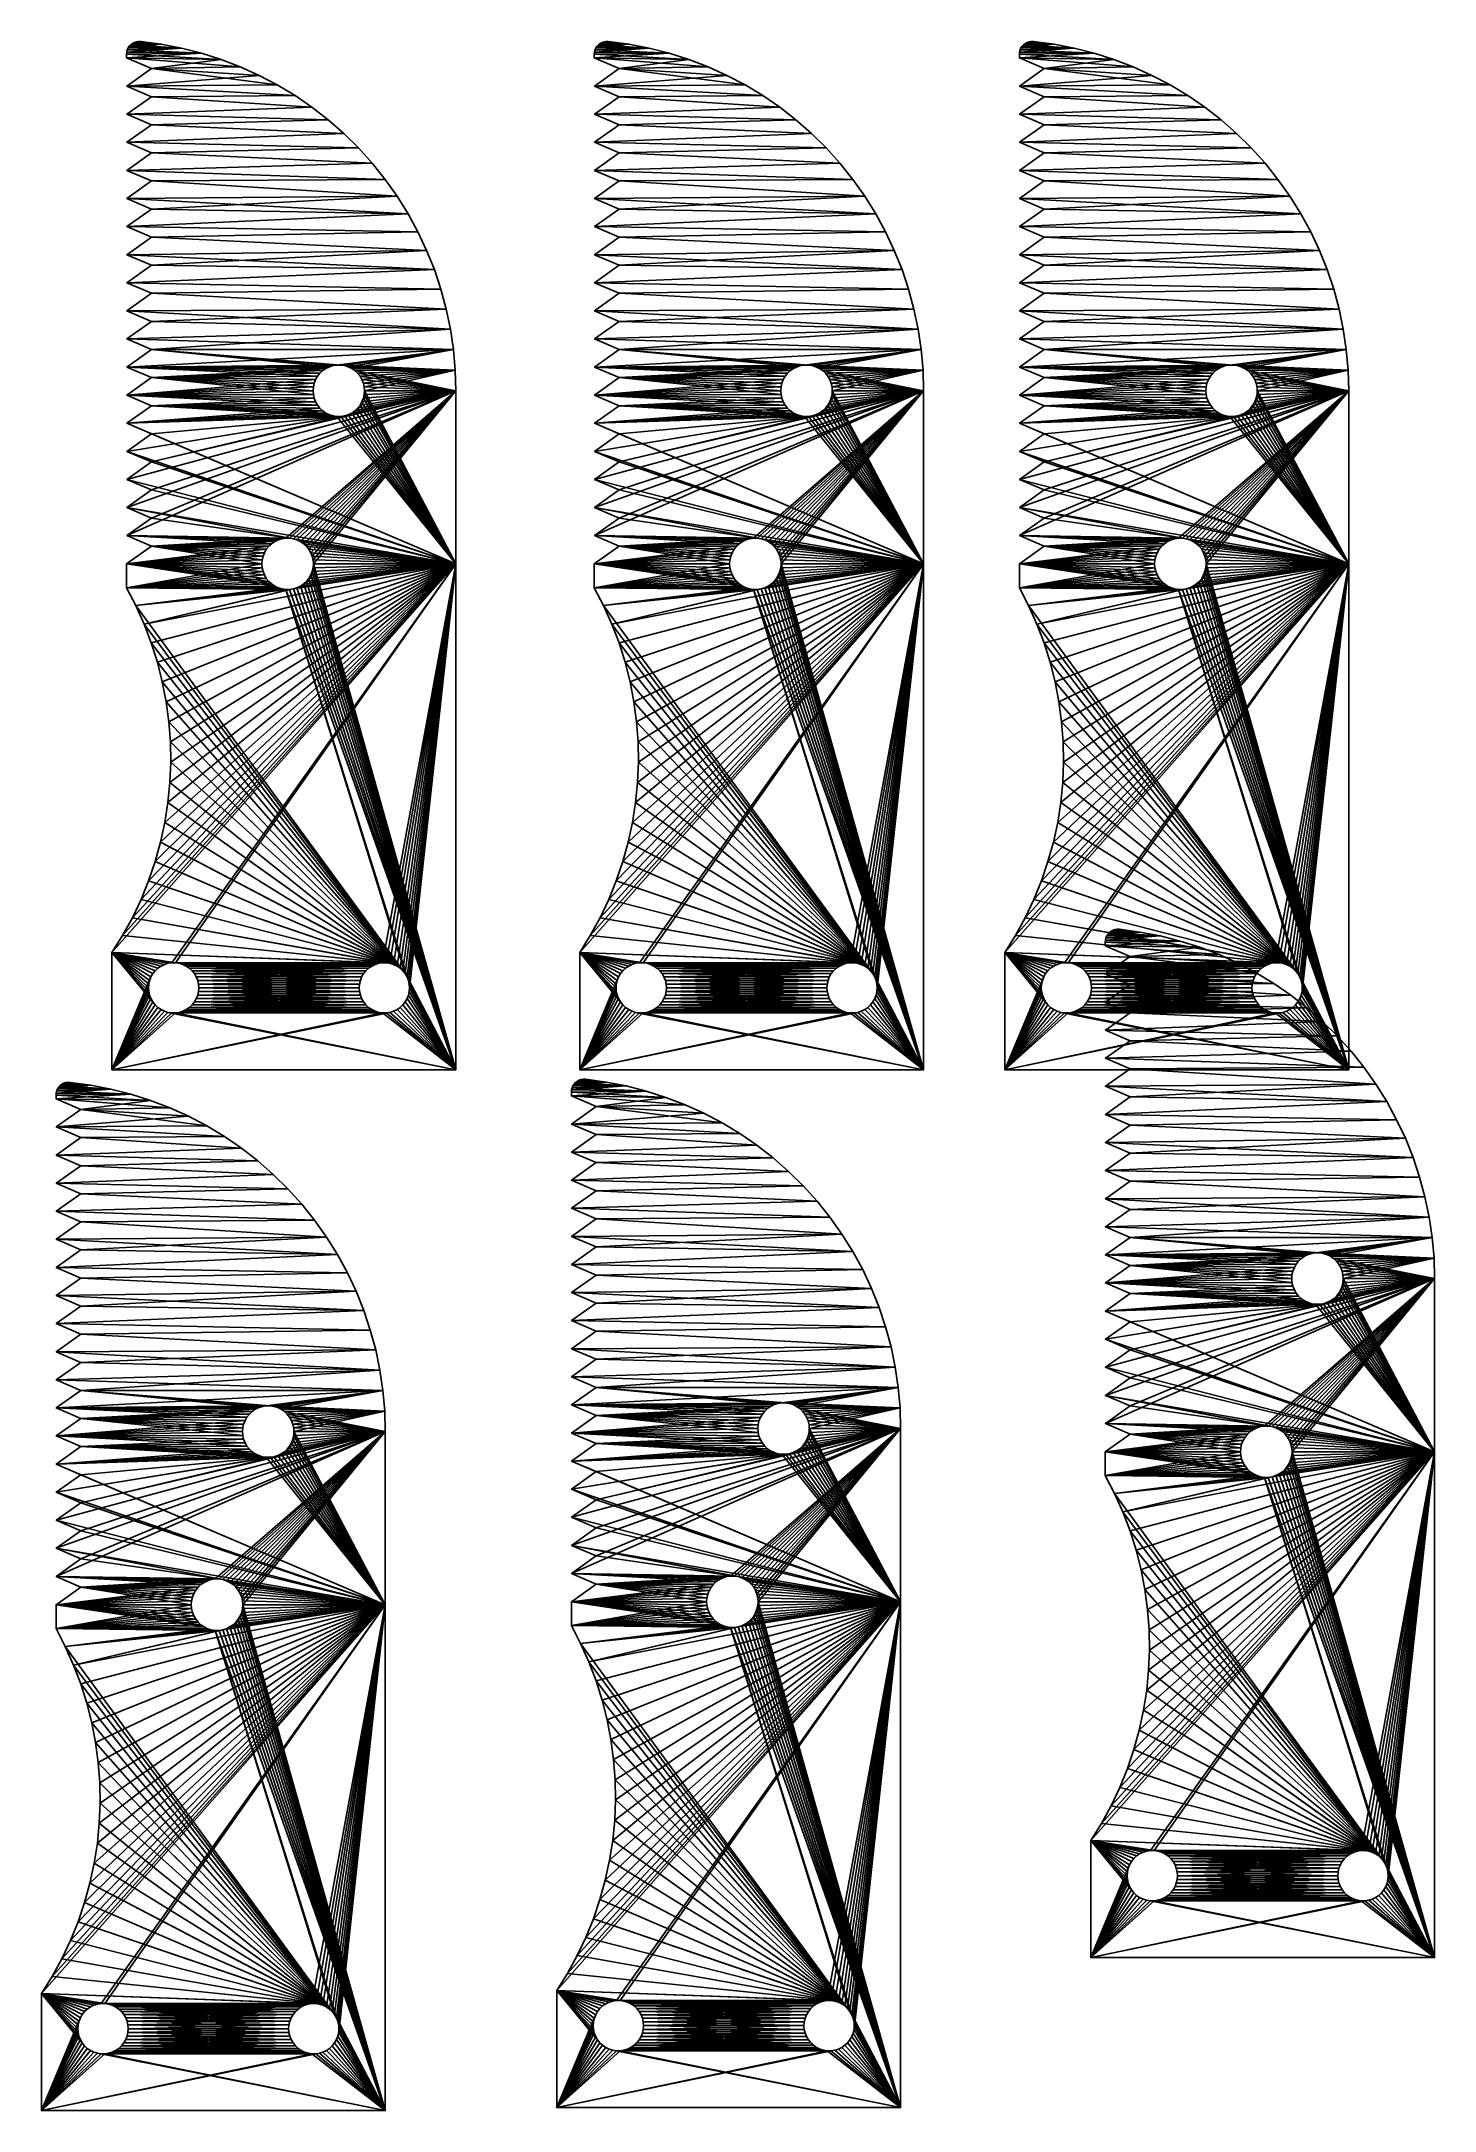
# Model space of a CAD drawing. Header units: inches. Extents: x -21 to 98, y -132 to 45.
import ezdxf

# ---------------------------------------------------------------- set-up
doc = ezdxf.new("R2010")
doc.units = ezdxf.units.IN
doc.header["$LTSCALE"] = 101.742128
doc.header["$MEASUREMENT"] = 0
for name, color, linetype in [('1', 7, 'CONTINUOUS'), ('10', 7, 'CONTINUOUS'), ('100', 7, 'CONTINUOUS'), ('101', 7, 'CONTINUOUS'), ('102', 7, 'CONTINUOUS'), ('103', 7, 'CONTINUOUS'), ('104', 7, 'CONTINUOUS'), ('105', 7, 'CONTINUOUS'), ('106', 7, 'CONTINUOUS'), ('107', 7, 'CONTINUOUS'), ('108', 7, 'CONTINUOUS'), ('109', 7, 'CONTINUOUS'), ('11', 7, 'CONTINUOUS'), ('110', 7, 'CONTINUOUS'), ('111', 7, 'CONTINUOUS'), ('112', 7, 'CONTINUOUS'), ('113', 7, 'CONTINUOUS'), ('114', 7, 'CONTINUOUS'), ('115', 7, 'CONTINUOUS'), ('116', 7, 'CONTINUOUS'), ('117', 7, 'CONTINUOUS'), ('118', 7, 'CONTINUOUS'), ('119', 7, 'CONTINUOUS'), ('12', 7, 'CONTINUOUS'), ('120', 7, 'CONTINUOUS'), ('121', 7, 'CONTINUOUS'), ('122', 7, 'CONTINUOUS'), ('123', 7, 'CONTINUOUS'), ('124', 7, 'CONTINUOUS'), ('125', 7, 'CONTINUOUS'), ('126', 7, 'CONTINUOUS'), ('127', 7, 'CONTINUOUS'), ('128', 7, 'CONTINUOUS'), ('129', 7, 'CONTINUOUS'), ('13', 7, 'CONTINUOUS'), ('130', 7, 'CONTINUOUS'), ('131', 7, 'CONTINUOUS'), ('132', 7, 'CONTINUOUS'), ('133', 7, 'CONTINUOUS'), ('134', 7, 'CONTINUOUS'), ('135', 7, 'CONTINUOUS'), ('136', 7, 'CONTINUOUS'), ('137', 7, 'CONTINUOUS'), ('138', 7, 'CONTINUOUS'), ('139', 7, 'CONTINUOUS'), ('14', 7, 'CONTINUOUS'), ('140', 7, 'CONTINUOUS'), ('141', 7, 'CONTINUOUS'), ('142', 7, 'CONTINUOUS'), ('143', 7, 'CONTINUOUS'), ('144', 7, 'CONTINUOUS'), ('145', 7, 'CONTINUOUS'), ('146', 7, 'CONTINUOUS'), ('147', 7, 'CONTINUOUS'), ('148', 7, 'CONTINUOUS'), ('149', 7, 'CONTINUOUS'), ('15', 7, 'CONTINUOUS'), ('150', 7, 'CONTINUOUS'), ('151', 7, 'CONTINUOUS'), ('152', 7, 'CONTINUOUS'), ('153', 7, 'CONTINUOUS'), ('154', 7, 'CONTINUOUS'), ('155', 7, 'CONTINUOUS'), ('156', 7, 'CONTINUOUS'), ('157', 7, 'CONTINUOUS'), ('158', 7, 'CONTINUOUS'), ('159', 7, 'CONTINUOUS'), ('16', 7, 'CONTINUOUS'), ('160', 7, 'CONTINUOUS'), ('161', 7, 'CONTINUOUS'), ('162', 7, 'CONTINUOUS'), ('163', 7, 'CONTINUOUS'), ('164', 7, 'CONTINUOUS'), ('165', 7, 'CONTINUOUS'), ('166', 7, 'CONTINUOUS'), ('167', 7, 'CONTINUOUS'), ('168', 7, 'CONTINUOUS'), ('169', 7, 'CONTINUOUS'), ('17', 7, 'CONTINUOUS'), ('170', 7, 'CONTINUOUS'), ('171', 7, 'CONTINUOUS'), ('172', 7, 'CONTINUOUS'), ('173', 7, 'CONTINUOUS'), ('174', 7, 'CONTINUOUS'), ('175', 7, 'CONTINUOUS'), ('176', 7, 'CONTINUOUS'), ('177', 7, 'CONTINUOUS'), ('178', 7, 'CONTINUOUS'), ('179', 7, 'CONTINUOUS'), ('18', 7, 'CONTINUOUS'), ('180', 7, 'CONTINUOUS'), ('181', 7, 'CONTINUOUS'), ('182', 7, 'CONTINUOUS'), ('183', 7, 'CONTINUOUS'), ('184', 7, 'CONTINUOUS'), ('185', 7, 'CONTINUOUS'), ('186', 7, 'CONTINUOUS'), ('187', 7, 'CONTINUOUS'), ('188', 7, 'CONTINUOUS'), ('189', 7, 'CONTINUOUS'), ('19', 7, 'CONTINUOUS'), ('190', 7, 'CONTINUOUS'), ('191', 7, 'CONTINUOUS'), ('192', 7, 'CONTINUOUS'), ('193', 7, 'CONTINUOUS'), ('194', 7, 'CONTINUOUS'), ('195', 7, 'CONTINUOUS'), ('196', 7, 'CONTINUOUS'), ('197', 7, 'CONTINUOUS'), ('198', 7, 'CONTINUOUS'), ('199', 7, 'CONTINUOUS'), ('2', 7, 'CONTINUOUS'), ('20', 7, 'CONTINUOUS'), ('200', 7, 'CONTINUOUS'), ('201', 7, 'CONTINUOUS'), ('202', 7, 'CONTINUOUS'), ('203', 7, 'CONTINUOUS'), ('204', 7, 'CONTINUOUS'), ('205', 7, 'CONTINUOUS'), ('206', 7, 'CONTINUOUS'), ('207', 7, 'CONTINUOUS'), ('208', 7, 'CONTINUOUS'), ('209', 7, 'CONTINUOUS'), ('21', 7, 'CONTINUOUS'), ('210', 7, 'CONTINUOUS'), ('211', 7, 'CONTINUOUS'), ('212', 7, 'CONTINUOUS'), ('213', 7, 'CONTINUOUS'), ('214', 7, 'CONTINUOUS'), ('215', 7, 'CONTINUOUS'), ('216', 7, 'CONTINUOUS'), ('217', 7, 'CONTINUOUS'), ('218', 7, 'CONTINUOUS'), ('219', 7, 'CONTINUOUS'), ('22', 7, 'CONTINUOUS'), ('220', 7, 'CONTINUOUS'), ('221', 7, 'CONTINUOUS'), ('222', 7, 'CONTINUOUS'), ('223', 7, 'CONTINUOUS'), ('224', 7, 'CONTINUOUS'), ('225', 7, 'CONTINUOUS'), ('226', 7, 'CONTINUOUS'), ('227', 7, 'CONTINUOUS'), ('228', 7, 'CONTINUOUS'), ('229', 7, 'CONTINUOUS'), ('23', 7, 'CONTINUOUS'), ('230', 7, 'CONTINUOUS'), ('231', 7, 'CONTINUOUS'), ('232', 7, 'CONTINUOUS'), ('233', 7, 'CONTINUOUS'), ('234', 7, 'CONTINUOUS'), ('235', 7, 'CONTINUOUS'), ('236', 7, 'CONTINUOUS'), ('237', 7, 'CONTINUOUS'), ('238', 7, 'CONTINUOUS'), ('239', 7, 'CONTINUOUS'), ('24', 7, 'CONTINUOUS'), ('240', 7, 'CONTINUOUS'), ('241', 7, 'CONTINUOUS'), ('242', 7, 'CONTINUOUS'), ('243', 7, 'CONTINUOUS'), ('244', 7, 'CONTINUOUS'), ('245', 7, 'CONTINUOUS'), ('246', 7, 'CONTINUOUS'), ('247', 7, 'CONTINUOUS'), ('248', 7, 'CONTINUOUS'), ('249', 7, 'CONTINUOUS'), ('25', 7, 'CONTINUOUS'), ('250', 7, 'CONTINUOUS'), ('251', 7, 'CONTINUOUS'), ('252', 7, 'CONTINUOUS'), ('253', 7, 'CONTINUOUS'), ('254', 7, 'CONTINUOUS'), ('255', 7, 'CONTINUOUS'), ('256', 7, 'CONTINUOUS'), ('257', 7, 'CONTINUOUS'), ('258', 7, 'CONTINUOUS'), ('259', 7, 'CONTINUOUS'), ('26', 7, 'CONTINUOUS'), ('260', 7, 'CONTINUOUS'), ('261', 7, 'CONTINUOUS'), ('262', 7, 'CONTINUOUS'), ('263', 7, 'CONTINUOUS'), ('264', 7, 'CONTINUOUS'), ('265', 7, 'CONTINUOUS'), ('266', 7, 'CONTINUOUS'), ('267', 7, 'CONTINUOUS'), ('268', 7, 'CONTINUOUS'), ('269', 7, 'CONTINUOUS'), ('27', 7, 'CONTINUOUS'), ('270', 7, 'CONTINUOUS'), ('271', 7, 'CONTINUOUS'), ('272', 7, 'CONTINUOUS'), ('273', 7, 'CONTINUOUS'), ('274', 7, 'CONTINUOUS'), ('275', 7, 'CONTINUOUS'), ('276', 7, 'CONTINUOUS'), ('277', 7, 'CONTINUOUS'), ('278', 7, 'CONTINUOUS'), ('279', 7, 'CONTINUOUS'), ('28', 7, 'CONTINUOUS'), ('280', 7, 'CONTINUOUS'), ('281', 7, 'CONTINUOUS'), ('282', 7, 'CONTINUOUS'), ('283', 7, 'CONTINUOUS'), ('284', 7, 'CONTINUOUS'), ('285', 7, 'CONTINUOUS'), ('286', 7, 'CONTINUOUS'), ('287', 7, 'CONTINUOUS'), ('288', 7, 'CONTINUOUS'), ('289', 7, 'CONTINUOUS'), ('29', 7, 'CONTINUOUS'), ('290', 7, 'CONTINUOUS'), ('291', 7, 'CONTINUOUS'), ('292', 7, 'CONTINUOUS'), ('293', 7, 'CONTINUOUS'), ('294', 7, 'CONTINUOUS'), ('295', 7, 'CONTINUOUS'), ('296', 7, 'CONTINUOUS'), ('297', 7, 'CONTINUOUS'), ('298', 7, 'CONTINUOUS'), ('299', 7, 'CONTINUOUS'), ('3', 7, 'CONTINUOUS'), ('30', 7, 'CONTINUOUS'), ('300', 7, 'CONTINUOUS'), ('301', 7, 'CONTINUOUS'), ('302', 7, 'CONTINUOUS'), ('303', 7, 'CONTINUOUS'), ('304', 7, 'CONTINUOUS'), ('305', 7, 'CONTINUOUS'), ('306', 7, 'CONTINUOUS'), ('307', 7, 'CONTINUOUS'), ('308', 7, 'CONTINUOUS'), ('309', 7, 'CONTINUOUS'), ('31', 7, 'CONTINUOUS'), ('310', 7, 'CONTINUOUS'), ('311', 7, 'CONTINUOUS'), ('312', 7, 'CONTINUOUS'), ('313', 7, 'CONTINUOUS'), ('314', 7, 'CONTINUOUS'), ('315', 7, 'CONTINUOUS'), ('316', 7, 'CONTINUOUS'), ('317', 7, 'CONTINUOUS'), ('318', 7, 'CONTINUOUS'), ('319', 7, 'CONTINUOUS'), ('32', 7, 'CONTINUOUS'), ('320', 7, 'CONTINUOUS'), ('321', 7, 'CONTINUOUS'), ('322', 7, 'CONTINUOUS'), ('323', 7, 'CONTINUOUS'), ('324', 7, 'CONTINUOUS'), ('33', 7, 'CONTINUOUS'), ('34', 7, 'CONTINUOUS'), ('35', 7, 'CONTINUOUS'), ('36', 7, 'CONTINUOUS'), ('37', 7, 'CONTINUOUS'), ('38', 7, 'CONTINUOUS'), ('39', 7, 'CONTINUOUS'), ('4', 7, 'CONTINUOUS'), ('40', 7, 'CONTINUOUS'), ('41', 7, 'CONTINUOUS'), ('42', 7, 'CONTINUOUS'), ('43', 7, 'CONTINUOUS'), ('44', 7, 'CONTINUOUS'), ('45', 7, 'CONTINUOUS'), ('46', 7, 'CONTINUOUS'), ('47', 7, 'CONTINUOUS'), ('48', 7, 'CONTINUOUS'), ('49', 7, 'CONTINUOUS'), ('5', 7, 'CONTINUOUS'), ('50', 7, 'CONTINUOUS'), ('51', 7, 'CONTINUOUS'), ('52', 7, 'CONTINUOUS'), ('53', 7, 'CONTINUOUS'), ('54', 7, 'CONTINUOUS'), ('55', 7, 'CONTINUOUS'), ('56', 7, 'CONTINUOUS'), ('57', 7, 'CONTINUOUS'), ('58', 7, 'CONTINUOUS'), ('59', 7, 'CONTINUOUS'), ('6', 7, 'CONTINUOUS'), ('60', 7, 'CONTINUOUS'), ('61', 7, 'CONTINUOUS'), ('62', 7, 'CONTINUOUS'), ('63', 7, 'CONTINUOUS'), ('64', 7, 'CONTINUOUS'), ('65', 7, 'CONTINUOUS'), ('66', 7, 'CONTINUOUS'), ('67', 7, 'CONTINUOUS'), ('68', 7, 'CONTINUOUS'), ('69', 7, 'CONTINUOUS'), ('7', 7, 'CONTINUOUS'), ('70', 7, 'CONTINUOUS'), ('71', 7, 'CONTINUOUS'), ('72', 7, 'CONTINUOUS'), ('73', 7, 'CONTINUOUS'), ('74', 7, 'CONTINUOUS'), ('75', 7, 'CONTINUOUS'), ('76', 7, 'CONTINUOUS'), ('77', 7, 'CONTINUOUS'), ('78', 7, 'CONTINUOUS'), ('79', 7, 'CONTINUOUS'), ('8', 7, 'CONTINUOUS'), ('80', 7, 'CONTINUOUS'), ('81', 7, 'CONTINUOUS'), ('82', 7, 'CONTINUOUS'), ('83', 7, 'CONTINUOUS'), ('84', 7, 'CONTINUOUS'), ('85', 7, 'CONTINUOUS'), ('86', 7, 'CONTINUOUS'), ('87', 7, 'CONTINUOUS'), ('88', 7, 'CONTINUOUS'), ('89', 7, 'CONTINUOUS'), ('9', 7, 'CONTINUOUS'), ('90', 7, 'CONTINUOUS'), ('91', 7, 'CONTINUOUS'), ('92', 7, 'CONTINUOUS'), ('93', 7, 'CONTINUOUS'), ('94', 7, 'CONTINUOUS'), ('95', 7, 'CONTINUOUS'), ('96', 7, 'CONTINUOUS'), ('97', 7, 'CONTINUOUS'), ('98', 7, 'CONTINUOUS'), ('99', 7, 'CONTINUOUS')]:
    doc.layers.add(name, color=color, linetype=linetype)

msp = doc.modelspace()

# ---------------------------------------------------------------- linework, layer by layer
at = {"layer": '1', "linetype": 'CONTINUOUS'}
for points in [[(26.42, 44.22), (30.87, 44.06), (26.32, 44.07), (26.42, 44.22)], [(26.55, 44.35), (30.87, 44.06), (26.42, 44.22), (26.55, 44.35)], [(26.7, 44.46), (29.14, 44.4), (26.55, 44.35), (26.7, 44.46)], [(29.14, 44.4), (30.87, 44.06), (26.55, 44.35), (29.14, 44.4)], [(26.86, 44.55), (29.14, 44.4), (26.7, 44.46), (26.86, 44.55)], [(27.03, 44.61), (29.14, 44.4), (26.86, 44.55), (27.03, 44.61)], [(27.21, 44.63), (27.4, 44.63), (27.03, 44.61), (27.21, 44.63)], [(27.4, 44.63), (29.14, 44.4), (27.03, 44.61), (27.4, 44.63)], [(32.58, 43.63), (26.19, 43.54), (26.2, 43.72), (32.58, 43.63)], [(34.26, 43.09), (26.19, 43.54), (32.58, 43.63), (34.26, 43.09)], [(26.19, 43.22), (26.19, 43.54), (34.26, 43.09), (26.19, 43.22)], [(35.9, 42.46), (26.19, 43.22), (34.26, 43.09), (35.9, 42.46)], [(28.31, 42.31), (26.19, 43.22), (35.9, 42.46), (28.31, 42.31)], [(26.25, 43.9), (32.58, 43.63), (26.2, 43.72), (26.25, 43.9)], [(26.32, 44.07), (30.87, 44.06), (26.25, 43.9), (26.32, 44.07)], [(30.87, 44.06), (32.58, 43.63), (26.25, 43.9), (30.87, 44.06)], [(37.5, 41.73), (28.31, 42.31), (35.9, 42.46), (37.5, 41.73)], [(26.21, 40.81), (28.31, 42.31), (39.06, 40.91), (26.21, 40.81)], [(40.57, 40), (26.21, 40.81), (39.06, 40.91), (40.57, 40)], [(28.31, 39.91), (26.21, 40.81), (40.57, 40), (28.31, 39.91)], [(39.06, 40.91), (28.31, 42.31), (37.5, 41.73), (39.06, 40.91)], [(26.21, 38.41), (28.31, 39.91), (42.02, 39), (26.21, 38.41)], [(43.41, 37.92), (26.21, 38.41), (42.02, 39), (43.41, 37.92)], [(42.02, 39), (28.31, 39.91), (40.57, 40), (42.02, 39)], [(28.31, 37.51), (26.21, 38.41), (43.41, 37.92), (28.31, 37.51)], [(26.21, 36.01), (28.31, 37.51), (44.74, 36.76), (26.21, 36.01)], [(44.74, 36.76), (28.31, 37.51), (43.41, 37.92), (44.74, 36.76)], [(45.99, 35.53), (26.21, 36.01), (44.74, 36.76), (45.99, 35.53)], [(28.31, 35.11), (26.21, 36.01), (45.99, 35.53), (28.31, 35.11)], [(47.17, 34.22), (28.31, 35.11), (45.99, 35.53), (47.17, 34.22)], [(26.21, 33.61), (28.31, 35.11), (47.17, 34.22), (26.21, 33.61)], [(48.27, 32.84), (26.21, 33.61), (47.17, 34.22), (48.27, 32.84)], [(28.31, 32.71), (26.21, 33.61), (48.27, 32.84), (28.31, 32.71)], [(26.21, 31.21), (28.31, 32.71), (49.29, 31.41), (26.21, 31.21)], [(49.29, 31.41), (28.31, 32.71), (48.27, 32.84), (49.29, 31.41)], [(50.22, 29.91), (26.21, 31.21), (49.29, 31.41), (50.22, 29.91)], [(28.31, 30.31), (26.21, 31.21), (50.22, 29.91), (28.31, 30.31)], [(26.21, 28.81), (28.31, 30.31), (50.22, 29.91), (26.21, 28.81)], [(51.06, 28.37), (26.21, 28.81), (50.22, 29.91), (51.06, 28.37)], [(28.31, 27.91), (26.21, 28.81), (51.06, 28.37), (28.31, 27.91)], [(51.81, 26.77), (28.31, 27.91), (51.06, 28.37), (51.81, 26.77)], [(26.21, 26.41), (28.31, 27.91), (51.81, 26.77), (26.21, 26.41)], [(52.47, 25.14), (26.21, 26.41), (51.81, 26.77), (52.47, 25.14)], [(28.31, 25.51), (26.21, 26.41), (52.47, 25.14), (28.31, 25.51)], [(26.21, 24.01), (28.31, 25.51), (52.47, 25.14), (26.21, 24.01)], [(53.03, 23.47), (26.21, 24.01), (52.47, 25.14), (53.03, 23.47)], [(28.31, 23.11), (26.21, 24.01), (53.03, 23.47), (28.31, 23.11)], [(26.21, 21.61), (28.31, 23.11), (53.49, 21.77), (26.21, 21.61)], [(53.49, 21.77), (28.31, 23.11), (53.03, 23.47), (53.49, 21.77)], [(53.85, 20.05), (26.21, 21.61), (53.49, 21.77), (53.85, 20.05)], [(28.31, 20.71), (26.21, 21.61), (53.85, 20.05), (28.31, 20.71)], [(26.21, 19.21), (28.31, 20.71), (53.85, 20.05), (26.21, 19.21)], [(54.1, 18.3), (26.21, 19.21), (53.85, 20.05), (54.1, 18.3)], [(28.31, 18.31), (26.21, 19.21), (54.1, 18.3), (28.31, 18.31)], [(26.21, 16.81), (28.31, 18.31), (43.51, 16.84), (26.21, 16.81)], [(44.15, 16.98), (28.31, 18.31), (44.48, 16.98), (44.15, 16.98)], [(43.82, 16.93), (28.31, 18.31), (44.15, 16.98), (43.82, 16.93)], [(43.51, 16.84), (28.31, 18.31), (43.82, 16.93), (43.51, 16.84)], [(28.31, 18.31), (54.1, 18.3), (44.48, 16.98), (28.31, 18.31)], [(54.1, 18.3), (54.26, 16.55), (44.48, 16.98), (54.1, 18.3)], [(43.21, 16.7), (26.21, 16.81), (43.51, 16.84), (43.21, 16.7)], [(42.94, 16.51), (26.21, 16.81), (43.21, 16.7), (42.94, 16.51)], [(42.7, 16.29), (26.21, 16.81), (42.94, 16.51), (42.7, 16.29)], [(42.49, 16.03), (26.21, 16.81), (42.7, 16.29), (42.49, 16.03)], [(28.31, 15.91), (26.21, 16.81), (42.49, 16.03), (28.31, 15.91)], [(42.33, 15.74), (28.31, 15.91), (42.49, 16.03), (42.33, 15.74)], [(44.48, 16.98), (54.26, 16.55), (44.8, 16.93), (44.48, 16.98)], [(44.8, 16.93), (54.26, 16.55), (45.11, 16.84), (44.8, 16.93)], [(45.11, 16.84), (54.26, 16.55), (45.41, 16.7), (45.11, 16.84)], [(45.41, 16.7), (54.26, 16.55), (45.68, 16.51), (45.41, 16.7)], [(54.26, 16.55), (54.31, 14.79), (45.68, 16.51), (54.26, 16.55)], [(45.68, 16.51), (54.31, 14.79), (45.92, 16.29), (45.68, 16.51)], [(45.92, 16.29), (54.31, 14.79), (46.13, 16.03), (45.92, 16.29)], [(46.13, 16.03), (54.31, 14.79), (46.29, 15.74), (46.13, 16.03)], [(26.21, 14.41), (28.31, 15.91), (42.14, 14.46), (26.21, 14.41)], [(42.21, 14.14), (26.21, 14.41), (42.14, 14.46), (42.21, 14.14)], [(28.31, 13.51), (26.21, 14.41), (42.49, 13.55), (28.31, 13.51)], [(42.33, 13.84), (26.21, 14.41), (42.21, 14.14), (42.33, 13.84)], [(42.49, 13.55), (26.21, 14.41), (42.33, 13.84), (42.49, 13.55)], [(42.21, 15.44), (28.31, 15.91), (42.33, 15.74), (42.21, 15.44)], [(42.14, 15.12), (28.31, 15.91), (42.21, 15.44), (42.14, 15.12)], [(42.11, 14.79), (28.31, 15.91), (42.14, 15.12), (42.11, 14.79)], [(42.14, 14.46), (28.31, 15.91), (42.11, 14.79), (42.14, 14.46)], [(46.29, 15.74), (54.31, 14.79), (46.41, 15.44), (46.29, 15.74)], [(46.41, 15.44), (54.31, 14.79), (46.49, 15.12), (46.41, 15.44)], [(46.49, 14.46), (54.31, 0), (46.41, 14.14), (46.49, 14.46)], [(54.31, 14.79), (46.51, 14.79), (46.49, 15.12), (54.31, 14.79)], [(46.51, 14.79), (54.31, 0), (46.49, 14.46), (46.51, 14.79)], [(54.31, 14.79), (54.31, 0), (46.51, 14.79), (54.31, 14.79)], [(26.21, 12.01), (28.31, 13.51), (44.15, 12.6), (26.21, 12.01)], [(54.31, 0), (26.21, 12.01), (44.15, 12.6), (54.31, 0)], [(42.7, 13.29), (28.31, 13.51), (42.49, 13.55), (42.7, 13.29)], [(42.94, 13.07), (28.31, 13.51), (42.7, 13.29), (42.94, 13.07)], [(43.21, 12.88), (28.31, 13.51), (42.94, 13.07), (43.21, 12.88)], [(43.51, 12.74), (28.31, 13.51), (43.21, 12.88), (43.51, 12.74)], [(43.82, 12.65), (28.31, 13.51), (43.51, 12.74), (43.82, 12.65)], [(44.15, 12.6), (28.31, 13.51), (43.82, 12.65), (44.15, 12.6)], [(44.48, 12.6), (54.31, 0), (44.15, 12.6), (44.48, 12.6)], [(44.8, 12.65), (54.31, 0), (44.48, 12.6), (44.8, 12.65)], [(45.11, 12.74), (54.31, 0), (44.8, 12.65), (45.11, 12.74)], [(45.41, 12.88), (54.31, 0), (45.11, 12.74), (45.41, 12.88)], [(45.68, 13.07), (54.31, 0), (45.41, 12.88), (45.68, 13.07)], [(45.92, 13.29), (54.31, 0), (45.68, 13.07), (45.92, 13.29)], [(46.13, 13.55), (54.31, 0), (45.92, 13.29), (46.13, 13.55)], [(46.29, 13.84), (54.31, 0), (46.13, 13.55), (46.29, 13.84)], [(46.41, 14.14), (54.31, 0), (46.29, 13.84), (46.41, 14.14)], [(28.31, 11.11), (26.21, 12.01), (54.31, 0), (28.31, 11.11)], [(26.21, 9.61), (28.31, 11.11), (54.31, 0), (26.21, 9.61)], [(28.31, 8.71), (26.21, 9.61), (54.31, 0), (28.31, 8.71)], [(26.21, 7.21), (28.31, 8.71), (54.31, 0), (26.21, 7.21)], [(28.31, 6.31), (26.21, 7.21), (54.31, 0), (28.31, 6.31)], [(26.21, 4.81), (28.31, 6.31), (54.31, 0), (26.21, 4.81)], [(40.1, 2.19), (26.21, 4.81), (40.43, 2.14), (40.1, 2.19)], [(26.21, 4.81), (54.31, 0), (40.43, 2.14), (26.21, 4.81)], [(28.31, 3.91), (26.21, 4.81), (40.1, 2.19), (28.31, 3.91)], [(26.21, 2.41), (28.31, 3.91), (40.1, 2.19), (26.21, 2.41)], [(28.31, 1.51), (26.21, 2.41), (38.57, 1.72), (28.31, 1.51)], [(38.57, 1.72), (26.21, 2.41), (38.84, 1.91), (38.57, 1.72)], [(38.84, 1.91), (26.21, 2.41), (39.13, 2.05), (38.84, 1.91)], [(39.45, 2.14), (26.21, 2.41), (39.77, 2.19), (39.45, 2.14)], [(39.77, 2.19), (26.21, 2.41), (40.1, 2.19), (39.77, 2.19)], [(39.13, 2.05), (26.21, 2.41), (39.45, 2.14), (39.13, 2.05)], [(40.43, 2.14), (54.31, 0), (40.74, 2.05), (40.43, 2.14)], [(40.74, 2.05), (54.31, 0), (41.04, 1.91), (40.74, 2.05)], [(41.04, 1.91), (54.31, 0), (41.31, 1.72), (41.04, 1.91)], [(26.19, 0), (28.31, 1.51), (37.74, 0), (26.19, 0)], [(26.19, -2.04), (26.19, 0), (38.84, -1.91), (26.19, -2.04)], [(38.84, -1.91), (26.19, 0), (38.57, -1.72), (38.84, -1.91)], [(38.57, -1.72), (26.19, 0), (38.33, -1.5), (38.57, -1.72)], [(38.33, -1.5), (26.19, 0), (38.12, -1.24), (38.33, -1.5)], [(38.12, -1.24), (26.19, 0), (37.96, -0.95), (38.12, -1.24)], [(37.96, -0.95), (26.19, 0), (37.84, -0.65), (37.96, -0.95)], [(37.84, -0.65), (26.19, 0), (37.76, -0.33), (37.84, -0.65)], [(37.76, -0.33), (26.19, 0), (37.74, 0), (37.76, -0.33)], [(38.33, 1.5), (28.31, 1.51), (38.57, 1.72), (38.33, 1.5)], [(37.74, 0), (28.31, 1.51), (37.76, 0.33), (37.74, 0)], [(37.76, 0.33), (28.31, 1.51), (37.84, 0.65), (37.76, 0.33)], [(37.84, 0.65), (28.31, 1.51), (37.96, 0.95), (37.84, 0.65)], [(37.96, 0.95), (28.31, 1.51), (38.12, 1.24), (37.96, 0.95)], [(38.12, 1.24), (28.31, 1.51), (38.33, 1.5), (38.12, 1.24)], [(41.31, 1.72), (54.31, 0), (41.55, 1.5), (41.31, 1.72)], [(41.55, 1.5), (54.31, 0), (41.76, 1.24), (41.55, 1.5)], [(41.76, 1.24), (54.31, 0), (41.92, 0.95), (41.76, 1.24)], [(41.92, 0.95), (54.31, 0), (42.04, 0.65), (41.92, 0.95)], [(42.04, 0.65), (54.31, 0), (42.11, 0.33), (42.04, 0.65)], [(54.31, 0), (42.14, 0), (42.11, 0.33), (54.31, 0)], [(42.14, 0), (54.31, -43.22), (42.11, -0.33), (42.14, 0)], [(54.31, 0), (54.31, -43.22), (42.14, 0), (54.31, 0)], [(41.31, -1.72), (54.31, -43.22), (41.04, -1.91), (41.31, -1.72)], [(41.55, -1.5), (54.31, -43.22), (41.31, -1.72), (41.55, -1.5)], [(41.76, -1.24), (54.31, -43.22), (41.55, -1.5), (41.76, -1.24)], [(41.92, -0.95), (54.31, -43.22), (41.76, -1.24), (41.92, -0.95)], [(42.04, -0.65), (54.31, -43.22), (41.92, -0.95), (42.04, -0.65)], [(42.11, -0.33), (54.31, -43.22), (42.04, -0.65), (42.11, -0.33)], [(39.13, -2.05), (26.19, -2.04), (38.84, -1.91), (39.13, -2.05)], [(39.77, -2.19), (26.19, -2.04), (39.45, -2.14), (39.77, -2.19)], [(39.45, -2.14), (26.19, -2.04), (39.13, -2.05), (39.45, -2.14)], [(26.98, -3.57), (26.19, -2.04), (39.77, -2.19), (26.98, -3.57)], [(26.98, -3.57), (39.77, -2.19), (49.98, -35.01), (26.98, -3.57)], [(40.1, -2.19), (54.31, -43.22), (39.77, -2.19), (40.1, -2.19)], [(49.98, -35.01), (39.77, -2.19), (50.14, -35.29), (49.98, -35.01)], [(39.77, -2.19), (54.31, -43.22), (50.14, -35.29), (39.77, -2.19)], [(40.43, -2.14), (54.31, -43.22), (40.1, -2.19), (40.43, -2.14)], [(40.74, -2.05), (54.31, -43.22), (40.43, -2.14), (40.74, -2.05)], [(41.04, -1.91), (54.31, -43.22), (40.74, -2.05), (41.04, -1.91)], [(27.69, -5.15), (26.98, -3.57), (49.98, -35.01), (27.69, -5.15)], [(28.3, -6.76), (27.69, -5.15), (49.98, -35.01), (28.3, -6.76)], [(49.98, -35.01), (49.78, -34.76), (28.3, -6.76), (49.98, -35.01)], [(28.82, -8.41), (28.3, -6.76), (49.78, -34.76), (28.82, -8.41)], [(29.24, -10.08), (28.82, -8.41), (49.78, -34.76), (29.24, -10.08)], [(29.57, -11.78), (29.24, -10.08), (49.78, -34.76), (29.57, -11.78)], [(29.8, -13.49), (29.57, -11.78), (49.78, -34.76), (29.8, -13.49)], [(29.93, -15.21), (29.8, -13.49), (49.78, -34.76), (29.93, -15.21)], [(49.54, -34.54), (29.93, -15.21), (49.78, -34.76), (49.54, -34.54)], [(29.96, -16.94), (29.93, -15.21), (49.54, -34.54), (29.96, -16.94)], [(29.89, -18.67), (29.96, -16.94), (49.54, -34.54), (29.89, -18.67)], [(29.72, -20.39), (29.89, -18.67), (49.54, -34.54), (29.72, -20.39)], [(29.45, -22.09), (29.72, -20.39), (49.28, -34.36), (29.45, -22.09)], [(49.28, -34.36), (29.72, -20.39), (49.54, -34.54), (49.28, -34.36)], [(29.09, -23.78), (29.45, -22.09), (49.28, -34.36), (29.09, -23.78)], [(28.63, -25.44), (29.09, -23.78), (48.99, -34.22), (28.63, -25.44)], [(48.99, -34.22), (29.09, -23.78), (49.28, -34.36), (48.99, -34.22)], [(28.07, -27.08), (28.63, -25.44), (48.99, -34.22), (28.07, -27.08)], [(27.42, -28.68), (28.07, -27.08), (48.68, -34.12), (27.42, -28.68)], [(48.68, -34.12), (28.07, -27.08), (48.99, -34.22), (48.68, -34.12)], [(26.68, -30.24), (27.42, -28.68), (48.68, -34.12), (26.68, -30.24)], [(24.94, -33.22), (25.85, -31.76), (48.36, -34.08), (24.94, -33.22)], [(25.85, -31.76), (26.68, -30.24), (48.36, -34.08), (25.85, -31.76)], [(48.36, -34.08), (26.68, -30.24), (48.68, -34.12), (48.36, -34.08)], [(28.15, -36.85), (24.94, -33.22), (28.07, -36.54), (28.15, -36.85)], [(28.07, -36.54), (24.94, -33.22), (28.05, -36.22), (28.07, -36.54)], [(28.05, -36.22), (24.94, -33.22), (28.07, -35.9), (28.05, -36.22)], [(28.07, -35.9), (24.94, -33.22), (28.15, -35.59), (28.07, -35.9)], [(28.15, -35.59), (24.94, -33.22), (28.26, -35.29), (28.15, -35.59)], [(28.26, -35.29), (24.94, -33.22), (28.42, -35.01), (28.26, -35.29)], [(28.42, -35.01), (24.94, -33.22), (28.62, -34.76), (28.42, -35.01)], [(28.62, -34.76), (24.94, -33.22), (28.86, -34.54), (28.62, -34.76)], [(28.86, -34.54), (24.94, -33.22), (29.13, -34.36), (28.86, -34.54)], [(29.13, -34.36), (24.94, -33.22), (29.42, -34.22), (29.13, -34.36)], [(28.26, -37.15), (24.94, -33.22), (28.15, -36.85), (28.26, -37.15)], [(24.94, -43.22), (24.94, -33.22), (28.62, -37.68), (24.94, -43.22)], [(28.62, -37.68), (24.94, -33.22), (28.42, -37.43), (28.62, -37.68)], [(28.42, -37.43), (24.94, -33.22), (28.26, -37.15), (28.42, -37.43)], [(29.42, -34.22), (24.94, -33.22), (29.72, -34.12), (29.42, -34.22)], [(29.72, -34.12), (24.94, -33.22), (30.04, -34.08), (29.72, -34.12)], [(30.04, -34.08), (24.94, -33.22), (30.36, -34.08), (30.04, -34.08)], [(30.36, -34.08), (24.94, -33.22), (48.04, -34.08), (30.36, -34.08)], [(48.04, -34.08), (24.94, -33.22), (48.36, -34.08), (48.04, -34.08)], [(47.72, -34.12), (30.36, -34.08), (48.04, -34.08), (47.72, -34.12)], [(30.68, -34.12), (30.36, -34.08), (47.72, -34.12), (30.68, -34.12)], [(30.99, -34.22), (30.68, -34.12), (47.42, -34.22), (30.99, -34.22)], [(47.42, -34.22), (30.68, -34.12), (47.72, -34.12), (47.42, -34.22)], [(47.13, -34.36), (30.99, -34.22), (47.42, -34.22), (47.13, -34.36)], [(31.28, -34.36), (30.99, -34.22), (47.13, -34.36), (31.28, -34.36)], [(46.86, -34.54), (31.28, -34.36), (47.13, -34.36), (46.86, -34.54)], [(31.54, -34.54), (31.28, -34.36), (46.86, -34.54), (31.54, -34.54)], [(46.62, -34.76), (31.54, -34.54), (46.86, -34.54), (46.62, -34.76)], [(31.78, -34.76), (31.54, -34.54), (46.62, -34.76), (31.78, -34.76)], [(31.98, -35.01), (31.78, -34.76), (46.42, -35.01), (31.98, -35.01)], [(46.42, -35.01), (31.78, -34.76), (46.62, -34.76), (46.42, -35.01)], [(46.26, -35.29), (31.98, -35.01), (46.42, -35.01), (46.26, -35.29)], [(32.14, -35.29), (31.98, -35.01), (46.26, -35.29), (32.14, -35.29)], [(32.26, -35.59), (32.14, -35.29), (46.15, -35.59), (32.26, -35.59)], [(46.15, -35.59), (32.14, -35.29), (46.26, -35.29), (46.15, -35.59)], [(50.14, -35.29), (54.31, -43.22), (50.26, -35.59), (50.14, -35.29)], [(32.14, -37.15), (32.26, -36.85), (46.26, -37.15), (32.14, -37.15)], [(46.07, -35.9), (32.26, -35.59), (46.15, -35.59), (46.07, -35.9)], [(32.33, -35.9), (32.26, -35.59), (46.07, -35.9), (32.33, -35.9)], [(32.26, -36.85), (32.33, -36.54), (46.15, -36.85), (32.26, -36.85)], [(46.26, -37.15), (32.26, -36.85), (46.15, -36.85), (46.26, -37.15)], [(32.35, -36.22), (32.33, -35.9), (46.05, -36.22), (32.35, -36.22)], [(46.05, -36.22), (32.33, -35.9), (46.07, -35.9), (46.05, -36.22)], [(32.33, -36.54), (32.35, -36.22), (46.07, -36.54), (32.33, -36.54)], [(46.15, -36.85), (32.33, -36.54), (46.07, -36.54), (46.15, -36.85)], [(46.07, -36.54), (32.35, -36.22), (46.05, -36.22), (46.07, -36.54)], [(50.26, -36.85), (54.31, -43.22), (50.14, -37.15), (50.26, -36.85)], [(50.26, -35.59), (54.31, -43.22), (50.33, -35.9), (50.26, -35.59)], [(50.33, -36.54), (54.31, -43.22), (50.26, -36.85), (50.33, -36.54)], [(54.31, -43.22), (50.35, -36.22), (50.33, -35.9), (54.31, -43.22)], [(50.35, -36.22), (54.31, -43.22), (50.33, -36.54), (50.35, -36.22)], [(28.86, -37.9), (24.94, -43.22), (28.62, -37.68), (28.86, -37.9)], [(29.13, -38.08), (24.94, -43.22), (28.86, -37.9), (29.13, -38.08)], [(29.42, -38.22), (24.94, -43.22), (29.13, -38.08), (29.42, -38.22)], [(29.72, -38.32), (24.94, -43.22), (29.42, -38.22), (29.72, -38.32)], [(54.31, -43.22), (24.94, -43.22), (29.72, -38.32), (54.31, -43.22)], [(30.04, -38.36), (54.31, -43.22), (29.72, -38.32), (30.04, -38.36)], [(30.36, -38.36), (54.31, -43.22), (30.04, -38.36), (30.36, -38.36)], [(30.36, -38.36), (30.68, -38.32), (48.04, -38.36), (30.36, -38.36)], [(54.31, -43.22), (30.36, -38.36), (48.04, -38.36), (54.31, -43.22)], [(30.68, -38.32), (30.99, -38.22), (47.72, -38.32), (30.68, -38.32)], [(48.04, -38.36), (30.68, -38.32), (47.72, -38.32), (48.04, -38.36)], [(30.99, -38.22), (31.28, -38.08), (47.42, -38.22), (30.99, -38.22)], [(47.72, -38.32), (30.99, -38.22), (47.42, -38.22), (47.72, -38.32)], [(31.28, -38.08), (31.54, -37.9), (47.13, -38.08), (31.28, -38.08)], [(47.42, -38.22), (31.28, -38.08), (47.13, -38.08), (47.42, -38.22)], [(31.54, -37.9), (31.78, -37.68), (46.86, -37.9), (31.54, -37.9)], [(47.13, -38.08), (31.54, -37.9), (46.86, -37.9), (47.13, -38.08)], [(31.78, -37.68), (31.98, -37.43), (46.62, -37.68), (31.78, -37.68)], [(46.86, -37.9), (31.78, -37.68), (46.62, -37.68), (46.86, -37.9)], [(31.98, -37.43), (32.14, -37.15), (46.42, -37.43), (31.98, -37.43)], [(46.62, -37.68), (31.98, -37.43), (46.42, -37.43), (46.62, -37.68)], [(46.42, -37.43), (32.14, -37.15), (46.26, -37.15), (46.42, -37.43)], [(48.36, -38.36), (54.31, -43.22), (48.04, -38.36), (48.36, -38.36)], [(48.68, -38.32), (54.31, -43.22), (48.36, -38.36), (48.68, -38.32)], [(48.99, -38.22), (54.31, -43.22), (48.68, -38.32), (48.99, -38.22)], [(49.28, -38.08), (54.31, -43.22), (48.99, -38.22), (49.28, -38.08)], [(49.54, -37.9), (54.31, -43.22), (49.28, -38.08), (49.54, -37.9)], [(49.78, -37.68), (54.31, -43.22), (49.54, -37.9), (49.78, -37.68)], [(49.98, -37.43), (54.31, -43.22), (49.78, -37.68), (49.98, -37.43)], [(50.14, -37.15), (54.31, -43.22), (49.98, -37.43), (50.14, -37.15)]]:
    msp.add_3dface(points, dxfattribs=at)
at = {"layer": '10', "linetype": 'CONTINUOUS'}
for points in [[(28.31, 1.51), (26.19, 0, 6), (28.31, 1.51, 6), (28.31, 1.51)], [(28.31, 1.51), (26.19, 0), (26.19, 0, 6), (28.31, 1.51)]]:
    msp.add_3dface(points, dxfattribs=at)
at = {"layer": '100', "linetype": 'CONTINUOUS'}
for points in [[(62.73, 44.22), (62.62, 44.07), (62.73, 44.22, 6), (62.73, 44.22)], [(62.62, 44.07), (62.62, 44.07, 6), (62.73, 44.22, 6), (62.62, 44.07)], [(62.85, 44.35), (62.73, 44.22), (62.85, 44.35, 6), (62.85, 44.35)], [(62.73, 44.22), (62.73, 44.22, 6), (62.85, 44.35, 6), (62.73, 44.22)], [(63, 44.46), (62.85, 44.35), (63, 44.46, 6), (63, 44.46)], [(62.85, 44.35), (62.85, 44.35, 6), (63, 44.46, 6), (62.85, 44.35)], [(63, 44.46), (63, 44.46, 6), (63.16, 44.55, 6), (63, 44.46)], [(63.16, 44.55), (63, 44.46), (63.16, 44.55, 6), (63.16, 44.55)], [(63.16, 44.55), (63.16, 44.55, 6), (63.34, 44.61, 6), (63.16, 44.55)], [(63.34, 44.61), (63.16, 44.55), (63.34, 44.61, 6), (63.34, 44.61)], [(63.34, 44.61), (63.34, 44.61, 6), (63.52, 44.63, 6), (63.34, 44.61)], [(63.52, 44.63), (63.34, 44.61), (63.52, 44.63, 6), (63.52, 44.63)], [(63.7, 44.63, 6), (63.52, 44.63), (63.52, 44.63, 6), (63.7, 44.63, 6)], [(63.7, 44.63), (63.52, 44.63), (63.7, 44.63, 6), (63.7, 44.63)], [(62.49, 43.54), (62.49, 43.54, 6), (62.5, 43.72, 6), (62.49, 43.54)], [(62.5, 43.72), (62.49, 43.54), (62.5, 43.72, 6), (62.5, 43.72)], [(62.55, 43.9), (62.5, 43.72), (62.55, 43.9, 6), (62.55, 43.9)], [(62.5, 43.72), (62.5, 43.72, 6), (62.55, 43.9, 6), (62.5, 43.72)], [(62.55, 43.9), (62.55, 43.9, 6), (62.62, 44.07, 6), (62.55, 43.9)], [(62.62, 44.07), (62.55, 43.9), (62.62, 44.07, 6), (62.62, 44.07)]]:
    msp.add_3dface(points, dxfattribs=at)
at = {"layer": '101', "linetype": 'CONTINUOUS'}
for points in [[(74.87, 1.72), (75.14, 1.91), (74.87, 1.72, 6), (74.87, 1.72)], [(75.14, 1.91), (75.14, 1.91, 6), (74.87, 1.72, 6), (75.14, 1.91)], [(75.14, 1.91), (75.44, 2.05), (75.14, 1.91, 6), (75.14, 1.91)], [(75.44, 2.05), (75.44, 2.05, 6), (75.14, 1.91, 6), (75.44, 2.05)], [(75.44, 2.05), (75.75, 2.14), (75.44, 2.05, 6), (75.44, 2.05)], [(75.75, 2.14), (75.75, 2.14, 6), (75.44, 2.05, 6), (75.75, 2.14)], [(75.75, 2.14), (76.08, 2.19), (75.75, 2.14, 6), (75.75, 2.14)], [(76.08, 2.19), (76.08, 2.19, 6), (75.75, 2.14, 6), (76.08, 2.19)], [(76.08, 2.19), (76.41, 2.19), (76.08, 2.19, 6), (76.08, 2.19)], [(76.41, 2.19), (76.41, 2.19, 6), (76.08, 2.19, 6), (76.41, 2.19)], [(76.41, 2.19), (76.73, 2.14), (76.41, 2.19, 6), (76.41, 2.19)], [(76.73, 2.14), (76.73, 2.14, 6), (76.41, 2.19, 6), (76.73, 2.14)], [(76.73, 2.14), (77.05, 2.05), (76.73, 2.14, 6), (76.73, 2.14)], [(77.05, 2.05), (77.05, 2.05, 6), (76.73, 2.14, 6), (77.05, 2.05)], [(77.34, 1.91), (77.34, 1.91, 6), (77.05, 2.05, 6), (77.34, 1.91)], [(77.05, 2.05), (77.34, 1.91), (77.05, 2.05, 6), (77.05, 2.05)], [(77.61, 1.72), (77.61, 1.72, 6), (77.34, 1.91, 6), (77.61, 1.72)], [(77.34, 1.91), (77.61, 1.72), (77.34, 1.91, 6), (77.34, 1.91)], [(74.04, 0), (74.07, 0.33), (74.04, 0, 6), (74.04, 0)], [(74.07, 0.33), (74.07, 0.33, 6), (74.04, 0, 6), (74.07, 0.33)], [(74.07, 0.33), (74.14, 0.65), (74.07, 0.33, 6), (74.07, 0.33)], [(74.14, 0.65), (74.14, 0.65, 6), (74.07, 0.33, 6), (74.14, 0.65)], [(74.26, 0.95), (74.26, 0.95, 6), (74.14, 0.65, 6), (74.26, 0.95)], [(74.14, 0.65), (74.26, 0.95), (74.14, 0.65, 6), (74.14, 0.65)], [(74.42, 1.24), (74.42, 1.24, 6), (74.26, 0.95, 6), (74.42, 1.24)], [(74.26, 0.95), (74.42, 1.24), (74.26, 0.95, 6), (74.26, 0.95)], [(74.42, 1.24), (74.63, 1.5), (74.42, 1.24, 6), (74.42, 1.24)], [(74.63, 1.5), (74.63, 1.5, 6), (74.42, 1.24, 6), (74.63, 1.5)], [(74.63, 1.5), (74.87, 1.72), (74.63, 1.5, 6), (74.63, 1.5)], [(74.87, 1.72), (74.87, 1.72, 6), (74.63, 1.5, 6), (74.87, 1.72)], [(77.61, 1.72), (77.85, 1.5), (77.61, 1.72, 6), (77.61, 1.72)], [(77.85, 1.5), (77.85, 1.5, 6), (77.61, 1.72, 6), (77.85, 1.5)], [(77.85, 1.5), (78.06, 1.24), (77.85, 1.5, 6), (77.85, 1.5)], [(78.06, 1.24), (78.06, 1.24, 6), (77.85, 1.5, 6), (78.06, 1.24)], [(78.06, 1.24), (78.22, 0.95), (78.06, 1.24, 6), (78.06, 1.24)], [(78.22, 0.95), (78.22, 0.95, 6), (78.06, 1.24, 6), (78.22, 0.95)], [(78.34, 0.65), (78.34, 0.65, 6), (78.22, 0.95, 6), (78.34, 0.65)], [(78.22, 0.95), (78.34, 0.65), (78.22, 0.95, 6), (78.22, 0.95)], [(78.42, 0.33), (78.42, 0.33, 6), (78.34, 0.65, 6), (78.42, 0.33)], [(78.34, 0.65), (78.42, 0.33), (78.34, 0.65, 6), (78.34, 0.65)], [(78.42, 0.33), (78.44, 0), (78.42, 0.33, 6), (78.42, 0.33)], [(78.44, 0), (78.44, 0, 6), (78.42, 0.33, 6), (78.44, 0)]]:
    msp.add_3dface(points, dxfattribs=at)
at = {"layer": '102', "linetype": 'CONTINUOUS'}
for points in [[(74.04, 0), (74.04, 0, 6), (74.07, -0.33, 6), (74.04, 0)], [(74.07, -0.33), (74.04, 0), (74.07, -0.33, 6), (74.07, -0.33)], [(78.44, 0, 6), (78.42, -0.33), (78.42, -0.33, 6), (78.44, 0, 6)], [(78.44, 0), (78.42, -0.33), (78.44, 0, 6), (78.44, 0)], [(74.07, -0.33), (74.07, -0.33, 6), (74.14, -0.65, 6), (74.07, -0.33)], [(74.14, -0.65), (74.07, -0.33), (74.14, -0.65, 6), (74.14, -0.65)], [(74.14, -0.65), (74.14, -0.65, 6), (74.26, -0.95, 6), (74.14, -0.65)], [(74.26, -0.95), (74.14, -0.65), (74.26, -0.95, 6), (74.26, -0.95)], [(74.26, -0.95), (74.26, -0.95, 6), (74.42, -1.24, 6), (74.26, -0.95)], [(74.42, -1.24), (74.26, -0.95), (74.42, -1.24, 6), (74.42, -1.24)], [(74.63, -1.5), (74.42, -1.24), (74.63, -1.5, 6), (74.63, -1.5)], [(74.42, -1.24), (74.42, -1.24, 6), (74.63, -1.5, 6), (74.42, -1.24)], [(74.87, -1.72), (74.63, -1.5), (74.87, -1.72, 6), (74.87, -1.72)], [(74.63, -1.5), (74.63, -1.5, 6), (74.87, -1.72, 6), (74.63, -1.5)], [(74.87, -1.72), (74.87, -1.72, 6), (75.14, -1.91, 6), (74.87, -1.72)], [(75.14, -1.91), (74.87, -1.72), (75.14, -1.91, 6), (75.14, -1.91)], [(77.34, -1.91), (77.34, -1.91, 6), (77.61, -1.72, 6), (77.34, -1.91)], [(77.61, -1.72), (77.34, -1.91), (77.61, -1.72, 6), (77.61, -1.72)], [(77.85, -1.5), (77.61, -1.72), (77.85, -1.5, 6), (77.85, -1.5)], [(77.61, -1.72), (77.61, -1.72, 6), (77.85, -1.5, 6), (77.61, -1.72)], [(78.06, -1.24), (77.85, -1.5), (78.06, -1.24, 6), (78.06, -1.24)], [(77.85, -1.5), (77.85, -1.5, 6), (78.06, -1.24, 6), (77.85, -1.5)], [(78.06, -1.24), (78.06, -1.24, 6), (78.22, -0.95, 6), (78.06, -1.24)], [(78.22, -0.95), (78.06, -1.24), (78.22, -0.95, 6), (78.22, -0.95)], [(78.22, -0.95), (78.22, -0.95, 6), (78.34, -0.65, 6), (78.22, -0.95)], [(78.34, -0.65), (78.22, -0.95), (78.34, -0.65, 6), (78.34, -0.65)], [(78.34, -0.65), (78.34, -0.65, 6), (78.42, -0.33, 6), (78.34, -0.65)], [(78.42, -0.33), (78.34, -0.65), (78.42, -0.33, 6), (78.42, -0.33)], [(75.14, -1.91), (75.14, -1.91, 6), (75.44, -2.05, 6), (75.14, -1.91)], [(75.44, -2.05), (75.14, -1.91), (75.44, -2.05, 6), (75.44, -2.05)], [(75.44, -2.05), (75.44, -2.05, 6), (75.75, -2.14, 6), (75.44, -2.05)], [(75.75, -2.14), (75.44, -2.05), (75.75, -2.14, 6), (75.75, -2.14)], [(75.75, -2.14), (75.75, -2.14, 6), (76.08, -2.19, 6), (75.75, -2.14)], [(76.08, -2.19), (75.75, -2.14), (76.08, -2.19, 6), (76.08, -2.19)], [(76.08, -2.19), (76.08, -2.19, 6), (76.41, -2.19, 6), (76.08, -2.19)], [(76.41, -2.19), (76.08, -2.19), (76.41, -2.19, 6), (76.41, -2.19)], [(76.41, -2.19), (76.41, -2.19, 6), (76.73, -2.14, 6), (76.41, -2.19)], [(76.73, -2.14), (76.41, -2.19), (76.73, -2.14, 6), (76.73, -2.14)], [(76.73, -2.14), (76.73, -2.14, 6), (77.05, -2.05, 6), (76.73, -2.14)], [(77.05, -2.05), (76.73, -2.14), (77.05, -2.05, 6), (77.05, -2.05)], [(77.05, -2.05), (77.05, -2.05, 6), (77.34, -1.91, 6), (77.05, -2.05)], [(77.34, -1.91), (77.05, -2.05), (77.34, -1.91, 6), (77.34, -1.91)]]:
    msp.add_3dface(points, dxfattribs=at)
at = {"layer": '103', "linetype": 'CONTINUOUS'}
for points in [[(78.63, 15.74), (78.8, 16.03), (78.63, 15.74, 6), (78.63, 15.74)], [(78.8, 16.03), (78.8, 16.03, 6), (78.63, 15.74, 6), (78.8, 16.03)], [(78.8, 16.03), (79, 16.29), (78.8, 16.03, 6), (78.8, 16.03)], [(79, 16.29), (79, 16.29, 6), (78.8, 16.03, 6), (79, 16.29)], [(79.24, 16.51), (79.24, 16.51, 6), (79, 16.29, 6), (79.24, 16.51)], [(79, 16.29), (79.24, 16.51), (79, 16.29, 6), (79, 16.29)], [(79.51, 16.7), (79.51, 16.7, 6), (79.24, 16.51, 6), (79.51, 16.7)], [(79.24, 16.51), (79.51, 16.7), (79.24, 16.51, 6), (79.24, 16.51)], [(79.81, 16.84), (79.81, 16.84, 6), (79.51, 16.7, 6), (79.81, 16.84)], [(79.51, 16.7), (79.81, 16.84), (79.51, 16.7, 6), (79.51, 16.7)], [(80.12, 16.93), (80.12, 16.93, 6), (79.81, 16.84, 6), (80.12, 16.93)], [(79.81, 16.84), (80.12, 16.93), (79.81, 16.84, 6), (79.81, 16.84)], [(80.45, 16.98), (80.45, 16.98, 6), (80.12, 16.93, 6), (80.45, 16.98)], [(80.12, 16.93), (80.45, 16.98), (80.12, 16.93, 6), (80.12, 16.93)], [(80.78, 16.98), (80.78, 16.98, 6), (80.45, 16.98, 6), (80.78, 16.98)], [(80.45, 16.98), (80.78, 16.98), (80.45, 16.98, 6), (80.45, 16.98)], [(81.1, 16.93), (81.1, 16.93, 6), (80.78, 16.98, 6), (81.1, 16.93)], [(80.78, 16.98), (81.1, 16.93), (80.78, 16.98, 6), (80.78, 16.98)], [(81.42, 16.84), (81.42, 16.84, 6), (81.1, 16.93, 6), (81.42, 16.84)], [(81.1, 16.93), (81.42, 16.84), (81.1, 16.93, 6), (81.1, 16.93)], [(81.71, 16.7), (81.71, 16.7, 6), (81.42, 16.84, 6), (81.71, 16.7)], [(81.42, 16.84), (81.71, 16.7), (81.42, 16.84, 6), (81.42, 16.84)], [(81.71, 16.7), (81.99, 16.51), (81.71, 16.7, 6), (81.71, 16.7)], [(81.99, 16.51), (81.99, 16.51, 6), (81.71, 16.7, 6), (81.99, 16.51)], [(81.99, 16.51), (82.23, 16.29), (81.99, 16.51, 6), (81.99, 16.51)], [(82.23, 16.29), (82.23, 16.29, 6), (81.99, 16.51, 6), (82.23, 16.29)], [(82.43, 16.03), (82.43, 16.03, 6), (82.23, 16.29, 6), (82.43, 16.03)], [(82.23, 16.29), (82.43, 16.03), (82.23, 16.29, 6), (82.23, 16.29)], [(82.6, 15.74), (82.6, 15.74, 6), (82.43, 16.03, 6), (82.6, 15.74)], [(82.43, 16.03), (82.6, 15.74), (82.43, 16.03, 6), (82.43, 16.03)], [(78.44, 15.12), (78.44, 15.12, 6), (78.41, 14.79, 6), (78.44, 15.12)], [(78.41, 14.79), (78.44, 15.12), (78.41, 14.79, 6), (78.41, 14.79)], [(78.51, 15.44), (78.51, 15.44, 6), (78.44, 15.12, 6), (78.51, 15.44)], [(78.44, 15.12), (78.51, 15.44), (78.44, 15.12, 6), (78.44, 15.12)], [(78.63, 15.74), (78.63, 15.74, 6), (78.51, 15.44, 6), (78.63, 15.74)], [(78.51, 15.44), (78.63, 15.74), (78.51, 15.44, 6), (78.51, 15.44)], [(82.72, 15.44), (82.72, 15.44, 6), (82.6, 15.74, 6), (82.72, 15.44)], [(82.6, 15.74), (82.72, 15.44), (82.6, 15.74, 6), (82.6, 15.74)], [(82.79, 15.12), (82.79, 15.12, 6), (82.72, 15.44, 6), (82.79, 15.12)], [(82.72, 15.44), (82.79, 15.12), (82.72, 15.44, 6), (82.72, 15.44)], [(82.81, 14.79), (82.81, 14.79, 6), (82.79, 15.12, 6), (82.81, 14.79)], [(82.79, 15.12), (82.81, 14.79), (82.79, 15.12, 6), (82.79, 15.12)]]:
    msp.add_3dface(points, dxfattribs=at)
at = {"layer": '104', "linetype": 'CONTINUOUS'}
for points in [[(78.41, 14.79), (78.41, 14.79, 6), (78.44, 14.46, 6), (78.41, 14.79)], [(78.44, 14.46), (78.41, 14.79), (78.44, 14.46, 6), (78.44, 14.46)], [(78.44, 14.46), (78.44, 14.46, 6), (78.51, 14.14, 6), (78.44, 14.46)], [(78.51, 14.14), (78.44, 14.46), (78.51, 14.14, 6), (78.51, 14.14)], [(82.72, 14.14), (82.72, 14.14, 6), (82.79, 14.46, 6), (82.72, 14.14)], [(82.79, 14.46), (82.72, 14.14), (82.79, 14.46, 6), (82.79, 14.46)], [(82.81, 14.79, 6), (82.79, 14.46), (82.79, 14.46, 6), (82.81, 14.79, 6)], [(82.81, 14.79), (82.79, 14.46), (82.81, 14.79, 6), (82.81, 14.79)], [(78.51, 14.14), (78.51, 14.14, 6), (78.63, 13.84, 6), (78.51, 14.14)], [(78.63, 13.84), (78.51, 14.14), (78.63, 13.84, 6), (78.63, 13.84)], [(78.63, 13.84), (78.63, 13.84, 6), (78.8, 13.55, 6), (78.63, 13.84)], [(78.8, 13.55), (78.63, 13.84), (78.8, 13.55, 6), (78.8, 13.55)], [(79, 13.29), (78.8, 13.55), (79, 13.29, 6), (79, 13.29)], [(78.8, 13.55), (78.8, 13.55, 6), (79, 13.29, 6), (78.8, 13.55)], [(79.24, 13.07), (79, 13.29), (79.24, 13.07, 6), (79.24, 13.07)], [(79, 13.29), (79, 13.29, 6), (79.24, 13.07, 6), (79, 13.29)], [(79.24, 13.07), (79.24, 13.07, 6), (79.51, 12.88, 6), (79.24, 13.07)], [(79.51, 12.88), (79.24, 13.07), (79.51, 12.88, 6), (79.51, 12.88)], [(79.51, 12.88), (79.51, 12.88, 6), (79.81, 12.74, 6), (79.51, 12.88)], [(79.81, 12.74), (79.51, 12.88), (79.81, 12.74, 6), (79.81, 12.74)], [(79.81, 12.74), (79.81, 12.74, 6), (80.12, 12.65, 6), (79.81, 12.74)], [(80.12, 12.65), (79.81, 12.74), (80.12, 12.65, 6), (80.12, 12.65)], [(80.12, 12.65), (80.12, 12.65, 6), (80.45, 12.6, 6), (80.12, 12.65)], [(80.45, 12.6), (80.12, 12.65), (80.45, 12.6, 6), (80.45, 12.6)], [(80.45, 12.6), (80.45, 12.6, 6), (80.78, 12.6, 6), (80.45, 12.6)], [(80.78, 12.6), (80.45, 12.6), (80.78, 12.6, 6), (80.78, 12.6)], [(80.78, 12.6), (80.78, 12.6, 6), (81.1, 12.65, 6), (80.78, 12.6)], [(81.1, 12.65), (80.78, 12.6), (81.1, 12.65, 6), (81.1, 12.65)], [(81.1, 12.65), (81.1, 12.65, 6), (81.42, 12.74, 6), (81.1, 12.65)], [(81.42, 12.74), (81.1, 12.65), (81.42, 12.74, 6), (81.42, 12.74)], [(81.42, 12.74), (81.42, 12.74, 6), (81.71, 12.88, 6), (81.42, 12.74)], [(81.71, 12.88), (81.42, 12.74), (81.71, 12.88, 6), (81.71, 12.88)], [(81.99, 13.07), (81.71, 12.88), (81.99, 13.07, 6), (81.99, 13.07)], [(81.71, 12.88), (81.71, 12.88, 6), (81.99, 13.07, 6), (81.71, 12.88)], [(82.23, 13.29), (81.99, 13.07), (82.23, 13.29, 6), (82.23, 13.29)], [(81.99, 13.07), (81.99, 13.07, 6), (82.23, 13.29, 6), (81.99, 13.07)], [(82.43, 13.55), (82.23, 13.29), (82.43, 13.55, 6), (82.43, 13.55)], [(82.23, 13.29), (82.23, 13.29, 6), (82.43, 13.55, 6), (82.23, 13.29)], [(82.43, 13.55), (82.43, 13.55, 6), (82.6, 13.84, 6), (82.43, 13.55)], [(82.6, 13.84), (82.43, 13.55), (82.6, 13.84, 6), (82.6, 13.84)], [(82.6, 13.84), (82.6, 13.84, 6), (82.72, 14.14, 6), (82.6, 13.84)], [(82.72, 14.14), (82.6, 13.84), (82.72, 14.14, 6), (82.72, 14.14)]]:
    msp.add_3dface(points, dxfattribs=at)
at = {"layer": '105', "linetype": 'CONTINUOUS'}
for points in [[(64.57, -35.29), (64.57, -35.29, 6), (64.45, -35.59, 6), (64.57, -35.29)], [(64.45, -35.59), (64.57, -35.29), (64.45, -35.59, 6), (64.45, -35.59)], [(64.57, -35.29), (64.73, -35.01), (64.57, -35.29, 6), (64.57, -35.29)], [(64.73, -35.01), (64.73, -35.01, 6), (64.57, -35.29, 6), (64.73, -35.01)], [(64.73, -35.01), (64.93, -34.76), (64.73, -35.01, 6), (64.73, -35.01)], [(64.93, -34.76), (64.93, -34.76, 6), (64.73, -35.01, 6), (64.93, -34.76)], [(65.16, -34.54), (65.16, -34.54, 6), (64.93, -34.76, 6), (65.16, -34.54)], [(64.93, -34.76), (65.16, -34.54), (64.93, -34.76, 6), (64.93, -34.76)], [(65.43, -34.36), (65.43, -34.36, 6), (65.16, -34.54, 6), (65.43, -34.36)], [(65.16, -34.54), (65.43, -34.36), (65.16, -34.54, 6), (65.16, -34.54)], [(65.72, -34.22), (65.72, -34.22, 6), (65.43, -34.36, 6), (65.72, -34.22)], [(65.43, -34.36), (65.72, -34.22), (65.43, -34.36, 6), (65.43, -34.36)], [(66.03, -34.12), (66.03, -34.12, 6), (65.72, -34.22, 6), (66.03, -34.12)], [(65.72, -34.22), (66.03, -34.12), (65.72, -34.22, 6), (65.72, -34.22)], [(66.34, -34.08), (66.34, -34.08, 6), (66.03, -34.12, 6), (66.34, -34.08)], [(66.03, -34.12), (66.34, -34.08), (66.03, -34.12, 6), (66.03, -34.12)], [(66.66, -34.08), (66.66, -34.08, 6), (66.34, -34.08, 6), (66.66, -34.08)], [(66.34, -34.08), (66.66, -34.08), (66.34, -34.08, 6), (66.34, -34.08)], [(66.98, -34.12), (66.98, -34.12, 6), (66.66, -34.08, 6), (66.98, -34.12)], [(66.66, -34.08), (66.98, -34.12), (66.66, -34.08, 6), (66.66, -34.08)], [(67.29, -34.22), (67.29, -34.22, 6), (66.98, -34.12, 6), (67.29, -34.22)], [(66.98, -34.12), (67.29, -34.22), (66.98, -34.12, 6), (66.98, -34.12)], [(67.58, -34.36), (67.58, -34.36, 6), (67.29, -34.22, 6), (67.58, -34.36)], [(67.29, -34.22), (67.58, -34.36), (67.29, -34.22, 6), (67.29, -34.22)], [(67.58, -34.36), (67.84, -34.54), (67.58, -34.36, 6), (67.58, -34.36)], [(67.84, -34.54), (67.84, -34.54, 6), (67.58, -34.36, 6), (67.84, -34.54)], [(67.84, -34.54), (68.08, -34.76), (67.84, -34.54, 6), (67.84, -34.54)], [(68.08, -34.76), (68.08, -34.76, 6), (67.84, -34.54, 6), (68.08, -34.76)], [(68.28, -35.01), (68.28, -35.01, 6), (68.08, -34.76, 6), (68.28, -35.01)], [(68.08, -34.76), (68.28, -35.01), (68.08, -34.76, 6), (68.08, -34.76)], [(68.44, -35.29), (68.44, -35.29, 6), (68.28, -35.01, 6), (68.44, -35.29)], [(68.28, -35.01), (68.44, -35.29), (68.28, -35.01, 6), (68.28, -35.01)], [(68.56, -35.59), (68.56, -35.59, 6), (68.44, -35.29, 6), (68.56, -35.59)], [(68.44, -35.29), (68.56, -35.59), (68.44, -35.29, 6), (68.44, -35.29)], [(64.38, -35.9), (64.38, -35.9, 6), (64.35, -36.22, 6), (64.38, -35.9)], [(64.35, -36.22), (64.38, -35.9), (64.35, -36.22, 6), (64.35, -36.22)], [(64.45, -35.59), (64.45, -35.59, 6), (64.38, -35.9, 6), (64.45, -35.59)], [(64.38, -35.9), (64.45, -35.59), (64.38, -35.9, 6), (64.38, -35.9)], [(68.63, -35.9), (68.63, -35.9, 6), (68.56, -35.59, 6), (68.63, -35.9)], [(68.56, -35.59), (68.63, -35.9), (68.56, -35.59, 6), (68.56, -35.59)], [(68.65, -36.22), (68.65, -36.22, 6), (68.63, -35.9, 6), (68.65, -36.22)], [(68.63, -35.9), (68.65, -36.22), (68.63, -35.9, 6), (68.63, -35.9)]]:
    msp.add_3dface(points, dxfattribs=at)
at = {"layer": '106', "linetype": 'CONTINUOUS'}
for points in [[(64.38, -36.54), (64.35, -36.22), (64.38, -36.54, 6), (64.38, -36.54)], [(64.35, -36.22), (64.35, -36.22, 6), (64.38, -36.54, 6), (64.35, -36.22)], [(64.38, -36.54), (64.38, -36.54, 6), (64.45, -36.85, 6), (64.38, -36.54)], [(64.45, -36.85), (64.38, -36.54), (64.45, -36.85, 6), (64.45, -36.85)], [(64.45, -36.85), (64.45, -36.85, 6), (64.57, -37.15, 6), (64.45, -36.85)], [(64.57, -37.15), (64.45, -36.85), (64.57, -37.15, 6), (64.57, -37.15)], [(68.44, -37.15), (68.44, -37.15, 6), (68.56, -36.85, 6), (68.44, -37.15)], [(68.56, -36.85), (68.44, -37.15), (68.56, -36.85, 6), (68.56, -36.85)], [(68.56, -36.85), (68.56, -36.85, 6), (68.63, -36.54, 6), (68.56, -36.85)], [(68.63, -36.54), (68.56, -36.85), (68.63, -36.54, 6), (68.63, -36.54)], [(68.65, -36.22, 6), (68.63, -36.54), (68.63, -36.54, 6), (68.65, -36.22, 6)], [(68.65, -36.22), (68.63, -36.54), (68.65, -36.22, 6), (68.65, -36.22)], [(64.57, -37.15), (64.57, -37.15, 6), (64.73, -37.43, 6), (64.57, -37.15)], [(64.73, -37.43), (64.57, -37.15), (64.73, -37.43, 6), (64.73, -37.43)], [(64.73, -37.43), (64.73, -37.43, 6), (64.93, -37.68, 6), (64.73, -37.43)], [(64.93, -37.68), (64.73, -37.43), (64.93, -37.68, 6), (64.93, -37.68)], [(65.16, -37.9), (64.93, -37.68), (65.16, -37.9, 6), (65.16, -37.9)], [(64.93, -37.68), (64.93, -37.68, 6), (65.16, -37.9, 6), (64.93, -37.68)], [(65.16, -37.9), (65.16, -37.9, 6), (65.43, -38.08, 6), (65.16, -37.9)], [(65.43, -38.08), (65.16, -37.9), (65.43, -38.08, 6), (65.43, -38.08)], [(65.43, -38.08), (65.43, -38.08, 6), (65.72, -38.22, 6), (65.43, -38.08)], [(65.72, -38.22), (65.43, -38.08), (65.72, -38.22, 6), (65.72, -38.22)], [(65.72, -38.22), (65.72, -38.22, 6), (66.03, -38.32, 6), (65.72, -38.22)], [(66.03, -38.32), (65.72, -38.22), (66.03, -38.32, 6), (66.03, -38.32)], [(66.03, -38.32), (66.03, -38.32, 6), (66.34, -38.36, 6), (66.03, -38.32)], [(66.34, -38.36), (66.03, -38.32), (66.34, -38.36, 6), (66.34, -38.36)], [(66.34, -38.36), (66.34, -38.36, 6), (66.66, -38.36, 6), (66.34, -38.36)], [(66.66, -38.36), (66.34, -38.36), (66.66, -38.36, 6), (66.66, -38.36)], [(66.66, -38.36), (66.66, -38.36, 6), (66.98, -38.32, 6), (66.66, -38.36)], [(66.98, -38.32), (66.66, -38.36), (66.98, -38.32, 6), (66.98, -38.32)], [(66.98, -38.32), (66.98, -38.32, 6), (67.29, -38.22, 6), (66.98, -38.32)], [(67.29, -38.22), (66.98, -38.32), (67.29, -38.22, 6), (67.29, -38.22)], [(67.29, -38.22), (67.29, -38.22, 6), (67.58, -38.08, 6), (67.29, -38.22)], [(67.58, -38.08), (67.29, -38.22), (67.58, -38.08, 6), (67.58, -38.08)], [(67.58, -38.08), (67.58, -38.08, 6), (67.84, -37.9, 6), (67.58, -38.08)], [(67.84, -37.9), (67.58, -38.08), (67.84, -37.9, 6), (67.84, -37.9)], [(68.08, -37.68), (67.84, -37.9), (68.08, -37.68, 6), (68.08, -37.68)], [(67.84, -37.9), (67.84, -37.9, 6), (68.08, -37.68, 6), (67.84, -37.9)], [(68.28, -37.43), (68.08, -37.68), (68.28, -37.43, 6), (68.28, -37.43)], [(68.08, -37.68), (68.08, -37.68, 6), (68.28, -37.43, 6), (68.08, -37.68)], [(68.28, -37.43), (68.28, -37.43, 6), (68.44, -37.15, 6), (68.28, -37.43)], [(68.44, -37.15), (68.28, -37.43), (68.44, -37.15, 6), (68.44, -37.15)]]:
    msp.add_3dface(points, dxfattribs=at)
at = {"layer": '107', "linetype": 'CONTINUOUS'}
for points in [[(82.45, -35.59), (82.57, -35.29), (82.45, -35.59, 6), (82.45, -35.59)], [(82.57, -35.29), (82.57, -35.29, 6), (82.45, -35.59, 6), (82.57, -35.29)], [(82.73, -35.01), (82.73, -35.01, 6), (82.57, -35.29, 6), (82.73, -35.01)], [(82.57, -35.29), (82.73, -35.01), (82.57, -35.29, 6), (82.57, -35.29)], [(82.93, -34.76), (82.93, -34.76, 6), (82.73, -35.01, 6), (82.93, -34.76)], [(82.73, -35.01), (82.93, -34.76), (82.73, -35.01, 6), (82.73, -35.01)], [(82.93, -34.76), (83.16, -34.54), (82.93, -34.76, 6), (82.93, -34.76)], [(83.16, -34.54), (83.16, -34.54, 6), (82.93, -34.76, 6), (83.16, -34.54)], [(83.16, -34.54), (83.43, -34.36), (83.16, -34.54, 6), (83.16, -34.54)], [(83.43, -34.36), (83.43, -34.36, 6), (83.16, -34.54, 6), (83.43, -34.36)], [(83.43, -34.36), (83.72, -34.22), (83.43, -34.36, 6), (83.43, -34.36)], [(83.72, -34.22), (83.72, -34.22, 6), (83.43, -34.36, 6), (83.72, -34.22)], [(83.72, -34.22), (84.03, -34.12), (83.72, -34.22, 6), (83.72, -34.22)], [(84.03, -34.12), (84.03, -34.12, 6), (83.72, -34.22, 6), (84.03, -34.12)], [(84.03, -34.12), (84.34, -34.08), (84.03, -34.12, 6), (84.03, -34.12)], [(84.34, -34.08), (84.34, -34.08, 6), (84.03, -34.12, 6), (84.34, -34.08)], [(84.34, -34.08), (84.66, -34.08), (84.34, -34.08, 6), (84.34, -34.08)], [(84.66, -34.08), (84.66, -34.08, 6), (84.34, -34.08, 6), (84.66, -34.08)], [(84.66, -34.08), (84.98, -34.12), (84.66, -34.08, 6), (84.66, -34.08)], [(84.98, -34.12), (84.98, -34.12, 6), (84.66, -34.08, 6), (84.98, -34.12)], [(84.98, -34.12), (85.29, -34.22), (84.98, -34.12, 6), (84.98, -34.12)], [(85.29, -34.22), (85.29, -34.22, 6), (84.98, -34.12, 6), (85.29, -34.22)], [(85.29, -34.22), (85.58, -34.36), (85.29, -34.22, 6), (85.29, -34.22)], [(85.58, -34.36), (85.58, -34.36, 6), (85.29, -34.22, 6), (85.58, -34.36)], [(85.84, -34.54), (85.84, -34.54, 6), (85.58, -34.36, 6), (85.84, -34.54)], [(85.58, -34.36), (85.84, -34.54), (85.58, -34.36, 6), (85.58, -34.36)], [(86.08, -34.76), (86.08, -34.76, 6), (85.84, -34.54, 6), (86.08, -34.76)], [(85.84, -34.54), (86.08, -34.76), (85.84, -34.54, 6), (85.84, -34.54)], [(86.08, -34.76), (86.28, -35.01), (86.08, -34.76, 6), (86.08, -34.76)], [(86.28, -35.01), (86.28, -35.01, 6), (86.08, -34.76, 6), (86.28, -35.01)], [(86.28, -35.01), (86.44, -35.29), (86.28, -35.01, 6), (86.28, -35.01)], [(86.44, -35.29), (86.44, -35.29, 6), (86.28, -35.01, 6), (86.44, -35.29)], [(86.44, -35.29), (86.56, -35.59), (86.44, -35.29, 6), (86.44, -35.29)], [(86.56, -35.59), (86.56, -35.59, 6), (86.44, -35.29, 6), (86.56, -35.59)], [(82.35, -36.22), (82.38, -35.9), (82.35, -36.22, 6), (82.35, -36.22)], [(82.38, -35.9), (82.38, -35.9, 6), (82.35, -36.22, 6), (82.38, -35.9)], [(82.38, -35.9), (82.45, -35.59), (82.38, -35.9, 6), (82.38, -35.9)], [(82.45, -35.59), (82.45, -35.59, 6), (82.38, -35.9, 6), (82.45, -35.59)], [(86.56, -35.59), (86.63, -35.9), (86.56, -35.59, 6), (86.56, -35.59)], [(86.63, -35.9), (86.63, -35.9, 6), (86.56, -35.59, 6), (86.63, -35.9)], [(86.63, -35.9), (86.65, -36.22), (86.63, -35.9, 6), (86.63, -35.9)], [(86.65, -36.22), (86.65, -36.22, 6), (86.63, -35.9, 6), (86.65, -36.22)]]:
    msp.add_3dface(points, dxfattribs=at)
at = {"layer": '108', "linetype": 'CONTINUOUS'}
for points in [[(82.35, -36.22), (82.35, -36.22, 6), (82.38, -36.54, 6), (82.35, -36.22)], [(82.38, -36.54), (82.35, -36.22), (82.38, -36.54, 6), (82.38, -36.54)], [(82.45, -36.85), (82.38, -36.54), (82.45, -36.85, 6), (82.45, -36.85)], [(82.38, -36.54), (82.38, -36.54, 6), (82.45, -36.85, 6), (82.38, -36.54)], [(82.57, -37.15), (82.45, -36.85), (82.57, -37.15, 6), (82.57, -37.15)], [(82.45, -36.85), (82.45, -36.85, 6), (82.57, -37.15, 6), (82.45, -36.85)], [(86.44, -37.15), (86.44, -37.15, 6), (86.56, -36.85, 6), (86.44, -37.15)], [(86.56, -36.85), (86.44, -37.15), (86.56, -36.85, 6), (86.56, -36.85)], [(86.56, -36.85), (86.56, -36.85, 6), (86.63, -36.54, 6), (86.56, -36.85)], [(86.63, -36.54), (86.56, -36.85), (86.63, -36.54, 6), (86.63, -36.54)], [(86.65, -36.22, 6), (86.63, -36.54), (86.63, -36.54, 6), (86.65, -36.22, 6)], [(86.65, -36.22), (86.63, -36.54), (86.65, -36.22, 6), (86.65, -36.22)], [(82.57, -37.15), (82.57, -37.15, 6), (82.73, -37.43, 6), (82.57, -37.15)], [(82.73, -37.43), (82.57, -37.15), (82.73, -37.43, 6), (82.73, -37.43)], [(82.73, -37.43), (82.73, -37.43, 6), (82.93, -37.68, 6), (82.73, -37.43)], [(82.93, -37.68), (82.73, -37.43), (82.93, -37.68, 6), (82.93, -37.68)], [(82.93, -37.68), (82.93, -37.68, 6), (83.16, -37.9, 6), (82.93, -37.68)], [(83.16, -37.9), (82.93, -37.68), (83.16, -37.9, 6), (83.16, -37.9)], [(83.43, -38.08), (83.16, -37.9), (83.43, -38.08, 6), (83.43, -38.08)], [(83.16, -37.9), (83.16, -37.9, 6), (83.43, -38.08, 6), (83.16, -37.9)], [(83.72, -38.22), (83.43, -38.08), (83.72, -38.22, 6), (83.72, -38.22)], [(83.43, -38.08), (83.43, -38.08, 6), (83.72, -38.22, 6), (83.43, -38.08)], [(83.72, -38.22), (83.72, -38.22, 6), (84.03, -38.32, 6), (83.72, -38.22)], [(84.03, -38.32), (83.72, -38.22), (84.03, -38.32, 6), (84.03, -38.32)], [(84.03, -38.32), (84.03, -38.32, 6), (84.34, -38.36, 6), (84.03, -38.32)], [(84.34, -38.36), (84.03, -38.32), (84.34, -38.36, 6), (84.34, -38.36)], [(84.34, -38.36), (84.34, -38.36, 6), (84.66, -38.36, 6), (84.34, -38.36)], [(84.66, -38.36), (84.34, -38.36), (84.66, -38.36, 6), (84.66, -38.36)], [(84.66, -38.36), (84.66, -38.36, 6), (84.98, -38.32, 6), (84.66, -38.36)], [(84.98, -38.32), (84.66, -38.36), (84.98, -38.32, 6), (84.98, -38.32)], [(84.98, -38.32), (84.98, -38.32, 6), (85.29, -38.22, 6), (84.98, -38.32)], [(85.29, -38.22), (84.98, -38.32), (85.29, -38.22, 6), (85.29, -38.22)], [(85.29, -38.22), (85.29, -38.22, 6), (85.58, -38.08, 6), (85.29, -38.22)], [(85.58, -38.08), (85.29, -38.22), (85.58, -38.08, 6), (85.58, -38.08)], [(85.58, -38.08), (85.58, -38.08, 6), (85.84, -37.9, 6), (85.58, -38.08)], [(85.84, -37.9), (85.58, -38.08), (85.84, -37.9, 6), (85.84, -37.9)], [(85.84, -37.9), (85.84, -37.9, 6), (86.08, -37.68, 6), (85.84, -37.9)], [(86.08, -37.68), (85.84, -37.9), (86.08, -37.68, 6), (86.08, -37.68)], [(86.08, -37.68), (86.08, -37.68, 6), (86.28, -37.43, 6), (86.08, -37.68)], [(86.28, -37.43), (86.08, -37.68), (86.28, -37.43, 6), (86.28, -37.43)], [(86.44, -37.15), (86.28, -37.43), (86.44, -37.15, 6), (86.44, -37.15)], [(86.28, -37.43), (86.28, -37.43, 6), (86.44, -37.15, 6), (86.28, -37.43)]]:
    msp.add_3dface(points, dxfattribs=at)
at = {"layer": '109', "linetype": 'CONTINUOUS'}
for points in [[(74.51, -31.79, -44.98), (76.22, -32.23, -44.98), (69.88, -31.96, -44.98), (74.51, -31.79, -44.98)], [(69.96, -31.79, -44.98), (74.51, -31.79, -44.98), (69.88, -31.96, -44.98), (69.96, -31.79, -44.98)], [(70.06, -31.64, -44.98), (74.51, -31.79, -44.98), (69.96, -31.79, -44.98), (70.06, -31.64, -44.98)], [(70.19, -31.5, -44.98), (74.51, -31.79, -44.98), (70.06, -31.64, -44.98), (70.19, -31.5, -44.98)], [(70.33, -31.39, -44.98), (72.78, -31.46, -44.98), (70.19, -31.5, -44.98), (70.33, -31.39, -44.98)], [(72.78, -31.46, -44.98), (74.51, -31.79, -44.98), (70.19, -31.5, -44.98), (72.78, -31.46, -44.98)], [(70.5, -31.31, -44.98), (72.78, -31.46, -44.98), (70.33, -31.39, -44.98), (70.5, -31.31, -44.98)], [(70.67, -31.25, -44.98), (72.78, -31.46, -44.98), (70.5, -31.31, -44.98), (70.67, -31.25, -44.98)], [(70.85, -31.22, -44.98), (71.04, -31.22, -44.98), (70.67, -31.25, -44.98), (70.85, -31.22, -44.98)], [(71.04, -31.22, -44.98), (72.78, -31.46, -44.98), (70.67, -31.25, -44.98), (71.04, -31.22, -44.98)], [(76.22, -32.23, -44.98), (69.82, -32.32, -44.98), (69.84, -32.14, -44.98), (76.22, -32.23, -44.98)], [(77.89, -32.76, -44.98), (69.82, -32.32, -44.98), (76.22, -32.23, -44.98), (77.89, -32.76, -44.98)], [(69.82, -32.63, -44.98), (69.82, -32.32, -44.98), (77.89, -32.76, -44.98), (69.82, -32.63, -44.98)], [(79.54, -33.39, -44.98), (69.82, -32.63, -44.98), (77.89, -32.76, -44.98), (79.54, -33.39, -44.98)], [(71.94, -33.55, -44.98), (69.82, -32.63, -44.98), (79.54, -33.39, -44.98), (71.94, -33.55, -44.98)], [(69.88, -31.96, -44.98), (76.22, -32.23, -44.98), (69.84, -32.14, -44.98), (69.88, -31.96, -44.98)], [(69.84, -35.04, -44.98), (71.94, -33.55, -44.98), (82.7, -34.94, -44.98), (69.84, -35.04, -44.98)], [(81.14, -34.12, -44.98), (71.94, -33.55, -44.98), (79.54, -33.39, -44.98), (81.14, -34.12, -44.98)], [(82.7, -34.94, -44.98), (71.94, -33.55, -44.98), (81.14, -34.12, -44.98), (82.7, -34.94, -44.98)], [(84.21, -35.85, -44.98), (69.84, -35.04, -44.98), (82.7, -34.94, -44.98), (84.21, -35.85, -44.98)], [(71.94, -35.95, -44.98), (69.84, -35.04, -44.98), (84.21, -35.85, -44.98), (71.94, -35.95, -44.98)], [(69.84, -37.44, -44.98), (71.94, -35.95, -44.98), (85.66, -36.85, -44.98), (69.84, -37.44, -44.98)], [(87.05, -37.93, -44.98), (69.84, -37.44, -44.98), (85.66, -36.85, -44.98), (87.05, -37.93, -44.98)], [(85.66, -36.85, -44.98), (71.94, -35.95, -44.98), (84.21, -35.85, -44.98), (85.66, -36.85, -44.98)], [(71.94, -38.35, -44.98), (69.84, -37.44, -44.98), (87.05, -37.93, -44.98), (71.94, -38.35, -44.98)], [(69.84, -39.84, -44.98), (71.94, -38.35, -44.98), (88.37, -39.09, -44.98), (69.84, -39.84, -44.98)], [(88.37, -39.09, -44.98), (71.94, -38.35, -44.98), (87.05, -37.93, -44.98), (88.37, -39.09, -44.98)], [(89.63, -40.33, -44.98), (69.84, -39.84, -44.98), (88.37, -39.09, -44.98), (89.63, -40.33, -44.98)], [(71.94, -40.75, -44.98), (69.84, -39.84, -44.98), (89.63, -40.33, -44.98), (71.94, -40.75, -44.98)], [(90.81, -41.64, -44.98), (71.94, -40.75, -44.98), (89.63, -40.33, -44.98), (90.81, -41.64, -44.98)], [(69.84, -42.24, -44.98), (71.94, -40.75, -44.98), (90.81, -41.64, -44.98), (69.84, -42.24, -44.98)], [(91.91, -43.01, -44.98), (69.84, -42.24, -44.98), (90.81, -41.64, -44.98), (91.91, -43.01, -44.98)], [(71.94, -43.15, -44.98), (69.84, -42.24, -44.98), (91.91, -43.01, -44.98), (71.94, -43.15, -44.98)], [(69.84, -44.64, -44.98), (71.94, -43.15, -44.98), (92.93, -44.45, -44.98), (69.84, -44.64, -44.98)], [(92.93, -44.45, -44.98), (71.94, -43.15, -44.98), (91.91, -43.01, -44.98), (92.93, -44.45, -44.98)], [(93.86, -45.94, -44.98), (69.84, -44.64, -44.98), (92.93, -44.45, -44.98), (93.86, -45.94, -44.98)], [(71.94, -45.55, -44.98), (69.84, -44.64, -44.98), (93.86, -45.94, -44.98), (71.94, -45.55, -44.98)], [(69.84, -47.04, -44.98), (71.94, -45.55, -44.98), (93.86, -45.94, -44.98), (69.84, -47.04, -44.98)], [(94.7, -47.49, -44.98), (69.84, -47.04, -44.98), (93.86, -45.94, -44.98), (94.7, -47.49, -44.98)], [(71.94, -47.95, -44.98), (69.84, -47.04, -44.98), (94.7, -47.49, -44.98), (71.94, -47.95, -44.98)], [(95.45, -49.08, -44.98), (71.94, -47.95, -44.98), (94.7, -47.49, -44.98), (95.45, -49.08, -44.98)], [(69.84, -49.44, -44.98), (71.94, -47.95, -44.98), (95.45, -49.08, -44.98), (69.84, -49.44, -44.98)], [(96.11, -50.72, -44.98), (69.84, -49.44, -44.98), (95.45, -49.08, -44.98), (96.11, -50.72, -44.98)], [(71.94, -50.35, -44.98), (69.84, -49.44, -44.98), (96.11, -50.72, -44.98), (71.94, -50.35, -44.98)], [(69.84, -51.84, -44.98), (71.94, -50.35, -44.98), (96.11, -50.72, -44.98), (69.84, -51.84, -44.98)], [(96.66, -52.39, -44.98), (69.84, -51.84, -44.98), (96.11, -50.72, -44.98), (96.66, -52.39, -44.98)], [(71.94, -52.75, -44.98), (69.84, -51.84, -44.98), (96.66, -52.39, -44.98), (71.94, -52.75, -44.98)], [(69.84, -54.24, -44.98), (71.94, -52.75, -44.98), (97.12, -54.09, -44.98), (69.84, -54.24, -44.98)], [(97.12, -54.09, -44.98), (71.94, -52.75, -44.98), (96.66, -52.39, -44.98), (97.12, -54.09, -44.98)], [(97.48, -55.81, -44.98), (69.84, -54.24, -44.98), (97.12, -54.09, -44.98), (97.48, -55.81, -44.98)], [(71.94, -55.15, -44.98), (69.84, -54.24, -44.98), (97.48, -55.81, -44.98), (71.94, -55.15, -44.98)], [(69.84, -56.64, -44.98), (71.94, -55.15, -44.98), (97.48, -55.81, -44.98), (69.84, -56.64, -44.98)], [(97.74, -57.55, -44.98), (69.84, -56.64, -44.98), (97.48, -55.81, -44.98), (97.74, -57.55, -44.98)], [(71.94, -57.55, -44.98), (69.84, -56.64, -44.98), (97.74, -57.55, -44.98), (71.94, -57.55, -44.98)], [(69.84, -59.04, -44.98), (71.94, -57.55, -44.98), (87.14, -59.02, -44.98), (69.84, -59.04, -44.98)], [(87.78, -58.87, -44.98), (71.94, -57.55, -44.98), (88.11, -58.87, -44.98), (87.78, -58.87, -44.98)], [(87.46, -58.92, -44.98), (71.94, -57.55, -44.98), (87.78, -58.87, -44.98), (87.46, -58.92, -44.98)], [(87.14, -59.02, -44.98), (71.94, -57.55, -44.98), (87.46, -58.92, -44.98), (87.14, -59.02, -44.98)], [(71.94, -57.55, -44.98), (97.74, -57.55, -44.98), (88.11, -58.87, -44.98), (71.94, -57.55, -44.98)], [(97.74, -57.55, -44.98), (97.9, -59.31, -44.98), (88.11, -58.87, -44.98), (97.74, -57.55, -44.98)], [(86.85, -59.16, -44.98), (69.84, -59.04, -44.98), (87.14, -59.02, -44.98), (86.85, -59.16, -44.98)], [(86.58, -59.35, -44.98), (69.84, -59.04, -44.98), (86.85, -59.16, -44.98), (86.58, -59.35, -44.98)], [(86.34, -59.57, -44.98), (69.84, -59.04, -44.98), (86.58, -59.35, -44.98), (86.34, -59.57, -44.98)], [(86.13, -59.83, -44.98), (69.84, -59.04, -44.98), (86.34, -59.57, -44.98), (86.13, -59.83, -44.98)], [(71.94, -59.95, -44.98), (69.84, -59.04, -44.98), (86.13, -59.83, -44.98), (71.94, -59.95, -44.98)], [(69.84, -61.44, -44.98), (71.94, -59.95, -44.98), (85.77, -61.39, -44.98), (69.84, -61.44, -44.98)], [(85.97, -60.11, -44.98), (71.94, -59.95, -44.98), (86.13, -59.83, -44.98), (85.97, -60.11, -44.98)], [(85.85, -60.42, -44.98), (71.94, -59.95, -44.98), (85.97, -60.11, -44.98), (85.85, -60.42, -44.98)], [(85.77, -60.74, -44.98), (71.94, -59.95, -44.98), (85.85, -60.42, -44.98), (85.77, -60.74, -44.98)], [(85.75, -61.07, -44.98), (71.94, -59.95, -44.98), (85.77, -60.74, -44.98), (85.75, -61.07, -44.98)], [(85.77, -61.39, -44.98), (71.94, -59.95, -44.98), (85.75, -61.07, -44.98), (85.77, -61.39, -44.98)], [(88.11, -58.87, -44.98), (97.9, -59.31, -44.98), (88.44, -58.92, -44.98), (88.11, -58.87, -44.98)], [(88.44, -58.92, -44.98), (97.9, -59.31, -44.98), (88.75, -59.02, -44.98), (88.44, -58.92, -44.98)], [(88.75, -59.02, -44.98), (97.9, -59.31, -44.98), (89.05, -59.16, -44.98), (88.75, -59.02, -44.98)], [(89.05, -59.16, -44.98), (97.9, -59.31, -44.98), (89.32, -59.35, -44.98), (89.05, -59.16, -44.98)], [(97.9, -59.31, -44.98), (97.95, -61.07, -44.98), (89.32, -59.35, -44.98), (97.9, -59.31, -44.98)], [(89.32, -59.35, -44.98), (97.95, -61.07, -44.98), (89.56, -59.57, -44.98), (89.32, -59.35, -44.98)], [(89.56, -59.57, -44.98), (97.95, -61.07, -44.98), (89.77, -59.83, -44.98), (89.56, -59.57, -44.98)], [(89.77, -59.83, -44.98), (97.95, -61.07, -44.98), (89.93, -60.11, -44.98), (89.77, -59.83, -44.98)], [(85.85, -61.71, -44.98), (69.84, -61.44, -44.98), (85.77, -61.39, -44.98), (85.85, -61.71, -44.98)], [(71.94, -62.35, -44.98), (69.84, -61.44, -44.98), (86.13, -62.3, -44.98), (71.94, -62.35, -44.98)], [(85.97, -62.02, -44.98), (69.84, -61.44, -44.98), (85.85, -61.71, -44.98), (85.97, -62.02, -44.98)], [(86.13, -62.3, -44.98), (69.84, -61.44, -44.98), (85.97, -62.02, -44.98), (86.13, -62.3, -44.98)], [(89.93, -60.11, -44.98), (97.95, -61.07, -44.98), (90.05, -60.42, -44.98), (89.93, -60.11, -44.98)], [(90.05, -61.71, -44.98), (97.95, -75.86, -44.98), (89.93, -62.02, -44.98), (90.05, -61.71, -44.98)], [(90.05, -60.42, -44.98), (97.95, -61.07, -44.98), (90.12, -60.74, -44.98), (90.05, -60.42, -44.98)], [(90.12, -61.39, -44.98), (97.95, -75.86, -44.98), (90.05, -61.71, -44.98), (90.12, -61.39, -44.98)], [(97.95, -61.07, -44.98), (90.15, -61.07, -44.98), (90.12, -60.74, -44.98), (97.95, -61.07, -44.98)], [(90.15, -61.07, -44.98), (97.95, -75.86, -44.98), (90.12, -61.39, -44.98), (90.15, -61.07, -44.98)], [(97.95, -61.07, -44.98), (97.95, -75.86, -44.98), (90.15, -61.07, -44.98), (97.95, -61.07, -44.98)], [(69.84, -63.84, -44.98), (71.94, -62.35, -44.98), (87.78, -63.26, -44.98), (69.84, -63.84, -44.98)], [(97.95, -75.86, -44.98), (69.84, -63.84, -44.98), (87.78, -63.26, -44.98), (97.95, -75.86, -44.98)], [(86.34, -62.56, -44.98), (71.94, -62.35, -44.98), (86.13, -62.3, -44.98), (86.34, -62.56, -44.98)], [(86.58, -62.79, -44.98), (71.94, -62.35, -44.98), (86.34, -62.56, -44.98), (86.58, -62.79, -44.98)], [(86.85, -62.97, -44.98), (71.94, -62.35, -44.98), (86.58, -62.79, -44.98), (86.85, -62.97, -44.98)], [(87.14, -63.11, -44.98), (71.94, -62.35, -44.98), (86.85, -62.97, -44.98), (87.14, -63.11, -44.98)], [(87.46, -63.21, -44.98), (71.94, -62.35, -44.98), (87.14, -63.11, -44.98), (87.46, -63.21, -44.98)], [(87.78, -63.26, -44.98), (71.94, -62.35, -44.98), (87.46, -63.21, -44.98), (87.78, -63.26, -44.98)], [(88.11, -63.26, -44.98), (97.95, -75.86, -44.98), (87.78, -63.26, -44.98), (88.11, -63.26, -44.98)], [(88.44, -63.21, -44.98), (97.95, -75.86, -44.98), (88.11, -63.26, -44.98), (88.44, -63.21, -44.98)], [(88.75, -63.11, -44.98), (97.95, -75.86, -44.98), (88.44, -63.21, -44.98), (88.75, -63.11, -44.98)], [(89.05, -62.97, -44.98), (97.95, -75.86, -44.98), (88.75, -63.11, -44.98), (89.05, -62.97, -44.98)], [(89.32, -62.79, -44.98), (97.95, -75.86, -44.98), (89.05, -62.97, -44.98), (89.32, -62.79, -44.98)], [(89.56, -62.56, -44.98), (97.95, -75.86, -44.98), (89.32, -62.79, -44.98), (89.56, -62.56, -44.98)], [(89.77, -62.3, -44.98), (97.95, -75.86, -44.98), (89.56, -62.56, -44.98), (89.77, -62.3, -44.98)], [(89.93, -62.02, -44.98), (97.95, -75.86, -44.98), (89.77, -62.3, -44.98), (89.93, -62.02, -44.98)], [(71.94, -64.75, -44.98), (69.84, -63.84, -44.98), (97.95, -75.86, -44.98), (71.94, -64.75, -44.98)], [(69.84, -66.24, -44.98), (71.94, -64.75, -44.98), (97.95, -75.86, -44.98), (69.84, -66.24, -44.98)], [(71.94, -67.15, -44.98), (69.84, -66.24, -44.98), (97.95, -75.86, -44.98), (71.94, -67.15, -44.98)], [(69.84, -68.64, -44.98), (71.94, -67.15, -44.98), (97.95, -75.86, -44.98), (69.84, -68.64, -44.98)], [(71.94, -69.55, -44.98), (69.84, -68.64, -44.98), (97.95, -75.86, -44.98), (71.94, -69.55, -44.98)], [(69.84, -71.04, -44.98), (71.94, -69.55, -44.98), (97.95, -75.86, -44.98), (69.84, -71.04, -44.98)], [(83.74, -73.66, -44.98), (69.84, -71.04, -44.98), (84.07, -73.71, -44.98), (83.74, -73.66, -44.98)], [(69.84, -71.04, -44.98), (97.95, -75.86, -44.98), (84.07, -73.71, -44.98), (69.84, -71.04, -44.98)], [(71.94, -71.95, -44.98), (69.84, -71.04, -44.98), (83.74, -73.66, -44.98), (71.94, -71.95, -44.98)], [(69.84, -73.44, -44.98), (71.94, -71.95, -44.98), (83.74, -73.66, -44.98), (69.84, -73.44, -44.98)], [(71.94, -74.35, -44.98), (69.84, -73.44, -44.98), (82.2, -74.14, -44.98), (71.94, -74.35, -44.98)], [(82.2, -74.14, -44.98), (69.84, -73.44, -44.98), (82.48, -73.95, -44.98), (82.2, -74.14, -44.98)], [(82.48, -73.95, -44.98), (69.84, -73.44, -44.98), (82.77, -73.81, -44.98), (82.48, -73.95, -44.98)], [(83.09, -73.71, -44.98), (69.84, -73.44, -44.98), (83.41, -73.66, -44.98), (83.09, -73.71, -44.98)], [(83.41, -73.66, -44.98), (69.84, -73.44, -44.98), (83.74, -73.66, -44.98), (83.41, -73.66, -44.98)], [(82.77, -73.81, -44.98), (69.84, -73.44, -44.98), (83.09, -73.71, -44.98), (82.77, -73.81, -44.98)], [(81.96, -74.36, -44.98), (71.94, -74.35, -44.98), (82.2, -74.14, -44.98), (81.96, -74.36, -44.98)], [(84.07, -73.71, -44.98), (97.95, -75.86, -44.98), (84.38, -73.81, -44.98), (84.07, -73.71, -44.98)], [(84.38, -73.81, -44.98), (97.95, -75.86, -44.98), (84.68, -73.95, -44.98), (84.38, -73.81, -44.98)], [(84.68, -73.95, -44.98), (97.95, -75.86, -44.98), (84.95, -74.14, -44.98), (84.68, -73.95, -44.98)], [(84.95, -74.14, -44.98), (97.95, -75.86, -44.98), (85.19, -74.36, -44.98), (84.95, -74.14, -44.98)], [(69.82, -75.86, -44.98), (71.94, -74.35, -44.98), (81.38, -75.86, -44.98), (69.82, -75.86, -44.98)], [(69.82, -77.89, -44.98), (69.82, -75.86, -44.98), (82.48, -77.76, -44.98), (69.82, -77.89, -44.98)], [(82.48, -77.76, -44.98), (69.82, -75.86, -44.98), (82.2, -77.58, -44.98), (82.48, -77.76, -44.98)], [(82.2, -77.58, -44.98), (69.82, -75.86, -44.98), (81.96, -77.35, -44.98), (82.2, -77.58, -44.98)], [(81.96, -77.35, -44.98), (69.82, -75.86, -44.98), (81.76, -77.09, -44.98), (81.96, -77.35, -44.98)], [(81.76, -77.09, -44.98), (69.82, -75.86, -44.98), (81.59, -76.81, -44.98), (81.76, -77.09, -44.98)], [(81.59, -76.81, -44.98), (69.82, -75.86, -44.98), (81.47, -76.5, -44.98), (81.59, -76.81, -44.98)], [(81.47, -76.5, -44.98), (69.82, -75.86, -44.98), (81.4, -76.18, -44.98), (81.47, -76.5, -44.98)], [(81.4, -76.18, -44.98), (69.82, -75.86, -44.98), (81.38, -75.86, -44.98), (81.4, -76.18, -44.98)], [(81.38, -75.86, -44.98), (71.94, -74.35, -44.98), (81.4, -75.53, -44.98), (81.38, -75.86, -44.98)], [(81.4, -75.53, -44.98), (71.94, -74.35, -44.98), (81.47, -75.21, -44.98), (81.4, -75.53, -44.98)], [(81.47, -75.21, -44.98), (71.94, -74.35, -44.98), (81.59, -74.9, -44.98), (81.47, -75.21, -44.98)], [(81.59, -74.9, -44.98), (71.94, -74.35, -44.98), (81.76, -74.62, -44.98), (81.59, -74.9, -44.98)], [(81.76, -74.62, -44.98), (71.94, -74.35, -44.98), (81.96, -74.36, -44.98), (81.76, -74.62, -44.98)], [(85.19, -74.36, -44.98), (97.95, -75.86, -44.98), (85.39, -74.62, -44.98), (85.19, -74.36, -44.98)], [(85.39, -74.62, -44.98), (97.95, -75.86, -44.98), (85.56, -74.9, -44.98), (85.39, -74.62, -44.98)], [(85.56, -74.9, -44.98), (97.95, -75.86, -44.98), (85.68, -75.21, -44.98), (85.56, -74.9, -44.98)], [(85.68, -75.21, -44.98), (97.95, -75.86, -44.98), (85.75, -75.53, -44.98), (85.68, -75.21, -44.98)], [(97.95, -75.86, -44.98), (85.78, -75.86, -44.98), (85.75, -75.53, -44.98), (97.95, -75.86, -44.98)], [(85.78, -75.86, -44.98), (97.95, -119.08, -44.98), (85.75, -76.18, -44.98), (85.78, -75.86, -44.98)], [(97.95, -75.86, -44.98), (97.95, -119.08, -44.98), (85.78, -75.86, -44.98), (97.95, -75.86, -44.98)], [(82.77, -77.9, -44.98), (69.82, -77.89, -44.98), (82.48, -77.76, -44.98), (82.77, -77.9, -44.98)], [(84.68, -77.76, -44.98), (97.95, -119.08, -44.98), (84.38, -77.9, -44.98), (84.68, -77.76, -44.98)], [(84.95, -77.58, -44.98), (97.95, -119.08, -44.98), (84.68, -77.76, -44.98), (84.95, -77.58, -44.98)], [(85.19, -77.35, -44.98), (97.95, -119.08, -44.98), (84.95, -77.58, -44.98), (85.19, -77.35, -44.98)], [(85.39, -77.09, -44.98), (97.95, -119.08, -44.98), (85.19, -77.35, -44.98), (85.39, -77.09, -44.98)], [(85.56, -76.81, -44.98), (97.95, -119.08, -44.98), (85.39, -77.09, -44.98), (85.56, -76.81, -44.98)], [(85.68, -76.5, -44.98), (97.95, -119.08, -44.98), (85.56, -76.81, -44.98), (85.68, -76.5, -44.98)], [(85.75, -76.18, -44.98), (97.95, -119.08, -44.98), (85.68, -76.5, -44.98), (85.75, -76.18, -44.98)], [(83.41, -78.05, -44.98), (69.82, -77.89, -44.98), (83.09, -78, -44.98), (83.41, -78.05, -44.98)], [(83.09, -78, -44.98), (69.82, -77.89, -44.98), (82.77, -77.9, -44.98), (83.09, -78, -44.98)], [(70.62, -79.43, -44.98), (69.82, -77.89, -44.98), (83.41, -78.05, -44.98), (70.62, -79.43, -44.98)], [(70.62, -79.43, -44.98), (83.41, -78.05, -44.98), (93.61, -110.86, -44.98), (70.62, -79.43, -44.98)], [(71.32, -81, -44.98), (70.62, -79.43, -44.98), (93.61, -110.86, -44.98), (71.32, -81, -44.98)], [(83.74, -78.05, -44.98), (97.95, -119.08, -44.98), (83.41, -78.05, -44.98), (83.74, -78.05, -44.98)], [(93.61, -110.86, -44.98), (83.41, -78.05, -44.98), (93.78, -111.14, -44.98), (93.61, -110.86, -44.98)], [(83.41, -78.05, -44.98), (97.95, -119.08, -44.98), (93.78, -111.14, -44.98), (83.41, -78.05, -44.98)], [(84.07, -78, -44.98), (97.95, -119.08, -44.98), (83.74, -78.05, -44.98), (84.07, -78, -44.98)], [(84.38, -77.9, -44.98), (97.95, -119.08, -44.98), (84.07, -78, -44.98), (84.38, -77.9, -44.98)], [(71.94, -82.62, -44.98), (71.32, -81, -44.98), (93.61, -110.86, -44.98), (71.94, -82.62, -44.98)], [(93.61, -110.86, -44.98), (93.41, -110.61, -44.98), (71.94, -82.62, -44.98), (93.61, -110.86, -44.98)], [(72.46, -84.27, -44.98), (71.94, -82.62, -44.98), (93.41, -110.61, -44.98), (72.46, -84.27, -44.98)], [(72.88, -85.94, -44.98), (72.46, -84.27, -44.98), (93.41, -110.61, -44.98), (72.88, -85.94, -44.98)], [(73.21, -87.64, -44.98), (72.88, -85.94, -44.98), (93.41, -110.61, -44.98), (73.21, -87.64, -44.98)], [(73.44, -89.35, -44.98), (73.21, -87.64, -44.98), (93.41, -110.61, -44.98), (73.44, -89.35, -44.98)], [(73.56, -91.07, -44.98), (73.44, -89.35, -44.98), (93.41, -110.61, -44.98), (73.56, -91.07, -44.98)], [(93.18, -110.39, -44.98), (73.56, -91.07, -44.98), (93.41, -110.61, -44.98), (93.18, -110.39, -44.98)], [(73.6, -92.8, -44.98), (73.56, -91.07, -44.98), (93.18, -110.39, -44.98), (73.6, -92.8, -44.98)], [(73.53, -94.52, -44.98), (73.6, -92.8, -44.98), (93.18, -110.39, -44.98), (73.53, -94.52, -44.98)], [(73.36, -96.24, -44.98), (73.53, -94.52, -44.98), (93.18, -110.39, -44.98), (73.36, -96.24, -44.98)], [(73.09, -97.95, -44.98), (73.36, -96.24, -44.98), (92.91, -110.21, -44.98), (73.09, -97.95, -44.98)], [(92.91, -110.21, -44.98), (73.36, -96.24, -44.98), (93.18, -110.39, -44.98), (92.91, -110.21, -44.98)], [(72.73, -99.64, -44.98), (73.09, -97.95, -44.98), (92.91, -110.21, -44.98), (72.73, -99.64, -44.98)], [(72.27, -101.3, -44.98), (72.73, -99.64, -44.98), (92.62, -110.07, -44.98), (72.27, -101.3, -44.98)], [(92.62, -110.07, -44.98), (72.73, -99.64, -44.98), (92.91, -110.21, -44.98), (92.62, -110.07, -44.98)], [(71.71, -102.93, -44.98), (72.27, -101.3, -44.98), (92.62, -110.07, -44.98), (71.71, -102.93, -44.98)], [(71.06, -104.53, -44.98), (71.71, -102.93, -44.98), (92.32, -109.98, -44.98), (71.06, -104.53, -44.98)], [(92.32, -109.98, -44.98), (71.71, -102.93, -44.98), (92.62, -110.07, -44.98), (92.32, -109.98, -44.98)], [(70.32, -106.1, -44.98), (71.06, -104.53, -44.98), (92.32, -109.98, -44.98), (70.32, -106.1, -44.98)], [(68.58, -109.08, -44.98), (69.49, -107.61, -44.98), (92, -109.93, -44.98), (68.58, -109.08, -44.98)], [(69.49, -107.61, -44.98), (70.32, -106.1, -44.98), (92, -109.93, -44.98), (69.49, -107.61, -44.98)], [(92, -109.93, -44.98), (70.32, -106.1, -44.98), (92.32, -109.98, -44.98), (92, -109.93, -44.98)], [(71.78, -112.71, -44.98), (68.58, -109.08, -44.98), (71.71, -112.4, -44.98), (71.78, -112.71, -44.98)], [(71.71, -112.4, -44.98), (68.58, -109.08, -44.98), (71.69, -112.08, -44.98), (71.71, -112.4, -44.98)], [(71.69, -112.08, -44.98), (68.58, -109.08, -44.98), (71.71, -111.75, -44.98), (71.69, -112.08, -44.98)], [(71.71, -111.75, -44.98), (68.58, -109.08, -44.98), (71.78, -111.44, -44.98), (71.71, -111.75, -44.98)], [(71.78, -111.44, -44.98), (68.58, -109.08, -44.98), (71.9, -111.14, -44.98), (71.78, -111.44, -44.98)], [(71.9, -111.14, -44.98), (68.58, -109.08, -44.98), (72.06, -110.86, -44.98), (71.9, -111.14, -44.98)], [(72.06, -110.86, -44.98), (68.58, -109.08, -44.98), (72.26, -110.61, -44.98), (72.06, -110.86, -44.98)], [(72.26, -110.61, -44.98), (68.58, -109.08, -44.98), (72.5, -110.39, -44.98), (72.26, -110.61, -44.98)], [(72.5, -110.39, -44.98), (68.58, -109.08, -44.98), (72.76, -110.21, -44.98), (72.5, -110.39, -44.98)], [(72.76, -110.21, -44.98), (68.58, -109.08, -44.98), (73.05, -110.07, -44.98), (72.76, -110.21, -44.98)], [(71.9, -113.01, -44.98), (68.58, -109.08, -44.98), (71.78, -112.71, -44.98), (71.9, -113.01, -44.98)], [(68.58, -119.08, -44.98), (68.58, -109.08, -44.98), (72.26, -113.54, -44.98), (68.58, -119.08, -44.98)], [(72.26, -113.54, -44.98), (68.58, -109.08, -44.98), (72.06, -113.29, -44.98), (72.26, -113.54, -44.98)], [(72.06, -113.29, -44.98), (68.58, -109.08, -44.98), (71.9, -113.01, -44.98), (72.06, -113.29, -44.98)], [(73.05, -110.07, -44.98), (68.58, -109.08, -44.98), (73.36, -109.98, -44.98), (73.05, -110.07, -44.98)], [(73.36, -109.98, -44.98), (68.58, -109.08, -44.98), (73.68, -109.93, -44.98), (73.36, -109.98, -44.98)], [(73.68, -109.93, -44.98), (68.58, -109.08, -44.98), (74, -109.93, -44.98), (73.68, -109.93, -44.98)], [(74, -109.93, -44.98), (68.58, -109.08, -44.98), (91.68, -109.93, -44.98), (74, -109.93, -44.98)], [(91.68, -109.93, -44.98), (68.58, -109.08, -44.98), (92, -109.93, -44.98), (91.68, -109.93, -44.98)], [(91.36, -109.98, -44.98), (74, -109.93, -44.98), (91.68, -109.93, -44.98), (91.36, -109.98, -44.98)], [(74.32, -109.98, -44.98), (74, -109.93, -44.98), (91.36, -109.98, -44.98), (74.32, -109.98, -44.98)], [(74.62, -110.07, -44.98), (74.32, -109.98, -44.98), (91.05, -110.07, -44.98), (74.62, -110.07, -44.98)], [(91.05, -110.07, -44.98), (74.32, -109.98, -44.98), (91.36, -109.98, -44.98), (91.05, -110.07, -44.98)], [(90.76, -110.21, -44.98), (74.62, -110.07, -44.98), (91.05, -110.07, -44.98), (90.76, -110.21, -44.98)], [(74.91, -110.21, -44.98), (74.62, -110.07, -44.98), (90.76, -110.21, -44.98), (74.91, -110.21, -44.98)], [(90.5, -110.39, -44.98), (74.91, -110.21, -44.98), (90.76, -110.21, -44.98), (90.5, -110.39, -44.98)], [(75.18, -110.39, -44.98), (74.91, -110.21, -44.98), (90.5, -110.39, -44.98), (75.18, -110.39, -44.98)], [(90.26, -110.61, -44.98), (75.18, -110.39, -44.98), (90.5, -110.39, -44.98), (90.26, -110.61, -44.98)], [(75.41, -110.61, -44.98), (75.18, -110.39, -44.98), (90.26, -110.61, -44.98), (75.41, -110.61, -44.98)], [(75.61, -110.86, -44.98), (75.41, -110.61, -44.98), (90.06, -110.86, -44.98), (75.61, -110.86, -44.98)], [(90.06, -110.86, -44.98), (75.41, -110.61, -44.98), (90.26, -110.61, -44.98), (90.06, -110.86, -44.98)], [(89.9, -111.14, -44.98), (75.61, -110.86, -44.98), (90.06, -110.86, -44.98), (89.9, -111.14, -44.98)], [(75.78, -111.14, -44.98), (75.61, -110.86, -44.98), (89.9, -111.14, -44.98), (75.78, -111.14, -44.98)], [(75.89, -111.44, -44.98), (75.78, -111.14, -44.98), (89.78, -111.44, -44.98), (75.89, -111.44, -44.98)], [(89.78, -111.44, -44.98), (75.78, -111.14, -44.98), (89.9, -111.14, -44.98), (89.78, -111.44, -44.98)], [(93.78, -111.14, -44.98), (97.95, -119.08, -44.98), (93.89, -111.44, -44.98), (93.78, -111.14, -44.98)], [(75.61, -113.29, -44.98), (75.78, -113.01, -44.98), (90.06, -113.29, -44.98), (75.61, -113.29, -44.98)], [(75.78, -113.01, -44.98), (75.89, -112.71, -44.98), (89.9, -113.01, -44.98), (75.78, -113.01, -44.98)], [(90.06, -113.29, -44.98), (75.78, -113.01, -44.98), (89.9, -113.01, -44.98), (90.06, -113.29, -44.98)], [(89.71, -111.75, -44.98), (75.89, -111.44, -44.98), (89.78, -111.44, -44.98), (89.71, -111.75, -44.98)], [(75.96, -111.75, -44.98), (75.89, -111.44, -44.98), (89.71, -111.75, -44.98), (75.96, -111.75, -44.98)], [(75.89, -112.71, -44.98), (75.96, -112.4, -44.98), (89.78, -112.71, -44.98), (75.89, -112.71, -44.98)], [(89.9, -113.01, -44.98), (75.89, -112.71, -44.98), (89.78, -112.71, -44.98), (89.9, -113.01, -44.98)], [(75.99, -112.08, -44.98), (75.96, -111.75, -44.98), (89.69, -112.08, -44.98), (75.99, -112.08, -44.98)], [(89.69, -112.08, -44.98), (75.96, -111.75, -44.98), (89.71, -111.75, -44.98), (89.69, -112.08, -44.98)], [(75.96, -112.4, -44.98), (75.99, -112.08, -44.98), (89.71, -112.4, -44.98), (75.96, -112.4, -44.98)], [(89.78, -112.71, -44.98), (75.96, -112.4, -44.98), (89.71, -112.4, -44.98), (89.78, -112.71, -44.98)], [(89.71, -112.4, -44.98), (75.99, -112.08, -44.98), (89.69, -112.08, -44.98), (89.71, -112.4, -44.98)], [(93.78, -113.01, -44.98), (97.95, -119.08, -44.98), (93.61, -113.29, -44.98), (93.78, -113.01, -44.98)], [(93.89, -112.71, -44.98), (97.95, -119.08, -44.98), (93.78, -113.01, -44.98), (93.89, -112.71, -44.98)], [(93.89, -111.44, -44.98), (97.95, -119.08, -44.98), (93.96, -111.75, -44.98), (93.89, -111.44, -44.98)], [(93.96, -112.4, -44.98), (97.95, -119.08, -44.98), (93.89, -112.71, -44.98), (93.96, -112.4, -44.98)], [(97.95, -119.08, -44.98), (93.99, -112.08, -44.98), (93.96, -111.75, -44.98), (97.95, -119.08, -44.98)], [(93.99, -112.08, -44.98), (97.95, -119.08, -44.98), (93.96, -112.4, -44.98), (93.99, -112.08, -44.98)], [(72.5, -113.76, -44.98), (68.58, -119.08, -44.98), (72.26, -113.54, -44.98), (72.5, -113.76, -44.98)], [(72.76, -113.94, -44.98), (68.58, -119.08, -44.98), (72.5, -113.76, -44.98), (72.76, -113.94, -44.98)], [(73.05, -114.08, -44.98), (68.58, -119.08, -44.98), (72.76, -113.94, -44.98), (73.05, -114.08, -44.98)], [(73.36, -114.17, -44.98), (68.58, -119.08, -44.98), (73.05, -114.08, -44.98), (73.36, -114.17, -44.98)], [(97.95, -119.08, -44.98), (68.58, -119.08, -44.98), (73.36, -114.17, -44.98), (97.95, -119.08, -44.98)], [(73.68, -114.22, -44.98), (97.95, -119.08, -44.98), (73.36, -114.17, -44.98), (73.68, -114.22, -44.98)], [(74, -114.22, -44.98), (97.95, -119.08, -44.98), (73.68, -114.22, -44.98), (74, -114.22, -44.98)], [(74, -114.22, -44.98), (74.32, -114.17, -44.98), (91.68, -114.22, -44.98), (74, -114.22, -44.98)], [(97.95, -119.08, -44.98), (74, -114.22, -44.98), (91.68, -114.22, -44.98), (97.95, -119.08, -44.98)], [(74.32, -114.17, -44.98), (74.62, -114.08, -44.98), (91.36, -114.17, -44.98), (74.32, -114.17, -44.98)], [(91.68, -114.22, -44.98), (74.32, -114.17, -44.98), (91.36, -114.17, -44.98), (91.68, -114.22, -44.98)], [(74.62, -114.08, -44.98), (74.91, -113.94, -44.98), (91.05, -114.08, -44.98), (74.62, -114.08, -44.98)], [(91.36, -114.17, -44.98), (74.62, -114.08, -44.98), (91.05, -114.08, -44.98), (91.36, -114.17, -44.98)], [(74.91, -113.94, -44.98), (75.18, -113.76, -44.98), (90.76, -113.94, -44.98), (74.91, -113.94, -44.98)], [(91.05, -114.08, -44.98), (74.91, -113.94, -44.98), (90.76, -113.94, -44.98), (91.05, -114.08, -44.98)], [(75.18, -113.76, -44.98), (75.41, -113.54, -44.98), (90.5, -113.76, -44.98), (75.18, -113.76, -44.98)], [(90.76, -113.94, -44.98), (75.18, -113.76, -44.98), (90.5, -113.76, -44.98), (90.76, -113.94, -44.98)], [(75.41, -113.54, -44.98), (75.61, -113.29, -44.98), (90.26, -113.54, -44.98), (75.41, -113.54, -44.98)], [(90.5, -113.76, -44.98), (75.41, -113.54, -44.98), (90.26, -113.54, -44.98), (90.5, -113.76, -44.98)], [(90.26, -113.54, -44.98), (75.61, -113.29, -44.98), (90.06, -113.29, -44.98), (90.26, -113.54, -44.98)], [(92, -114.22, -44.98), (97.95, -119.08, -44.98), (91.68, -114.22, -44.98), (92, -114.22, -44.98)], [(92.32, -114.17, -44.98), (97.95, -119.08, -44.98), (92, -114.22, -44.98), (92.32, -114.17, -44.98)], [(92.62, -114.08, -44.98), (97.95, -119.08, -44.98), (92.32, -114.17, -44.98), (92.62, -114.08, -44.98)], [(92.91, -113.94, -44.98), (97.95, -119.08, -44.98), (92.62, -114.08, -44.98), (92.91, -113.94, -44.98)], [(93.18, -113.76, -44.98), (97.95, -119.08, -44.98), (92.91, -113.94, -44.98), (93.18, -113.76, -44.98)], [(93.41, -113.54, -44.98), (97.95, -119.08, -44.98), (93.18, -113.76, -44.98), (93.41, -113.54, -44.98)], [(93.61, -113.29, -44.98), (97.95, -119.08, -44.98), (93.41, -113.54, -44.98), (93.61, -113.29, -44.98)]]:
    msp.add_3dface(points, dxfattribs=at)
at = {"layer": '11', "linetype": 'CONTINUOUS'}
for points in [[(26.21, 2.41), (28.31, 1.51, 6), (26.21, 2.41, 6), (26.21, 2.41)], [(26.21, 2.41), (28.31, 1.51), (28.31, 1.51, 6), (26.21, 2.41)]]:
    msp.add_3dface(points, dxfattribs=at)
at = {"layer": '110', "linetype": 'CONTINUOUS'}
for points in [[(69.84, -32.14, -38.98), (74.51, -31.79, -38.98), (69.88, -31.96, -38.98), (69.84, -32.14, -38.98)], [(76.22, -32.23, -38.98), (74.51, -31.79, -38.98), (69.84, -32.14, -38.98), (76.22, -32.23, -38.98)], [(69.88, -31.96, -38.98), (74.51, -31.79, -38.98), (69.96, -31.79, -38.98), (69.88, -31.96, -38.98)], [(69.96, -31.79, -38.98), (72.78, -31.46, -38.98), (70.06, -31.64, -38.98), (69.96, -31.79, -38.98)], [(74.51, -31.79, -38.98), (72.78, -31.46, -38.98), (69.96, -31.79, -38.98), (74.51, -31.79, -38.98)], [(70.06, -31.64, -38.98), (72.78, -31.46, -38.98), (70.19, -31.5, -38.98), (70.06, -31.64, -38.98)], [(70.19, -31.5, -38.98), (72.78, -31.46, -38.98), (70.33, -31.39, -38.98), (70.19, -31.5, -38.98)], [(72.78, -31.46, -38.98), (71.04, -31.22, -38.98), (70.33, -31.39, -38.98), (72.78, -31.46, -38.98)], [(70.33, -31.39, -38.98), (71.04, -31.22, -38.98), (70.5, -31.31, -38.98), (70.33, -31.39, -38.98)], [(70.5, -31.31, -38.98), (71.04, -31.22, -38.98), (70.67, -31.25, -38.98), (70.5, -31.31, -38.98)], [(70.67, -31.25, -38.98), (71.04, -31.22, -38.98), (70.85, -31.22, -38.98), (70.67, -31.25, -38.98)], [(69.82, -32.32, -38.98), (76.22, -32.23, -38.98), (69.84, -32.14, -38.98), (69.82, -32.32, -38.98)], [(69.82, -32.63, -38.98), (76.22, -32.23, -38.98), (69.82, -32.32, -38.98), (69.82, -32.63, -38.98)], [(77.89, -32.76, -38.98), (76.22, -32.23, -38.98), (69.82, -32.63, -38.98), (77.89, -32.76, -38.98)], [(71.94, -33.55, -38.98), (77.89, -32.76, -38.98), (69.82, -32.63, -38.98), (71.94, -33.55, -38.98)], [(69.84, -35.04, -38.98), (81.14, -34.12, -38.98), (71.94, -33.55, -38.98), (69.84, -35.04, -38.98)], [(79.54, -33.39, -38.98), (77.89, -32.76, -38.98), (71.94, -33.55, -38.98), (79.54, -33.39, -38.98)], [(81.14, -34.12, -38.98), (79.54, -33.39, -38.98), (71.94, -33.55, -38.98), (81.14, -34.12, -38.98)], [(82.7, -34.94, -38.98), (81.14, -34.12, -38.98), (69.84, -35.04, -38.98), (82.7, -34.94, -38.98)], [(84.21, -35.85, -38.98), (82.7, -34.94, -38.98), (69.84, -35.04, -38.98), (84.21, -35.85, -38.98)], [(71.94, -35.95, -38.98), (84.21, -35.85, -38.98), (69.84, -35.04, -38.98), (71.94, -35.95, -38.98)], [(69.84, -37.44, -38.98), (85.66, -36.85, -38.98), (71.94, -35.95, -38.98), (69.84, -37.44, -38.98)], [(87.05, -37.93, -38.98), (85.66, -36.85, -38.98), (69.84, -37.44, -38.98), (87.05, -37.93, -38.98)], [(85.66, -36.85, -38.98), (84.21, -35.85, -38.98), (71.94, -35.95, -38.98), (85.66, -36.85, -38.98)], [(71.94, -38.35, -38.98), (87.05, -37.93, -38.98), (69.84, -37.44, -38.98), (71.94, -38.35, -38.98)], [(69.84, -39.84, -38.98), (88.37, -39.09, -38.98), (71.94, -38.35, -38.98), (69.84, -39.84, -38.98)], [(88.37, -39.09, -38.98), (87.05, -37.93, -38.98), (71.94, -38.35, -38.98), (88.37, -39.09, -38.98)], [(89.63, -40.33, -38.98), (88.37, -39.09, -38.98), (69.84, -39.84, -38.98), (89.63, -40.33, -38.98)], [(71.94, -40.75, -38.98), (89.63, -40.33, -38.98), (69.84, -39.84, -38.98), (71.94, -40.75, -38.98)], [(90.81, -41.64, -38.98), (89.63, -40.33, -38.98), (71.94, -40.75, -38.98), (90.81, -41.64, -38.98)], [(69.84, -42.24, -38.98), (90.81, -41.64, -38.98), (71.94, -40.75, -38.98), (69.84, -42.24, -38.98)], [(91.91, -43.01, -38.98), (90.81, -41.64, -38.98), (69.84, -42.24, -38.98), (91.91, -43.01, -38.98)], [(71.94, -43.15, -38.98), (91.91, -43.01, -38.98), (69.84, -42.24, -38.98), (71.94, -43.15, -38.98)], [(69.84, -44.64, -38.98), (92.93, -44.45, -38.98), (71.94, -43.15, -38.98), (69.84, -44.64, -38.98)], [(92.93, -44.45, -38.98), (91.91, -43.01, -38.98), (71.94, -43.15, -38.98), (92.93, -44.45, -38.98)], [(71.94, -45.55, -38.98), (92.93, -44.45, -38.98), (69.84, -44.64, -38.98), (71.94, -45.55, -38.98)], [(69.84, -47.04, -38.98), (93.86, -45.94, -38.98), (71.94, -45.55, -38.98), (69.84, -47.04, -38.98)], [(94.7, -47.49, -38.98), (93.86, -45.94, -38.98), (69.84, -47.04, -38.98), (94.7, -47.49, -38.98)], [(93.86, -45.94, -38.98), (92.93, -44.45, -38.98), (71.94, -45.55, -38.98), (93.86, -45.94, -38.98)], [(71.94, -47.95, -38.98), (94.7, -47.49, -38.98), (69.84, -47.04, -38.98), (71.94, -47.95, -38.98)], [(95.45, -49.08, -38.98), (94.7, -47.49, -38.98), (71.94, -47.95, -38.98), (95.45, -49.08, -38.98)], [(69.84, -49.44, -38.98), (95.45, -49.08, -38.98), (71.94, -47.95, -38.98), (69.84, -49.44, -38.98)], [(71.94, -50.35, -38.98), (95.45, -49.08, -38.98), (69.84, -49.44, -38.98), (71.94, -50.35, -38.98)], [(96.11, -50.72, -38.98), (95.45, -49.08, -38.98), (71.94, -50.35, -38.98), (96.11, -50.72, -38.98)], [(69.84, -51.84, -38.98), (96.11, -50.72, -38.98), (71.94, -50.35, -38.98), (69.84, -51.84, -38.98)], [(96.66, -52.39, -38.98), (96.11, -50.72, -38.98), (69.84, -51.84, -38.98), (96.66, -52.39, -38.98)], [(71.94, -52.75, -38.98), (96.66, -52.39, -38.98), (69.84, -51.84, -38.98), (71.94, -52.75, -38.98)], [(69.84, -54.24, -38.98), (97.12, -54.09, -38.98), (71.94, -52.75, -38.98), (69.84, -54.24, -38.98)], [(97.12, -54.09, -38.98), (96.66, -52.39, -38.98), (71.94, -52.75, -38.98), (97.12, -54.09, -38.98)], [(71.94, -55.15, -38.98), (97.12, -54.09, -38.98), (69.84, -54.24, -38.98), (71.94, -55.15, -38.98)], [(97.48, -55.81, -38.98), (97.12, -54.09, -38.98), (71.94, -55.15, -38.98), (97.48, -55.81, -38.98)], [(69.84, -56.64, -38.98), (97.48, -55.81, -38.98), (71.94, -55.15, -38.98), (69.84, -56.64, -38.98)], [(71.94, -57.55, -38.98), (97.48, -55.81, -38.98), (69.84, -56.64, -38.98), (71.94, -57.55, -38.98)], [(97.74, -57.55, -38.98), (97.48, -55.81, -38.98), (71.94, -57.55, -38.98), (97.74, -57.55, -38.98)], [(69.84, -59.04, -38.98), (97.74, -57.55, -38.98), (71.94, -57.55, -38.98), (69.84, -59.04, -38.98)], [(97.74, -57.55, -38.98), (69.84, -59.04, -38.98), (87.78, -58.87, -38.98), (97.74, -57.55, -38.98)], [(88.11, -58.87, -38.98), (97.74, -57.55, -38.98), (87.78, -58.87, -38.98), (88.11, -58.87, -38.98)], [(88.44, -58.92, -38.98), (97.74, -57.55, -38.98), (88.11, -58.87, -38.98), (88.44, -58.92, -38.98)], [(88.75, -59.02, -38.98), (97.74, -57.55, -38.98), (88.44, -58.92, -38.98), (88.75, -59.02, -38.98)], [(89.05, -59.16, -38.98), (97.74, -57.55, -38.98), (88.75, -59.02, -38.98), (89.05, -59.16, -38.98)], [(97.9, -59.31, -38.98), (97.74, -57.55, -38.98), (89.05, -59.16, -38.98), (97.9, -59.31, -38.98)], [(87.78, -58.87, -38.98), (69.84, -59.04, -38.98), (87.46, -58.92, -38.98), (87.78, -58.87, -38.98)], [(87.46, -58.92, -38.98), (69.84, -59.04, -38.98), (87.14, -59.02, -38.98), (87.46, -58.92, -38.98)], [(87.14, -59.02, -38.98), (69.84, -59.04, -38.98), (86.85, -59.16, -38.98), (87.14, -59.02, -38.98)], [(69.84, -59.04, -38.98), (71.94, -59.95, -38.98), (86.85, -59.16, -38.98), (69.84, -59.04, -38.98)], [(71.94, -59.95, -38.98), (69.84, -61.44, -38.98), (85.97, -60.11, -38.98), (71.94, -59.95, -38.98)], [(86.85, -59.16, -38.98), (71.94, -59.95, -38.98), (86.58, -59.35, -38.98), (86.85, -59.16, -38.98)], [(86.58, -59.35, -38.98), (71.94, -59.95, -38.98), (86.34, -59.57, -38.98), (86.58, -59.35, -38.98)], [(86.34, -59.57, -38.98), (71.94, -59.95, -38.98), (86.13, -59.83, -38.98), (86.34, -59.57, -38.98)], [(86.13, -59.83, -38.98), (71.94, -59.95, -38.98), (85.97, -60.11, -38.98), (86.13, -59.83, -38.98)], [(89.32, -59.35, -38.98), (97.9, -59.31, -38.98), (89.05, -59.16, -38.98), (89.32, -59.35, -38.98)], [(89.56, -59.57, -38.98), (97.9, -59.31, -38.98), (89.32, -59.35, -38.98), (89.56, -59.57, -38.98)], [(89.77, -59.83, -38.98), (97.9, -59.31, -38.98), (89.56, -59.57, -38.98), (89.77, -59.83, -38.98)], [(89.93, -60.11, -38.98), (97.9, -59.31, -38.98), (89.77, -59.83, -38.98), (89.93, -60.11, -38.98)], [(90.05, -60.42, -38.98), (97.9, -59.31, -38.98), (89.93, -60.11, -38.98), (90.05, -60.42, -38.98)], [(90.12, -60.74, -38.98), (97.9, -59.31, -38.98), (90.05, -60.42, -38.98), (90.12, -60.74, -38.98)], [(90.15, -61.07, -38.98), (97.9, -59.31, -38.98), (90.12, -60.74, -38.98), (90.15, -61.07, -38.98)], [(97.95, -61.07, -38.98), (97.9, -59.31, -38.98), (90.15, -61.07, -38.98), (97.95, -61.07, -38.98)], [(85.97, -60.11, -38.98), (69.84, -61.44, -38.98), (85.85, -60.42, -38.98), (85.97, -60.11, -38.98)], [(85.85, -60.42, -38.98), (69.84, -61.44, -38.98), (85.77, -60.74, -38.98), (85.85, -60.42, -38.98)], [(85.77, -60.74, -38.98), (69.84, -61.44, -38.98), (85.75, -61.07, -38.98), (85.77, -60.74, -38.98)], [(69.84, -73.44, -38.98), (97.95, -61.07, -38.98), (71.94, -71.95, -38.98), (69.84, -73.44, -38.98)], [(97.95, -61.07, -38.98), (69.84, -73.44, -38.98), (83.41, -73.66, -38.98), (97.95, -61.07, -38.98)], [(71.94, -71.95, -38.98), (97.95, -61.07, -38.98), (69.84, -71.04, -38.98), (71.94, -71.95, -38.98)], [(69.84, -71.04, -38.98), (97.95, -61.07, -38.98), (71.94, -69.55, -38.98), (69.84, -71.04, -38.98)], [(71.94, -69.55, -38.98), (97.95, -61.07, -38.98), (69.84, -68.64, -38.98), (71.94, -69.55, -38.98)], [(69.84, -68.64, -38.98), (97.95, -61.07, -38.98), (71.94, -67.15, -38.98), (69.84, -68.64, -38.98)], [(85.75, -61.07, -38.98), (69.84, -61.44, -38.98), (85.77, -61.39, -38.98), (85.75, -61.07, -38.98)], [(85.77, -61.39, -38.98), (69.84, -61.44, -38.98), (85.85, -61.71, -38.98), (85.77, -61.39, -38.98)], [(69.84, -61.44, -38.98), (71.94, -62.35, -38.98), (85.85, -61.71, -38.98), (69.84, -61.44, -38.98)], [(71.94, -67.15, -38.98), (97.95, -61.07, -38.98), (88.44, -63.21, -38.98), (71.94, -67.15, -38.98)], [(85.85, -61.71, -38.98), (71.94, -62.35, -38.98), (85.97, -62.02, -38.98), (85.85, -61.71, -38.98)], [(83.74, -73.66, -38.98), (97.95, -61.07, -38.98), (83.41, -73.66, -38.98), (83.74, -73.66, -38.98)], [(84.07, -73.71, -38.98), (97.95, -61.07, -38.98), (83.74, -73.66, -38.98), (84.07, -73.71, -38.98)], [(84.38, -73.81, -38.98), (97.95, -61.07, -38.98), (84.07, -73.71, -38.98), (84.38, -73.81, -38.98)], [(84.68, -73.95, -38.98), (97.95, -61.07, -38.98), (84.38, -73.81, -38.98), (84.68, -73.95, -38.98)], [(84.95, -74.14, -38.98), (97.95, -61.07, -38.98), (84.68, -73.95, -38.98), (84.95, -74.14, -38.98)], [(85.19, -74.36, -38.98), (97.95, -61.07, -38.98), (84.95, -74.14, -38.98), (85.19, -74.36, -38.98)], [(85.39, -74.62, -38.98), (97.95, -61.07, -38.98), (85.19, -74.36, -38.98), (85.39, -74.62, -38.98)], [(85.56, -74.9, -38.98), (97.95, -61.07, -38.98), (85.39, -74.62, -38.98), (85.56, -74.9, -38.98)], [(85.68, -75.21, -38.98), (97.95, -61.07, -38.98), (85.56, -74.9, -38.98), (85.68, -75.21, -38.98)], [(85.75, -75.53, -38.98), (97.95, -61.07, -38.98), (85.68, -75.21, -38.98), (85.75, -75.53, -38.98)], [(85.78, -75.86, -38.98), (97.95, -61.07, -38.98), (85.75, -75.53, -38.98), (85.78, -75.86, -38.98)], [(97.95, -75.86, -38.98), (97.95, -61.07, -38.98), (85.78, -75.86, -38.98), (97.95, -75.86, -38.98)], [(88.44, -63.21, -38.98), (97.95, -61.07, -38.98), (88.75, -63.11, -38.98), (88.44, -63.21, -38.98)], [(88.75, -63.11, -38.98), (97.95, -61.07, -38.98), (89.05, -62.97, -38.98), (88.75, -63.11, -38.98)], [(89.05, -62.97, -38.98), (97.95, -61.07, -38.98), (89.32, -62.79, -38.98), (89.05, -62.97, -38.98)], [(89.32, -62.79, -38.98), (97.95, -61.07, -38.98), (89.56, -62.56, -38.98), (89.32, -62.79, -38.98)], [(89.56, -62.56, -38.98), (97.95, -61.07, -38.98), (89.77, -62.3, -38.98), (89.56, -62.56, -38.98)], [(89.77, -62.3, -38.98), (97.95, -61.07, -38.98), (89.93, -62.02, -38.98), (89.77, -62.3, -38.98)], [(89.93, -62.02, -38.98), (97.95, -61.07, -38.98), (90.05, -61.71, -38.98), (89.93, -62.02, -38.98)], [(90.05, -61.71, -38.98), (97.95, -61.07, -38.98), (90.12, -61.39, -38.98), (90.05, -61.71, -38.98)], [(97.95, -61.07, -38.98), (90.15, -61.07, -38.98), (90.12, -61.39, -38.98), (97.95, -61.07, -38.98)], [(71.94, -62.35, -38.98), (69.84, -63.84, -38.98), (86.34, -62.56, -38.98), (71.94, -62.35, -38.98)], [(86.34, -62.56, -38.98), (69.84, -63.84, -38.98), (86.58, -62.79, -38.98), (86.34, -62.56, -38.98)], [(86.58, -62.79, -38.98), (69.84, -63.84, -38.98), (86.85, -62.97, -38.98), (86.58, -62.79, -38.98)], [(86.85, -62.97, -38.98), (69.84, -63.84, -38.98), (87.14, -63.11, -38.98), (86.85, -62.97, -38.98)], [(87.14, -63.11, -38.98), (69.84, -63.84, -38.98), (87.46, -63.21, -38.98), (87.14, -63.11, -38.98)], [(87.46, -63.21, -38.98), (69.84, -63.84, -38.98), (87.78, -63.26, -38.98), (87.46, -63.21, -38.98)], [(88.11, -63.26, -38.98), (69.84, -66.24, -38.98), (88.44, -63.21, -38.98), (88.11, -63.26, -38.98)], [(69.84, -66.24, -38.98), (71.94, -67.15, -38.98), (88.44, -63.21, -38.98), (69.84, -66.24, -38.98)], [(87.78, -63.26, -38.98), (69.84, -63.84, -38.98), (88.11, -63.26, -38.98), (87.78, -63.26, -38.98)], [(69.84, -63.84, -38.98), (71.94, -64.75, -38.98), (88.11, -63.26, -38.98), (69.84, -63.84, -38.98)], [(71.94, -64.75, -38.98), (69.84, -66.24, -38.98), (88.11, -63.26, -38.98), (71.94, -64.75, -38.98)], [(85.97, -62.02, -38.98), (71.94, -62.35, -38.98), (86.13, -62.3, -38.98), (85.97, -62.02, -38.98)], [(86.13, -62.3, -38.98), (71.94, -62.35, -38.98), (86.34, -62.56, -38.98), (86.13, -62.3, -38.98)], [(69.84, -73.44, -38.98), (71.94, -74.35, -38.98), (83.41, -73.66, -38.98), (69.84, -73.44, -38.98)], [(83.41, -73.66, -38.98), (71.94, -74.35, -38.98), (83.09, -73.71, -38.98), (83.41, -73.66, -38.98)], [(83.09, -73.71, -38.98), (71.94, -74.35, -38.98), (82.77, -73.81, -38.98), (83.09, -73.71, -38.98)], [(82.77, -73.81, -38.98), (71.94, -74.35, -38.98), (82.48, -73.95, -38.98), (82.77, -73.81, -38.98)], [(82.48, -73.95, -38.98), (71.94, -74.35, -38.98), (82.2, -74.14, -38.98), (82.48, -73.95, -38.98)], [(82.2, -74.14, -38.98), (71.94, -74.35, -38.98), (81.96, -74.36, -38.98), (82.2, -74.14, -38.98)], [(68.58, -109.08, -38.98), (97.95, -75.86, -38.98), (69.49, -107.61, -38.98), (68.58, -109.08, -38.98)], [(97.95, -75.86, -38.98), (68.58, -109.08, -38.98), (73.68, -109.93, -38.98), (97.95, -75.86, -38.98)], [(69.49, -107.61, -38.98), (97.95, -75.86, -38.98), (70.32, -106.1, -38.98), (69.49, -107.61, -38.98)], [(71.94, -74.35, -38.98), (69.82, -75.86, -38.98), (81.96, -74.36, -38.98), (71.94, -74.35, -38.98)], [(81.96, -74.36, -38.98), (69.82, -75.86, -38.98), (81.76, -74.62, -38.98), (81.96, -74.36, -38.98)], [(81.76, -74.62, -38.98), (69.82, -75.86, -38.98), (81.59, -74.9, -38.98), (81.76, -74.62, -38.98)], [(81.59, -74.9, -38.98), (69.82, -75.86, -38.98), (81.47, -75.21, -38.98), (81.59, -74.9, -38.98)], [(81.47, -75.21, -38.98), (69.82, -75.86, -38.98), (81.4, -75.53, -38.98), (81.47, -75.21, -38.98)], [(81.4, -75.53, -38.98), (69.82, -75.86, -38.98), (81.38, -75.86, -38.98), (81.4, -75.53, -38.98)], [(81.38, -75.86, -38.98), (69.82, -77.89, -38.98), (81.4, -76.18, -38.98), (81.38, -75.86, -38.98)], [(69.82, -75.86, -38.98), (69.82, -77.89, -38.98), (81.38, -75.86, -38.98), (69.82, -75.86, -38.98)], [(70.32, -106.1, -38.98), (97.95, -75.86, -38.98), (71.06, -104.53, -38.98), (70.32, -106.1, -38.98)], [(71.06, -104.53, -38.98), (97.95, -75.86, -38.98), (71.71, -102.93, -38.98), (71.06, -104.53, -38.98)], [(71.32, -81, -38.98), (97.95, -75.86, -38.98), (84.07, -78, -38.98), (71.32, -81, -38.98)], [(71.94, -82.62, -38.98), (97.95, -75.86, -38.98), (71.32, -81, -38.98), (71.94, -82.62, -38.98)], [(71.71, -102.93, -38.98), (97.95, -75.86, -38.98), (72.27, -101.3, -38.98), (71.71, -102.93, -38.98)], [(72.46, -84.27, -38.98), (97.95, -75.86, -38.98), (71.94, -82.62, -38.98), (72.46, -84.27, -38.98)], [(72.27, -101.3, -38.98), (97.95, -75.86, -38.98), (72.73, -99.64, -38.98), (72.27, -101.3, -38.98)], [(72.88, -85.94, -38.98), (97.95, -75.86, -38.98), (72.46, -84.27, -38.98), (72.88, -85.94, -38.98)], [(72.73, -99.64, -38.98), (97.95, -75.86, -38.98), (73.09, -97.95, -38.98), (72.73, -99.64, -38.98)], [(73.21, -87.64, -38.98), (97.95, -75.86, -38.98), (72.88, -85.94, -38.98), (73.21, -87.64, -38.98)], [(73.09, -97.95, -38.98), (97.95, -75.86, -38.98), (73.36, -96.24, -38.98), (73.09, -97.95, -38.98)], [(73.44, -89.35, -38.98), (97.95, -75.86, -38.98), (73.21, -87.64, -38.98), (73.44, -89.35, -38.98)], [(73.36, -96.24, -38.98), (97.95, -75.86, -38.98), (73.53, -94.52, -38.98), (73.36, -96.24, -38.98)], [(73.56, -91.07, -38.98), (97.95, -75.86, -38.98), (73.44, -89.35, -38.98), (73.56, -91.07, -38.98)], [(73.53, -94.52, -38.98), (97.95, -75.86, -38.98), (73.6, -92.8, -38.98), (73.53, -94.52, -38.98)], [(73.6, -92.8, -38.98), (97.95, -75.86, -38.98), (73.56, -91.07, -38.98), (73.6, -92.8, -38.98)], [(74, -109.93, -38.98), (97.95, -75.86, -38.98), (73.68, -109.93, -38.98), (74, -109.93, -38.98)], [(97.95, -75.86, -38.98), (74, -109.93, -38.98), (91.68, -109.93, -38.98), (97.95, -75.86, -38.98)], [(84.07, -78, -38.98), (97.95, -75.86, -38.98), (84.38, -77.9, -38.98), (84.07, -78, -38.98)], [(84.38, -77.9, -38.98), (97.95, -75.86, -38.98), (84.68, -77.76, -38.98), (84.38, -77.9, -38.98)], [(84.68, -77.76, -38.98), (97.95, -75.86, -38.98), (84.95, -77.58, -38.98), (84.68, -77.76, -38.98)], [(84.95, -77.58, -38.98), (97.95, -75.86, -38.98), (85.19, -77.35, -38.98), (84.95, -77.58, -38.98)], [(85.19, -77.35, -38.98), (97.95, -75.86, -38.98), (85.39, -77.09, -38.98), (85.19, -77.35, -38.98)], [(85.39, -77.09, -38.98), (97.95, -75.86, -38.98), (85.56, -76.81, -38.98), (85.39, -77.09, -38.98)], [(85.56, -76.81, -38.98), (97.95, -75.86, -38.98), (85.68, -76.5, -38.98), (85.56, -76.81, -38.98)], [(85.68, -76.5, -38.98), (97.95, -75.86, -38.98), (85.75, -76.18, -38.98), (85.68, -76.5, -38.98)], [(97.95, -75.86, -38.98), (85.78, -75.86, -38.98), (85.75, -76.18, -38.98), (97.95, -75.86, -38.98)], [(92, -109.93, -38.98), (97.95, -75.86, -38.98), (91.68, -109.93, -38.98), (92, -109.93, -38.98)], [(92.32, -109.98, -38.98), (97.95, -75.86, -38.98), (92, -109.93, -38.98), (92.32, -109.98, -38.98)], [(92.62, -110.07, -38.98), (97.95, -75.86, -38.98), (92.32, -109.98, -38.98), (92.62, -110.07, -38.98)], [(92.91, -110.21, -38.98), (97.95, -75.86, -38.98), (92.62, -110.07, -38.98), (92.91, -110.21, -38.98)], [(93.18, -110.39, -38.98), (97.95, -75.86, -38.98), (92.91, -110.21, -38.98), (93.18, -110.39, -38.98)], [(93.41, -110.61, -38.98), (97.95, -75.86, -38.98), (93.18, -110.39, -38.98), (93.41, -110.61, -38.98)], [(93.61, -110.86, -38.98), (97.95, -75.86, -38.98), (93.41, -110.61, -38.98), (93.61, -110.86, -38.98)], [(93.78, -111.14, -38.98), (97.95, -75.86, -38.98), (93.61, -110.86, -38.98), (93.78, -111.14, -38.98)], [(93.89, -111.44, -38.98), (97.95, -75.86, -38.98), (93.78, -111.14, -38.98), (93.89, -111.44, -38.98)], [(93.96, -111.75, -38.98), (97.95, -75.86, -38.98), (93.89, -111.44, -38.98), (93.96, -111.75, -38.98)], [(93.99, -112.08, -38.98), (97.95, -75.86, -38.98), (93.96, -111.75, -38.98), (93.99, -112.08, -38.98)], [(97.95, -75.86, -38.98), (93.99, -112.08, -38.98), (93.96, -112.4, -38.98), (97.95, -75.86, -38.98)], [(97.95, -119.08, -38.98), (97.95, -75.86, -38.98), (93.96, -112.4, -38.98), (97.95, -119.08, -38.98)], [(81.4, -76.18, -38.98), (69.82, -77.89, -38.98), (81.47, -76.5, -38.98), (81.4, -76.18, -38.98)], [(81.47, -76.5, -38.98), (69.82, -77.89, -38.98), (81.59, -76.81, -38.98), (81.47, -76.5, -38.98)], [(81.59, -76.81, -38.98), (69.82, -77.89, -38.98), (81.76, -77.09, -38.98), (81.59, -76.81, -38.98)], [(81.76, -77.09, -38.98), (69.82, -77.89, -38.98), (81.96, -77.35, -38.98), (81.76, -77.09, -38.98)], [(81.96, -77.35, -38.98), (69.82, -77.89, -38.98), (82.2, -77.58, -38.98), (81.96, -77.35, -38.98)], [(82.2, -77.58, -38.98), (69.82, -77.89, -38.98), (82.48, -77.76, -38.98), (82.2, -77.58, -38.98)], [(82.48, -77.76, -38.98), (69.82, -77.89, -38.98), (82.77, -77.9, -38.98), (82.48, -77.76, -38.98)], [(69.82, -77.89, -38.98), (70.62, -79.43, -38.98), (82.77, -77.9, -38.98), (69.82, -77.89, -38.98)], [(82.77, -77.9, -38.98), (70.62, -79.43, -38.98), (83.09, -78, -38.98), (82.77, -77.9, -38.98)], [(83.09, -78, -38.98), (70.62, -79.43, -38.98), (83.41, -78.05, -38.98), (83.09, -78, -38.98)], [(83.41, -78.05, -38.98), (70.62, -79.43, -38.98), (83.74, -78.05, -38.98), (83.41, -78.05, -38.98)], [(70.62, -79.43, -38.98), (71.32, -81, -38.98), (83.74, -78.05, -38.98), (70.62, -79.43, -38.98)], [(83.74, -78.05, -38.98), (71.32, -81, -38.98), (84.07, -78, -38.98), (83.74, -78.05, -38.98)], [(68.58, -109.08, -38.98), (68.58, -119.08, -38.98), (71.9, -111.14, -38.98), (68.58, -109.08, -38.98)], [(72.06, -110.86, -38.98), (68.58, -109.08, -38.98), (71.9, -111.14, -38.98), (72.06, -110.86, -38.98)], [(72.26, -110.61, -38.98), (68.58, -109.08, -38.98), (72.06, -110.86, -38.98), (72.26, -110.61, -38.98)], [(72.5, -110.39, -38.98), (68.58, -109.08, -38.98), (72.26, -110.61, -38.98), (72.5, -110.39, -38.98)], [(72.76, -110.21, -38.98), (68.58, -109.08, -38.98), (72.5, -110.39, -38.98), (72.76, -110.21, -38.98)], [(73.05, -110.07, -38.98), (68.58, -109.08, -38.98), (72.76, -110.21, -38.98), (73.05, -110.07, -38.98)], [(73.36, -109.98, -38.98), (68.58, -109.08, -38.98), (73.05, -110.07, -38.98), (73.36, -109.98, -38.98)], [(73.68, -109.93, -38.98), (68.58, -109.08, -38.98), (73.36, -109.98, -38.98), (73.68, -109.93, -38.98)], [(71.9, -111.14, -38.98), (68.58, -119.08, -38.98), (71.78, -111.44, -38.98), (71.9, -111.14, -38.98)], [(74, -109.93, -38.98), (74.32, -109.98, -38.98), (91.68, -109.93, -38.98), (74, -109.93, -38.98)], [(91.68, -109.93, -38.98), (74.32, -109.98, -38.98), (91.36, -109.98, -38.98), (91.68, -109.93, -38.98)], [(74.32, -109.98, -38.98), (74.62, -110.07, -38.98), (91.36, -109.98, -38.98), (74.32, -109.98, -38.98)], [(91.36, -109.98, -38.98), (74.62, -110.07, -38.98), (91.05, -110.07, -38.98), (91.36, -109.98, -38.98)], [(74.62, -110.07, -38.98), (74.91, -110.21, -38.98), (91.05, -110.07, -38.98), (74.62, -110.07, -38.98)], [(91.05, -110.07, -38.98), (74.91, -110.21, -38.98), (90.76, -110.21, -38.98), (91.05, -110.07, -38.98)], [(74.91, -110.21, -38.98), (75.18, -110.39, -38.98), (90.76, -110.21, -38.98), (74.91, -110.21, -38.98)], [(90.76, -110.21, -38.98), (75.18, -110.39, -38.98), (90.5, -110.39, -38.98), (90.76, -110.21, -38.98)], [(75.18, -110.39, -38.98), (75.41, -110.61, -38.98), (90.5, -110.39, -38.98), (75.18, -110.39, -38.98)], [(90.5, -110.39, -38.98), (75.41, -110.61, -38.98), (90.26, -110.61, -38.98), (90.5, -110.39, -38.98)], [(75.41, -110.61, -38.98), (75.61, -110.86, -38.98), (90.26, -110.61, -38.98), (75.41, -110.61, -38.98)], [(90.26, -110.61, -38.98), (75.61, -110.86, -38.98), (90.06, -110.86, -38.98), (90.26, -110.61, -38.98)], [(75.61, -110.86, -38.98), (75.78, -111.14, -38.98), (90.06, -110.86, -38.98), (75.61, -110.86, -38.98)], [(90.06, -110.86, -38.98), (75.78, -111.14, -38.98), (89.9, -111.14, -38.98), (90.06, -110.86, -38.98)], [(75.78, -111.14, -38.98), (75.89, -111.44, -38.98), (89.9, -111.14, -38.98), (75.78, -111.14, -38.98)], [(89.9, -111.14, -38.98), (75.89, -111.44, -38.98), (89.78, -111.44, -38.98), (89.9, -111.14, -38.98)], [(71.78, -111.44, -38.98), (68.58, -119.08, -38.98), (71.71, -111.75, -38.98), (71.78, -111.44, -38.98)], [(71.71, -111.75, -38.98), (68.58, -119.08, -38.98), (71.69, -112.08, -38.98), (71.71, -111.75, -38.98)], [(71.69, -112.08, -38.98), (68.58, -119.08, -38.98), (71.71, -112.4, -38.98), (71.69, -112.08, -38.98)], [(71.71, -112.4, -38.98), (68.58, -119.08, -38.98), (71.78, -112.71, -38.98), (71.71, -112.4, -38.98)], [(71.78, -112.71, -38.98), (68.58, -119.08, -38.98), (71.9, -113.01, -38.98), (71.78, -112.71, -38.98)], [(71.9, -113.01, -38.98), (68.58, -119.08, -38.98), (72.06, -113.29, -38.98), (71.9, -113.01, -38.98)], [(75.78, -113.01, -38.98), (75.61, -113.29, -38.98), (89.9, -113.01, -38.98), (75.78, -113.01, -38.98)], [(89.9, -113.01, -38.98), (75.61, -113.29, -38.98), (90.06, -113.29, -38.98), (89.9, -113.01, -38.98)], [(75.89, -112.71, -38.98), (75.78, -113.01, -38.98), (89.78, -112.71, -38.98), (75.89, -112.71, -38.98)], [(89.78, -112.71, -38.98), (75.78, -113.01, -38.98), (89.9, -113.01, -38.98), (89.78, -112.71, -38.98)], [(75.89, -111.44, -38.98), (75.96, -111.75, -38.98), (89.78, -111.44, -38.98), (75.89, -111.44, -38.98)], [(75.96, -112.4, -38.98), (75.89, -112.71, -38.98), (89.71, -112.4, -38.98), (75.96, -112.4, -38.98)], [(89.71, -112.4, -38.98), (75.89, -112.71, -38.98), (89.78, -112.71, -38.98), (89.71, -112.4, -38.98)], [(89.78, -111.44, -38.98), (75.96, -111.75, -38.98), (89.71, -111.75, -38.98), (89.78, -111.44, -38.98)], [(75.96, -111.75, -38.98), (75.99, -112.08, -38.98), (89.71, -111.75, -38.98), (75.96, -111.75, -38.98)], [(89.69, -112.08, -38.98), (75.96, -112.4, -38.98), (89.71, -112.4, -38.98), (89.69, -112.08, -38.98)], [(75.99, -112.08, -38.98), (75.96, -112.4, -38.98), (89.69, -112.08, -38.98), (75.99, -112.08, -38.98)], [(89.71, -111.75, -38.98), (75.99, -112.08, -38.98), (89.69, -112.08, -38.98), (89.71, -111.75, -38.98)], [(93.61, -113.29, -38.98), (97.95, -119.08, -38.98), (93.78, -113.01, -38.98), (93.61, -113.29, -38.98)], [(93.78, -113.01, -38.98), (97.95, -119.08, -38.98), (93.89, -112.71, -38.98), (93.78, -113.01, -38.98)], [(93.89, -112.71, -38.98), (97.95, -119.08, -38.98), (93.96, -112.4, -38.98), (93.89, -112.71, -38.98)], [(72.06, -113.29, -38.98), (68.58, -119.08, -38.98), (72.26, -113.54, -38.98), (72.06, -113.29, -38.98)], [(72.26, -113.54, -38.98), (68.58, -119.08, -38.98), (72.5, -113.76, -38.98), (72.26, -113.54, -38.98)], [(72.5, -113.76, -38.98), (68.58, -119.08, -38.98), (72.76, -113.94, -38.98), (72.5, -113.76, -38.98)], [(72.76, -113.94, -38.98), (68.58, -119.08, -38.98), (73.05, -114.08, -38.98), (72.76, -113.94, -38.98)], [(73.05, -114.08, -38.98), (68.58, -119.08, -38.98), (73.36, -114.17, -38.98), (73.05, -114.08, -38.98)], [(73.36, -114.17, -38.98), (68.58, -119.08, -38.98), (73.68, -114.22, -38.98), (73.36, -114.17, -38.98)], [(68.58, -119.08, -38.98), (97.95, -119.08, -38.98), (92.32, -114.17, -38.98), (68.58, -119.08, -38.98)], [(92, -114.22, -38.98), (68.58, -119.08, -38.98), (92.32, -114.17, -38.98), (92, -114.22, -38.98)], [(91.68, -114.22, -38.98), (68.58, -119.08, -38.98), (92, -114.22, -38.98), (91.68, -114.22, -38.98)], [(74, -114.22, -38.98), (68.58, -119.08, -38.98), (91.68, -114.22, -38.98), (74, -114.22, -38.98)], [(73.68, -114.22, -38.98), (68.58, -119.08, -38.98), (74, -114.22, -38.98), (73.68, -114.22, -38.98)], [(74.32, -114.17, -38.98), (74, -114.22, -38.98), (91.36, -114.17, -38.98), (74.32, -114.17, -38.98)], [(91.36, -114.17, -38.98), (74, -114.22, -38.98), (91.68, -114.22, -38.98), (91.36, -114.17, -38.98)], [(91.05, -114.08, -38.98), (74.32, -114.17, -38.98), (91.36, -114.17, -38.98), (91.05, -114.08, -38.98)], [(74.62, -114.08, -38.98), (74.32, -114.17, -38.98), (91.05, -114.08, -38.98), (74.62, -114.08, -38.98)], [(74.91, -113.94, -38.98), (74.62, -114.08, -38.98), (90.76, -113.94, -38.98), (74.91, -113.94, -38.98)], [(90.76, -113.94, -38.98), (74.62, -114.08, -38.98), (91.05, -114.08, -38.98), (90.76, -113.94, -38.98)], [(75.18, -113.76, -38.98), (74.91, -113.94, -38.98), (90.5, -113.76, -38.98), (75.18, -113.76, -38.98)], [(90.5, -113.76, -38.98), (74.91, -113.94, -38.98), (90.76, -113.94, -38.98), (90.5, -113.76, -38.98)], [(75.41, -113.54, -38.98), (75.18, -113.76, -38.98), (90.26, -113.54, -38.98), (75.41, -113.54, -38.98)], [(90.26, -113.54, -38.98), (75.18, -113.76, -38.98), (90.5, -113.76, -38.98), (90.26, -113.54, -38.98)], [(75.61, -113.29, -38.98), (75.41, -113.54, -38.98), (90.06, -113.29, -38.98), (75.61, -113.29, -38.98)], [(90.06, -113.29, -38.98), (75.41, -113.54, -38.98), (90.26, -113.54, -38.98), (90.06, -113.29, -38.98)], [(92.32, -114.17, -38.98), (97.95, -119.08, -38.98), (92.62, -114.08, -38.98), (92.32, -114.17, -38.98)], [(92.62, -114.08, -38.98), (97.95, -119.08, -38.98), (92.91, -113.94, -38.98), (92.62, -114.08, -38.98)], [(92.91, -113.94, -38.98), (97.95, -119.08, -38.98), (93.18, -113.76, -38.98), (92.91, -113.94, -38.98)], [(93.18, -113.76, -38.98), (97.95, -119.08, -38.98), (93.41, -113.54, -38.98), (93.18, -113.76, -38.98)], [(93.41, -113.54, -38.98), (97.95, -119.08, -38.98), (93.61, -113.29, -38.98), (93.41, -113.54, -38.98)]]:
    msp.add_3dface(points, dxfattribs=at)
at = {"layer": '111', "linetype": 'CONTINUOUS'}
for points in [[(97.95, -75.86, -44.98), (97.95, -75.86, -38.98), (97.95, -119.08, -38.98), (97.95, -75.86, -44.98)], [(97.95, -119.08, -44.98), (97.95, -75.86, -44.98), (97.95, -119.08, -38.98), (97.95, -119.08, -44.98)]]:
    msp.add_3dface(points, dxfattribs=at)
at = {"layer": '112', "linetype": 'CONTINUOUS'}
for points in [[(97.95, -75.86, -44.98), (97.95, -61.07, -44.98), (97.95, -75.86, -38.98), (97.95, -75.86, -44.98)], [(97.95, -61.07, -44.98), (97.95, -61.07, -38.98), (97.95, -75.86, -38.98), (97.95, -61.07, -44.98)]]:
    msp.add_3dface(points, dxfattribs=at)
at = {"layer": '113', "linetype": 'CONTINUOUS'}
for points in [[(71.04, -31.22, -44.98), (71.04, -31.22, -38.98), (72.78, -31.46, -38.98), (71.04, -31.22, -44.98)], [(72.78, -31.46, -44.98), (71.04, -31.22, -44.98), (72.78, -31.46, -38.98), (72.78, -31.46, -44.98)], [(72.78, -31.46, -44.98), (72.78, -31.46, -38.98), (74.51, -31.79, -38.98), (72.78, -31.46, -44.98)], [(74.51, -31.79, -44.98), (72.78, -31.46, -44.98), (74.51, -31.79, -38.98), (74.51, -31.79, -44.98)], [(74.51, -31.79, -44.98), (74.51, -31.79, -38.98), (76.22, -32.23, -38.98), (74.51, -31.79, -44.98)], [(76.22, -32.23, -44.98), (74.51, -31.79, -44.98), (76.22, -32.23, -38.98), (76.22, -32.23, -44.98)], [(76.22, -32.23, -44.98), (76.22, -32.23, -38.98), (77.89, -32.76, -38.98), (76.22, -32.23, -44.98)], [(77.89, -32.76, -44.98), (76.22, -32.23, -44.98), (77.89, -32.76, -38.98), (77.89, -32.76, -44.98)], [(77.89, -32.76, -44.98), (77.89, -32.76, -38.98), (79.54, -33.39, -38.98), (77.89, -32.76, -44.98)], [(79.54, -33.39, -44.98), (77.89, -32.76, -44.98), (79.54, -33.39, -38.98), (79.54, -33.39, -44.98)], [(79.54, -33.39, -44.98), (79.54, -33.39, -38.98), (81.14, -34.12, -38.98), (79.54, -33.39, -44.98)], [(81.14, -34.12, -44.98), (79.54, -33.39, -44.98), (81.14, -34.12, -38.98), (81.14, -34.12, -44.98)], [(81.14, -34.12, -44.98), (81.14, -34.12, -38.98), (82.7, -34.94, -38.98), (81.14, -34.12, -44.98)], [(82.7, -34.94, -44.98), (81.14, -34.12, -44.98), (82.7, -34.94, -38.98), (82.7, -34.94, -44.98)], [(82.7, -34.94, -44.98), (82.7, -34.94, -38.98), (84.21, -35.85, -38.98), (82.7, -34.94, -44.98)], [(84.21, -35.85, -44.98), (82.7, -34.94, -44.98), (84.21, -35.85, -38.98), (84.21, -35.85, -44.98)], [(84.21, -35.85, -44.98), (84.21, -35.85, -38.98), (85.66, -36.85, -38.98), (84.21, -35.85, -44.98)], [(85.66, -36.85, -44.98), (84.21, -35.85, -44.98), (85.66, -36.85, -38.98), (85.66, -36.85, -44.98)], [(85.66, -36.85, -44.98), (85.66, -36.85, -38.98), (87.05, -37.93, -38.98), (85.66, -36.85, -44.98)], [(87.05, -37.93, -44.98), (85.66, -36.85, -44.98), (87.05, -37.93, -38.98), (87.05, -37.93, -44.98)], [(88.37, -39.09, -44.98), (87.05, -37.93, -44.98), (88.37, -39.09, -38.98), (88.37, -39.09, -44.98)], [(87.05, -37.93, -44.98), (87.05, -37.93, -38.98), (88.37, -39.09, -38.98), (87.05, -37.93, -44.98)], [(89.63, -40.33, -44.98), (88.37, -39.09, -44.98), (89.63, -40.33, -38.98), (89.63, -40.33, -44.98)], [(88.37, -39.09, -44.98), (88.37, -39.09, -38.98), (89.63, -40.33, -38.98), (88.37, -39.09, -44.98)], [(89.63, -40.33, -44.98), (89.63, -40.33, -38.98), (90.81, -41.64, -38.98), (89.63, -40.33, -44.98)], [(90.81, -41.64, -44.98), (89.63, -40.33, -44.98), (90.81, -41.64, -38.98), (90.81, -41.64, -44.98)], [(90.81, -41.64, -44.98), (90.81, -41.64, -38.98), (91.91, -43.01, -38.98), (90.81, -41.64, -44.98)], [(91.91, -43.01, -44.98), (90.81, -41.64, -44.98), (91.91, -43.01, -38.98), (91.91, -43.01, -44.98)], [(91.91, -43.01, -44.98), (91.91, -43.01, -38.98), (92.93, -44.45, -38.98), (91.91, -43.01, -44.98)], [(92.93, -44.45, -44.98), (91.91, -43.01, -44.98), (92.93, -44.45, -38.98), (92.93, -44.45, -44.98)], [(92.93, -44.45, -44.98), (92.93, -44.45, -38.98), (93.86, -45.94, -38.98), (92.93, -44.45, -44.98)], [(93.86, -45.94, -44.98), (92.93, -44.45, -44.98), (93.86, -45.94, -38.98), (93.86, -45.94, -44.98)], [(94.7, -47.49, -44.98), (93.86, -45.94, -44.98), (94.7, -47.49, -38.98), (94.7, -47.49, -44.98)], [(93.86, -45.94, -44.98), (93.86, -45.94, -38.98), (94.7, -47.49, -38.98), (93.86, -45.94, -44.98)], [(95.45, -49.08, -44.98), (94.7, -47.49, -44.98), (95.45, -49.08, -38.98), (95.45, -49.08, -44.98)], [(94.7, -47.49, -44.98), (94.7, -47.49, -38.98), (95.45, -49.08, -38.98), (94.7, -47.49, -44.98)], [(95.45, -49.08, -44.98), (95.45, -49.08, -38.98), (96.11, -50.72, -38.98), (95.45, -49.08, -44.98)], [(96.11, -50.72, -44.98), (95.45, -49.08, -44.98), (96.11, -50.72, -38.98), (96.11, -50.72, -44.98)], [(96.66, -52.39, -44.98), (96.11, -50.72, -44.98), (96.66, -52.39, -38.98), (96.66, -52.39, -44.98)], [(96.11, -50.72, -44.98), (96.11, -50.72, -38.98), (96.66, -52.39, -38.98), (96.11, -50.72, -44.98)], [(97.12, -54.09, -44.98), (96.66, -52.39, -44.98), (97.12, -54.09, -38.98), (97.12, -54.09, -44.98)], [(96.66, -52.39, -44.98), (96.66, -52.39, -38.98), (97.12, -54.09, -38.98), (96.66, -52.39, -44.98)], [(97.48, -55.81, -44.98), (97.12, -54.09, -44.98), (97.48, -55.81, -38.98), (97.48, -55.81, -44.98)], [(97.12, -54.09, -44.98), (97.12, -54.09, -38.98), (97.48, -55.81, -38.98), (97.12, -54.09, -44.98)], [(97.74, -57.55, -44.98), (97.48, -55.81, -44.98), (97.74, -57.55, -38.98), (97.74, -57.55, -44.98)], [(97.48, -55.81, -44.98), (97.48, -55.81, -38.98), (97.74, -57.55, -38.98), (97.48, -55.81, -44.98)], [(97.74, -57.55, -44.98), (97.74, -57.55, -38.98), (97.9, -59.31, -38.98), (97.74, -57.55, -44.98)], [(97.9, -59.31, -44.98), (97.74, -57.55, -44.98), (97.9, -59.31, -38.98), (97.9, -59.31, -44.98)], [(97.9, -59.31, -44.98), (97.9, -59.31, -38.98), (97.95, -61.07, -38.98), (97.9, -59.31, -44.98)], [(97.95, -61.07, -44.98), (97.9, -59.31, -44.98), (97.95, -61.07, -38.98), (97.95, -61.07, -44.98)]]:
    msp.add_3dface(points, dxfattribs=at)
at = {"layer": '114', "linetype": 'CONTINUOUS'}
for points in [[(69.82, -32.63, -44.98), (69.82, -32.63, -38.98), (69.82, -32.32, -38.98), (69.82, -32.63, -44.98)], [(69.82, -32.32, -44.98), (69.82, -32.63, -44.98), (69.82, -32.32, -38.98), (69.82, -32.32, -44.98)], [(69.82, -77.89, -44.98), (69.82, -77.89, -38.98), (69.82, -75.86, -38.98), (69.82, -77.89, -44.98)], [(69.82, -75.86, -44.98), (69.82, -77.89, -44.98), (69.82, -75.86, -38.98), (69.82, -75.86, -44.98)]]:
    msp.add_3dface(points, dxfattribs=at)
at = {"layer": '115', "linetype": 'CONTINUOUS'}
for points in [[(70.62, -79.43, -44.98), (70.62, -79.43, -38.98), (69.82, -77.89, -38.98), (70.62, -79.43, -44.98)], [(69.82, -77.89, -44.98), (70.62, -79.43, -44.98), (69.82, -77.89, -38.98), (69.82, -77.89, -44.98)], [(71.32, -81, -44.98), (71.32, -81, -38.98), (70.62, -79.43, -38.98), (71.32, -81, -44.98)], [(70.62, -79.43, -44.98), (71.32, -81, -44.98), (70.62, -79.43, -38.98), (70.62, -79.43, -44.98)], [(71.94, -82.62, -44.98), (71.94, -82.62, -38.98), (71.32, -81, -38.98), (71.94, -82.62, -44.98)], [(71.32, -81, -44.98), (71.94, -82.62, -44.98), (71.32, -81, -38.98), (71.32, -81, -44.98)], [(72.46, -84.27, -44.98), (72.46, -84.27, -38.98), (71.94, -82.62, -38.98), (72.46, -84.27, -44.98)], [(71.94, -82.62, -44.98), (72.46, -84.27, -44.98), (71.94, -82.62, -38.98), (71.94, -82.62, -44.98)], [(72.88, -85.94, -44.98), (72.88, -85.94, -38.98), (72.46, -84.27, -38.98), (72.88, -85.94, -44.98)], [(72.46, -84.27, -44.98), (72.88, -85.94, -44.98), (72.46, -84.27, -38.98), (72.46, -84.27, -44.98)], [(72.88, -85.94, -44.98), (73.21, -87.64, -44.98), (72.88, -85.94, -38.98), (72.88, -85.94, -44.98)], [(73.21, -87.64, -44.98), (73.21, -87.64, -38.98), (72.88, -85.94, -38.98), (73.21, -87.64, -44.98)], [(73.21, -87.64, -44.98), (73.44, -89.35, -44.98), (73.21, -87.64, -38.98), (73.21, -87.64, -44.98)], [(73.44, -89.35, -44.98), (73.44, -89.35, -38.98), (73.21, -87.64, -38.98), (73.44, -89.35, -44.98)], [(73.44, -89.35, -44.98), (73.56, -91.07, -44.98), (73.44, -89.35, -38.98), (73.44, -89.35, -44.98)], [(73.56, -91.07, -44.98), (73.56, -91.07, -38.98), (73.44, -89.35, -38.98), (73.56, -91.07, -44.98)], [(73.56, -91.07, -44.98), (73.6, -92.8, -44.98), (73.56, -91.07, -38.98), (73.56, -91.07, -44.98)], [(73.6, -92.8, -44.98), (73.6, -92.8, -38.98), (73.56, -91.07, -38.98), (73.6, -92.8, -44.98)], [(73.6, -92.8, -44.98), (73.53, -94.52, -44.98), (73.6, -92.8, -38.98), (73.6, -92.8, -44.98)], [(73.53, -94.52, -44.98), (73.53, -94.52, -38.98), (73.6, -92.8, -38.98), (73.53, -94.52, -44.98)], [(73.53, -94.52, -44.98), (73.36, -96.24, -44.98), (73.53, -94.52, -38.98), (73.53, -94.52, -44.98)], [(73.36, -96.24, -44.98), (73.36, -96.24, -38.98), (73.53, -94.52, -38.98), (73.36, -96.24, -44.98)], [(73.36, -96.24, -44.98), (73.09, -97.95, -44.98), (73.36, -96.24, -38.98), (73.36, -96.24, -44.98)], [(73.09, -97.95, -44.98), (73.09, -97.95, -38.98), (73.36, -96.24, -38.98), (73.09, -97.95, -44.98)], [(73.09, -97.95, -44.98), (72.73, -99.64, -44.98), (73.09, -97.95, -38.98), (73.09, -97.95, -44.98)], [(72.73, -99.64, -44.98), (72.73, -99.64, -38.98), (73.09, -97.95, -38.98), (72.73, -99.64, -44.98)], [(72.27, -101.3, -44.98), (72.27, -101.3, -38.98), (72.73, -99.64, -38.98), (72.27, -101.3, -44.98)], [(72.73, -99.64, -44.98), (72.27, -101.3, -44.98), (72.73, -99.64, -38.98), (72.73, -99.64, -44.98)], [(71.71, -102.93, -44.98), (71.71, -102.93, -38.98), (72.27, -101.3, -38.98), (71.71, -102.93, -44.98)], [(72.27, -101.3, -44.98), (71.71, -102.93, -44.98), (72.27, -101.3, -38.98), (72.27, -101.3, -44.98)], [(71.71, -102.93, -44.98), (71.06, -104.53, -44.98), (71.71, -102.93, -38.98), (71.71, -102.93, -44.98)], [(71.06, -104.53, -44.98), (71.06, -104.53, -38.98), (71.71, -102.93, -38.98), (71.06, -104.53, -44.98)], [(71.06, -104.53, -44.98), (70.32, -106.1, -44.98), (71.06, -104.53, -38.98), (71.06, -104.53, -44.98)], [(70.32, -106.1, -44.98), (70.32, -106.1, -38.98), (71.06, -104.53, -38.98), (70.32, -106.1, -44.98)], [(69.49, -107.61, -44.98), (68.58, -109.08, -44.98), (69.49, -107.61, -38.98), (69.49, -107.61, -44.98)], [(68.58, -109.08, -44.98), (68.58, -109.08, -38.98), (69.49, -107.61, -38.98), (68.58, -109.08, -44.98)], [(70.32, -106.1, -44.98), (69.49, -107.61, -44.98), (70.32, -106.1, -38.98), (70.32, -106.1, -44.98)], [(69.49, -107.61, -44.98), (69.49, -107.61, -38.98), (70.32, -106.1, -38.98), (69.49, -107.61, -44.98)]]:
    msp.add_3dface(points, dxfattribs=at)
at = {"layer": '116', "linetype": 'CONTINUOUS'}
for points in [[(68.58, -109.08, -44.98), (68.58, -119.08, -44.98), (68.58, -109.08, -38.98), (68.58, -109.08, -44.98)], [(68.58, -119.08, -44.98), (68.58, -119.08, -38.98), (68.58, -109.08, -38.98), (68.58, -119.08, -44.98)]]:
    msp.add_3dface(points, dxfattribs=at)
at = {"layer": '117', "linetype": 'CONTINUOUS'}
for points in [[(97.95, -119.08, -44.98), (97.95, -119.08, -38.98), (68.58, -119.08, -38.98), (97.95, -119.08, -44.98)], [(68.58, -119.08, -44.98), (97.95, -119.08, -44.98), (68.58, -119.08, -38.98), (68.58, -119.08, -44.98)]]:
    msp.add_3dface(points, dxfattribs=at)
at = {"layer": '118', "linetype": 'CONTINUOUS'}
for points in [[(71.94, -74.35, -44.98), (69.82, -75.86, -38.98), (71.94, -74.35, -38.98), (71.94, -74.35, -44.98)], [(71.94, -74.35, -44.98), (69.82, -75.86, -44.98), (69.82, -75.86, -38.98), (71.94, -74.35, -44.98)]]:
    msp.add_3dface(points, dxfattribs=at)
at = {"layer": '119', "linetype": 'CONTINUOUS'}
for points in [[(69.84, -73.44, -44.98), (71.94, -74.35, -38.98), (69.84, -73.44, -38.98), (69.84, -73.44, -44.98)], [(69.84, -73.44, -44.98), (71.94, -74.35, -44.98), (71.94, -74.35, -38.98), (69.84, -73.44, -44.98)]]:
    msp.add_3dface(points, dxfattribs=at)
at = {"layer": '12', "linetype": 'CONTINUOUS'}
for points in [[(28.31, 3.91), (26.21, 2.41, 6), (28.31, 3.91, 6), (28.31, 3.91)], [(28.31, 3.91), (26.21, 2.41), (26.21, 2.41, 6), (28.31, 3.91)]]:
    msp.add_3dface(points, dxfattribs=at)
at = {"layer": '120', "linetype": 'CONTINUOUS'}
for points in [[(71.94, -71.95, -44.98), (69.84, -73.44, -38.98), (71.94, -71.95, -38.98), (71.94, -71.95, -44.98)], [(71.94, -71.95, -44.98), (69.84, -73.44, -44.98), (69.84, -73.44, -38.98), (71.94, -71.95, -44.98)]]:
    msp.add_3dface(points, dxfattribs=at)
at = {"layer": '121', "linetype": 'CONTINUOUS'}
for points in [[(69.84, -71.04, -44.98), (71.94, -71.95, -38.98), (69.84, -71.04, -38.98), (69.84, -71.04, -44.98)], [(69.84, -71.04, -44.98), (71.94, -71.95, -44.98), (71.94, -71.95, -38.98), (69.84, -71.04, -44.98)]]:
    msp.add_3dface(points, dxfattribs=at)
at = {"layer": '122', "linetype": 'CONTINUOUS'}
for points in [[(71.94, -69.55, -44.98), (69.84, -71.04, -44.98), (69.84, -71.04, -38.98), (71.94, -69.55, -44.98)], [(71.94, -69.55, -44.98), (69.84, -71.04, -38.98), (71.94, -69.55, -38.98), (71.94, -69.55, -44.98)]]:
    msp.add_3dface(points, dxfattribs=at)
at = {"layer": '123', "linetype": 'CONTINUOUS'}
for points in [[(69.84, -68.64, -44.98), (71.94, -69.55, -44.98), (71.94, -69.55, -38.98), (69.84, -68.64, -44.98)], [(69.84, -68.64, -44.98), (71.94, -69.55, -38.98), (69.84, -68.64, -38.98), (69.84, -68.64, -44.98)]]:
    msp.add_3dface(points, dxfattribs=at)
at = {"layer": '124', "linetype": 'CONTINUOUS'}
for points in [[(71.94, -67.15, -44.98), (69.84, -68.64, -44.98), (69.84, -68.64, -38.98), (71.94, -67.15, -44.98)], [(71.94, -67.15, -44.98), (69.84, -68.64, -38.98), (71.94, -67.15, -38.98), (71.94, -67.15, -44.98)]]:
    msp.add_3dface(points, dxfattribs=at)
at = {"layer": '125', "linetype": 'CONTINUOUS'}
for points in [[(69.84, -66.24, -44.98), (71.94, -67.15, -44.98), (71.94, -67.15, -38.98), (69.84, -66.24, -44.98)], [(69.84, -66.24, -44.98), (71.94, -67.15, -38.98), (69.84, -66.24, -38.98), (69.84, -66.24, -44.98)]]:
    msp.add_3dface(points, dxfattribs=at)
at = {"layer": '126', "linetype": 'CONTINUOUS'}
for points in [[(71.94, -64.75, -44.98), (69.84, -66.24, -44.98), (69.84, -66.24, -38.98), (71.94, -64.75, -44.98)], [(71.94, -64.75, -44.98), (69.84, -66.24, -38.98), (71.94, -64.75, -38.98), (71.94, -64.75, -44.98)]]:
    msp.add_3dface(points, dxfattribs=at)
at = {"layer": '127', "linetype": 'CONTINUOUS'}
for points in [[(69.84, -63.84, -44.98), (71.94, -64.75, -38.98), (69.84, -63.84, -38.98), (69.84, -63.84, -44.98)], [(69.84, -63.84, -44.98), (71.94, -64.75, -44.98), (71.94, -64.75, -38.98), (69.84, -63.84, -44.98)]]:
    msp.add_3dface(points, dxfattribs=at)
at = {"layer": '128', "linetype": 'CONTINUOUS'}
for points in [[(71.94, -62.35, -44.98), (69.84, -63.84, -38.98), (71.94, -62.35, -38.98), (71.94, -62.35, -44.98)], [(71.94, -62.35, -44.98), (69.84, -63.84, -44.98), (69.84, -63.84, -38.98), (71.94, -62.35, -44.98)]]:
    msp.add_3dface(points, dxfattribs=at)
at = {"layer": '129', "linetype": 'CONTINUOUS'}
for points in [[(69.84, -61.44, -44.98), (71.94, -62.35, -38.98), (69.84, -61.44, -38.98), (69.84, -61.44, -44.98)], [(69.84, -61.44, -44.98), (71.94, -62.35, -44.98), (71.94, -62.35, -38.98), (69.84, -61.44, -44.98)]]:
    msp.add_3dface(points, dxfattribs=at)
at = {"layer": '13', "linetype": 'CONTINUOUS'}
for points in [[(26.21, 4.81), (28.31, 3.91, 6), (26.21, 4.81, 6), (26.21, 4.81)], [(26.21, 4.81), (28.31, 3.91), (28.31, 3.91, 6), (26.21, 4.81)]]:
    msp.add_3dface(points, dxfattribs=at)
at = {"layer": '130', "linetype": 'CONTINUOUS'}
for points in [[(71.94, -59.95, -44.98), (69.84, -61.44, -44.98), (69.84, -61.44, -38.98), (71.94, -59.95, -44.98)], [(71.94, -59.95, -44.98), (69.84, -61.44, -38.98), (71.94, -59.95, -38.98), (71.94, -59.95, -44.98)]]:
    msp.add_3dface(points, dxfattribs=at)
at = {"layer": '131', "linetype": 'CONTINUOUS'}
for points in [[(69.84, -59.04, -44.98), (71.94, -59.95, -38.98), (69.84, -59.04, -38.98), (69.84, -59.04, -44.98)], [(69.84, -59.04, -44.98), (71.94, -59.95, -44.98), (71.94, -59.95, -38.98), (69.84, -59.04, -44.98)]]:
    msp.add_3dface(points, dxfattribs=at)
at = {"layer": '132', "linetype": 'CONTINUOUS'}
for points in [[(71.94, -57.55, -44.98), (69.84, -59.04, -38.98), (71.94, -57.55, -38.98), (71.94, -57.55, -44.98)], [(71.94, -57.55, -44.98), (69.84, -59.04, -44.98), (69.84, -59.04, -38.98), (71.94, -57.55, -44.98)]]:
    msp.add_3dface(points, dxfattribs=at)
at = {"layer": '133', "linetype": 'CONTINUOUS'}
for points in [[(69.84, -56.64, -44.98), (71.94, -57.55, -44.98), (71.94, -57.55, -38.98), (69.84, -56.64, -44.98)], [(69.84, -56.64, -44.98), (71.94, -57.55, -38.98), (69.84, -56.64, -38.98), (69.84, -56.64, -44.98)]]:
    msp.add_3dface(points, dxfattribs=at)
at = {"layer": '134', "linetype": 'CONTINUOUS'}
for points in [[(71.94, -55.15, -44.98), (69.84, -56.64, -38.98), (71.94, -55.15, -38.98), (71.94, -55.15, -44.98)], [(71.94, -55.15, -44.98), (69.84, -56.64, -44.98), (69.84, -56.64, -38.98), (71.94, -55.15, -44.98)]]:
    msp.add_3dface(points, dxfattribs=at)
at = {"layer": '135', "linetype": 'CONTINUOUS'}
for points in [[(69.84, -54.24, -44.98), (71.94, -55.15, -38.98), (69.84, -54.24, -38.98), (69.84, -54.24, -44.98)], [(69.84, -54.24, -44.98), (71.94, -55.15, -44.98), (71.94, -55.15, -38.98), (69.84, -54.24, -44.98)]]:
    msp.add_3dface(points, dxfattribs=at)
at = {"layer": '136', "linetype": 'CONTINUOUS'}
for points in [[(71.94, -52.75, -44.98), (69.84, -54.24, -38.98), (71.94, -52.75, -38.98), (71.94, -52.75, -44.98)], [(71.94, -52.75, -44.98), (69.84, -54.24, -44.98), (69.84, -54.24, -38.98), (71.94, -52.75, -44.98)]]:
    msp.add_3dface(points, dxfattribs=at)
at = {"layer": '137', "linetype": 'CONTINUOUS'}
for points in [[(69.84, -51.84, -44.98), (71.94, -52.75, -44.98), (71.94, -52.75, -38.98), (69.84, -51.84, -44.98)], [(69.84, -51.84, -44.98), (71.94, -52.75, -38.98), (69.84, -51.84, -38.98), (69.84, -51.84, -44.98)]]:
    msp.add_3dface(points, dxfattribs=at)
at = {"layer": '138', "linetype": 'CONTINUOUS'}
for points in [[(71.94, -50.35, -44.98), (69.84, -51.84, -38.98), (71.94, -50.35, -38.98), (71.94, -50.35, -44.98)], [(71.94, -50.35, -44.98), (69.84, -51.84, -44.98), (69.84, -51.84, -38.98), (71.94, -50.35, -44.98)]]:
    msp.add_3dface(points, dxfattribs=at)
at = {"layer": '139', "linetype": 'CONTINUOUS'}
for points in [[(69.84, -49.44, -44.98), (71.94, -50.35, -38.98), (69.84, -49.44, -38.98), (69.84, -49.44, -44.98)], [(69.84, -49.44, -44.98), (71.94, -50.35, -44.98), (71.94, -50.35, -38.98), (69.84, -49.44, -44.98)]]:
    msp.add_3dface(points, dxfattribs=at)
at = {"layer": '14', "linetype": 'CONTINUOUS'}
for points in [[(28.31, 6.31), (26.21, 4.81), (26.21, 4.81, 6), (28.31, 6.31)], [(28.31, 6.31), (26.21, 4.81, 6), (28.31, 6.31, 6), (28.31, 6.31)]]:
    msp.add_3dface(points, dxfattribs=at)
at = {"layer": '140', "linetype": 'CONTINUOUS'}
for points in [[(71.94, -47.95, -44.98), (69.84, -49.44, -38.98), (71.94, -47.95, -38.98), (71.94, -47.95, -44.98)], [(71.94, -47.95, -44.98), (69.84, -49.44, -44.98), (69.84, -49.44, -38.98), (71.94, -47.95, -44.98)]]:
    msp.add_3dface(points, dxfattribs=at)
at = {"layer": '141', "linetype": 'CONTINUOUS'}
for points in [[(69.84, -47.04, -44.98), (71.94, -47.95, -38.98), (69.84, -47.04, -38.98), (69.84, -47.04, -44.98)], [(69.84, -47.04, -44.98), (71.94, -47.95, -44.98), (71.94, -47.95, -38.98), (69.84, -47.04, -44.98)]]:
    msp.add_3dface(points, dxfattribs=at)
at = {"layer": '142', "linetype": 'CONTINUOUS'}
for points in [[(71.94, -45.55, -44.98), (69.84, -47.04, -38.98), (71.94, -45.55, -38.98), (71.94, -45.55, -44.98)], [(71.94, -45.55, -44.98), (69.84, -47.04, -44.98), (69.84, -47.04, -38.98), (71.94, -45.55, -44.98)]]:
    msp.add_3dface(points, dxfattribs=at)
at = {"layer": '143', "linetype": 'CONTINUOUS'}
for points in [[(69.84, -44.64, -44.98), (71.94, -45.55, -38.98), (69.84, -44.64, -38.98), (69.84, -44.64, -44.98)], [(69.84, -44.64, -44.98), (71.94, -45.55, -44.98), (71.94, -45.55, -38.98), (69.84, -44.64, -44.98)]]:
    msp.add_3dface(points, dxfattribs=at)
at = {"layer": '144', "linetype": 'CONTINUOUS'}
for points in [[(71.94, -43.15, -44.98), (69.84, -44.64, -44.98), (69.84, -44.64, -38.98), (71.94, -43.15, -44.98)], [(71.94, -43.15, -44.98), (69.84, -44.64, -38.98), (71.94, -43.15, -38.98), (71.94, -43.15, -44.98)]]:
    msp.add_3dface(points, dxfattribs=at)
at = {"layer": '145', "linetype": 'CONTINUOUS'}
for points in [[(69.84, -42.24, -44.98), (71.94, -43.15, -38.98), (69.84, -42.24, -38.98), (69.84, -42.24, -44.98)], [(69.84, -42.24, -44.98), (71.94, -43.15, -44.98), (71.94, -43.15, -38.98), (69.84, -42.24, -44.98)]]:
    msp.add_3dface(points, dxfattribs=at)
at = {"layer": '146', "linetype": 'CONTINUOUS'}
for points in [[(71.94, -40.75, -44.98), (69.84, -42.24, -38.98), (71.94, -40.75, -38.98), (71.94, -40.75, -44.98)], [(71.94, -40.75, -44.98), (69.84, -42.24, -44.98), (69.84, -42.24, -38.98), (71.94, -40.75, -44.98)]]:
    msp.add_3dface(points, dxfattribs=at)
at = {"layer": '147', "linetype": 'CONTINUOUS'}
for points in [[(69.84, -39.84, -44.98), (71.94, -40.75, -38.98), (69.84, -39.84, -38.98), (69.84, -39.84, -44.98)], [(69.84, -39.84, -44.98), (71.94, -40.75, -44.98), (71.94, -40.75, -38.98), (69.84, -39.84, -44.98)]]:
    msp.add_3dface(points, dxfattribs=at)
at = {"layer": '148', "linetype": 'CONTINUOUS'}
for points in [[(71.94, -38.35, -44.98), (69.84, -39.84, -44.98), (69.84, -39.84, -38.98), (71.94, -38.35, -44.98)], [(71.94, -38.35, -44.98), (69.84, -39.84, -38.98), (71.94, -38.35, -38.98), (71.94, -38.35, -44.98)]]:
    msp.add_3dface(points, dxfattribs=at)
at = {"layer": '149', "linetype": 'CONTINUOUS'}
for points in [[(69.84, -37.44, -44.98), (71.94, -38.35, -38.98), (69.84, -37.44, -38.98), (69.84, -37.44, -44.98)], [(69.84, -37.44, -44.98), (71.94, -38.35, -44.98), (71.94, -38.35, -38.98), (69.84, -37.44, -44.98)]]:
    msp.add_3dface(points, dxfattribs=at)
at = {"layer": '15', "linetype": 'CONTINUOUS'}
for points in [[(26.21, 7.21), (28.31, 6.31), (28.31, 6.31, 6), (26.21, 7.21)], [(26.21, 7.21), (28.31, 6.31, 6), (26.21, 7.21, 6), (26.21, 7.21)]]:
    msp.add_3dface(points, dxfattribs=at)
at = {"layer": '150', "linetype": 'CONTINUOUS'}
for points in [[(71.94, -35.95, -44.98), (69.84, -37.44, -38.98), (71.94, -35.95, -38.98), (71.94, -35.95, -44.98)], [(71.94, -35.95, -44.98), (69.84, -37.44, -44.98), (69.84, -37.44, -38.98), (71.94, -35.95, -44.98)]]:
    msp.add_3dface(points, dxfattribs=at)
at = {"layer": '151', "linetype": 'CONTINUOUS'}
for points in [[(69.84, -35.04, -44.98), (71.94, -35.95, -44.98), (71.94, -35.95, -38.98), (69.84, -35.04, -44.98)], [(69.84, -35.04, -44.98), (71.94, -35.95, -38.98), (69.84, -35.04, -38.98), (69.84, -35.04, -44.98)]]:
    msp.add_3dface(points, dxfattribs=at)
at = {"layer": '152', "linetype": 'CONTINUOUS'}
for points in [[(71.94, -33.55, -44.98), (69.84, -35.04, -38.98), (71.94, -33.55, -38.98), (71.94, -33.55, -44.98)], [(71.94, -33.55, -44.98), (69.84, -35.04, -44.98), (69.84, -35.04, -38.98), (71.94, -33.55, -44.98)]]:
    msp.add_3dface(points, dxfattribs=at)
at = {"layer": '153', "linetype": 'CONTINUOUS'}
for points in [[(69.82, -32.63, -44.98), (71.94, -33.55, -38.98), (69.82, -32.63, -38.98), (69.82, -32.63, -44.98)], [(69.82, -32.63, -44.98), (71.94, -33.55, -44.98), (71.94, -33.55, -38.98), (69.82, -32.63, -44.98)]]:
    msp.add_3dface(points, dxfattribs=at)
at = {"layer": '154', "linetype": 'CONTINUOUS'}
for points in [[(69.88, -31.96, -44.98), (69.88, -31.96, -38.98), (69.96, -31.79, -38.98), (69.88, -31.96, -44.98)], [(69.96, -31.79, -44.98), (69.88, -31.96, -44.98), (69.96, -31.79, -38.98), (69.96, -31.79, -44.98)], [(70.06, -31.64, -44.98), (69.96, -31.79, -44.98), (70.06, -31.64, -38.98), (70.06, -31.64, -44.98)], [(69.96, -31.79, -44.98), (69.96, -31.79, -38.98), (70.06, -31.64, -38.98), (69.96, -31.79, -44.98)], [(70.19, -31.5, -44.98), (70.06, -31.64, -44.98), (70.19, -31.5, -38.98), (70.19, -31.5, -44.98)], [(70.06, -31.64, -44.98), (70.06, -31.64, -38.98), (70.19, -31.5, -38.98), (70.06, -31.64, -44.98)], [(70.33, -31.39, -44.98), (70.19, -31.5, -44.98), (70.33, -31.39, -38.98), (70.33, -31.39, -44.98)], [(70.19, -31.5, -44.98), (70.19, -31.5, -38.98), (70.33, -31.39, -38.98), (70.19, -31.5, -44.98)], [(70.33, -31.39, -44.98), (70.33, -31.39, -38.98), (70.5, -31.31, -38.98), (70.33, -31.39, -44.98)], [(70.5, -31.31, -44.98), (70.33, -31.39, -44.98), (70.5, -31.31, -38.98), (70.5, -31.31, -44.98)], [(70.5, -31.31, -44.98), (70.5, -31.31, -38.98), (70.67, -31.25, -38.98), (70.5, -31.31, -44.98)], [(70.67, -31.25, -44.98), (70.5, -31.31, -44.98), (70.67, -31.25, -38.98), (70.67, -31.25, -44.98)], [(70.67, -31.25, -44.98), (70.67, -31.25, -38.98), (70.85, -31.22, -38.98), (70.67, -31.25, -44.98)], [(70.85, -31.22, -44.98), (70.67, -31.25, -44.98), (70.85, -31.22, -38.98), (70.85, -31.22, -44.98)], [(71.04, -31.22, -38.98), (70.85, -31.22, -44.98), (70.85, -31.22, -38.98), (71.04, -31.22, -38.98)], [(71.04, -31.22, -44.98), (70.85, -31.22, -44.98), (71.04, -31.22, -38.98), (71.04, -31.22, -44.98)], [(69.82, -32.32, -44.98), (69.82, -32.32, -38.98), (69.84, -32.14, -38.98), (69.82, -32.32, -44.98)], [(69.84, -32.14, -44.98), (69.82, -32.32, -44.98), (69.84, -32.14, -38.98), (69.84, -32.14, -44.98)], [(69.88, -31.96, -44.98), (69.84, -32.14, -44.98), (69.88, -31.96, -38.98), (69.88, -31.96, -44.98)], [(69.84, -32.14, -44.98), (69.84, -32.14, -38.98), (69.88, -31.96, -38.98), (69.84, -32.14, -44.98)]]:
    msp.add_3dface(points, dxfattribs=at)
at = {"layer": '155', "linetype": 'CONTINUOUS'}
for points in [[(81.96, -74.36, -44.98), (82.2, -74.14, -44.98), (81.96, -74.36, -38.98), (81.96, -74.36, -44.98)], [(82.2, -74.14, -44.98), (82.2, -74.14, -38.98), (81.96, -74.36, -38.98), (82.2, -74.14, -44.98)], [(82.2, -74.14, -44.98), (82.48, -73.95, -44.98), (82.2, -74.14, -38.98), (82.2, -74.14, -44.98)], [(82.48, -73.95, -44.98), (82.48, -73.95, -38.98), (82.2, -74.14, -38.98), (82.48, -73.95, -44.98)], [(82.48, -73.95, -44.98), (82.77, -73.81, -44.98), (82.48, -73.95, -38.98), (82.48, -73.95, -44.98)], [(82.77, -73.81, -44.98), (82.77, -73.81, -38.98), (82.48, -73.95, -38.98), (82.77, -73.81, -44.98)], [(82.77, -73.81, -44.98), (83.09, -73.71, -44.98), (82.77, -73.81, -38.98), (82.77, -73.81, -44.98)], [(83.09, -73.71, -44.98), (83.09, -73.71, -38.98), (82.77, -73.81, -38.98), (83.09, -73.71, -44.98)], [(83.09, -73.71, -44.98), (83.41, -73.66, -44.98), (83.09, -73.71, -38.98), (83.09, -73.71, -44.98)], [(83.41, -73.66, -44.98), (83.41, -73.66, -38.98), (83.09, -73.71, -38.98), (83.41, -73.66, -44.98)], [(83.41, -73.66, -44.98), (83.74, -73.66, -44.98), (83.41, -73.66, -38.98), (83.41, -73.66, -44.98)], [(83.74, -73.66, -44.98), (83.74, -73.66, -38.98), (83.41, -73.66, -38.98), (83.74, -73.66, -44.98)], [(83.74, -73.66, -44.98), (84.07, -73.71, -44.98), (83.74, -73.66, -38.98), (83.74, -73.66, -44.98)], [(84.07, -73.71, -44.98), (84.07, -73.71, -38.98), (83.74, -73.66, -38.98), (84.07, -73.71, -44.98)], [(84.07, -73.71, -44.98), (84.38, -73.81, -44.98), (84.07, -73.71, -38.98), (84.07, -73.71, -44.98)], [(84.38, -73.81, -44.98), (84.38, -73.81, -38.98), (84.07, -73.71, -38.98), (84.38, -73.81, -44.98)], [(84.68, -73.95, -44.98), (84.68, -73.95, -38.98), (84.38, -73.81, -38.98), (84.68, -73.95, -44.98)], [(84.38, -73.81, -44.98), (84.68, -73.95, -44.98), (84.38, -73.81, -38.98), (84.38, -73.81, -44.98)], [(84.95, -74.14, -44.98), (84.95, -74.14, -38.98), (84.68, -73.95, -38.98), (84.95, -74.14, -44.98)], [(84.68, -73.95, -44.98), (84.95, -74.14, -44.98), (84.68, -73.95, -38.98), (84.68, -73.95, -44.98)], [(84.95, -74.14, -44.98), (85.19, -74.36, -44.98), (84.95, -74.14, -38.98), (84.95, -74.14, -44.98)], [(85.19, -74.36, -44.98), (85.19, -74.36, -38.98), (84.95, -74.14, -38.98), (85.19, -74.36, -44.98)], [(81.38, -75.86, -44.98), (81.4, -75.53, -44.98), (81.38, -75.86, -38.98), (81.38, -75.86, -44.98)], [(81.4, -75.53, -44.98), (81.4, -75.53, -38.98), (81.38, -75.86, -38.98), (81.4, -75.53, -44.98)], [(81.4, -75.53, -44.98), (81.47, -75.21, -44.98), (81.4, -75.53, -38.98), (81.4, -75.53, -44.98)], [(81.47, -75.21, -44.98), (81.47, -75.21, -38.98), (81.4, -75.53, -38.98), (81.47, -75.21, -44.98)], [(81.59, -74.9, -44.98), (81.59, -74.9, -38.98), (81.47, -75.21, -38.98), (81.59, -74.9, -44.98)], [(81.47, -75.21, -44.98), (81.59, -74.9, -44.98), (81.47, -75.21, -38.98), (81.47, -75.21, -44.98)], [(81.76, -74.62, -44.98), (81.76, -74.62, -38.98), (81.59, -74.9, -38.98), (81.76, -74.62, -44.98)], [(81.59, -74.9, -44.98), (81.76, -74.62, -44.98), (81.59, -74.9, -38.98), (81.59, -74.9, -44.98)], [(81.76, -74.62, -44.98), (81.96, -74.36, -44.98), (81.76, -74.62, -38.98), (81.76, -74.62, -44.98)], [(81.96, -74.36, -44.98), (81.96, -74.36, -38.98), (81.76, -74.62, -38.98), (81.96, -74.36, -44.98)], [(85.19, -74.36, -44.98), (85.39, -74.62, -44.98), (85.19, -74.36, -38.98), (85.19, -74.36, -44.98)], [(85.39, -74.62, -44.98), (85.39, -74.62, -38.98), (85.19, -74.36, -38.98), (85.39, -74.62, -44.98)], [(85.39, -74.62, -44.98), (85.56, -74.9, -44.98), (85.39, -74.62, -38.98), (85.39, -74.62, -44.98)], [(85.56, -74.9, -44.98), (85.56, -74.9, -38.98), (85.39, -74.62, -38.98), (85.56, -74.9, -44.98)], [(85.68, -75.21, -44.98), (85.68, -75.21, -38.98), (85.56, -74.9, -38.98), (85.68, -75.21, -44.98)], [(85.56, -74.9, -44.98), (85.68, -75.21, -44.98), (85.56, -74.9, -38.98), (85.56, -74.9, -44.98)], [(85.75, -75.53, -44.98), (85.75, -75.53, -38.98), (85.68, -75.21, -38.98), (85.75, -75.53, -44.98)], [(85.68, -75.21, -44.98), (85.75, -75.53, -44.98), (85.68, -75.21, -38.98), (85.68, -75.21, -44.98)], [(85.75, -75.53, -44.98), (85.78, -75.86, -44.98), (85.75, -75.53, -38.98), (85.75, -75.53, -44.98)], [(85.78, -75.86, -44.98), (85.78, -75.86, -38.98), (85.75, -75.53, -38.98), (85.78, -75.86, -44.98)]]:
    msp.add_3dface(points, dxfattribs=at)
at = {"layer": '156', "linetype": 'CONTINUOUS'}
for points in [[(81.38, -75.86, -44.98), (81.38, -75.86, -38.98), (81.4, -76.18, -38.98), (81.38, -75.86, -44.98)], [(81.4, -76.18, -44.98), (81.38, -75.86, -44.98), (81.4, -76.18, -38.98), (81.4, -76.18, -44.98)], [(85.78, -75.86, -38.98), (85.75, -76.18, -44.98), (85.75, -76.18, -38.98), (85.78, -75.86, -38.98)], [(85.78, -75.86, -44.98), (85.75, -76.18, -44.98), (85.78, -75.86, -38.98), (85.78, -75.86, -44.98)], [(81.4, -76.18, -44.98), (81.4, -76.18, -38.98), (81.47, -76.5, -38.98), (81.4, -76.18, -44.98)], [(81.47, -76.5, -44.98), (81.4, -76.18, -44.98), (81.47, -76.5, -38.98), (81.47, -76.5, -44.98)], [(81.47, -76.5, -44.98), (81.47, -76.5, -38.98), (81.59, -76.81, -38.98), (81.47, -76.5, -44.98)], [(81.59, -76.81, -44.98), (81.47, -76.5, -44.98), (81.59, -76.81, -38.98), (81.59, -76.81, -44.98)], [(81.59, -76.81, -44.98), (81.59, -76.81, -38.98), (81.76, -77.09, -38.98), (81.59, -76.81, -44.98)], [(81.76, -77.09, -44.98), (81.59, -76.81, -44.98), (81.76, -77.09, -38.98), (81.76, -77.09, -44.98)], [(81.96, -77.35, -44.98), (81.76, -77.09, -44.98), (81.96, -77.35, -38.98), (81.96, -77.35, -44.98)], [(81.76, -77.09, -44.98), (81.76, -77.09, -38.98), (81.96, -77.35, -38.98), (81.76, -77.09, -44.98)], [(82.2, -77.58, -44.98), (81.96, -77.35, -44.98), (82.2, -77.58, -38.98), (82.2, -77.58, -44.98)], [(81.96, -77.35, -44.98), (81.96, -77.35, -38.98), (82.2, -77.58, -38.98), (81.96, -77.35, -44.98)], [(82.2, -77.58, -44.98), (82.2, -77.58, -38.98), (82.48, -77.76, -38.98), (82.2, -77.58, -44.98)], [(82.48, -77.76, -44.98), (82.2, -77.58, -44.98), (82.48, -77.76, -38.98), (82.48, -77.76, -44.98)], [(82.48, -77.76, -44.98), (82.48, -77.76, -38.98), (82.77, -77.9, -38.98), (82.48, -77.76, -44.98)], [(82.77, -77.9, -44.98), (82.48, -77.76, -44.98), (82.77, -77.9, -38.98), (82.77, -77.9, -44.98)], [(84.38, -77.9, -44.98), (84.38, -77.9, -38.98), (84.68, -77.76, -38.98), (84.38, -77.9, -44.98)], [(84.68, -77.76, -44.98), (84.38, -77.9, -44.98), (84.68, -77.76, -38.98), (84.68, -77.76, -44.98)], [(84.68, -77.76, -44.98), (84.68, -77.76, -38.98), (84.95, -77.58, -38.98), (84.68, -77.76, -44.98)], [(84.95, -77.58, -44.98), (84.68, -77.76, -44.98), (84.95, -77.58, -38.98), (84.95, -77.58, -44.98)], [(85.19, -77.35, -44.98), (84.95, -77.58, -44.98), (85.19, -77.35, -38.98), (85.19, -77.35, -44.98)], [(84.95, -77.58, -44.98), (84.95, -77.58, -38.98), (85.19, -77.35, -38.98), (84.95, -77.58, -44.98)], [(85.39, -77.09, -44.98), (85.19, -77.35, -44.98), (85.39, -77.09, -38.98), (85.39, -77.09, -44.98)], [(85.19, -77.35, -44.98), (85.19, -77.35, -38.98), (85.39, -77.09, -38.98), (85.19, -77.35, -44.98)], [(85.39, -77.09, -44.98), (85.39, -77.09, -38.98), (85.56, -76.81, -38.98), (85.39, -77.09, -44.98)], [(85.56, -76.81, -44.98), (85.39, -77.09, -44.98), (85.56, -76.81, -38.98), (85.56, -76.81, -44.98)], [(85.56, -76.81, -44.98), (85.56, -76.81, -38.98), (85.68, -76.5, -38.98), (85.56, -76.81, -44.98)], [(85.68, -76.5, -44.98), (85.56, -76.81, -44.98), (85.68, -76.5, -38.98), (85.68, -76.5, -44.98)], [(85.68, -76.5, -44.98), (85.68, -76.5, -38.98), (85.75, -76.18, -38.98), (85.68, -76.5, -44.98)], [(85.75, -76.18, -44.98), (85.68, -76.5, -44.98), (85.75, -76.18, -38.98), (85.75, -76.18, -44.98)], [(82.77, -77.9, -44.98), (82.77, -77.9, -38.98), (83.09, -78, -38.98), (82.77, -77.9, -44.98)], [(83.09, -78, -44.98), (82.77, -77.9, -44.98), (83.09, -78, -38.98), (83.09, -78, -44.98)], [(83.09, -78, -44.98), (83.09, -78, -38.98), (83.41, -78.05, -38.98), (83.09, -78, -44.98)], [(83.41, -78.05, -44.98), (83.09, -78, -44.98), (83.41, -78.05, -38.98), (83.41, -78.05, -44.98)], [(83.41, -78.05, -44.98), (83.41, -78.05, -38.98), (83.74, -78.05, -38.98), (83.41, -78.05, -44.98)], [(83.74, -78.05, -44.98), (83.41, -78.05, -44.98), (83.74, -78.05, -38.98), (83.74, -78.05, -44.98)], [(83.74, -78.05, -44.98), (83.74, -78.05, -38.98), (84.07, -78, -38.98), (83.74, -78.05, -44.98)], [(84.07, -78, -44.98), (83.74, -78.05, -44.98), (84.07, -78, -38.98), (84.07, -78, -44.98)], [(84.07, -78, -44.98), (84.07, -78, -38.98), (84.38, -77.9, -38.98), (84.07, -78, -44.98)], [(84.38, -77.9, -44.98), (84.07, -78, -44.98), (84.38, -77.9, -38.98), (84.38, -77.9, -44.98)]]:
    msp.add_3dface(points, dxfattribs=at)
at = {"layer": '157', "linetype": 'CONTINUOUS'}
for points in [[(85.97, -60.11, -44.98), (86.13, -59.83, -44.98), (85.97, -60.11, -38.98), (85.97, -60.11, -44.98)], [(86.13, -59.83, -44.98), (86.13, -59.83, -38.98), (85.97, -60.11, -38.98), (86.13, -59.83, -44.98)], [(86.13, -59.83, -44.98), (86.34, -59.57, -44.98), (86.13, -59.83, -38.98), (86.13, -59.83, -44.98)], [(86.34, -59.57, -44.98), (86.34, -59.57, -38.98), (86.13, -59.83, -38.98), (86.34, -59.57, -44.98)], [(86.58, -59.35, -44.98), (86.58, -59.35, -38.98), (86.34, -59.57, -38.98), (86.58, -59.35, -44.98)], [(86.34, -59.57, -44.98), (86.58, -59.35, -44.98), (86.34, -59.57, -38.98), (86.34, -59.57, -44.98)], [(86.85, -59.16, -44.98), (86.85, -59.16, -38.98), (86.58, -59.35, -38.98), (86.85, -59.16, -44.98)], [(86.58, -59.35, -44.98), (86.85, -59.16, -44.98), (86.58, -59.35, -38.98), (86.58, -59.35, -44.98)], [(87.14, -59.02, -44.98), (87.14, -59.02, -38.98), (86.85, -59.16, -38.98), (87.14, -59.02, -44.98)], [(86.85, -59.16, -44.98), (87.14, -59.02, -44.98), (86.85, -59.16, -38.98), (86.85, -59.16, -44.98)], [(87.46, -58.92, -44.98), (87.46, -58.92, -38.98), (87.14, -59.02, -38.98), (87.46, -58.92, -44.98)], [(87.14, -59.02, -44.98), (87.46, -58.92, -44.98), (87.14, -59.02, -38.98), (87.14, -59.02, -44.98)], [(87.78, -58.87, -44.98), (87.78, -58.87, -38.98), (87.46, -58.92, -38.98), (87.78, -58.87, -44.98)], [(87.46, -58.92, -44.98), (87.78, -58.87, -44.98), (87.46, -58.92, -38.98), (87.46, -58.92, -44.98)], [(88.11, -58.87, -44.98), (88.11, -58.87, -38.98), (87.78, -58.87, -38.98), (88.11, -58.87, -44.98)], [(87.78, -58.87, -44.98), (88.11, -58.87, -44.98), (87.78, -58.87, -38.98), (87.78, -58.87, -44.98)], [(88.44, -58.92, -44.98), (88.44, -58.92, -38.98), (88.11, -58.87, -38.98), (88.44, -58.92, -44.98)], [(88.11, -58.87, -44.98), (88.44, -58.92, -44.98), (88.11, -58.87, -38.98), (88.11, -58.87, -44.98)], [(88.75, -59.02, -44.98), (88.75, -59.02, -38.98), (88.44, -58.92, -38.98), (88.75, -59.02, -44.98)], [(88.44, -58.92, -44.98), (88.75, -59.02, -44.98), (88.44, -58.92, -38.98), (88.44, -58.92, -44.98)], [(89.05, -59.16, -44.98), (89.05, -59.16, -38.98), (88.75, -59.02, -38.98), (89.05, -59.16, -44.98)], [(88.75, -59.02, -44.98), (89.05, -59.16, -44.98), (88.75, -59.02, -38.98), (88.75, -59.02, -44.98)], [(89.05, -59.16, -44.98), (89.32, -59.35, -44.98), (89.05, -59.16, -38.98), (89.05, -59.16, -44.98)], [(89.32, -59.35, -44.98), (89.32, -59.35, -38.98), (89.05, -59.16, -38.98), (89.32, -59.35, -44.98)], [(89.32, -59.35, -44.98), (89.56, -59.57, -44.98), (89.32, -59.35, -38.98), (89.32, -59.35, -44.98)], [(89.56, -59.57, -44.98), (89.56, -59.57, -38.98), (89.32, -59.35, -38.98), (89.56, -59.57, -44.98)], [(89.77, -59.83, -44.98), (89.77, -59.83, -38.98), (89.56, -59.57, -38.98), (89.77, -59.83, -44.98)], [(89.56, -59.57, -44.98), (89.77, -59.83, -44.98), (89.56, -59.57, -38.98), (89.56, -59.57, -44.98)], [(89.93, -60.11, -44.98), (89.93, -60.11, -38.98), (89.77, -59.83, -38.98), (89.93, -60.11, -44.98)], [(89.77, -59.83, -44.98), (89.93, -60.11, -44.98), (89.77, -59.83, -38.98), (89.77, -59.83, -44.98)], [(85.77, -60.74, -44.98), (85.77, -60.74, -38.98), (85.75, -61.07, -38.98), (85.77, -60.74, -44.98)], [(85.75, -61.07, -44.98), (85.77, -60.74, -44.98), (85.75, -61.07, -38.98), (85.75, -61.07, -44.98)], [(85.85, -60.42, -44.98), (85.85, -60.42, -38.98), (85.77, -60.74, -38.98), (85.85, -60.42, -44.98)], [(85.77, -60.74, -44.98), (85.85, -60.42, -44.98), (85.77, -60.74, -38.98), (85.77, -60.74, -44.98)], [(85.97, -60.11, -44.98), (85.97, -60.11, -38.98), (85.85, -60.42, -38.98), (85.97, -60.11, -44.98)], [(85.85, -60.42, -44.98), (85.97, -60.11, -44.98), (85.85, -60.42, -38.98), (85.85, -60.42, -44.98)], [(90.05, -60.42, -44.98), (90.05, -60.42, -38.98), (89.93, -60.11, -38.98), (90.05, -60.42, -44.98)], [(89.93, -60.11, -44.98), (90.05, -60.42, -44.98), (89.93, -60.11, -38.98), (89.93, -60.11, -44.98)], [(90.12, -60.74, -44.98), (90.12, -60.74, -38.98), (90.05, -60.42, -38.98), (90.12, -60.74, -44.98)], [(90.05, -60.42, -44.98), (90.12, -60.74, -44.98), (90.05, -60.42, -38.98), (90.05, -60.42, -44.98)], [(90.15, -61.07, -44.98), (90.15, -61.07, -38.98), (90.12, -60.74, -38.98), (90.15, -61.07, -44.98)], [(90.12, -60.74, -44.98), (90.15, -61.07, -44.98), (90.12, -60.74, -38.98), (90.12, -60.74, -44.98)]]:
    msp.add_3dface(points, dxfattribs=at)
at = {"layer": '158', "linetype": 'CONTINUOUS'}
for points in [[(85.75, -61.07, -44.98), (85.75, -61.07, -38.98), (85.77, -61.39, -38.98), (85.75, -61.07, -44.98)], [(85.77, -61.39, -44.98), (85.75, -61.07, -44.98), (85.77, -61.39, -38.98), (85.77, -61.39, -44.98)], [(85.77, -61.39, -44.98), (85.77, -61.39, -38.98), (85.85, -61.71, -38.98), (85.77, -61.39, -44.98)], [(85.85, -61.71, -44.98), (85.77, -61.39, -44.98), (85.85, -61.71, -38.98), (85.85, -61.71, -44.98)], [(85.85, -61.71, -44.98), (85.85, -61.71, -38.98), (85.97, -62.02, -38.98), (85.85, -61.71, -44.98)], [(85.97, -62.02, -44.98), (85.85, -61.71, -44.98), (85.97, -62.02, -38.98), (85.97, -62.02, -44.98)], [(89.93, -62.02, -44.98), (89.93, -62.02, -38.98), (90.05, -61.71, -38.98), (89.93, -62.02, -44.98)], [(90.05, -61.71, -44.98), (89.93, -62.02, -44.98), (90.05, -61.71, -38.98), (90.05, -61.71, -44.98)], [(90.05, -61.71, -44.98), (90.05, -61.71, -38.98), (90.12, -61.39, -38.98), (90.05, -61.71, -44.98)], [(90.12, -61.39, -44.98), (90.05, -61.71, -44.98), (90.12, -61.39, -38.98), (90.12, -61.39, -44.98)], [(90.15, -61.07, -38.98), (90.12, -61.39, -44.98), (90.12, -61.39, -38.98), (90.15, -61.07, -38.98)], [(90.15, -61.07, -44.98), (90.12, -61.39, -44.98), (90.15, -61.07, -38.98), (90.15, -61.07, -44.98)], [(85.97, -62.02, -44.98), (85.97, -62.02, -38.98), (86.13, -62.3, -38.98), (85.97, -62.02, -44.98)], [(86.13, -62.3, -44.98), (85.97, -62.02, -44.98), (86.13, -62.3, -38.98), (86.13, -62.3, -44.98)], [(86.34, -62.56, -44.98), (86.13, -62.3, -44.98), (86.34, -62.56, -38.98), (86.34, -62.56, -44.98)], [(86.13, -62.3, -44.98), (86.13, -62.3, -38.98), (86.34, -62.56, -38.98), (86.13, -62.3, -44.98)], [(86.58, -62.79, -44.98), (86.34, -62.56, -44.98), (86.58, -62.79, -38.98), (86.58, -62.79, -44.98)], [(86.34, -62.56, -44.98), (86.34, -62.56, -38.98), (86.58, -62.79, -38.98), (86.34, -62.56, -44.98)], [(86.58, -62.79, -44.98), (86.58, -62.79, -38.98), (86.85, -62.97, -38.98), (86.58, -62.79, -44.98)], [(86.85, -62.97, -44.98), (86.58, -62.79, -44.98), (86.85, -62.97, -38.98), (86.85, -62.97, -44.98)], [(86.85, -62.97, -44.98), (86.85, -62.97, -38.98), (87.14, -63.11, -38.98), (86.85, -62.97, -44.98)], [(87.14, -63.11, -44.98), (86.85, -62.97, -44.98), (87.14, -63.11, -38.98), (87.14, -63.11, -44.98)], [(87.14, -63.11, -44.98), (87.14, -63.11, -38.98), (87.46, -63.21, -38.98), (87.14, -63.11, -44.98)], [(87.46, -63.21, -44.98), (87.14, -63.11, -44.98), (87.46, -63.21, -38.98), (87.46, -63.21, -44.98)], [(87.46, -63.21, -44.98), (87.46, -63.21, -38.98), (87.78, -63.26, -38.98), (87.46, -63.21, -44.98)], [(87.78, -63.26, -44.98), (87.46, -63.21, -44.98), (87.78, -63.26, -38.98), (87.78, -63.26, -44.98)], [(87.78, -63.26, -44.98), (87.78, -63.26, -38.98), (88.11, -63.26, -38.98), (87.78, -63.26, -44.98)], [(88.11, -63.26, -44.98), (87.78, -63.26, -44.98), (88.11, -63.26, -38.98), (88.11, -63.26, -44.98)], [(88.11, -63.26, -44.98), (88.11, -63.26, -38.98), (88.44, -63.21, -38.98), (88.11, -63.26, -44.98)], [(88.44, -63.21, -44.98), (88.11, -63.26, -44.98), (88.44, -63.21, -38.98), (88.44, -63.21, -44.98)], [(88.44, -63.21, -44.98), (88.44, -63.21, -38.98), (88.75, -63.11, -38.98), (88.44, -63.21, -44.98)], [(88.75, -63.11, -44.98), (88.44, -63.21, -44.98), (88.75, -63.11, -38.98), (88.75, -63.11, -44.98)], [(88.75, -63.11, -44.98), (88.75, -63.11, -38.98), (89.05, -62.97, -38.98), (88.75, -63.11, -44.98)], [(89.05, -62.97, -44.98), (88.75, -63.11, -44.98), (89.05, -62.97, -38.98), (89.05, -62.97, -44.98)], [(89.32, -62.79, -44.98), (89.05, -62.97, -44.98), (89.32, -62.79, -38.98), (89.32, -62.79, -44.98)], [(89.05, -62.97, -44.98), (89.05, -62.97, -38.98), (89.32, -62.79, -38.98), (89.05, -62.97, -44.98)], [(89.56, -62.56, -44.98), (89.32, -62.79, -44.98), (89.56, -62.56, -38.98), (89.56, -62.56, -44.98)], [(89.32, -62.79, -44.98), (89.32, -62.79, -38.98), (89.56, -62.56, -38.98), (89.32, -62.79, -44.98)], [(89.77, -62.3, -44.98), (89.56, -62.56, -44.98), (89.77, -62.3, -38.98), (89.77, -62.3, -44.98)], [(89.56, -62.56, -44.98), (89.56, -62.56, -38.98), (89.77, -62.3, -38.98), (89.56, -62.56, -44.98)], [(89.77, -62.3, -44.98), (89.77, -62.3, -38.98), (89.93, -62.02, -38.98), (89.77, -62.3, -44.98)], [(89.93, -62.02, -44.98), (89.77, -62.3, -44.98), (89.93, -62.02, -38.98), (89.93, -62.02, -44.98)]]:
    msp.add_3dface(points, dxfattribs=at)
at = {"layer": '159', "linetype": 'CONTINUOUS'}
for points in [[(71.9, -111.14, -44.98), (71.9, -111.14, -38.98), (71.78, -111.44, -38.98), (71.9, -111.14, -44.98)], [(71.78, -111.44, -44.98), (71.9, -111.14, -44.98), (71.78, -111.44, -38.98), (71.78, -111.44, -44.98)], [(71.9, -111.14, -44.98), (72.06, -110.86, -44.98), (71.9, -111.14, -38.98), (71.9, -111.14, -44.98)], [(72.06, -110.86, -44.98), (72.06, -110.86, -38.98), (71.9, -111.14, -38.98), (72.06, -110.86, -44.98)], [(72.06, -110.86, -44.98), (72.26, -110.61, -44.98), (72.06, -110.86, -38.98), (72.06, -110.86, -44.98)], [(72.26, -110.61, -44.98), (72.26, -110.61, -38.98), (72.06, -110.86, -38.98), (72.26, -110.61, -44.98)], [(72.5, -110.39, -44.98), (72.5, -110.39, -38.98), (72.26, -110.61, -38.98), (72.5, -110.39, -44.98)], [(72.26, -110.61, -44.98), (72.5, -110.39, -44.98), (72.26, -110.61, -38.98), (72.26, -110.61, -44.98)], [(72.76, -110.21, -44.98), (72.76, -110.21, -38.98), (72.5, -110.39, -38.98), (72.76, -110.21, -44.98)], [(72.5, -110.39, -44.98), (72.76, -110.21, -44.98), (72.5, -110.39, -38.98), (72.5, -110.39, -44.98)], [(73.05, -110.07, -44.98), (73.05, -110.07, -38.98), (72.76, -110.21, -38.98), (73.05, -110.07, -44.98)], [(72.76, -110.21, -44.98), (73.05, -110.07, -44.98), (72.76, -110.21, -38.98), (72.76, -110.21, -44.98)], [(73.36, -109.98, -44.98), (73.36, -109.98, -38.98), (73.05, -110.07, -38.98), (73.36, -109.98, -44.98)], [(73.05, -110.07, -44.98), (73.36, -109.98, -44.98), (73.05, -110.07, -38.98), (73.05, -110.07, -44.98)], [(73.68, -109.93, -44.98), (73.68, -109.93, -38.98), (73.36, -109.98, -38.98), (73.68, -109.93, -44.98)], [(73.36, -109.98, -44.98), (73.68, -109.93, -44.98), (73.36, -109.98, -38.98), (73.36, -109.98, -44.98)], [(74, -109.93, -44.98), (74, -109.93, -38.98), (73.68, -109.93, -38.98), (74, -109.93, -44.98)], [(73.68, -109.93, -44.98), (74, -109.93, -44.98), (73.68, -109.93, -38.98), (73.68, -109.93, -44.98)], [(74.32, -109.98, -44.98), (74.32, -109.98, -38.98), (74, -109.93, -38.98), (74.32, -109.98, -44.98)], [(74, -109.93, -44.98), (74.32, -109.98, -44.98), (74, -109.93, -38.98), (74, -109.93, -44.98)], [(74.62, -110.07, -44.98), (74.62, -110.07, -38.98), (74.32, -109.98, -38.98), (74.62, -110.07, -44.98)], [(74.32, -109.98, -44.98), (74.62, -110.07, -44.98), (74.32, -109.98, -38.98), (74.32, -109.98, -44.98)], [(74.91, -110.21, -44.98), (74.91, -110.21, -38.98), (74.62, -110.07, -38.98), (74.91, -110.21, -44.98)], [(74.62, -110.07, -44.98), (74.91, -110.21, -44.98), (74.62, -110.07, -38.98), (74.62, -110.07, -44.98)], [(74.91, -110.21, -44.98), (75.18, -110.39, -44.98), (74.91, -110.21, -38.98), (74.91, -110.21, -44.98)], [(75.18, -110.39, -44.98), (75.18, -110.39, -38.98), (74.91, -110.21, -38.98), (75.18, -110.39, -44.98)], [(75.18, -110.39, -44.98), (75.41, -110.61, -44.98), (75.18, -110.39, -38.98), (75.18, -110.39, -44.98)], [(75.41, -110.61, -44.98), (75.41, -110.61, -38.98), (75.18, -110.39, -38.98), (75.41, -110.61, -44.98)], [(75.61, -110.86, -44.98), (75.61, -110.86, -38.98), (75.41, -110.61, -38.98), (75.61, -110.86, -44.98)], [(75.41, -110.61, -44.98), (75.61, -110.86, -44.98), (75.41, -110.61, -38.98), (75.41, -110.61, -44.98)], [(75.78, -111.14, -44.98), (75.78, -111.14, -38.98), (75.61, -110.86, -38.98), (75.78, -111.14, -44.98)], [(75.61, -110.86, -44.98), (75.78, -111.14, -44.98), (75.61, -110.86, -38.98), (75.61, -110.86, -44.98)], [(75.89, -111.44, -44.98), (75.89, -111.44, -38.98), (75.78, -111.14, -38.98), (75.89, -111.44, -44.98)], [(75.78, -111.14, -44.98), (75.89, -111.44, -44.98), (75.78, -111.14, -38.98), (75.78, -111.14, -44.98)], [(71.71, -111.75, -44.98), (71.71, -111.75, -38.98), (71.69, -112.08, -38.98), (71.71, -111.75, -44.98)], [(71.69, -112.08, -44.98), (71.71, -111.75, -44.98), (71.69, -112.08, -38.98), (71.69, -112.08, -44.98)], [(71.78, -111.44, -44.98), (71.78, -111.44, -38.98), (71.71, -111.75, -38.98), (71.78, -111.44, -44.98)], [(71.71, -111.75, -44.98), (71.78, -111.44, -44.98), (71.71, -111.75, -38.98), (71.71, -111.75, -44.98)], [(75.96, -111.75, -44.98), (75.96, -111.75, -38.98), (75.89, -111.44, -38.98), (75.96, -111.75, -44.98)], [(75.89, -111.44, -44.98), (75.96, -111.75, -44.98), (75.89, -111.44, -38.98), (75.89, -111.44, -44.98)], [(75.99, -112.08, -44.98), (75.99, -112.08, -38.98), (75.96, -111.75, -38.98), (75.99, -112.08, -44.98)], [(75.96, -111.75, -44.98), (75.99, -112.08, -44.98), (75.96, -111.75, -38.98), (75.96, -111.75, -44.98)]]:
    msp.add_3dface(points, dxfattribs=at)
at = {"layer": '16', "linetype": 'CONTINUOUS'}
for points in [[(28.31, 8.71), (26.21, 7.21), (26.21, 7.21, 6), (28.31, 8.71)], [(28.31, 8.71), (26.21, 7.21, 6), (28.31, 8.71, 6), (28.31, 8.71)]]:
    msp.add_3dface(points, dxfattribs=at)
at = {"layer": '160', "linetype": 'CONTINUOUS'}
for points in [[(71.71, -112.4, -44.98), (71.69, -112.08, -44.98), (71.71, -112.4, -38.98), (71.71, -112.4, -44.98)], [(71.69, -112.08, -44.98), (71.69, -112.08, -38.98), (71.71, -112.4, -38.98), (71.69, -112.08, -44.98)], [(71.71, -112.4, -44.98), (71.71, -112.4, -38.98), (71.78, -112.71, -38.98), (71.71, -112.4, -44.98)], [(71.78, -112.71, -44.98), (71.71, -112.4, -44.98), (71.78, -112.71, -38.98), (71.78, -112.71, -44.98)], [(71.78, -112.71, -44.98), (71.78, -112.71, -38.98), (71.9, -113.01, -38.98), (71.78, -112.71, -44.98)], [(71.9, -113.01, -44.98), (71.78, -112.71, -44.98), (71.9, -113.01, -38.98), (71.9, -113.01, -44.98)], [(71.9, -113.01, -44.98), (71.9, -113.01, -38.98), (72.06, -113.29, -38.98), (71.9, -113.01, -44.98)], [(72.06, -113.29, -44.98), (71.9, -113.01, -44.98), (72.06, -113.29, -38.98), (72.06, -113.29, -44.98)], [(75.61, -113.29, -44.98), (75.61, -113.29, -38.98), (75.78, -113.01, -38.98), (75.61, -113.29, -44.98)], [(75.78, -113.01, -44.98), (75.61, -113.29, -44.98), (75.78, -113.01, -38.98), (75.78, -113.01, -44.98)], [(75.78, -113.01, -44.98), (75.78, -113.01, -38.98), (75.89, -112.71, -38.98), (75.78, -113.01, -44.98)], [(75.89, -112.71, -44.98), (75.78, -113.01, -44.98), (75.89, -112.71, -38.98), (75.89, -112.71, -44.98)], [(75.89, -112.71, -44.98), (75.89, -112.71, -38.98), (75.96, -112.4, -38.98), (75.89, -112.71, -44.98)], [(75.96, -112.4, -44.98), (75.89, -112.71, -44.98), (75.96, -112.4, -38.98), (75.96, -112.4, -44.98)], [(75.99, -112.08, -38.98), (75.96, -112.4, -44.98), (75.96, -112.4, -38.98), (75.99, -112.08, -38.98)], [(75.99, -112.08, -44.98), (75.96, -112.4, -44.98), (75.99, -112.08, -38.98), (75.99, -112.08, -44.98)], [(72.06, -113.29, -44.98), (72.06, -113.29, -38.98), (72.26, -113.54, -38.98), (72.06, -113.29, -44.98)], [(72.26, -113.54, -44.98), (72.06, -113.29, -44.98), (72.26, -113.54, -38.98), (72.26, -113.54, -44.98)], [(72.5, -113.76, -44.98), (72.26, -113.54, -44.98), (72.5, -113.76, -38.98), (72.5, -113.76, -44.98)], [(72.26, -113.54, -44.98), (72.26, -113.54, -38.98), (72.5, -113.76, -38.98), (72.26, -113.54, -44.98)], [(72.5, -113.76, -44.98), (72.5, -113.76, -38.98), (72.76, -113.94, -38.98), (72.5, -113.76, -44.98)], [(72.76, -113.94, -44.98), (72.5, -113.76, -44.98), (72.76, -113.94, -38.98), (72.76, -113.94, -44.98)], [(72.76, -113.94, -44.98), (72.76, -113.94, -38.98), (73.05, -114.08, -38.98), (72.76, -113.94, -44.98)], [(73.05, -114.08, -44.98), (72.76, -113.94, -44.98), (73.05, -114.08, -38.98), (73.05, -114.08, -44.98)], [(73.05, -114.08, -44.98), (73.05, -114.08, -38.98), (73.36, -114.17, -38.98), (73.05, -114.08, -44.98)], [(73.36, -114.17, -44.98), (73.05, -114.08, -44.98), (73.36, -114.17, -38.98), (73.36, -114.17, -44.98)], [(73.36, -114.17, -44.98), (73.36, -114.17, -38.98), (73.68, -114.22, -38.98), (73.36, -114.17, -44.98)], [(73.68, -114.22, -44.98), (73.36, -114.17, -44.98), (73.68, -114.22, -38.98), (73.68, -114.22, -44.98)], [(73.68, -114.22, -44.98), (73.68, -114.22, -38.98), (74, -114.22, -38.98), (73.68, -114.22, -44.98)], [(74, -114.22, -44.98), (73.68, -114.22, -44.98), (74, -114.22, -38.98), (74, -114.22, -44.98)], [(74, -114.22, -44.98), (74, -114.22, -38.98), (74.32, -114.17, -38.98), (74, -114.22, -44.98)], [(74.32, -114.17, -44.98), (74, -114.22, -44.98), (74.32, -114.17, -38.98), (74.32, -114.17, -44.98)], [(74.32, -114.17, -44.98), (74.32, -114.17, -38.98), (74.62, -114.08, -38.98), (74.32, -114.17, -44.98)], [(74.62, -114.08, -44.98), (74.32, -114.17, -44.98), (74.62, -114.08, -38.98), (74.62, -114.08, -44.98)], [(74.62, -114.08, -44.98), (74.62, -114.08, -38.98), (74.91, -113.94, -38.98), (74.62, -114.08, -44.98)], [(74.91, -113.94, -44.98), (74.62, -114.08, -44.98), (74.91, -113.94, -38.98), (74.91, -113.94, -44.98)], [(74.91, -113.94, -44.98), (74.91, -113.94, -38.98), (75.18, -113.76, -38.98), (74.91, -113.94, -44.98)], [(75.18, -113.76, -44.98), (74.91, -113.94, -44.98), (75.18, -113.76, -38.98), (75.18, -113.76, -44.98)], [(75.41, -113.54, -44.98), (75.18, -113.76, -44.98), (75.41, -113.54, -38.98), (75.41, -113.54, -44.98)], [(75.18, -113.76, -44.98), (75.18, -113.76, -38.98), (75.41, -113.54, -38.98), (75.18, -113.76, -44.98)], [(75.61, -113.29, -44.98), (75.41, -113.54, -44.98), (75.61, -113.29, -38.98), (75.61, -113.29, -44.98)], [(75.41, -113.54, -44.98), (75.41, -113.54, -38.98), (75.61, -113.29, -38.98), (75.41, -113.54, -44.98)]]:
    msp.add_3dface(points, dxfattribs=at)
at = {"layer": '161', "linetype": 'CONTINUOUS'}
for points in [[(89.78, -111.44, -44.98), (89.9, -111.14, -44.98), (89.78, -111.44, -38.98), (89.78, -111.44, -44.98)], [(89.9, -111.14, -44.98), (89.9, -111.14, -38.98), (89.78, -111.44, -38.98), (89.9, -111.14, -44.98)], [(90.06, -110.86, -44.98), (90.06, -110.86, -38.98), (89.9, -111.14, -38.98), (90.06, -110.86, -44.98)], [(89.9, -111.14, -44.98), (90.06, -110.86, -44.98), (89.9, -111.14, -38.98), (89.9, -111.14, -44.98)], [(90.26, -110.61, -44.98), (90.26, -110.61, -38.98), (90.06, -110.86, -38.98), (90.26, -110.61, -44.98)], [(90.06, -110.86, -44.98), (90.26, -110.61, -44.98), (90.06, -110.86, -38.98), (90.06, -110.86, -44.98)], [(90.26, -110.61, -44.98), (90.5, -110.39, -44.98), (90.26, -110.61, -38.98), (90.26, -110.61, -44.98)], [(90.5, -110.39, -44.98), (90.5, -110.39, -38.98), (90.26, -110.61, -38.98), (90.5, -110.39, -44.98)], [(90.5, -110.39, -44.98), (90.76, -110.21, -44.98), (90.5, -110.39, -38.98), (90.5, -110.39, -44.98)], [(90.76, -110.21, -44.98), (90.76, -110.21, -38.98), (90.5, -110.39, -38.98), (90.76, -110.21, -44.98)], [(90.76, -110.21, -44.98), (91.05, -110.07, -44.98), (90.76, -110.21, -38.98), (90.76, -110.21, -44.98)], [(91.05, -110.07, -44.98), (91.05, -110.07, -38.98), (90.76, -110.21, -38.98), (91.05, -110.07, -44.98)], [(91.05, -110.07, -44.98), (91.36, -109.98, -44.98), (91.05, -110.07, -38.98), (91.05, -110.07, -44.98)], [(91.36, -109.98, -44.98), (91.36, -109.98, -38.98), (91.05, -110.07, -38.98), (91.36, -109.98, -44.98)], [(91.36, -109.98, -44.98), (91.68, -109.93, -44.98), (91.36, -109.98, -38.98), (91.36, -109.98, -44.98)], [(91.68, -109.93, -44.98), (91.68, -109.93, -38.98), (91.36, -109.98, -38.98), (91.68, -109.93, -44.98)], [(91.68, -109.93, -44.98), (92, -109.93, -44.98), (91.68, -109.93, -38.98), (91.68, -109.93, -44.98)], [(92, -109.93, -44.98), (92, -109.93, -38.98), (91.68, -109.93, -38.98), (92, -109.93, -44.98)], [(92, -109.93, -44.98), (92.32, -109.98, -44.98), (92, -109.93, -38.98), (92, -109.93, -44.98)], [(92.32, -109.98, -44.98), (92.32, -109.98, -38.98), (92, -109.93, -38.98), (92.32, -109.98, -44.98)], [(92.32, -109.98, -44.98), (92.62, -110.07, -44.98), (92.32, -109.98, -38.98), (92.32, -109.98, -44.98)], [(92.62, -110.07, -44.98), (92.62, -110.07, -38.98), (92.32, -109.98, -38.98), (92.62, -110.07, -44.98)], [(92.62, -110.07, -44.98), (92.91, -110.21, -44.98), (92.62, -110.07, -38.98), (92.62, -110.07, -44.98)], [(92.91, -110.21, -44.98), (92.91, -110.21, -38.98), (92.62, -110.07, -38.98), (92.91, -110.21, -44.98)], [(93.18, -110.39, -44.98), (93.18, -110.39, -38.98), (92.91, -110.21, -38.98), (93.18, -110.39, -44.98)], [(92.91, -110.21, -44.98), (93.18, -110.39, -44.98), (92.91, -110.21, -38.98), (92.91, -110.21, -44.98)], [(93.41, -110.61, -44.98), (93.41, -110.61, -38.98), (93.18, -110.39, -38.98), (93.41, -110.61, -44.98)], [(93.18, -110.39, -44.98), (93.41, -110.61, -44.98), (93.18, -110.39, -38.98), (93.18, -110.39, -44.98)], [(93.41, -110.61, -44.98), (93.61, -110.86, -44.98), (93.41, -110.61, -38.98), (93.41, -110.61, -44.98)], [(93.61, -110.86, -44.98), (93.61, -110.86, -38.98), (93.41, -110.61, -38.98), (93.61, -110.86, -44.98)], [(93.61, -110.86, -44.98), (93.78, -111.14, -44.98), (93.61, -110.86, -38.98), (93.61, -110.86, -44.98)], [(93.78, -111.14, -44.98), (93.78, -111.14, -38.98), (93.61, -110.86, -38.98), (93.78, -111.14, -44.98)], [(93.78, -111.14, -44.98), (93.89, -111.44, -44.98), (93.78, -111.14, -38.98), (93.78, -111.14, -44.98)], [(93.89, -111.44, -44.98), (93.89, -111.44, -38.98), (93.78, -111.14, -38.98), (93.89, -111.44, -44.98)], [(89.69, -112.08, -44.98), (89.71, -111.75, -44.98), (89.69, -112.08, -38.98), (89.69, -112.08, -44.98)], [(89.71, -111.75, -44.98), (89.71, -111.75, -38.98), (89.69, -112.08, -38.98), (89.71, -111.75, -44.98)], [(89.71, -111.75, -44.98), (89.78, -111.44, -44.98), (89.71, -111.75, -38.98), (89.71, -111.75, -44.98)], [(89.78, -111.44, -44.98), (89.78, -111.44, -38.98), (89.71, -111.75, -38.98), (89.78, -111.44, -44.98)], [(93.89, -111.44, -44.98), (93.96, -111.75, -44.98), (93.89, -111.44, -38.98), (93.89, -111.44, -44.98)], [(93.96, -111.75, -44.98), (93.96, -111.75, -38.98), (93.89, -111.44, -38.98), (93.96, -111.75, -44.98)], [(93.96, -111.75, -44.98), (93.99, -112.08, -44.98), (93.96, -111.75, -38.98), (93.96, -111.75, -44.98)], [(93.99, -112.08, -44.98), (93.99, -112.08, -38.98), (93.96, -111.75, -38.98), (93.99, -112.08, -44.98)]]:
    msp.add_3dface(points, dxfattribs=at)
at = {"layer": '162', "linetype": 'CONTINUOUS'}
for points in [[(89.69, -112.08, -44.98), (89.69, -112.08, -38.98), (89.71, -112.4, -38.98), (89.69, -112.08, -44.98)], [(89.71, -112.4, -44.98), (89.69, -112.08, -44.98), (89.71, -112.4, -38.98), (89.71, -112.4, -44.98)], [(89.78, -112.71, -44.98), (89.71, -112.4, -44.98), (89.78, -112.71, -38.98), (89.78, -112.71, -44.98)], [(89.71, -112.4, -44.98), (89.71, -112.4, -38.98), (89.78, -112.71, -38.98), (89.71, -112.4, -44.98)], [(89.9, -113.01, -44.98), (89.78, -112.71, -44.98), (89.9, -113.01, -38.98), (89.9, -113.01, -44.98)], [(89.78, -112.71, -44.98), (89.78, -112.71, -38.98), (89.9, -113.01, -38.98), (89.78, -112.71, -44.98)], [(89.9, -113.01, -44.98), (89.9, -113.01, -38.98), (90.06, -113.29, -38.98), (89.9, -113.01, -44.98)], [(90.06, -113.29, -44.98), (89.9, -113.01, -44.98), (90.06, -113.29, -38.98), (90.06, -113.29, -44.98)], [(93.78, -113.01, -44.98), (93.61, -113.29, -44.98), (93.78, -113.01, -38.98), (93.78, -113.01, -44.98)], [(93.61, -113.29, -44.98), (93.61, -113.29, -38.98), (93.78, -113.01, -38.98), (93.61, -113.29, -44.98)], [(93.78, -113.01, -44.98), (93.78, -113.01, -38.98), (93.89, -112.71, -38.98), (93.78, -113.01, -44.98)], [(93.89, -112.71, -44.98), (93.78, -113.01, -44.98), (93.89, -112.71, -38.98), (93.89, -112.71, -44.98)], [(93.89, -112.71, -44.98), (93.89, -112.71, -38.98), (93.96, -112.4, -38.98), (93.89, -112.71, -44.98)], [(93.96, -112.4, -44.98), (93.89, -112.71, -44.98), (93.96, -112.4, -38.98), (93.96, -112.4, -44.98)], [(93.99, -112.08, -38.98), (93.96, -112.4, -44.98), (93.96, -112.4, -38.98), (93.99, -112.08, -38.98)], [(93.99, -112.08, -44.98), (93.96, -112.4, -44.98), (93.99, -112.08, -38.98), (93.99, -112.08, -44.98)], [(90.06, -113.29, -44.98), (90.06, -113.29, -38.98), (90.26, -113.54, -38.98), (90.06, -113.29, -44.98)], [(90.26, -113.54, -44.98), (90.06, -113.29, -44.98), (90.26, -113.54, -38.98), (90.26, -113.54, -44.98)], [(90.26, -113.54, -44.98), (90.26, -113.54, -38.98), (90.5, -113.76, -38.98), (90.26, -113.54, -44.98)], [(90.5, -113.76, -44.98), (90.26, -113.54, -44.98), (90.5, -113.76, -38.98), (90.5, -113.76, -44.98)], [(90.76, -113.94, -44.98), (90.5, -113.76, -44.98), (90.76, -113.94, -38.98), (90.76, -113.94, -44.98)], [(90.5, -113.76, -44.98), (90.5, -113.76, -38.98), (90.76, -113.94, -38.98), (90.5, -113.76, -44.98)], [(91.05, -114.08, -44.98), (90.76, -113.94, -44.98), (91.05, -114.08, -38.98), (91.05, -114.08, -44.98)], [(90.76, -113.94, -44.98), (90.76, -113.94, -38.98), (91.05, -114.08, -38.98), (90.76, -113.94, -44.98)], [(91.05, -114.08, -44.98), (91.05, -114.08, -38.98), (91.36, -114.17, -38.98), (91.05, -114.08, -44.98)], [(91.36, -114.17, -44.98), (91.05, -114.08, -44.98), (91.36, -114.17, -38.98), (91.36, -114.17, -44.98)], [(91.36, -114.17, -44.98), (91.36, -114.17, -38.98), (91.68, -114.22, -38.98), (91.36, -114.17, -44.98)], [(91.68, -114.22, -44.98), (91.36, -114.17, -44.98), (91.68, -114.22, -38.98), (91.68, -114.22, -44.98)], [(91.68, -114.22, -44.98), (91.68, -114.22, -38.98), (92, -114.22, -38.98), (91.68, -114.22, -44.98)], [(92, -114.22, -44.98), (91.68, -114.22, -44.98), (92, -114.22, -38.98), (92, -114.22, -44.98)], [(92, -114.22, -44.98), (92, -114.22, -38.98), (92.32, -114.17, -38.98), (92, -114.22, -44.98)], [(92.32, -114.17, -44.98), (92, -114.22, -44.98), (92.32, -114.17, -38.98), (92.32, -114.17, -44.98)], [(92.32, -114.17, -44.98), (92.32, -114.17, -38.98), (92.62, -114.08, -38.98), (92.32, -114.17, -44.98)], [(92.62, -114.08, -44.98), (92.32, -114.17, -44.98), (92.62, -114.08, -38.98), (92.62, -114.08, -44.98)], [(92.62, -114.08, -44.98), (92.62, -114.08, -38.98), (92.91, -113.94, -38.98), (92.62, -114.08, -44.98)], [(92.91, -113.94, -44.98), (92.62, -114.08, -44.98), (92.91, -113.94, -38.98), (92.91, -113.94, -44.98)], [(92.91, -113.94, -44.98), (92.91, -113.94, -38.98), (93.18, -113.76, -38.98), (92.91, -113.94, -44.98)], [(93.18, -113.76, -44.98), (92.91, -113.94, -44.98), (93.18, -113.76, -38.98), (93.18, -113.76, -44.98)], [(93.18, -113.76, -44.98), (93.18, -113.76, -38.98), (93.41, -113.54, -38.98), (93.18, -113.76, -44.98)], [(93.41, -113.54, -44.98), (93.18, -113.76, -44.98), (93.41, -113.54, -38.98), (93.41, -113.54, -44.98)], [(93.41, -113.54, -44.98), (93.41, -113.54, -38.98), (93.61, -113.29, -38.98), (93.41, -113.54, -44.98)], [(93.61, -113.29, -44.98), (93.41, -113.54, -44.98), (93.61, -113.29, -38.98), (93.61, -113.29, -44.98)]]:
    msp.add_3dface(points, dxfattribs=at)
at = {"layer": '163', "linetype": 'CONTINUOUS'}
for points in [[(24.9, -44.12, -18.85), (27.19, -44.27, -18.85), (24.74, -44.21, -18.85), (24.9, -44.12, -18.85)], [(25.08, -44.06, -18.85), (27.19, -44.27, -18.85), (24.9, -44.12, -18.85), (25.08, -44.06, -18.85)], [(25.26, -44.04, -18.85), (25.44, -44.04, -18.85), (25.08, -44.06, -18.85), (25.26, -44.04, -18.85)], [(25.44, -44.04, -18.85), (27.19, -44.27, -18.85), (25.08, -44.06, -18.85), (25.44, -44.04, -18.85)], [(30.62, -45.04, -18.85), (24.23, -45.13, -18.85), (24.24, -44.95, -18.85), (30.62, -45.04, -18.85)], [(32.3, -45.58, -18.85), (24.23, -45.13, -18.85), (30.62, -45.04, -18.85), (32.3, -45.58, -18.85)], [(24.23, -45.45, -18.85), (24.23, -45.13, -18.85), (32.3, -45.58, -18.85), (24.23, -45.45, -18.85)], [(33.94, -46.21, -18.85), (24.23, -45.45, -18.85), (32.3, -45.58, -18.85), (33.94, -46.21, -18.85)], [(26.35, -46.36, -18.85), (24.23, -45.45, -18.85), (33.94, -46.21, -18.85), (26.35, -46.36, -18.85)], [(24.29, -44.77, -18.85), (30.62, -45.04, -18.85), (24.24, -44.95, -18.85), (24.29, -44.77, -18.85)], [(24.36, -44.6, -18.85), (28.92, -44.61, -18.85), (24.29, -44.77, -18.85), (24.36, -44.6, -18.85)], [(28.92, -44.61, -18.85), (30.62, -45.04, -18.85), (24.29, -44.77, -18.85), (28.92, -44.61, -18.85)], [(24.47, -44.45, -18.85), (28.92, -44.61, -18.85), (24.36, -44.6, -18.85), (24.47, -44.45, -18.85)], [(24.59, -44.32, -18.85), (28.92, -44.61, -18.85), (24.47, -44.45, -18.85), (24.59, -44.32, -18.85)], [(24.74, -44.21, -18.85), (27.19, -44.27, -18.85), (24.59, -44.32, -18.85), (24.74, -44.21, -18.85)], [(27.19, -44.27, -18.85), (28.92, -44.61, -18.85), (24.59, -44.32, -18.85), (27.19, -44.27, -18.85)], [(24.25, -47.86, -18.85), (26.35, -46.36, -18.85), (37.11, -47.76, -18.85), (24.25, -47.86, -18.85)], [(35.55, -46.94, -18.85), (26.35, -46.36, -18.85), (33.94, -46.21, -18.85), (35.55, -46.94, -18.85)], [(37.11, -47.76, -18.85), (26.35, -46.36, -18.85), (35.55, -46.94, -18.85), (37.11, -47.76, -18.85)], [(38.61, -48.67, -18.85), (24.25, -47.86, -18.85), (37.11, -47.76, -18.85), (38.61, -48.67, -18.85)], [(26.35, -48.76, -18.85), (24.25, -47.86, -18.85), (38.61, -48.67, -18.85), (26.35, -48.76, -18.85)], [(24.25, -50.26, -18.85), (26.35, -48.76, -18.85), (40.06, -49.67, -18.85), (24.25, -50.26, -18.85)], [(40.06, -49.67, -18.85), (26.35, -48.76, -18.85), (38.61, -48.67, -18.85), (40.06, -49.67, -18.85)], [(41.45, -50.75, -18.85), (24.25, -50.26, -18.85), (40.06, -49.67, -18.85), (41.45, -50.75, -18.85)], [(26.35, -51.16, -18.85), (24.25, -50.26, -18.85), (41.45, -50.75, -18.85), (26.35, -51.16, -18.85)], [(24.25, -52.66, -18.85), (26.35, -51.16, -18.85), (42.78, -51.91, -18.85), (24.25, -52.66, -18.85)], [(42.78, -51.91, -18.85), (26.35, -51.16, -18.85), (41.45, -50.75, -18.85), (42.78, -51.91, -18.85)], [(44.03, -53.14, -18.85), (24.25, -52.66, -18.85), (42.78, -51.91, -18.85), (44.03, -53.14, -18.85)], [(26.35, -53.56, -18.85), (24.25, -52.66, -18.85), (44.03, -53.14, -18.85), (26.35, -53.56, -18.85)], [(24.25, -55.06, -18.85), (26.35, -53.56, -18.85), (45.21, -54.45, -18.85), (24.25, -55.06, -18.85)], [(46.31, -55.83, -18.85), (24.25, -55.06, -18.85), (45.21, -54.45, -18.85), (46.31, -55.83, -18.85)], [(45.21, -54.45, -18.85), (26.35, -53.56, -18.85), (44.03, -53.14, -18.85), (45.21, -54.45, -18.85)], [(26.35, -55.96, -18.85), (24.25, -55.06, -18.85), (46.31, -55.83, -18.85), (26.35, -55.96, -18.85)], [(24.25, -57.46, -18.85), (26.35, -55.96, -18.85), (47.33, -57.26, -18.85), (24.25, -57.46, -18.85)], [(47.33, -57.26, -18.85), (26.35, -55.96, -18.85), (46.31, -55.83, -18.85), (47.33, -57.26, -18.85)], [(48.26, -58.76, -18.85), (24.25, -57.46, -18.85), (47.33, -57.26, -18.85), (48.26, -58.76, -18.85)], [(26.35, -58.36, -18.85), (24.25, -57.46, -18.85), (48.26, -58.76, -18.85), (26.35, -58.36, -18.85)], [(24.25, -59.86, -18.85), (26.35, -58.36, -18.85), (48.26, -58.76, -18.85), (24.25, -59.86, -18.85)], [(49.11, -60.3, -18.85), (24.25, -59.86, -18.85), (48.26, -58.76, -18.85), (49.11, -60.3, -18.85)], [(26.35, -60.76, -18.85), (24.25, -59.86, -18.85), (49.11, -60.3, -18.85), (26.35, -60.76, -18.85)], [(24.25, -62.26, -18.85), (26.35, -60.76, -18.85), (49.86, -61.9, -18.85), (24.25, -62.26, -18.85)], [(49.86, -61.9, -18.85), (26.35, -60.76, -18.85), (49.11, -60.3, -18.85), (49.86, -61.9, -18.85)], [(50.51, -63.53, -18.85), (24.25, -62.26, -18.85), (49.86, -61.9, -18.85), (50.51, -63.53, -18.85)], [(26.35, -63.16, -18.85), (24.25, -62.26, -18.85), (50.51, -63.53, -18.85), (26.35, -63.16, -18.85)], [(24.25, -64.66, -18.85), (26.35, -63.16, -18.85), (50.51, -63.53, -18.85), (24.25, -64.66, -18.85)], [(51.07, -65.2, -18.85), (24.25, -64.66, -18.85), (50.51, -63.53, -18.85), (51.07, -65.2, -18.85)], [(26.35, -65.56, -18.85), (24.25, -64.66, -18.85), (51.07, -65.2, -18.85), (26.35, -65.56, -18.85)], [(51.53, -66.9, -18.85), (26.35, -65.56, -18.85), (51.07, -65.2, -18.85), (51.53, -66.9, -18.85)], [(24.25, -67.06, -18.85), (26.35, -65.56, -18.85), (51.53, -66.9, -18.85), (24.25, -67.06, -18.85)], [(51.89, -68.62, -18.85), (24.25, -67.06, -18.85), (51.53, -66.9, -18.85), (51.89, -68.62, -18.85)], [(26.35, -67.96, -18.85), (24.25, -67.06, -18.85), (51.89, -68.62, -18.85), (26.35, -67.96, -18.85)], [(24.25, -69.46, -18.85), (26.35, -67.96, -18.85), (51.89, -68.62, -18.85), (24.25, -69.46, -18.85)], [(52.15, -70.37, -18.85), (24.25, -69.46, -18.85), (51.89, -68.62, -18.85), (52.15, -70.37, -18.85)], [(26.35, -70.36, -18.85), (24.25, -69.46, -18.85), (52.15, -70.37, -18.85), (26.35, -70.36, -18.85)], [(24.25, -71.86, -18.85), (26.35, -70.36, -18.85), (41.55, -71.83, -18.85), (24.25, -71.86, -18.85)], [(42.19, -71.69, -18.85), (26.35, -70.36, -18.85), (42.52, -71.69, -18.85), (42.19, -71.69, -18.85)], [(41.86, -71.74, -18.85), (26.35, -70.36, -18.85), (42.19, -71.69, -18.85), (41.86, -71.74, -18.85)], [(41.55, -71.83, -18.85), (26.35, -70.36, -18.85), (41.86, -71.74, -18.85), (41.55, -71.83, -18.85)], [(26.35, -70.36, -18.85), (52.15, -70.37, -18.85), (42.52, -71.69, -18.85), (26.35, -70.36, -18.85)], [(52.15, -70.37, -18.85), (52.3, -72.12, -18.85), (42.52, -71.69, -18.85), (52.15, -70.37, -18.85)], [(41.25, -71.98, -18.85), (24.25, -71.86, -18.85), (41.55, -71.83, -18.85), (41.25, -71.98, -18.85)], [(40.98, -72.16, -18.85), (24.25, -71.86, -18.85), (41.25, -71.98, -18.85), (40.98, -72.16, -18.85)], [(40.74, -72.38, -18.85), (24.25, -71.86, -18.85), (40.98, -72.16, -18.85), (40.74, -72.38, -18.85)], [(40.54, -72.64, -18.85), (24.25, -71.86, -18.85), (40.74, -72.38, -18.85), (40.54, -72.64, -18.85)], [(26.35, -72.76, -18.85), (24.25, -71.86, -18.85), (40.54, -72.64, -18.85), (26.35, -72.76, -18.85)], [(42.52, -71.69, -18.85), (52.3, -72.12, -18.85), (42.84, -71.74, -18.85), (42.52, -71.69, -18.85)], [(42.84, -71.74, -18.85), (52.3, -72.12, -18.85), (43.16, -71.83, -18.85), (42.84, -71.74, -18.85)], [(43.16, -71.83, -18.85), (52.3, -72.12, -18.85), (43.45, -71.98, -18.85), (43.16, -71.83, -18.85)], [(43.45, -71.98, -18.85), (52.3, -72.12, -18.85), (43.73, -72.16, -18.85), (43.45, -71.98, -18.85)], [(52.3, -72.12, -18.85), (52.35, -73.88, -18.85), (43.73, -72.16, -18.85), (52.3, -72.12, -18.85)], [(43.73, -72.16, -18.85), (52.35, -73.88, -18.85), (43.97, -72.38, -18.85), (43.73, -72.16, -18.85)], [(43.97, -72.38, -18.85), (52.35, -73.88, -18.85), (44.17, -72.64, -18.85), (43.97, -72.38, -18.85)], [(24.25, -74.26, -18.85), (26.35, -72.76, -18.85), (40.18, -74.21, -18.85), (24.25, -74.26, -18.85)], [(40.25, -74.53, -18.85), (24.25, -74.26, -18.85), (40.18, -74.21, -18.85), (40.25, -74.53, -18.85)], [(40.37, -72.93, -18.85), (26.35, -72.76, -18.85), (40.54, -72.64, -18.85), (40.37, -72.93, -18.85)], [(40.25, -73.23, -18.85), (26.35, -72.76, -18.85), (40.37, -72.93, -18.85), (40.25, -73.23, -18.85)], [(40.18, -73.55, -18.85), (26.35, -72.76, -18.85), (40.25, -73.23, -18.85), (40.18, -73.55, -18.85)], [(40.15, -73.88, -18.85), (26.35, -72.76, -18.85), (40.18, -73.55, -18.85), (40.15, -73.88, -18.85)], [(40.18, -74.21, -18.85), (26.35, -72.76, -18.85), (40.15, -73.88, -18.85), (40.18, -74.21, -18.85)], [(44.17, -72.64, -18.85), (52.35, -73.88, -18.85), (44.34, -72.93, -18.85), (44.17, -72.64, -18.85)], [(44.34, -72.93, -18.85), (52.35, -73.88, -18.85), (44.46, -73.23, -18.85), (44.34, -72.93, -18.85)], [(44.46, -73.23, -18.85), (52.35, -73.88, -18.85), (44.53, -73.55, -18.85), (44.46, -73.23, -18.85)], [(44.53, -74.21, -18.85), (52.35, -88.67, -18.85), (44.46, -74.53, -18.85), (44.53, -74.21, -18.85)], [(52.35, -73.88, -18.85), (44.55, -73.88, -18.85), (44.53, -73.55, -18.85), (52.35, -73.88, -18.85)], [(44.55, -73.88, -18.85), (52.35, -88.67, -18.85), (44.53, -74.21, -18.85), (44.55, -73.88, -18.85)], [(52.35, -73.88, -18.85), (52.35, -88.67, -18.85), (44.55, -73.88, -18.85), (52.35, -73.88, -18.85)], [(26.35, -75.16, -18.85), (24.25, -74.26, -18.85), (40.54, -75.12, -18.85), (26.35, -75.16, -18.85)], [(40.37, -74.83, -18.85), (24.25, -74.26, -18.85), (40.25, -74.53, -18.85), (40.37, -74.83, -18.85)], [(40.54, -75.12, -18.85), (24.25, -74.26, -18.85), (40.37, -74.83, -18.85), (40.54, -75.12, -18.85)], [(24.25, -76.66, -18.85), (26.35, -75.16, -18.85), (42.19, -76.07, -18.85), (24.25, -76.66, -18.85)], [(40.74, -75.38, -18.85), (26.35, -75.16, -18.85), (40.54, -75.12, -18.85), (40.74, -75.38, -18.85)], [(40.98, -75.6, -18.85), (26.35, -75.16, -18.85), (40.74, -75.38, -18.85), (40.98, -75.6, -18.85)], [(41.25, -75.79, -18.85), (26.35, -75.16, -18.85), (40.98, -75.6, -18.85), (41.25, -75.79, -18.85)], [(41.55, -75.93, -18.85), (26.35, -75.16, -18.85), (41.25, -75.79, -18.85), (41.55, -75.93, -18.85)], [(41.86, -76.03, -18.85), (26.35, -75.16, -18.85), (41.55, -75.93, -18.85), (41.86, -76.03, -18.85)], [(42.19, -76.07, -18.85), (26.35, -75.16, -18.85), (41.86, -76.03, -18.85), (42.19, -76.07, -18.85)], [(43.16, -75.93, -18.85), (52.35, -88.67, -18.85), (42.84, -76.03, -18.85), (43.16, -75.93, -18.85)], [(43.45, -75.79, -18.85), (52.35, -88.67, -18.85), (43.16, -75.93, -18.85), (43.45, -75.79, -18.85)], [(43.73, -75.6, -18.85), (52.35, -88.67, -18.85), (43.45, -75.79, -18.85), (43.73, -75.6, -18.85)], [(43.97, -75.38, -18.85), (52.35, -88.67, -18.85), (43.73, -75.6, -18.85), (43.97, -75.38, -18.85)], [(44.17, -75.12, -18.85), (52.35, -88.67, -18.85), (43.97, -75.38, -18.85), (44.17, -75.12, -18.85)], [(44.34, -74.83, -18.85), (52.35, -88.67, -18.85), (44.17, -75.12, -18.85), (44.34, -74.83, -18.85)], [(44.46, -74.53, -18.85), (52.35, -88.67, -18.85), (44.34, -74.83, -18.85), (44.46, -74.53, -18.85)], [(52.35, -88.67, -18.85), (24.25, -76.66, -18.85), (42.19, -76.07, -18.85), (52.35, -88.67, -18.85)], [(26.35, -77.56, -18.85), (24.25, -76.66, -18.85), (52.35, -88.67, -18.85), (26.35, -77.56, -18.85)], [(24.25, -79.06, -18.85), (26.35, -77.56, -18.85), (52.35, -88.67, -18.85), (24.25, -79.06, -18.85)], [(42.52, -76.07, -18.85), (52.35, -88.67, -18.85), (42.19, -76.07, -18.85), (42.52, -76.07, -18.85)], [(42.84, -76.03, -18.85), (52.35, -88.67, -18.85), (42.52, -76.07, -18.85), (42.84, -76.03, -18.85)], [(26.35, -79.96, -18.85), (24.25, -79.06, -18.85), (52.35, -88.67, -18.85), (26.35, -79.96, -18.85)], [(24.25, -81.46, -18.85), (26.35, -79.96, -18.85), (52.35, -88.67, -18.85), (24.25, -81.46, -18.85)], [(26.35, -82.36, -18.85), (24.25, -81.46, -18.85), (52.35, -88.67, -18.85), (26.35, -82.36, -18.85)], [(24.25, -83.86, -18.85), (26.35, -82.36, -18.85), (52.35, -88.67, -18.85), (24.25, -83.86, -18.85)], [(38.15, -86.48, -18.85), (24.25, -83.86, -18.85), (38.47, -86.53, -18.85), (38.15, -86.48, -18.85)], [(24.25, -83.86, -18.85), (52.35, -88.67, -18.85), (38.47, -86.53, -18.85), (24.25, -83.86, -18.85)], [(26.35, -84.76, -18.85), (24.25, -83.86, -18.85), (38.15, -86.48, -18.85), (26.35, -84.76, -18.85)], [(24.25, -86.26, -18.85), (26.35, -84.76, -18.85), (38.15, -86.48, -18.85), (24.25, -86.26, -18.85)], [(26.35, -87.16, -18.85), (24.25, -86.26, -18.85), (36.61, -86.95, -18.85), (26.35, -87.16, -18.85)], [(36.61, -86.95, -18.85), (24.25, -86.26, -18.85), (36.88, -86.77, -18.85), (36.61, -86.95, -18.85)], [(36.88, -86.77, -18.85), (24.25, -86.26, -18.85), (37.18, -86.62, -18.85), (36.88, -86.77, -18.85)], [(37.49, -86.53, -18.85), (24.25, -86.26, -18.85), (37.82, -86.48, -18.85), (37.49, -86.53, -18.85)], [(37.82, -86.48, -18.85), (24.25, -86.26, -18.85), (38.15, -86.48, -18.85), (37.82, -86.48, -18.85)], [(37.18, -86.62, -18.85), (24.25, -86.26, -18.85), (37.49, -86.53, -18.85), (37.18, -86.62, -18.85)], [(38.47, -86.53, -18.85), (52.35, -88.67, -18.85), (38.79, -86.62, -18.85), (38.47, -86.53, -18.85)], [(38.79, -86.62, -18.85), (52.35, -88.67, -18.85), (39.08, -86.77, -18.85), (38.79, -86.62, -18.85)], [(24.23, -88.67, -18.85), (26.35, -87.16, -18.85), (35.78, -88.67, -18.85), (24.23, -88.67, -18.85)], [(36.37, -87.17, -18.85), (26.35, -87.16, -18.85), (36.61, -86.95, -18.85), (36.37, -87.17, -18.85)], [(35.78, -88.67, -18.85), (26.35, -87.16, -18.85), (35.81, -88.34, -18.85), (35.78, -88.67, -18.85)], [(35.81, -88.34, -18.85), (26.35, -87.16, -18.85), (35.88, -88.02, -18.85), (35.81, -88.34, -18.85)], [(35.88, -88.02, -18.85), (26.35, -87.16, -18.85), (36, -87.72, -18.85), (35.88, -88.02, -18.85)], [(36, -87.72, -18.85), (26.35, -87.16, -18.85), (36.16, -87.43, -18.85), (36, -87.72, -18.85)], [(36.16, -87.43, -18.85), (26.35, -87.16, -18.85), (36.37, -87.17, -18.85), (36.16, -87.43, -18.85)], [(39.08, -86.77, -18.85), (52.35, -88.67, -18.85), (39.35, -86.95, -18.85), (39.08, -86.77, -18.85)], [(39.35, -86.95, -18.85), (52.35, -88.67, -18.85), (39.59, -87.17, -18.85), (39.35, -86.95, -18.85)], [(39.59, -87.17, -18.85), (52.35, -88.67, -18.85), (39.8, -87.43, -18.85), (39.59, -87.17, -18.85)], [(39.8, -87.43, -18.85), (52.35, -88.67, -18.85), (39.96, -87.72, -18.85), (39.8, -87.43, -18.85)], [(39.96, -87.72, -18.85), (52.35, -88.67, -18.85), (40.08, -88.02, -18.85), (39.96, -87.72, -18.85)], [(40.08, -88.02, -18.85), (52.35, -88.67, -18.85), (40.16, -88.34, -18.85), (40.08, -88.02, -18.85)], [(52.35, -88.67, -18.85), (40.18, -88.67, -18.85), (40.16, -88.34, -18.85), (52.35, -88.67, -18.85)], [(24.23, -90.71, -18.85), (24.23, -88.67, -18.85), (36.88, -90.58, -18.85), (24.23, -90.71, -18.85)], [(36.88, -90.58, -18.85), (24.23, -88.67, -18.85), (36.61, -90.39, -18.85), (36.88, -90.58, -18.85)], [(36.61, -90.39, -18.85), (24.23, -88.67, -18.85), (36.37, -90.17, -18.85), (36.61, -90.39, -18.85)], [(36.37, -90.17, -18.85), (24.23, -88.67, -18.85), (36.16, -89.91, -18.85), (36.37, -90.17, -18.85)], [(36.16, -89.91, -18.85), (24.23, -88.67, -18.85), (36, -89.62, -18.85), (36.16, -89.91, -18.85)], [(36, -89.62, -18.85), (24.23, -88.67, -18.85), (35.88, -89.32, -18.85), (36, -89.62, -18.85)], [(35.88, -89.32, -18.85), (24.23, -88.67, -18.85), (35.81, -89, -18.85), (35.88, -89.32, -18.85)], [(35.81, -89, -18.85), (24.23, -88.67, -18.85), (35.78, -88.67, -18.85), (35.81, -89, -18.85)], [(39.8, -89.91, -18.85), (52.35, -131.89, -18.85), (39.59, -90.17, -18.85), (39.8, -89.91, -18.85)], [(39.96, -89.62, -18.85), (52.35, -131.89, -18.85), (39.8, -89.91, -18.85), (39.96, -89.62, -18.85)], [(40.08, -89.32, -18.85), (52.35, -131.89, -18.85), (39.96, -89.62, -18.85), (40.08, -89.32, -18.85)], [(40.16, -89, -18.85), (52.35, -131.89, -18.85), (40.08, -89.32, -18.85), (40.16, -89, -18.85)], [(40.18, -88.67, -18.85), (52.35, -131.89, -18.85), (40.16, -89, -18.85), (40.18, -88.67, -18.85)], [(52.35, -88.67, -18.85), (52.35, -131.89, -18.85), (40.18, -88.67, -18.85), (52.35, -88.67, -18.85)], [(37.18, -90.72, -18.85), (24.23, -90.71, -18.85), (36.88, -90.58, -18.85), (37.18, -90.72, -18.85)], [(37.82, -90.86, -18.85), (24.23, -90.71, -18.85), (37.49, -90.82, -18.85), (37.82, -90.86, -18.85)], [(37.49, -90.82, -18.85), (24.23, -90.71, -18.85), (37.18, -90.72, -18.85), (37.49, -90.82, -18.85)], [(25.02, -92.24, -18.85), (24.23, -90.71, -18.85), (37.82, -90.86, -18.85), (25.02, -92.24, -18.85)], [(25.02, -92.24, -18.85), (37.82, -90.86, -18.85), (48.02, -123.68, -18.85), (25.02, -92.24, -18.85)], [(38.15, -90.86, -18.85), (52.35, -131.89, -18.85), (37.82, -90.86, -18.85), (38.15, -90.86, -18.85)], [(48.02, -123.68, -18.85), (37.82, -90.86, -18.85), (48.18, -123.96, -18.85), (48.02, -123.68, -18.85)], [(37.82, -90.86, -18.85), (52.35, -131.89, -18.85), (48.18, -123.96, -18.85), (37.82, -90.86, -18.85)], [(38.47, -90.82, -18.85), (52.35, -131.89, -18.85), (38.15, -90.86, -18.85), (38.47, -90.82, -18.85)], [(38.79, -90.72, -18.85), (52.35, -131.89, -18.85), (38.47, -90.82, -18.85), (38.79, -90.72, -18.85)], [(39.08, -90.58, -18.85), (52.35, -131.89, -18.85), (38.79, -90.72, -18.85), (39.08, -90.58, -18.85)], [(39.35, -90.39, -18.85), (52.35, -131.89, -18.85), (39.08, -90.58, -18.85), (39.35, -90.39, -18.85)], [(39.59, -90.17, -18.85), (52.35, -131.89, -18.85), (39.35, -90.39, -18.85), (39.59, -90.17, -18.85)], [(25.73, -93.82, -18.85), (25.02, -92.24, -18.85), (48.02, -123.68, -18.85), (25.73, -93.82, -18.85)], [(26.34, -95.43, -18.85), (25.73, -93.82, -18.85), (48.02, -123.68, -18.85), (26.34, -95.43, -18.85)], [(48.02, -123.68, -18.85), (47.82, -123.43, -18.85), (26.34, -95.43, -18.85), (48.02, -123.68, -18.85)], [(26.86, -97.08, -18.85), (26.34, -95.43, -18.85), (47.82, -123.43, -18.85), (26.86, -97.08, -18.85)], [(27.29, -98.75, -18.85), (26.86, -97.08, -18.85), (47.82, -123.43, -18.85), (27.29, -98.75, -18.85)], [(27.61, -100.45, -18.85), (27.29, -98.75, -18.85), (47.82, -123.43, -18.85), (27.61, -100.45, -18.85)], [(27.84, -102.16, -18.85), (27.61, -100.45, -18.85), (47.82, -123.43, -18.85), (27.84, -102.16, -18.85)], [(27.97, -103.88, -18.85), (27.84, -102.16, -18.85), (47.82, -123.43, -18.85), (27.97, -103.88, -18.85)], [(47.58, -123.21, -18.85), (27.97, -103.88, -18.85), (47.82, -123.43, -18.85), (47.58, -123.21, -18.85)], [(28, -105.61, -18.85), (27.97, -103.88, -18.85), (47.58, -123.21, -18.85), (28, -105.61, -18.85)], [(27.93, -107.34, -18.85), (28, -105.61, -18.85), (47.58, -123.21, -18.85), (27.93, -107.34, -18.85)], [(27.76, -109.06, -18.85), (27.93, -107.34, -18.85), (47.58, -123.21, -18.85), (27.76, -109.06, -18.85)], [(27.5, -110.76, -18.85), (27.76, -109.06, -18.85), (47.32, -123.03, -18.85), (27.5, -110.76, -18.85)], [(47.32, -123.03, -18.85), (27.76, -109.06, -18.85), (47.58, -123.21, -18.85), (47.32, -123.03, -18.85)], [(27.13, -112.45, -18.85), (27.5, -110.76, -18.85), (47.32, -123.03, -18.85), (27.13, -112.45, -18.85)], [(26.67, -114.11, -18.85), (27.13, -112.45, -18.85), (47.03, -122.89, -18.85), (26.67, -114.11, -18.85)], [(47.03, -122.89, -18.85), (27.13, -112.45, -18.85), (47.32, -123.03, -18.85), (47.03, -122.89, -18.85)], [(26.11, -115.75, -18.85), (26.67, -114.11, -18.85), (47.03, -122.89, -18.85), (26.11, -115.75, -18.85)], [(25.47, -117.35, -18.85), (26.11, -115.75, -18.85), (46.72, -122.79, -18.85), (25.47, -117.35, -18.85)], [(46.72, -122.79, -18.85), (26.11, -115.75, -18.85), (47.03, -122.89, -18.85), (46.72, -122.79, -18.85)], [(24.73, -118.91, -18.85), (25.47, -117.35, -18.85), (46.72, -122.79, -18.85), (24.73, -118.91, -18.85)], [(23.9, -120.43, -18.85), (24.73, -118.91, -18.85), (46.4, -122.75, -18.85), (23.9, -120.43, -18.85)], [(46.4, -122.75, -18.85), (24.73, -118.91, -18.85), (46.72, -122.79, -18.85), (46.4, -122.75, -18.85)], [(22.98, -121.89, -18.85), (23.9, -120.43, -18.85), (46.4, -122.75, -18.85), (22.98, -121.89, -18.85)], [(26.19, -125.52, -18.85), (22.98, -121.89, -18.85), (26.12, -125.21, -18.85), (26.19, -125.52, -18.85)], [(26.12, -125.21, -18.85), (22.98, -121.89, -18.85), (26.09, -124.89, -18.85), (26.12, -125.21, -18.85)], [(26.09, -124.89, -18.85), (22.98, -121.89, -18.85), (26.12, -124.57, -18.85), (26.09, -124.89, -18.85)], [(26.12, -124.57, -18.85), (22.98, -121.89, -18.85), (26.19, -124.26, -18.85), (26.12, -124.57, -18.85)], [(26.19, -124.26, -18.85), (22.98, -121.89, -18.85), (26.31, -123.96, -18.85), (26.19, -124.26, -18.85)], [(26.31, -123.96, -18.85), (22.98, -121.89, -18.85), (26.47, -123.68, -18.85), (26.31, -123.96, -18.85)], [(26.47, -123.68, -18.85), (22.98, -121.89, -18.85), (26.67, -123.43, -18.85), (26.47, -123.68, -18.85)], [(26.67, -123.43, -18.85), (22.98, -121.89, -18.85), (26.9, -123.21, -18.85), (26.67, -123.43, -18.85)], [(26.9, -123.21, -18.85), (22.98, -121.89, -18.85), (27.17, -123.03, -18.85), (26.9, -123.21, -18.85)], [(27.17, -123.03, -18.85), (22.98, -121.89, -18.85), (27.46, -122.89, -18.85), (27.17, -123.03, -18.85)], [(26.31, -125.82, -18.85), (22.98, -121.89, -18.85), (26.19, -125.52, -18.85), (26.31, -125.82, -18.85)], [(22.98, -131.89, -18.85), (22.98, -121.89, -18.85), (26.67, -126.35, -18.85), (22.98, -131.89, -18.85)], [(26.67, -126.35, -18.85), (22.98, -121.89, -18.85), (26.47, -126.1, -18.85), (26.67, -126.35, -18.85)], [(26.47, -126.1, -18.85), (22.98, -121.89, -18.85), (26.31, -125.82, -18.85), (26.47, -126.1, -18.85)], [(27.46, -122.89, -18.85), (22.98, -121.89, -18.85), (27.77, -122.79, -18.85), (27.46, -122.89, -18.85)], [(27.77, -122.79, -18.85), (22.98, -121.89, -18.85), (28.08, -122.75, -18.85), (27.77, -122.79, -18.85)], [(28.08, -122.75, -18.85), (22.98, -121.89, -18.85), (28.4, -122.75, -18.85), (28.08, -122.75, -18.85)], [(28.4, -122.75, -18.85), (22.98, -121.89, -18.85), (46.08, -122.75, -18.85), (28.4, -122.75, -18.85)], [(46.08, -122.75, -18.85), (22.98, -121.89, -18.85), (46.4, -122.75, -18.85), (46.08, -122.75, -18.85)], [(45.77, -122.79, -18.85), (28.4, -122.75, -18.85), (46.08, -122.75, -18.85), (45.77, -122.79, -18.85)], [(28.72, -122.79, -18.85), (28.4, -122.75, -18.85), (45.77, -122.79, -18.85), (28.72, -122.79, -18.85)], [(29.03, -122.89, -18.85), (28.72, -122.79, -18.85), (45.46, -122.89, -18.85), (29.03, -122.89, -18.85)], [(45.46, -122.89, -18.85), (28.72, -122.79, -18.85), (45.77, -122.79, -18.85), (45.46, -122.89, -18.85)], [(45.17, -123.03, -18.85), (29.03, -122.89, -18.85), (45.46, -122.89, -18.85), (45.17, -123.03, -18.85)], [(29.32, -123.03, -18.85), (29.03, -122.89, -18.85), (45.17, -123.03, -18.85), (29.32, -123.03, -18.85)], [(44.9, -123.21, -18.85), (29.32, -123.03, -18.85), (45.17, -123.03, -18.85), (44.9, -123.21, -18.85)], [(29.58, -123.21, -18.85), (29.32, -123.03, -18.85), (44.9, -123.21, -18.85), (29.58, -123.21, -18.85)], [(44.67, -123.43, -18.85), (29.58, -123.21, -18.85), (44.9, -123.21, -18.85), (44.67, -123.43, -18.85)], [(29.82, -123.43, -18.85), (29.58, -123.21, -18.85), (44.67, -123.43, -18.85), (29.82, -123.43, -18.85)], [(30.02, -123.68, -18.85), (29.82, -123.43, -18.85), (44.47, -123.68, -18.85), (30.02, -123.68, -18.85)], [(44.47, -123.68, -18.85), (29.82, -123.43, -18.85), (44.67, -123.43, -18.85), (44.47, -123.68, -18.85)], [(44.31, -123.96, -18.85), (30.02, -123.68, -18.85), (44.47, -123.68, -18.85), (44.31, -123.96, -18.85)], [(30.18, -123.96, -18.85), (30.02, -123.68, -18.85), (44.31, -123.96, -18.85), (30.18, -123.96, -18.85)], [(30.3, -124.26, -18.85), (30.18, -123.96, -18.85), (44.19, -124.26, -18.85), (30.3, -124.26, -18.85)], [(44.19, -124.26, -18.85), (30.18, -123.96, -18.85), (44.31, -123.96, -18.85), (44.19, -124.26, -18.85)], [(44.12, -124.57, -18.85), (30.3, -124.26, -18.85), (44.19, -124.26, -18.85), (44.12, -124.57, -18.85)], [(30.37, -124.57, -18.85), (30.3, -124.26, -18.85), (44.12, -124.57, -18.85), (30.37, -124.57, -18.85)], [(30.3, -125.52, -18.85), (30.37, -125.21, -18.85), (44.19, -125.52, -18.85), (30.3, -125.52, -18.85)], [(30.39, -124.89, -18.85), (30.37, -124.57, -18.85), (44.09, -124.89, -18.85), (30.39, -124.89, -18.85)], [(44.09, -124.89, -18.85), (30.37, -124.57, -18.85), (44.12, -124.57, -18.85), (44.09, -124.89, -18.85)], [(30.37, -125.21, -18.85), (30.39, -124.89, -18.85), (44.12, -125.21, -18.85), (30.37, -125.21, -18.85)], [(44.19, -125.52, -18.85), (30.37, -125.21, -18.85), (44.12, -125.21, -18.85), (44.19, -125.52, -18.85)], [(44.12, -125.21, -18.85), (30.39, -124.89, -18.85), (44.09, -124.89, -18.85), (44.12, -125.21, -18.85)], [(48.18, -123.96, -18.85), (52.35, -131.89, -18.85), (48.3, -124.26, -18.85), (48.18, -123.96, -18.85)], [(48.3, -124.26, -18.85), (52.35, -131.89, -18.85), (48.37, -124.57, -18.85), (48.3, -124.26, -18.85)], [(48.37, -125.21, -18.85), (52.35, -131.89, -18.85), (48.3, -125.52, -18.85), (48.37, -125.21, -18.85)], [(52.35, -131.89, -18.85), (48.39, -124.89, -18.85), (48.37, -124.57, -18.85), (52.35, -131.89, -18.85)], [(48.39, -124.89, -18.85), (52.35, -131.89, -18.85), (48.37, -125.21, -18.85), (48.39, -124.89, -18.85)], [(26.9, -126.57, -18.85), (22.98, -131.89, -18.85), (26.67, -126.35, -18.85), (26.9, -126.57, -18.85)], [(27.17, -126.75, -18.85), (22.98, -131.89, -18.85), (26.9, -126.57, -18.85), (27.17, -126.75, -18.85)], [(27.46, -126.89, -18.85), (22.98, -131.89, -18.85), (27.17, -126.75, -18.85), (27.46, -126.89, -18.85)], [(27.77, -126.99, -18.85), (22.98, -131.89, -18.85), (27.46, -126.89, -18.85), (27.77, -126.99, -18.85)], [(52.35, -131.89, -18.85), (22.98, -131.89, -18.85), (27.77, -126.99, -18.85), (52.35, -131.89, -18.85)], [(28.08, -127.03, -18.85), (52.35, -131.89, -18.85), (27.77, -126.99, -18.85), (28.08, -127.03, -18.85)], [(28.4, -127.03, -18.85), (52.35, -131.89, -18.85), (28.08, -127.03, -18.85), (28.4, -127.03, -18.85)], [(28.4, -127.03, -18.85), (28.72, -126.99, -18.85), (46.08, -127.03, -18.85), (28.4, -127.03, -18.85)], [(52.35, -131.89, -18.85), (28.4, -127.03, -18.85), (46.08, -127.03, -18.85), (52.35, -131.89, -18.85)], [(28.72, -126.99, -18.85), (29.03, -126.89, -18.85), (45.77, -126.99, -18.85), (28.72, -126.99, -18.85)], [(46.08, -127.03, -18.85), (28.72, -126.99, -18.85), (45.77, -126.99, -18.85), (46.08, -127.03, -18.85)], [(29.03, -126.89, -18.85), (29.32, -126.75, -18.85), (45.46, -126.89, -18.85), (29.03, -126.89, -18.85)], [(45.77, -126.99, -18.85), (29.03, -126.89, -18.85), (45.46, -126.89, -18.85), (45.77, -126.99, -18.85)], [(29.32, -126.75, -18.85), (29.58, -126.57, -18.85), (45.17, -126.75, -18.85), (29.32, -126.75, -18.85)], [(45.46, -126.89, -18.85), (29.32, -126.75, -18.85), (45.17, -126.75, -18.85), (45.46, -126.89, -18.85)], [(29.58, -126.57, -18.85), (29.82, -126.35, -18.85), (44.9, -126.57, -18.85), (29.58, -126.57, -18.85)], [(45.17, -126.75, -18.85), (29.58, -126.57, -18.85), (44.9, -126.57, -18.85), (45.17, -126.75, -18.85)], [(29.82, -126.35, -18.85), (30.02, -126.1, -18.85), (44.67, -126.35, -18.85), (29.82, -126.35, -18.85)], [(44.9, -126.57, -18.85), (29.82, -126.35, -18.85), (44.67, -126.35, -18.85), (44.9, -126.57, -18.85)], [(30.02, -126.1, -18.85), (30.18, -125.82, -18.85), (44.47, -126.1, -18.85), (30.02, -126.1, -18.85)], [(44.67, -126.35, -18.85), (30.02, -126.1, -18.85), (44.47, -126.1, -18.85), (44.67, -126.35, -18.85)], [(30.18, -125.82, -18.85), (30.3, -125.52, -18.85), (44.31, -125.82, -18.85), (30.18, -125.82, -18.85)], [(44.47, -126.1, -18.85), (30.18, -125.82, -18.85), (44.31, -125.82, -18.85), (44.47, -126.1, -18.85)], [(44.31, -125.82, -18.85), (30.3, -125.52, -18.85), (44.19, -125.52, -18.85), (44.31, -125.82, -18.85)], [(46.4, -127.03, -18.85), (52.35, -131.89, -18.85), (46.08, -127.03, -18.85), (46.4, -127.03, -18.85)], [(46.72, -126.99, -18.85), (52.35, -131.89, -18.85), (46.4, -127.03, -18.85), (46.72, -126.99, -18.85)], [(47.03, -126.89, -18.85), (52.35, -131.89, -18.85), (46.72, -126.99, -18.85), (47.03, -126.89, -18.85)], [(47.32, -126.75, -18.85), (52.35, -131.89, -18.85), (47.03, -126.89, -18.85), (47.32, -126.75, -18.85)], [(47.58, -126.57, -18.85), (52.35, -131.89, -18.85), (47.32, -126.75, -18.85), (47.58, -126.57, -18.85)], [(47.82, -126.35, -18.85), (52.35, -131.89, -18.85), (47.58, -126.57, -18.85), (47.82, -126.35, -18.85)], [(48.02, -126.1, -18.85), (52.35, -131.89, -18.85), (47.82, -126.35, -18.85), (48.02, -126.1, -18.85)], [(48.18, -125.82, -18.85), (52.35, -131.89, -18.85), (48.02, -126.1, -18.85), (48.18, -125.82, -18.85)], [(48.3, -125.52, -18.85), (52.35, -131.89, -18.85), (48.18, -125.82, -18.85), (48.3, -125.52, -18.85)]]:
    msp.add_3dface(points, dxfattribs=at)
at = {"layer": '164', "linetype": 'CONTINUOUS'}
for points in [[(27.19, -44.27, -12.85), (25.44, -44.04, -12.85), (24.74, -44.21, -12.85), (27.19, -44.27, -12.85)], [(24.74, -44.21, -12.85), (25.44, -44.04, -12.85), (24.9, -44.12, -12.85), (24.74, -44.21, -12.85)], [(24.9, -44.12, -12.85), (25.44, -44.04, -12.85), (25.08, -44.06, -12.85), (24.9, -44.12, -12.85)], [(25.08, -44.06, -12.85), (25.44, -44.04, -12.85), (25.26, -44.04, -12.85), (25.08, -44.06, -12.85)], [(24.23, -45.13, -12.85), (30.62, -45.04, -12.85), (24.24, -44.95, -12.85), (24.23, -45.13, -12.85)], [(24.23, -45.45, -12.85), (30.62, -45.04, -12.85), (24.23, -45.13, -12.85), (24.23, -45.45, -12.85)], [(32.3, -45.58, -12.85), (30.62, -45.04, -12.85), (24.23, -45.45, -12.85), (32.3, -45.58, -12.85)], [(26.35, -46.36, -12.85), (32.3, -45.58, -12.85), (24.23, -45.45, -12.85), (26.35, -46.36, -12.85)], [(24.24, -44.95, -12.85), (28.92, -44.61, -12.85), (24.29, -44.77, -12.85), (24.24, -44.95, -12.85)], [(30.62, -45.04, -12.85), (28.92, -44.61, -12.85), (24.24, -44.95, -12.85), (30.62, -45.04, -12.85)], [(24.29, -44.77, -12.85), (28.92, -44.61, -12.85), (24.36, -44.6, -12.85), (24.29, -44.77, -12.85)], [(24.36, -44.6, -12.85), (27.19, -44.27, -12.85), (24.47, -44.45, -12.85), (24.36, -44.6, -12.85)], [(28.92, -44.61, -12.85), (27.19, -44.27, -12.85), (24.36, -44.6, -12.85), (28.92, -44.61, -12.85)], [(24.47, -44.45, -12.85), (27.19, -44.27, -12.85), (24.59, -44.32, -12.85), (24.47, -44.45, -12.85)], [(24.59, -44.32, -12.85), (27.19, -44.27, -12.85), (24.74, -44.21, -12.85), (24.59, -44.32, -12.85)], [(33.94, -46.21, -12.85), (32.3, -45.58, -12.85), (26.35, -46.36, -12.85), (33.94, -46.21, -12.85)], [(24.25, -47.86, -12.85), (35.55, -46.94, -12.85), (26.35, -46.36, -12.85), (24.25, -47.86, -12.85)], [(37.11, -47.76, -12.85), (35.55, -46.94, -12.85), (24.25, -47.86, -12.85), (37.11, -47.76, -12.85)], [(35.55, -46.94, -12.85), (33.94, -46.21, -12.85), (26.35, -46.36, -12.85), (35.55, -46.94, -12.85)], [(38.61, -48.67, -12.85), (37.11, -47.76, -12.85), (24.25, -47.86, -12.85), (38.61, -48.67, -12.85)], [(26.35, -48.76, -12.85), (38.61, -48.67, -12.85), (24.25, -47.86, -12.85), (26.35, -48.76, -12.85)], [(24.25, -50.26, -12.85), (40.06, -49.67, -12.85), (26.35, -48.76, -12.85), (24.25, -50.26, -12.85)], [(40.06, -49.67, -12.85), (38.61, -48.67, -12.85), (26.35, -48.76, -12.85), (40.06, -49.67, -12.85)], [(41.45, -50.75, -12.85), (40.06, -49.67, -12.85), (24.25, -50.26, -12.85), (41.45, -50.75, -12.85)], [(26.35, -51.16, -12.85), (41.45, -50.75, -12.85), (24.25, -50.26, -12.85), (26.35, -51.16, -12.85)], [(24.25, -52.66, -12.85), (42.78, -51.91, -12.85), (26.35, -51.16, -12.85), (24.25, -52.66, -12.85)], [(42.78, -51.91, -12.85), (41.45, -50.75, -12.85), (26.35, -51.16, -12.85), (42.78, -51.91, -12.85)], [(44.03, -53.14, -12.85), (42.78, -51.91, -12.85), (24.25, -52.66, -12.85), (44.03, -53.14, -12.85)], [(26.35, -53.56, -12.85), (44.03, -53.14, -12.85), (24.25, -52.66, -12.85), (26.35, -53.56, -12.85)], [(24.25, -55.06, -12.85), (45.21, -54.45, -12.85), (26.35, -53.56, -12.85), (24.25, -55.06, -12.85)], [(46.31, -55.83, -12.85), (45.21, -54.45, -12.85), (24.25, -55.06, -12.85), (46.31, -55.83, -12.85)], [(45.21, -54.45, -12.85), (44.03, -53.14, -12.85), (26.35, -53.56, -12.85), (45.21, -54.45, -12.85)], [(26.35, -55.96, -12.85), (46.31, -55.83, -12.85), (24.25, -55.06, -12.85), (26.35, -55.96, -12.85)], [(24.25, -57.46, -12.85), (47.33, -57.26, -12.85), (26.35, -55.96, -12.85), (24.25, -57.46, -12.85)], [(47.33, -57.26, -12.85), (46.31, -55.83, -12.85), (26.35, -55.96, -12.85), (47.33, -57.26, -12.85)], [(26.35, -58.36, -12.85), (47.33, -57.26, -12.85), (24.25, -57.46, -12.85), (26.35, -58.36, -12.85)], [(48.26, -58.76, -12.85), (47.33, -57.26, -12.85), (26.35, -58.36, -12.85), (48.26, -58.76, -12.85)], [(24.25, -59.86, -12.85), (48.26, -58.76, -12.85), (26.35, -58.36, -12.85), (24.25, -59.86, -12.85)], [(49.11, -60.3, -12.85), (48.26, -58.76, -12.85), (24.25, -59.86, -12.85), (49.11, -60.3, -12.85)], [(26.35, -60.76, -12.85), (49.11, -60.3, -12.85), (24.25, -59.86, -12.85), (26.35, -60.76, -12.85)], [(24.25, -62.26, -12.85), (49.86, -61.9, -12.85), (26.35, -60.76, -12.85), (24.25, -62.26, -12.85)], [(49.86, -61.9, -12.85), (49.11, -60.3, -12.85), (26.35, -60.76, -12.85), (49.86, -61.9, -12.85)], [(26.35, -63.16, -12.85), (49.86, -61.9, -12.85), (24.25, -62.26, -12.85), (26.35, -63.16, -12.85)], [(24.25, -64.66, -12.85), (50.51, -63.53, -12.85), (26.35, -63.16, -12.85), (24.25, -64.66, -12.85)], [(51.07, -65.2, -12.85), (50.51, -63.53, -12.85), (24.25, -64.66, -12.85), (51.07, -65.2, -12.85)], [(50.51, -63.53, -12.85), (49.86, -61.9, -12.85), (26.35, -63.16, -12.85), (50.51, -63.53, -12.85)], [(26.35, -65.56, -12.85), (51.07, -65.2, -12.85), (24.25, -64.66, -12.85), (26.35, -65.56, -12.85)], [(51.53, -66.9, -12.85), (51.07, -65.2, -12.85), (26.35, -65.56, -12.85), (51.53, -66.9, -12.85)], [(24.25, -67.06, -12.85), (51.53, -66.9, -12.85), (26.35, -65.56, -12.85), (24.25, -67.06, -12.85)], [(26.35, -67.96, -12.85), (51.53, -66.9, -12.85), (24.25, -67.06, -12.85), (26.35, -67.96, -12.85)], [(51.89, -68.62, -12.85), (51.53, -66.9, -12.85), (26.35, -67.96, -12.85), (51.89, -68.62, -12.85)], [(24.25, -69.46, -12.85), (51.89, -68.62, -12.85), (26.35, -67.96, -12.85), (24.25, -69.46, -12.85)], [(26.35, -70.36, -12.85), (51.89, -68.62, -12.85), (24.25, -69.46, -12.85), (26.35, -70.36, -12.85)], [(52.15, -70.37, -12.85), (51.89, -68.62, -12.85), (26.35, -70.36, -12.85), (52.15, -70.37, -12.85)], [(24.25, -71.86, -12.85), (52.15, -70.37, -12.85), (26.35, -70.36, -12.85), (24.25, -71.86, -12.85)], [(52.15, -70.37, -12.85), (24.25, -71.86, -12.85), (42.19, -71.69, -12.85), (52.15, -70.37, -12.85)], [(42.52, -71.69, -12.85), (52.15, -70.37, -12.85), (42.19, -71.69, -12.85), (42.52, -71.69, -12.85)], [(42.84, -71.74, -12.85), (52.15, -70.37, -12.85), (42.52, -71.69, -12.85), (42.84, -71.74, -12.85)], [(43.16, -71.83, -12.85), (52.15, -70.37, -12.85), (42.84, -71.74, -12.85), (43.16, -71.83, -12.85)], [(43.45, -71.98, -12.85), (52.15, -70.37, -12.85), (43.16, -71.83, -12.85), (43.45, -71.98, -12.85)], [(52.3, -72.12, -12.85), (52.15, -70.37, -12.85), (43.45, -71.98, -12.85), (52.3, -72.12, -12.85)], [(42.19, -71.69, -12.85), (24.25, -71.86, -12.85), (41.86, -71.74, -12.85), (42.19, -71.69, -12.85)], [(41.86, -71.74, -12.85), (24.25, -71.86, -12.85), (41.55, -71.83, -12.85), (41.86, -71.74, -12.85)], [(41.55, -71.83, -12.85), (24.25, -71.86, -12.85), (41.25, -71.98, -12.85), (41.55, -71.83, -12.85)], [(24.25, -71.86, -12.85), (26.35, -72.76, -12.85), (41.25, -71.98, -12.85), (24.25, -71.86, -12.85)], [(41.25, -71.98, -12.85), (26.35, -72.76, -12.85), (40.98, -72.16, -12.85), (41.25, -71.98, -12.85)], [(40.98, -72.16, -12.85), (26.35, -72.76, -12.85), (40.74, -72.38, -12.85), (40.98, -72.16, -12.85)], [(40.74, -72.38, -12.85), (26.35, -72.76, -12.85), (40.54, -72.64, -12.85), (40.74, -72.38, -12.85)], [(43.73, -72.16, -12.85), (52.3, -72.12, -12.85), (43.45, -71.98, -12.85), (43.73, -72.16, -12.85)], [(43.97, -72.38, -12.85), (52.3, -72.12, -12.85), (43.73, -72.16, -12.85), (43.97, -72.38, -12.85)], [(44.17, -72.64, -12.85), (52.3, -72.12, -12.85), (43.97, -72.38, -12.85), (44.17, -72.64, -12.85)], [(44.34, -72.93, -12.85), (52.3, -72.12, -12.85), (44.17, -72.64, -12.85), (44.34, -72.93, -12.85)], [(44.46, -73.23, -12.85), (52.3, -72.12, -12.85), (44.34, -72.93, -12.85), (44.46, -73.23, -12.85)], [(44.53, -73.55, -12.85), (52.3, -72.12, -12.85), (44.46, -73.23, -12.85), (44.53, -73.55, -12.85)], [(44.55, -73.88, -12.85), (52.3, -72.12, -12.85), (44.53, -73.55, -12.85), (44.55, -73.88, -12.85)], [(52.35, -73.88, -12.85), (52.3, -72.12, -12.85), (44.55, -73.88, -12.85), (52.35, -73.88, -12.85)], [(26.35, -72.76, -12.85), (24.25, -74.26, -12.85), (40.37, -72.93, -12.85), (26.35, -72.76, -12.85)], [(40.37, -72.93, -12.85), (24.25, -74.26, -12.85), (40.25, -73.23, -12.85), (40.37, -72.93, -12.85)], [(40.25, -73.23, -12.85), (24.25, -74.26, -12.85), (40.18, -73.55, -12.85), (40.25, -73.23, -12.85)], [(40.18, -73.55, -12.85), (24.25, -74.26, -12.85), (40.15, -73.88, -12.85), (40.18, -73.55, -12.85)], [(24.25, -86.26, -12.85), (52.35, -73.88, -12.85), (26.35, -84.76, -12.85), (24.25, -86.26, -12.85)], [(52.35, -73.88, -12.85), (24.25, -86.26, -12.85), (37.82, -86.48, -12.85), (52.35, -73.88, -12.85)], [(26.35, -84.76, -12.85), (52.35, -73.88, -12.85), (24.25, -83.86, -12.85), (26.35, -84.76, -12.85)], [(24.25, -83.86, -12.85), (52.35, -73.88, -12.85), (26.35, -82.36, -12.85), (24.25, -83.86, -12.85)], [(26.35, -82.36, -12.85), (52.35, -73.88, -12.85), (24.25, -81.46, -12.85), (26.35, -82.36, -12.85)], [(24.25, -81.46, -12.85), (52.35, -73.88, -12.85), (26.35, -79.96, -12.85), (24.25, -81.46, -12.85)], [(40.15, -73.88, -12.85), (24.25, -74.26, -12.85), (40.18, -74.21, -12.85), (40.15, -73.88, -12.85)], [(40.18, -74.21, -12.85), (24.25, -74.26, -12.85), (40.25, -74.53, -12.85), (40.18, -74.21, -12.85)], [(40.54, -72.64, -12.85), (26.35, -72.76, -12.85), (40.37, -72.93, -12.85), (40.54, -72.64, -12.85)], [(26.35, -79.96, -12.85), (52.35, -73.88, -12.85), (42.84, -76.03, -12.85), (26.35, -79.96, -12.85)], [(38.15, -86.48, -12.85), (52.35, -73.88, -12.85), (37.82, -86.48, -12.85), (38.15, -86.48, -12.85)], [(38.47, -86.53, -12.85), (52.35, -73.88, -12.85), (38.15, -86.48, -12.85), (38.47, -86.53, -12.85)], [(38.79, -86.62, -12.85), (52.35, -73.88, -12.85), (38.47, -86.53, -12.85), (38.79, -86.62, -12.85)], [(39.08, -86.77, -12.85), (52.35, -73.88, -12.85), (38.79, -86.62, -12.85), (39.08, -86.77, -12.85)], [(39.35, -86.95, -12.85), (52.35, -73.88, -12.85), (39.08, -86.77, -12.85), (39.35, -86.95, -12.85)], [(39.59, -87.17, -12.85), (52.35, -73.88, -12.85), (39.35, -86.95, -12.85), (39.59, -87.17, -12.85)], [(39.8, -87.43, -12.85), (52.35, -73.88, -12.85), (39.59, -87.17, -12.85), (39.8, -87.43, -12.85)], [(39.96, -87.72, -12.85), (52.35, -73.88, -12.85), (39.8, -87.43, -12.85), (39.96, -87.72, -12.85)], [(40.08, -88.02, -12.85), (52.35, -73.88, -12.85), (39.96, -87.72, -12.85), (40.08, -88.02, -12.85)], [(40.16, -88.34, -12.85), (52.35, -73.88, -12.85), (40.08, -88.02, -12.85), (40.16, -88.34, -12.85)], [(40.18, -88.67, -12.85), (52.35, -73.88, -12.85), (40.16, -88.34, -12.85), (40.18, -88.67, -12.85)], [(52.35, -88.67, -12.85), (52.35, -73.88, -12.85), (40.18, -88.67, -12.85), (52.35, -88.67, -12.85)], [(42.84, -76.03, -12.85), (52.35, -73.88, -12.85), (43.16, -75.93, -12.85), (42.84, -76.03, -12.85)], [(43.16, -75.93, -12.85), (52.35, -73.88, -12.85), (43.45, -75.79, -12.85), (43.16, -75.93, -12.85)], [(43.45, -75.79, -12.85), (52.35, -73.88, -12.85), (43.73, -75.6, -12.85), (43.45, -75.79, -12.85)], [(43.73, -75.6, -12.85), (52.35, -73.88, -12.85), (43.97, -75.38, -12.85), (43.73, -75.6, -12.85)], [(43.97, -75.38, -12.85), (52.35, -73.88, -12.85), (44.17, -75.12, -12.85), (43.97, -75.38, -12.85)], [(44.17, -75.12, -12.85), (52.35, -73.88, -12.85), (44.34, -74.83, -12.85), (44.17, -75.12, -12.85)], [(44.34, -74.83, -12.85), (52.35, -73.88, -12.85), (44.46, -74.53, -12.85), (44.34, -74.83, -12.85)], [(44.46, -74.53, -12.85), (52.35, -73.88, -12.85), (44.53, -74.21, -12.85), (44.46, -74.53, -12.85)], [(52.35, -73.88, -12.85), (44.55, -73.88, -12.85), (44.53, -74.21, -12.85), (52.35, -73.88, -12.85)], [(24.25, -74.26, -12.85), (26.35, -75.16, -12.85), (40.25, -74.53, -12.85), (24.25, -74.26, -12.85)], [(26.35, -75.16, -12.85), (24.25, -76.66, -12.85), (40.74, -75.38, -12.85), (26.35, -75.16, -12.85)], [(40.74, -75.38, -12.85), (24.25, -76.66, -12.85), (40.98, -75.6, -12.85), (40.74, -75.38, -12.85)], [(40.98, -75.6, -12.85), (24.25, -76.66, -12.85), (41.25, -75.79, -12.85), (40.98, -75.6, -12.85)], [(41.25, -75.79, -12.85), (24.25, -76.66, -12.85), (41.55, -75.93, -12.85), (41.25, -75.79, -12.85)], [(41.55, -75.93, -12.85), (24.25, -76.66, -12.85), (41.86, -76.03, -12.85), (41.55, -75.93, -12.85)], [(40.25, -74.53, -12.85), (26.35, -75.16, -12.85), (40.37, -74.83, -12.85), (40.25, -74.53, -12.85)], [(40.37, -74.83, -12.85), (26.35, -75.16, -12.85), (40.54, -75.12, -12.85), (40.37, -74.83, -12.85)], [(40.54, -75.12, -12.85), (26.35, -75.16, -12.85), (40.74, -75.38, -12.85), (40.54, -75.12, -12.85)], [(41.86, -76.03, -12.85), (24.25, -76.66, -12.85), (42.19, -76.07, -12.85), (41.86, -76.03, -12.85)], [(42.52, -76.07, -12.85), (24.25, -79.06, -12.85), (42.84, -76.03, -12.85), (42.52, -76.07, -12.85)], [(24.25, -79.06, -12.85), (26.35, -79.96, -12.85), (42.84, -76.03, -12.85), (24.25, -79.06, -12.85)], [(42.19, -76.07, -12.85), (24.25, -76.66, -12.85), (42.52, -76.07, -12.85), (42.19, -76.07, -12.85)], [(24.25, -76.66, -12.85), (26.35, -77.56, -12.85), (42.52, -76.07, -12.85), (24.25, -76.66, -12.85)], [(26.35, -77.56, -12.85), (24.25, -79.06, -12.85), (42.52, -76.07, -12.85), (26.35, -77.56, -12.85)], [(24.25, -86.26, -12.85), (26.35, -87.16, -12.85), (37.82, -86.48, -12.85), (24.25, -86.26, -12.85)], [(37.82, -86.48, -12.85), (26.35, -87.16, -12.85), (37.49, -86.53, -12.85), (37.82, -86.48, -12.85)], [(37.49, -86.53, -12.85), (26.35, -87.16, -12.85), (37.18, -86.62, -12.85), (37.49, -86.53, -12.85)], [(37.18, -86.62, -12.85), (26.35, -87.16, -12.85), (36.88, -86.77, -12.85), (37.18, -86.62, -12.85)], [(26.35, -87.16, -12.85), (24.23, -88.67, -12.85), (36.37, -87.17, -12.85), (26.35, -87.16, -12.85)], [(36.37, -87.17, -12.85), (24.23, -88.67, -12.85), (36.16, -87.43, -12.85), (36.37, -87.17, -12.85)], [(36.16, -87.43, -12.85), (24.23, -88.67, -12.85), (36, -87.72, -12.85), (36.16, -87.43, -12.85)], [(36, -87.72, -12.85), (24.23, -88.67, -12.85), (35.88, -88.02, -12.85), (36, -87.72, -12.85)], [(35.88, -88.02, -12.85), (24.23, -88.67, -12.85), (35.81, -88.34, -12.85), (35.88, -88.02, -12.85)], [(35.81, -88.34, -12.85), (24.23, -88.67, -12.85), (35.78, -88.67, -12.85), (35.81, -88.34, -12.85)], [(36.88, -86.77, -12.85), (26.35, -87.16, -12.85), (36.61, -86.95, -12.85), (36.88, -86.77, -12.85)], [(36.61, -86.95, -12.85), (26.35, -87.16, -12.85), (36.37, -87.17, -12.85), (36.61, -86.95, -12.85)], [(22.98, -121.89, -12.85), (52.35, -88.67, -12.85), (23.9, -120.43, -12.85), (22.98, -121.89, -12.85)], [(52.35, -88.67, -12.85), (22.98, -121.89, -12.85), (28.08, -122.75, -12.85), (52.35, -88.67, -12.85)], [(23.9, -120.43, -12.85), (52.35, -88.67, -12.85), (24.73, -118.91, -12.85), (23.9, -120.43, -12.85)], [(35.78, -88.67, -12.85), (24.23, -90.71, -12.85), (35.81, -89, -12.85), (35.78, -88.67, -12.85)], [(24.23, -88.67, -12.85), (24.23, -90.71, -12.85), (35.78, -88.67, -12.85), (24.23, -88.67, -12.85)], [(35.81, -89, -12.85), (24.23, -90.71, -12.85), (35.88, -89.32, -12.85), (35.81, -89, -12.85)], [(35.88, -89.32, -12.85), (24.23, -90.71, -12.85), (36, -89.62, -12.85), (35.88, -89.32, -12.85)], [(36, -89.62, -12.85), (24.23, -90.71, -12.85), (36.16, -89.91, -12.85), (36, -89.62, -12.85)], [(36.16, -89.91, -12.85), (24.23, -90.71, -12.85), (36.37, -90.17, -12.85), (36.16, -89.91, -12.85)], [(24.73, -118.91, -12.85), (52.35, -88.67, -12.85), (25.47, -117.35, -12.85), (24.73, -118.91, -12.85)], [(25.47, -117.35, -12.85), (52.35, -88.67, -12.85), (26.11, -115.75, -12.85), (25.47, -117.35, -12.85)], [(25.73, -93.82, -12.85), (52.35, -88.67, -12.85), (38.47, -90.82, -12.85), (25.73, -93.82, -12.85)], [(26.34, -95.43, -12.85), (52.35, -88.67, -12.85), (25.73, -93.82, -12.85), (26.34, -95.43, -12.85)], [(26.11, -115.75, -12.85), (52.35, -88.67, -12.85), (26.67, -114.11, -12.85), (26.11, -115.75, -12.85)], [(26.86, -97.08, -12.85), (52.35, -88.67, -12.85), (26.34, -95.43, -12.85), (26.86, -97.08, -12.85)], [(26.67, -114.11, -12.85), (52.35, -88.67, -12.85), (27.13, -112.45, -12.85), (26.67, -114.11, -12.85)], [(27.29, -98.75, -12.85), (52.35, -88.67, -12.85), (26.86, -97.08, -12.85), (27.29, -98.75, -12.85)], [(27.13, -112.45, -12.85), (52.35, -88.67, -12.85), (27.5, -110.76, -12.85), (27.13, -112.45, -12.85)], [(27.61, -100.45, -12.85), (52.35, -88.67, -12.85), (27.29, -98.75, -12.85), (27.61, -100.45, -12.85)], [(27.5, -110.76, -12.85), (52.35, -88.67, -12.85), (27.76, -109.06, -12.85), (27.5, -110.76, -12.85)], [(27.84, -102.16, -12.85), (52.35, -88.67, -12.85), (27.61, -100.45, -12.85), (27.84, -102.16, -12.85)], [(27.76, -109.06, -12.85), (52.35, -88.67, -12.85), (27.93, -107.34, -12.85), (27.76, -109.06, -12.85)], [(27.97, -103.88, -12.85), (52.35, -88.67, -12.85), (27.84, -102.16, -12.85), (27.97, -103.88, -12.85)], [(27.93, -107.34, -12.85), (52.35, -88.67, -12.85), (28, -105.61, -12.85), (27.93, -107.34, -12.85)], [(28, -105.61, -12.85), (52.35, -88.67, -12.85), (27.97, -103.88, -12.85), (28, -105.61, -12.85)], [(28.4, -122.75, -12.85), (52.35, -88.67, -12.85), (28.08, -122.75, -12.85), (28.4, -122.75, -12.85)], [(52.35, -88.67, -12.85), (28.4, -122.75, -12.85), (46.08, -122.75, -12.85), (52.35, -88.67, -12.85)], [(38.47, -90.82, -12.85), (52.35, -88.67, -12.85), (38.79, -90.72, -12.85), (38.47, -90.82, -12.85)], [(38.79, -90.72, -12.85), (52.35, -88.67, -12.85), (39.08, -90.58, -12.85), (38.79, -90.72, -12.85)], [(39.08, -90.58, -12.85), (52.35, -88.67, -12.85), (39.35, -90.39, -12.85), (39.08, -90.58, -12.85)], [(39.35, -90.39, -12.85), (52.35, -88.67, -12.85), (39.59, -90.17, -12.85), (39.35, -90.39, -12.85)], [(39.59, -90.17, -12.85), (52.35, -88.67, -12.85), (39.8, -89.91, -12.85), (39.59, -90.17, -12.85)], [(39.8, -89.91, -12.85), (52.35, -88.67, -12.85), (39.96, -89.62, -12.85), (39.8, -89.91, -12.85)], [(39.96, -89.62, -12.85), (52.35, -88.67, -12.85), (40.08, -89.32, -12.85), (39.96, -89.62, -12.85)], [(40.08, -89.32, -12.85), (52.35, -88.67, -12.85), (40.16, -89, -12.85), (40.08, -89.32, -12.85)], [(52.35, -88.67, -12.85), (40.18, -88.67, -12.85), (40.16, -89, -12.85), (52.35, -88.67, -12.85)], [(46.4, -122.75, -12.85), (52.35, -88.67, -12.85), (46.08, -122.75, -12.85), (46.4, -122.75, -12.85)], [(46.72, -122.79, -12.85), (52.35, -88.67, -12.85), (46.4, -122.75, -12.85), (46.72, -122.79, -12.85)], [(47.03, -122.89, -12.85), (52.35, -88.67, -12.85), (46.72, -122.79, -12.85), (47.03, -122.89, -12.85)], [(47.32, -123.03, -12.85), (52.35, -88.67, -12.85), (47.03, -122.89, -12.85), (47.32, -123.03, -12.85)], [(47.58, -123.21, -12.85), (52.35, -88.67, -12.85), (47.32, -123.03, -12.85), (47.58, -123.21, -12.85)], [(47.82, -123.43, -12.85), (52.35, -88.67, -12.85), (47.58, -123.21, -12.85), (47.82, -123.43, -12.85)], [(48.02, -123.68, -12.85), (52.35, -88.67, -12.85), (47.82, -123.43, -12.85), (48.02, -123.68, -12.85)], [(48.18, -123.96, -12.85), (52.35, -88.67, -12.85), (48.02, -123.68, -12.85), (48.18, -123.96, -12.85)], [(48.3, -124.26, -12.85), (52.35, -88.67, -12.85), (48.18, -123.96, -12.85), (48.3, -124.26, -12.85)], [(48.37, -124.57, -12.85), (52.35, -88.67, -12.85), (48.3, -124.26, -12.85), (48.37, -124.57, -12.85)], [(48.39, -124.89, -12.85), (52.35, -88.67, -12.85), (48.37, -124.57, -12.85), (48.39, -124.89, -12.85)], [(52.35, -88.67, -12.85), (48.39, -124.89, -12.85), (48.37, -125.21, -12.85), (52.35, -88.67, -12.85)], [(52.35, -131.89, -12.85), (52.35, -88.67, -12.85), (48.37, -125.21, -12.85), (52.35, -131.89, -12.85)], [(36.37, -90.17, -12.85), (24.23, -90.71, -12.85), (36.61, -90.39, -12.85), (36.37, -90.17, -12.85)], [(36.61, -90.39, -12.85), (24.23, -90.71, -12.85), (36.88, -90.58, -12.85), (36.61, -90.39, -12.85)], [(36.88, -90.58, -12.85), (24.23, -90.71, -12.85), (37.18, -90.72, -12.85), (36.88, -90.58, -12.85)], [(24.23, -90.71, -12.85), (25.02, -92.24, -12.85), (37.18, -90.72, -12.85), (24.23, -90.71, -12.85)], [(37.18, -90.72, -12.85), (25.02, -92.24, -12.85), (37.49, -90.82, -12.85), (37.18, -90.72, -12.85)], [(37.49, -90.82, -12.85), (25.02, -92.24, -12.85), (37.82, -90.86, -12.85), (37.49, -90.82, -12.85)], [(37.82, -90.86, -12.85), (25.02, -92.24, -12.85), (38.15, -90.86, -12.85), (37.82, -90.86, -12.85)], [(25.02, -92.24, -12.85), (25.73, -93.82, -12.85), (38.15, -90.86, -12.85), (25.02, -92.24, -12.85)], [(38.15, -90.86, -12.85), (25.73, -93.82, -12.85), (38.47, -90.82, -12.85), (38.15, -90.86, -12.85)], [(22.98, -121.89, -12.85), (22.98, -131.89, -12.85), (26.31, -123.96, -12.85), (22.98, -121.89, -12.85)], [(26.47, -123.68, -12.85), (22.98, -121.89, -12.85), (26.31, -123.96, -12.85), (26.47, -123.68, -12.85)], [(26.67, -123.43, -12.85), (22.98, -121.89, -12.85), (26.47, -123.68, -12.85), (26.67, -123.43, -12.85)], [(26.9, -123.21, -12.85), (22.98, -121.89, -12.85), (26.67, -123.43, -12.85), (26.9, -123.21, -12.85)], [(27.17, -123.03, -12.85), (22.98, -121.89, -12.85), (26.9, -123.21, -12.85), (27.17, -123.03, -12.85)], [(27.46, -122.89, -12.85), (22.98, -121.89, -12.85), (27.17, -123.03, -12.85), (27.46, -122.89, -12.85)], [(27.77, -122.79, -12.85), (22.98, -121.89, -12.85), (27.46, -122.89, -12.85), (27.77, -122.79, -12.85)], [(28.08, -122.75, -12.85), (22.98, -121.89, -12.85), (27.77, -122.79, -12.85), (28.08, -122.75, -12.85)], [(28.4, -122.75, -12.85), (28.72, -122.79, -12.85), (46.08, -122.75, -12.85), (28.4, -122.75, -12.85)], [(46.08, -122.75, -12.85), (28.72, -122.79, -12.85), (45.77, -122.79, -12.85), (46.08, -122.75, -12.85)], [(28.72, -122.79, -12.85), (29.03, -122.89, -12.85), (45.77, -122.79, -12.85), (28.72, -122.79, -12.85)], [(45.77, -122.79, -12.85), (29.03, -122.89, -12.85), (45.46, -122.89, -12.85), (45.77, -122.79, -12.85)], [(29.03, -122.89, -12.85), (29.32, -123.03, -12.85), (45.46, -122.89, -12.85), (29.03, -122.89, -12.85)], [(45.46, -122.89, -12.85), (29.32, -123.03, -12.85), (45.17, -123.03, -12.85), (45.46, -122.89, -12.85)], [(29.32, -123.03, -12.85), (29.58, -123.21, -12.85), (45.17, -123.03, -12.85), (29.32, -123.03, -12.85)], [(45.17, -123.03, -12.85), (29.58, -123.21, -12.85), (44.9, -123.21, -12.85), (45.17, -123.03, -12.85)], [(29.58, -123.21, -12.85), (29.82, -123.43, -12.85), (44.9, -123.21, -12.85), (29.58, -123.21, -12.85)], [(44.9, -123.21, -12.85), (29.82, -123.43, -12.85), (44.67, -123.43, -12.85), (44.9, -123.21, -12.85)], [(29.82, -123.43, -12.85), (30.02, -123.68, -12.85), (44.67, -123.43, -12.85), (29.82, -123.43, -12.85)], [(44.67, -123.43, -12.85), (30.02, -123.68, -12.85), (44.47, -123.68, -12.85), (44.67, -123.43, -12.85)], [(30.02, -123.68, -12.85), (30.18, -123.96, -12.85), (44.47, -123.68, -12.85), (30.02, -123.68, -12.85)], [(44.47, -123.68, -12.85), (30.18, -123.96, -12.85), (44.31, -123.96, -12.85), (44.47, -123.68, -12.85)], [(26.31, -123.96, -12.85), (22.98, -131.89, -12.85), (26.19, -124.26, -12.85), (26.31, -123.96, -12.85)], [(26.19, -124.26, -12.85), (22.98, -131.89, -12.85), (26.12, -124.57, -12.85), (26.19, -124.26, -12.85)], [(26.12, -124.57, -12.85), (22.98, -131.89, -12.85), (26.09, -124.89, -12.85), (26.12, -124.57, -12.85)], [(26.09, -124.89, -12.85), (22.98, -131.89, -12.85), (26.12, -125.21, -12.85), (26.09, -124.89, -12.85)], [(26.12, -125.21, -12.85), (22.98, -131.89, -12.85), (26.19, -125.52, -12.85), (26.12, -125.21, -12.85)], [(30.18, -123.96, -12.85), (30.3, -124.26, -12.85), (44.31, -123.96, -12.85), (30.18, -123.96, -12.85)], [(44.31, -123.96, -12.85), (30.3, -124.26, -12.85), (44.19, -124.26, -12.85), (44.31, -123.96, -12.85)], [(30.3, -124.26, -12.85), (30.37, -124.57, -12.85), (44.19, -124.26, -12.85), (30.3, -124.26, -12.85)], [(30.37, -125.21, -12.85), (30.3, -125.52, -12.85), (44.12, -125.21, -12.85), (30.37, -125.21, -12.85)], [(44.12, -125.21, -12.85), (30.3, -125.52, -12.85), (44.19, -125.52, -12.85), (44.12, -125.21, -12.85)], [(44.19, -124.26, -12.85), (30.37, -124.57, -12.85), (44.12, -124.57, -12.85), (44.19, -124.26, -12.85)], [(30.37, -124.57, -12.85), (30.39, -124.89, -12.85), (44.12, -124.57, -12.85), (30.37, -124.57, -12.85)], [(44.09, -124.89, -12.85), (30.37, -125.21, -12.85), (44.12, -125.21, -12.85), (44.09, -124.89, -12.85)], [(30.39, -124.89, -12.85), (30.37, -125.21, -12.85), (44.09, -124.89, -12.85), (30.39, -124.89, -12.85)], [(44.12, -124.57, -12.85), (30.39, -124.89, -12.85), (44.09, -124.89, -12.85), (44.12, -124.57, -12.85)], [(48.3, -125.52, -12.85), (52.35, -131.89, -12.85), (48.37, -125.21, -12.85), (48.3, -125.52, -12.85)], [(26.19, -125.52, -12.85), (22.98, -131.89, -12.85), (26.31, -125.82, -12.85), (26.19, -125.52, -12.85)], [(26.31, -125.82, -12.85), (22.98, -131.89, -12.85), (26.47, -126.1, -12.85), (26.31, -125.82, -12.85)], [(26.47, -126.1, -12.85), (22.98, -131.89, -12.85), (26.67, -126.35, -12.85), (26.47, -126.1, -12.85)], [(26.67, -126.35, -12.85), (22.98, -131.89, -12.85), (26.9, -126.57, -12.85), (26.67, -126.35, -12.85)], [(26.9, -126.57, -12.85), (22.98, -131.89, -12.85), (27.17, -126.75, -12.85), (26.9, -126.57, -12.85)], [(27.17, -126.75, -12.85), (22.98, -131.89, -12.85), (27.46, -126.89, -12.85), (27.17, -126.75, -12.85)], [(27.46, -126.89, -12.85), (22.98, -131.89, -12.85), (27.77, -126.99, -12.85), (27.46, -126.89, -12.85)], [(27.77, -126.99, -12.85), (22.98, -131.89, -12.85), (28.08, -127.03, -12.85), (27.77, -126.99, -12.85)], [(22.98, -131.89, -12.85), (52.35, -131.89, -12.85), (46.72, -126.99, -12.85), (22.98, -131.89, -12.85)], [(46.4, -127.03, -12.85), (22.98, -131.89, -12.85), (46.72, -126.99, -12.85), (46.4, -127.03, -12.85)], [(46.08, -127.03, -12.85), (22.98, -131.89, -12.85), (46.4, -127.03, -12.85), (46.08, -127.03, -12.85)], [(28.4, -127.03, -12.85), (22.98, -131.89, -12.85), (46.08, -127.03, -12.85), (28.4, -127.03, -12.85)], [(28.08, -127.03, -12.85), (22.98, -131.89, -12.85), (28.4, -127.03, -12.85), (28.08, -127.03, -12.85)], [(28.72, -126.99, -12.85), (28.4, -127.03, -12.85), (45.77, -126.99, -12.85), (28.72, -126.99, -12.85)], [(45.77, -126.99, -12.85), (28.4, -127.03, -12.85), (46.08, -127.03, -12.85), (45.77, -126.99, -12.85)], [(45.46, -126.89, -12.85), (28.72, -126.99, -12.85), (45.77, -126.99, -12.85), (45.46, -126.89, -12.85)], [(29.03, -126.89, -12.85), (28.72, -126.99, -12.85), (45.46, -126.89, -12.85), (29.03, -126.89, -12.85)], [(29.32, -126.75, -12.85), (29.03, -126.89, -12.85), (45.17, -126.75, -12.85), (29.32, -126.75, -12.85)], [(45.17, -126.75, -12.85), (29.03, -126.89, -12.85), (45.46, -126.89, -12.85), (45.17, -126.75, -12.85)], [(29.58, -126.57, -12.85), (29.32, -126.75, -12.85), (44.9, -126.57, -12.85), (29.58, -126.57, -12.85)], [(44.9, -126.57, -12.85), (29.32, -126.75, -12.85), (45.17, -126.75, -12.85), (44.9, -126.57, -12.85)], [(29.82, -126.35, -12.85), (29.58, -126.57, -12.85), (44.67, -126.35, -12.85), (29.82, -126.35, -12.85)], [(44.67, -126.35, -12.85), (29.58, -126.57, -12.85), (44.9, -126.57, -12.85), (44.67, -126.35, -12.85)], [(30.02, -126.1, -12.85), (29.82, -126.35, -12.85), (44.47, -126.1, -12.85), (30.02, -126.1, -12.85)], [(44.47, -126.1, -12.85), (29.82, -126.35, -12.85), (44.67, -126.35, -12.85), (44.47, -126.1, -12.85)], [(30.18, -125.82, -12.85), (30.02, -126.1, -12.85), (44.31, -125.82, -12.85), (30.18, -125.82, -12.85)], [(44.31, -125.82, -12.85), (30.02, -126.1, -12.85), (44.47, -126.1, -12.85), (44.31, -125.82, -12.85)], [(30.3, -125.52, -12.85), (30.18, -125.82, -12.85), (44.19, -125.52, -12.85), (30.3, -125.52, -12.85)], [(44.19, -125.52, -12.85), (30.18, -125.82, -12.85), (44.31, -125.82, -12.85), (44.19, -125.52, -12.85)], [(46.72, -126.99, -12.85), (52.35, -131.89, -12.85), (47.03, -126.89, -12.85), (46.72, -126.99, -12.85)], [(47.03, -126.89, -12.85), (52.35, -131.89, -12.85), (47.32, -126.75, -12.85), (47.03, -126.89, -12.85)], [(47.32, -126.75, -12.85), (52.35, -131.89, -12.85), (47.58, -126.57, -12.85), (47.32, -126.75, -12.85)], [(47.58, -126.57, -12.85), (52.35, -131.89, -12.85), (47.82, -126.35, -12.85), (47.58, -126.57, -12.85)], [(47.82, -126.35, -12.85), (52.35, -131.89, -12.85), (48.02, -126.1, -12.85), (47.82, -126.35, -12.85)], [(48.02, -126.1, -12.85), (52.35, -131.89, -12.85), (48.18, -125.82, -12.85), (48.02, -126.1, -12.85)], [(48.18, -125.82, -12.85), (52.35, -131.89, -12.85), (48.3, -125.52, -12.85), (48.18, -125.82, -12.85)]]:
    msp.add_3dface(points, dxfattribs=at)
at = {"layer": '165', "linetype": 'CONTINUOUS'}
for points in [[(52.35, -88.67, -18.85), (52.35, -88.67, -12.85), (52.35, -131.89, -12.85), (52.35, -88.67, -18.85)], [(52.35, -131.89, -18.85), (52.35, -88.67, -18.85), (52.35, -131.89, -12.85), (52.35, -131.89, -18.85)]]:
    msp.add_3dface(points, dxfattribs=at)
at = {"layer": '166', "linetype": 'CONTINUOUS'}
for points in [[(52.35, -88.67, -18.85), (52.35, -73.88, -18.85), (52.35, -88.67, -12.85), (52.35, -88.67, -18.85)], [(52.35, -73.88, -18.85), (52.35, -73.88, -12.85), (52.35, -88.67, -12.85), (52.35, -73.88, -18.85)]]:
    msp.add_3dface(points, dxfattribs=at)
at = {"layer": '167', "linetype": 'CONTINUOUS'}
for points in [[(25.44, -44.04, -18.85), (25.44, -44.04, -12.85), (27.19, -44.27, -12.85), (25.44, -44.04, -18.85)], [(27.19, -44.27, -18.85), (25.44, -44.04, -18.85), (27.19, -44.27, -12.85), (27.19, -44.27, -18.85)], [(27.19, -44.27, -18.85), (27.19, -44.27, -12.85), (28.92, -44.61, -12.85), (27.19, -44.27, -18.85)], [(28.92, -44.61, -18.85), (27.19, -44.27, -18.85), (28.92, -44.61, -12.85), (28.92, -44.61, -18.85)], [(28.92, -44.61, -18.85), (28.92, -44.61, -12.85), (30.62, -45.04, -12.85), (28.92, -44.61, -18.85)], [(30.62, -45.04, -18.85), (28.92, -44.61, -18.85), (30.62, -45.04, -12.85), (30.62, -45.04, -18.85)], [(30.62, -45.04, -18.85), (30.62, -45.04, -12.85), (32.3, -45.58, -12.85), (30.62, -45.04, -18.85)], [(32.3, -45.58, -18.85), (30.62, -45.04, -18.85), (32.3, -45.58, -12.85), (32.3, -45.58, -18.85)], [(32.3, -45.58, -18.85), (32.3, -45.58, -12.85), (33.94, -46.21, -12.85), (32.3, -45.58, -18.85)], [(33.94, -46.21, -18.85), (32.3, -45.58, -18.85), (33.94, -46.21, -12.85), (33.94, -46.21, -18.85)], [(33.94, -46.21, -18.85), (33.94, -46.21, -12.85), (35.55, -46.94, -12.85), (33.94, -46.21, -18.85)], [(35.55, -46.94, -18.85), (33.94, -46.21, -18.85), (35.55, -46.94, -12.85), (35.55, -46.94, -18.85)], [(35.55, -46.94, -18.85), (35.55, -46.94, -12.85), (37.11, -47.76, -12.85), (35.55, -46.94, -18.85)], [(37.11, -47.76, -18.85), (35.55, -46.94, -18.85), (37.11, -47.76, -12.85), (37.11, -47.76, -18.85)], [(37.11, -47.76, -18.85), (37.11, -47.76, -12.85), (38.61, -48.67, -12.85), (37.11, -47.76, -18.85)], [(38.61, -48.67, -18.85), (37.11, -47.76, -18.85), (38.61, -48.67, -12.85), (38.61, -48.67, -18.85)], [(38.61, -48.67, -18.85), (38.61, -48.67, -12.85), (40.06, -49.67, -12.85), (38.61, -48.67, -18.85)], [(40.06, -49.67, -18.85), (38.61, -48.67, -18.85), (40.06, -49.67, -12.85), (40.06, -49.67, -18.85)], [(40.06, -49.67, -18.85), (40.06, -49.67, -12.85), (41.45, -50.75, -12.85), (40.06, -49.67, -18.85)], [(41.45, -50.75, -18.85), (40.06, -49.67, -18.85), (41.45, -50.75, -12.85), (41.45, -50.75, -18.85)], [(42.78, -51.91, -18.85), (41.45, -50.75, -18.85), (42.78, -51.91, -12.85), (42.78, -51.91, -18.85)], [(41.45, -50.75, -18.85), (41.45, -50.75, -12.85), (42.78, -51.91, -12.85), (41.45, -50.75, -18.85)], [(44.03, -53.14, -18.85), (42.78, -51.91, -18.85), (44.03, -53.14, -12.85), (44.03, -53.14, -18.85)], [(42.78, -51.91, -18.85), (42.78, -51.91, -12.85), (44.03, -53.14, -12.85), (42.78, -51.91, -18.85)], [(44.03, -53.14, -18.85), (44.03, -53.14, -12.85), (45.21, -54.45, -12.85), (44.03, -53.14, -18.85)], [(45.21, -54.45, -18.85), (44.03, -53.14, -18.85), (45.21, -54.45, -12.85), (45.21, -54.45, -18.85)], [(45.21, -54.45, -18.85), (45.21, -54.45, -12.85), (46.31, -55.83, -12.85), (45.21, -54.45, -18.85)], [(46.31, -55.83, -18.85), (45.21, -54.45, -18.85), (46.31, -55.83, -12.85), (46.31, -55.83, -18.85)], [(46.31, -55.83, -18.85), (46.31, -55.83, -12.85), (47.33, -57.26, -12.85), (46.31, -55.83, -18.85)], [(47.33, -57.26, -18.85), (46.31, -55.83, -18.85), (47.33, -57.26, -12.85), (47.33, -57.26, -18.85)], [(47.33, -57.26, -18.85), (47.33, -57.26, -12.85), (48.26, -58.76, -12.85), (47.33, -57.26, -18.85)], [(48.26, -58.76, -18.85), (47.33, -57.26, -18.85), (48.26, -58.76, -12.85), (48.26, -58.76, -18.85)], [(49.11, -60.3, -18.85), (48.26, -58.76, -18.85), (49.11, -60.3, -12.85), (49.11, -60.3, -18.85)], [(48.26, -58.76, -18.85), (48.26, -58.76, -12.85), (49.11, -60.3, -12.85), (48.26, -58.76, -18.85)], [(49.86, -61.9, -18.85), (49.11, -60.3, -18.85), (49.86, -61.9, -12.85), (49.86, -61.9, -18.85)], [(49.11, -60.3, -18.85), (49.11, -60.3, -12.85), (49.86, -61.9, -12.85), (49.11, -60.3, -18.85)], [(49.86, -61.9, -18.85), (49.86, -61.9, -12.85), (50.51, -63.53, -12.85), (49.86, -61.9, -18.85)], [(50.51, -63.53, -18.85), (49.86, -61.9, -18.85), (50.51, -63.53, -12.85), (50.51, -63.53, -18.85)], [(51.07, -65.2, -18.85), (50.51, -63.53, -18.85), (51.07, -65.2, -12.85), (51.07, -65.2, -18.85)], [(50.51, -63.53, -18.85), (50.51, -63.53, -12.85), (51.07, -65.2, -12.85), (50.51, -63.53, -18.85)], [(51.53, -66.9, -18.85), (51.07, -65.2, -18.85), (51.53, -66.9, -12.85), (51.53, -66.9, -18.85)], [(51.07, -65.2, -18.85), (51.07, -65.2, -12.85), (51.53, -66.9, -12.85), (51.07, -65.2, -18.85)], [(51.89, -68.62, -18.85), (51.53, -66.9, -18.85), (51.89, -68.62, -12.85), (51.89, -68.62, -18.85)], [(51.53, -66.9, -18.85), (51.53, -66.9, -12.85), (51.89, -68.62, -12.85), (51.53, -66.9, -18.85)], [(52.15, -70.37, -18.85), (51.89, -68.62, -18.85), (52.15, -70.37, -12.85), (52.15, -70.37, -18.85)], [(51.89, -68.62, -18.85), (51.89, -68.62, -12.85), (52.15, -70.37, -12.85), (51.89, -68.62, -18.85)], [(52.15, -70.37, -18.85), (52.15, -70.37, -12.85), (52.3, -72.12, -12.85), (52.15, -70.37, -18.85)], [(52.3, -72.12, -18.85), (52.15, -70.37, -18.85), (52.3, -72.12, -12.85), (52.3, -72.12, -18.85)], [(52.3, -72.12, -18.85), (52.3, -72.12, -12.85), (52.35, -73.88, -12.85), (52.3, -72.12, -18.85)], [(52.35, -73.88, -18.85), (52.3, -72.12, -18.85), (52.35, -73.88, -12.85), (52.35, -73.88, -18.85)]]:
    msp.add_3dface(points, dxfattribs=at)
at = {"layer": '168', "linetype": 'CONTINUOUS'}
for points in [[(24.23, -45.45, -18.85), (24.23, -45.45, -12.85), (24.23, -45.13, -12.85), (24.23, -45.45, -18.85)], [(24.23, -45.13, -18.85), (24.23, -45.45, -18.85), (24.23, -45.13, -12.85), (24.23, -45.13, -18.85)], [(24.23, -90.71, -18.85), (24.23, -90.71, -12.85), (24.23, -88.67, -12.85), (24.23, -90.71, -18.85)], [(24.23, -88.67, -18.85), (24.23, -90.71, -18.85), (24.23, -88.67, -12.85), (24.23, -88.67, -18.85)]]:
    msp.add_3dface(points, dxfattribs=at)
at = {"layer": '169', "linetype": 'CONTINUOUS'}
for points in [[(25.02, -92.24, -18.85), (25.02, -92.24, -12.85), (24.23, -90.71, -12.85), (25.02, -92.24, -18.85)], [(24.23, -90.71, -18.85), (25.02, -92.24, -18.85), (24.23, -90.71, -12.85), (24.23, -90.71, -18.85)], [(25.73, -93.82, -18.85), (25.73, -93.82, -12.85), (25.02, -92.24, -12.85), (25.73, -93.82, -18.85)], [(25.02, -92.24, -18.85), (25.73, -93.82, -18.85), (25.02, -92.24, -12.85), (25.02, -92.24, -18.85)], [(26.34, -95.43, -18.85), (26.34, -95.43, -12.85), (25.73, -93.82, -12.85), (26.34, -95.43, -18.85)], [(25.73, -93.82, -18.85), (26.34, -95.43, -18.85), (25.73, -93.82, -12.85), (25.73, -93.82, -18.85)], [(26.86, -97.08, -18.85), (26.86, -97.08, -12.85), (26.34, -95.43, -12.85), (26.86, -97.08, -18.85)], [(26.34, -95.43, -18.85), (26.86, -97.08, -18.85), (26.34, -95.43, -12.85), (26.34, -95.43, -18.85)], [(27.29, -98.75, -18.85), (27.29, -98.75, -12.85), (26.86, -97.08, -12.85), (27.29, -98.75, -18.85)], [(26.86, -97.08, -18.85), (27.29, -98.75, -18.85), (26.86, -97.08, -12.85), (26.86, -97.08, -18.85)], [(27.29, -98.75, -18.85), (27.61, -100.45, -18.85), (27.29, -98.75, -12.85), (27.29, -98.75, -18.85)], [(27.61, -100.45, -18.85), (27.61, -100.45, -12.85), (27.29, -98.75, -12.85), (27.61, -100.45, -18.85)], [(27.61, -100.45, -18.85), (27.84, -102.16, -18.85), (27.61, -100.45, -12.85), (27.61, -100.45, -18.85)], [(27.84, -102.16, -18.85), (27.84, -102.16, -12.85), (27.61, -100.45, -12.85), (27.84, -102.16, -18.85)], [(27.84, -102.16, -18.85), (27.97, -103.88, -18.85), (27.84, -102.16, -12.85), (27.84, -102.16, -18.85)], [(27.97, -103.88, -18.85), (27.97, -103.88, -12.85), (27.84, -102.16, -12.85), (27.97, -103.88, -18.85)], [(27.97, -103.88, -18.85), (28, -105.61, -18.85), (27.97, -103.88, -12.85), (27.97, -103.88, -18.85)], [(28, -105.61, -18.85), (28, -105.61, -12.85), (27.97, -103.88, -12.85), (28, -105.61, -18.85)], [(28, -105.61, -18.85), (27.93, -107.34, -18.85), (28, -105.61, -12.85), (28, -105.61, -18.85)], [(27.93, -107.34, -18.85), (27.93, -107.34, -12.85), (28, -105.61, -12.85), (27.93, -107.34, -18.85)], [(27.93, -107.34, -18.85), (27.76, -109.06, -18.85), (27.93, -107.34, -12.85), (27.93, -107.34, -18.85)], [(27.76, -109.06, -18.85), (27.76, -109.06, -12.85), (27.93, -107.34, -12.85), (27.76, -109.06, -18.85)], [(27.76, -109.06, -18.85), (27.5, -110.76, -18.85), (27.76, -109.06, -12.85), (27.76, -109.06, -18.85)], [(27.5, -110.76, -18.85), (27.5, -110.76, -12.85), (27.76, -109.06, -12.85), (27.5, -110.76, -18.85)], [(27.5, -110.76, -18.85), (27.13, -112.45, -18.85), (27.5, -110.76, -12.85), (27.5, -110.76, -18.85)], [(27.13, -112.45, -18.85), (27.13, -112.45, -12.85), (27.5, -110.76, -12.85), (27.13, -112.45, -18.85)], [(26.67, -114.11, -18.85), (26.67, -114.11, -12.85), (27.13, -112.45, -12.85), (26.67, -114.11, -18.85)], [(27.13, -112.45, -18.85), (26.67, -114.11, -18.85), (27.13, -112.45, -12.85), (27.13, -112.45, -18.85)], [(26.11, -115.75, -18.85), (26.11, -115.75, -12.85), (26.67, -114.11, -12.85), (26.11, -115.75, -18.85)], [(26.67, -114.11, -18.85), (26.11, -115.75, -18.85), (26.67, -114.11, -12.85), (26.67, -114.11, -18.85)], [(26.11, -115.75, -18.85), (25.47, -117.35, -18.85), (26.11, -115.75, -12.85), (26.11, -115.75, -18.85)], [(25.47, -117.35, -18.85), (25.47, -117.35, -12.85), (26.11, -115.75, -12.85), (25.47, -117.35, -18.85)], [(25.47, -117.35, -18.85), (24.73, -118.91, -18.85), (25.47, -117.35, -12.85), (25.47, -117.35, -18.85)], [(24.73, -118.91, -18.85), (24.73, -118.91, -12.85), (25.47, -117.35, -12.85), (24.73, -118.91, -18.85)], [(24.73, -118.91, -18.85), (23.9, -120.43, -18.85), (24.73, -118.91, -12.85), (24.73, -118.91, -18.85)], [(23.9, -120.43, -18.85), (23.9, -120.43, -12.85), (24.73, -118.91, -12.85), (23.9, -120.43, -18.85)], [(23.9, -120.43, -18.85), (22.98, -121.89, -18.85), (23.9, -120.43, -12.85), (23.9, -120.43, -18.85)], [(22.98, -121.89, -18.85), (22.98, -121.89, -12.85), (23.9, -120.43, -12.85), (22.98, -121.89, -18.85)]]:
    msp.add_3dface(points, dxfattribs=at)
at = {"layer": '17', "linetype": 'CONTINUOUS'}
for points in [[(26.21, 9.61), (28.31, 8.71), (28.31, 8.71, 6), (26.21, 9.61)], [(26.21, 9.61), (28.31, 8.71, 6), (26.21, 9.61, 6), (26.21, 9.61)]]:
    msp.add_3dface(points, dxfattribs=at)
at = {"layer": '170', "linetype": 'CONTINUOUS'}
for points in [[(22.98, -121.89, -18.85), (22.98, -131.89, -18.85), (22.98, -121.89, -12.85), (22.98, -121.89, -18.85)], [(22.98, -131.89, -18.85), (22.98, -131.89, -12.85), (22.98, -121.89, -12.85), (22.98, -131.89, -18.85)]]:
    msp.add_3dface(points, dxfattribs=at)
at = {"layer": '171', "linetype": 'CONTINUOUS'}
for points in [[(52.35, -131.89, -18.85), (52.35, -131.89, -12.85), (22.98, -131.89, -12.85), (52.35, -131.89, -18.85)], [(22.98, -131.89, -18.85), (52.35, -131.89, -18.85), (22.98, -131.89, -12.85), (22.98, -131.89, -18.85)]]:
    msp.add_3dface(points, dxfattribs=at)
at = {"layer": '172', "linetype": 'CONTINUOUS'}
for points in [[(26.35, -87.16, -18.85), (24.23, -88.67, -12.85), (26.35, -87.16, -12.85), (26.35, -87.16, -18.85)], [(26.35, -87.16, -18.85), (24.23, -88.67, -18.85), (24.23, -88.67, -12.85), (26.35, -87.16, -18.85)]]:
    msp.add_3dface(points, dxfattribs=at)
at = {"layer": '173', "linetype": 'CONTINUOUS'}
for points in [[(24.25, -86.26, -18.85), (26.35, -87.16, -12.85), (24.25, -86.26, -12.85), (24.25, -86.26, -18.85)], [(24.25, -86.26, -18.85), (26.35, -87.16, -18.85), (26.35, -87.16, -12.85), (24.25, -86.26, -18.85)]]:
    msp.add_3dface(points, dxfattribs=at)
at = {"layer": '174', "linetype": 'CONTINUOUS'}
for points in [[(26.35, -84.76, -18.85), (24.25, -86.26, -12.85), (26.35, -84.76, -12.85), (26.35, -84.76, -18.85)], [(26.35, -84.76, -18.85), (24.25, -86.26, -18.85), (24.25, -86.26, -12.85), (26.35, -84.76, -18.85)]]:
    msp.add_3dface(points, dxfattribs=at)
at = {"layer": '175', "linetype": 'CONTINUOUS'}
for points in [[(24.25, -83.86, -18.85), (26.35, -84.76, -12.85), (24.25, -83.86, -12.85), (24.25, -83.86, -18.85)], [(24.25, -83.86, -18.85), (26.35, -84.76, -18.85), (26.35, -84.76, -12.85), (24.25, -83.86, -18.85)]]:
    msp.add_3dface(points, dxfattribs=at)
at = {"layer": '176', "linetype": 'CONTINUOUS'}
for points in [[(26.35, -82.36, -18.85), (24.25, -83.86, -18.85), (24.25, -83.86, -12.85), (26.35, -82.36, -18.85)], [(26.35, -82.36, -18.85), (24.25, -83.86, -12.85), (26.35, -82.36, -12.85), (26.35, -82.36, -18.85)]]:
    msp.add_3dface(points, dxfattribs=at)
at = {"layer": '177', "linetype": 'CONTINUOUS'}
for points in [[(24.25, -81.46, -18.85), (26.35, -82.36, -18.85), (26.35, -82.36, -12.85), (24.25, -81.46, -18.85)], [(24.25, -81.46, -18.85), (26.35, -82.36, -12.85), (24.25, -81.46, -12.85), (24.25, -81.46, -18.85)]]:
    msp.add_3dface(points, dxfattribs=at)
at = {"layer": '178', "linetype": 'CONTINUOUS'}
for points in [[(26.35, -79.96, -18.85), (24.25, -81.46, -18.85), (24.25, -81.46, -12.85), (26.35, -79.96, -18.85)], [(26.35, -79.96, -18.85), (24.25, -81.46, -12.85), (26.35, -79.96, -12.85), (26.35, -79.96, -18.85)]]:
    msp.add_3dface(points, dxfattribs=at)
at = {"layer": '179', "linetype": 'CONTINUOUS'}
for points in [[(24.25, -79.06, -18.85), (26.35, -79.96, -18.85), (26.35, -79.96, -12.85), (24.25, -79.06, -18.85)], [(24.25, -79.06, -18.85), (26.35, -79.96, -12.85), (24.25, -79.06, -12.85), (24.25, -79.06, -18.85)]]:
    msp.add_3dface(points, dxfattribs=at)
at = {"layer": '18', "linetype": 'CONTINUOUS'}
for points in [[(28.31, 11.11), (26.21, 9.61), (26.21, 9.61, 6), (28.31, 11.11)], [(28.31, 11.11), (26.21, 9.61, 6), (28.31, 11.11, 6), (28.31, 11.11)]]:
    msp.add_3dface(points, dxfattribs=at)
at = {"layer": '180', "linetype": 'CONTINUOUS'}
for points in [[(26.35, -77.56, -18.85), (24.25, -79.06, -18.85), (24.25, -79.06, -12.85), (26.35, -77.56, -18.85)], [(26.35, -77.56, -18.85), (24.25, -79.06, -12.85), (26.35, -77.56, -12.85), (26.35, -77.56, -18.85)]]:
    msp.add_3dface(points, dxfattribs=at)
at = {"layer": '181', "linetype": 'CONTINUOUS'}
for points in [[(24.25, -76.66, -18.85), (26.35, -77.56, -12.85), (24.25, -76.66, -12.85), (24.25, -76.66, -18.85)], [(24.25, -76.66, -18.85), (26.35, -77.56, -18.85), (26.35, -77.56, -12.85), (24.25, -76.66, -18.85)]]:
    msp.add_3dface(points, dxfattribs=at)
at = {"layer": '182', "linetype": 'CONTINUOUS'}
for points in [[(26.35, -75.16, -18.85), (24.25, -76.66, -12.85), (26.35, -75.16, -12.85), (26.35, -75.16, -18.85)], [(26.35, -75.16, -18.85), (24.25, -76.66, -18.85), (24.25, -76.66, -12.85), (26.35, -75.16, -18.85)]]:
    msp.add_3dface(points, dxfattribs=at)
at = {"layer": '183', "linetype": 'CONTINUOUS'}
for points in [[(24.25, -74.26, -18.85), (26.35, -75.16, -12.85), (24.25, -74.26, -12.85), (24.25, -74.26, -18.85)], [(24.25, -74.26, -18.85), (26.35, -75.16, -18.85), (26.35, -75.16, -12.85), (24.25, -74.26, -18.85)]]:
    msp.add_3dface(points, dxfattribs=at)
at = {"layer": '184', "linetype": 'CONTINUOUS'}
for points in [[(26.35, -72.76, -18.85), (24.25, -74.26, -18.85), (24.25, -74.26, -12.85), (26.35, -72.76, -18.85)], [(26.35, -72.76, -18.85), (24.25, -74.26, -12.85), (26.35, -72.76, -12.85), (26.35, -72.76, -18.85)]]:
    msp.add_3dface(points, dxfattribs=at)
at = {"layer": '185', "linetype": 'CONTINUOUS'}
for points in [[(24.25, -71.86, -18.85), (26.35, -72.76, -12.85), (24.25, -71.86, -12.85), (24.25, -71.86, -18.85)], [(24.25, -71.86, -18.85), (26.35, -72.76, -18.85), (26.35, -72.76, -12.85), (24.25, -71.86, -18.85)]]:
    msp.add_3dface(points, dxfattribs=at)
at = {"layer": '186', "linetype": 'CONTINUOUS'}
for points in [[(26.35, -70.36, -18.85), (24.25, -71.86, -12.85), (26.35, -70.36, -12.85), (26.35, -70.36, -18.85)], [(26.35, -70.36, -18.85), (24.25, -71.86, -18.85), (24.25, -71.86, -12.85), (26.35, -70.36, -18.85)]]:
    msp.add_3dface(points, dxfattribs=at)
at = {"layer": '187', "linetype": 'CONTINUOUS'}
for points in [[(24.25, -69.46, -18.85), (26.35, -70.36, -18.85), (26.35, -70.36, -12.85), (24.25, -69.46, -18.85)], [(24.25, -69.46, -18.85), (26.35, -70.36, -12.85), (24.25, -69.46, -12.85), (24.25, -69.46, -18.85)]]:
    msp.add_3dface(points, dxfattribs=at)
at = {"layer": '188', "linetype": 'CONTINUOUS'}
for points in [[(26.35, -67.96, -18.85), (24.25, -69.46, -12.85), (26.35, -67.96, -12.85), (26.35, -67.96, -18.85)], [(26.35, -67.96, -18.85), (24.25, -69.46, -18.85), (24.25, -69.46, -12.85), (26.35, -67.96, -18.85)]]:
    msp.add_3dface(points, dxfattribs=at)
at = {"layer": '189', "linetype": 'CONTINUOUS'}
for points in [[(24.25, -67.06, -18.85), (26.35, -67.96, -12.85), (24.25, -67.06, -12.85), (24.25, -67.06, -18.85)], [(24.25, -67.06, -18.85), (26.35, -67.96, -18.85), (26.35, -67.96, -12.85), (24.25, -67.06, -18.85)]]:
    msp.add_3dface(points, dxfattribs=at)
at = {"layer": '19', "linetype": 'CONTINUOUS'}
for points in [[(26.21, 12.01), (28.31, 11.11, 6), (26.21, 12.01, 6), (26.21, 12.01)], [(26.21, 12.01), (28.31, 11.11), (28.31, 11.11, 6), (26.21, 12.01)]]:
    msp.add_3dface(points, dxfattribs=at)
at = {"layer": '190', "linetype": 'CONTINUOUS'}
for points in [[(26.35, -65.56, -18.85), (24.25, -67.06, -12.85), (26.35, -65.56, -12.85), (26.35, -65.56, -18.85)], [(26.35, -65.56, -18.85), (24.25, -67.06, -18.85), (24.25, -67.06, -12.85), (26.35, -65.56, -18.85)]]:
    msp.add_3dface(points, dxfattribs=at)
at = {"layer": '191', "linetype": 'CONTINUOUS'}
for points in [[(24.25, -64.66, -18.85), (26.35, -65.56, -18.85), (26.35, -65.56, -12.85), (24.25, -64.66, -18.85)], [(24.25, -64.66, -18.85), (26.35, -65.56, -12.85), (24.25, -64.66, -12.85), (24.25, -64.66, -18.85)]]:
    msp.add_3dface(points, dxfattribs=at)
at = {"layer": '192', "linetype": 'CONTINUOUS'}
for points in [[(26.35, -63.16, -18.85), (24.25, -64.66, -12.85), (26.35, -63.16, -12.85), (26.35, -63.16, -18.85)], [(26.35, -63.16, -18.85), (24.25, -64.66, -18.85), (24.25, -64.66, -12.85), (26.35, -63.16, -18.85)]]:
    msp.add_3dface(points, dxfattribs=at)
at = {"layer": '193', "linetype": 'CONTINUOUS'}
for points in [[(24.25, -62.26, -18.85), (26.35, -63.16, -12.85), (24.25, -62.26, -12.85), (24.25, -62.26, -18.85)], [(24.25, -62.26, -18.85), (26.35, -63.16, -18.85), (26.35, -63.16, -12.85), (24.25, -62.26, -18.85)]]:
    msp.add_3dface(points, dxfattribs=at)
at = {"layer": '194', "linetype": 'CONTINUOUS'}
for points in [[(26.35, -60.76, -18.85), (24.25, -62.26, -12.85), (26.35, -60.76, -12.85), (26.35, -60.76, -18.85)], [(26.35, -60.76, -18.85), (24.25, -62.26, -18.85), (24.25, -62.26, -12.85), (26.35, -60.76, -18.85)]]:
    msp.add_3dface(points, dxfattribs=at)
at = {"layer": '195', "linetype": 'CONTINUOUS'}
for points in [[(24.25, -59.86, -18.85), (26.35, -60.76, -12.85), (24.25, -59.86, -12.85), (24.25, -59.86, -18.85)], [(24.25, -59.86, -18.85), (26.35, -60.76, -18.85), (26.35, -60.76, -12.85), (24.25, -59.86, -18.85)]]:
    msp.add_3dface(points, dxfattribs=at)
at = {"layer": '196', "linetype": 'CONTINUOUS'}
for points in [[(26.35, -58.36, -18.85), (24.25, -59.86, -12.85), (26.35, -58.36, -12.85), (26.35, -58.36, -18.85)], [(26.35, -58.36, -18.85), (24.25, -59.86, -18.85), (24.25, -59.86, -12.85), (26.35, -58.36, -18.85)]]:
    msp.add_3dface(points, dxfattribs=at)
at = {"layer": '197', "linetype": 'CONTINUOUS'}
for points in [[(24.25, -57.46, -18.85), (26.35, -58.36, -12.85), (24.25, -57.46, -12.85), (24.25, -57.46, -18.85)], [(24.25, -57.46, -18.85), (26.35, -58.36, -18.85), (26.35, -58.36, -12.85), (24.25, -57.46, -18.85)]]:
    msp.add_3dface(points, dxfattribs=at)
at = {"layer": '198', "linetype": 'CONTINUOUS'}
for points in [[(26.35, -55.96, -18.85), (24.25, -57.46, -18.85), (24.25, -57.46, -12.85), (26.35, -55.96, -18.85)], [(26.35, -55.96, -18.85), (24.25, -57.46, -12.85), (26.35, -55.96, -12.85), (26.35, -55.96, -18.85)]]:
    msp.add_3dface(points, dxfattribs=at)
at = {"layer": '199', "linetype": 'CONTINUOUS'}
for points in [[(24.25, -55.06, -18.85), (26.35, -55.96, -12.85), (24.25, -55.06, -12.85), (24.25, -55.06, -18.85)], [(24.25, -55.06, -18.85), (26.35, -55.96, -18.85), (26.35, -55.96, -12.85), (24.25, -55.06, -18.85)]]:
    msp.add_3dface(points, dxfattribs=at)
at = {"layer": '2', "linetype": 'CONTINUOUS'}
for points in [[(26.32, 44.07, 6), (29.14, 44.4, 6), (26.42, 44.22, 6), (26.32, 44.07, 6)], [(30.87, 44.06, 6), (29.14, 44.4, 6), (26.32, 44.07, 6), (30.87, 44.06, 6)], [(26.42, 44.22, 6), (29.14, 44.4, 6), (26.55, 44.35, 6), (26.42, 44.22, 6)], [(26.55, 44.35, 6), (29.14, 44.4, 6), (26.7, 44.46, 6), (26.55, 44.35, 6)], [(29.14, 44.4, 6), (27.4, 44.63, 6), (26.7, 44.46, 6), (29.14, 44.4, 6)], [(26.7, 44.46, 6), (27.4, 44.63, 6), (26.86, 44.55, 6), (26.7, 44.46, 6)], [(26.86, 44.55, 6), (27.4, 44.63, 6), (27.03, 44.61, 6), (26.86, 44.55, 6)], [(27.03, 44.61, 6), (27.4, 44.63, 6), (27.21, 44.63, 6), (27.03, 44.61, 6)], [(26.19, 43.54, 6), (32.58, 43.63, 6), (26.2, 43.72, 6), (26.19, 43.54, 6)], [(26.19, 43.22, 6), (32.58, 43.63, 6), (26.19, 43.54, 6), (26.19, 43.22, 6)], [(34.26, 43.09, 6), (32.58, 43.63, 6), (26.19, 43.22, 6), (34.26, 43.09, 6)], [(28.31, 42.31, 6), (34.26, 43.09, 6), (26.19, 43.22, 6), (28.31, 42.31, 6)], [(26.2, 43.72, 6), (30.87, 44.06, 6), (26.25, 43.9, 6), (26.2, 43.72, 6)], [(32.58, 43.63, 6), (30.87, 44.06, 6), (26.2, 43.72, 6), (32.58, 43.63, 6)], [(26.25, 43.9, 6), (30.87, 44.06, 6), (26.32, 44.07, 6), (26.25, 43.9, 6)], [(35.9, 42.46, 6), (34.26, 43.09, 6), (28.31, 42.31, 6), (35.9, 42.46, 6)], [(37.5, 41.73, 6), (35.9, 42.46, 6), (28.31, 42.31, 6), (37.5, 41.73, 6)], [(26.21, 40.81, 6), (37.5, 41.73, 6), (28.31, 42.31, 6), (26.21, 40.81, 6)], [(39.06, 40.91, 6), (37.5, 41.73, 6), (26.21, 40.81, 6), (39.06, 40.91, 6)], [(40.57, 40, 6), (39.06, 40.91, 6), (26.21, 40.81, 6), (40.57, 40, 6)], [(28.31, 39.91, 6), (40.57, 40, 6), (26.21, 40.81, 6), (28.31, 39.91, 6)], [(26.21, 38.41, 6), (42.02, 39, 6), (28.31, 39.91, 6), (26.21, 38.41, 6)], [(43.41, 37.92, 6), (42.02, 39, 6), (26.21, 38.41, 6), (43.41, 37.92, 6)], [(42.02, 39, 6), (40.57, 40, 6), (28.31, 39.91, 6), (42.02, 39, 6)], [(28.31, 37.51, 6), (43.41, 37.92, 6), (26.21, 38.41, 6), (28.31, 37.51, 6)], [(26.21, 36.01, 6), (44.74, 36.76, 6), (28.31, 37.51, 6), (26.21, 36.01, 6)], [(44.74, 36.76, 6), (43.41, 37.92, 6), (28.31, 37.51, 6), (44.74, 36.76, 6)], [(45.99, 35.53, 6), (44.74, 36.76, 6), (26.21, 36.01, 6), (45.99, 35.53, 6)], [(28.31, 35.11, 6), (45.99, 35.53, 6), (26.21, 36.01, 6), (28.31, 35.11, 6)], [(47.17, 34.22, 6), (45.99, 35.53, 6), (28.31, 35.11, 6), (47.17, 34.22, 6)], [(26.21, 33.61, 6), (47.17, 34.22, 6), (28.31, 35.11, 6), (26.21, 33.61, 6)], [(48.27, 32.84, 6), (47.17, 34.22, 6), (26.21, 33.61, 6), (48.27, 32.84, 6)], [(28.31, 32.71, 6), (48.27, 32.84, 6), (26.21, 33.61, 6), (28.31, 32.71, 6)], [(26.21, 31.21, 6), (49.29, 31.41, 6), (28.31, 32.71, 6), (26.21, 31.21, 6)], [(49.29, 31.41, 6), (48.27, 32.84, 6), (28.31, 32.71, 6), (49.29, 31.41, 6)], [(28.31, 30.31, 6), (49.29, 31.41, 6), (26.21, 31.21, 6), (28.31, 30.31, 6)], [(26.21, 28.81, 6), (50.22, 29.91, 6), (28.31, 30.31, 6), (26.21, 28.81, 6)], [(50.22, 29.91, 6), (49.29, 31.41, 6), (28.31, 30.31, 6), (50.22, 29.91, 6)], [(51.06, 28.37, 6), (50.22, 29.91, 6), (26.21, 28.81, 6), (51.06, 28.37, 6)], [(28.31, 27.91, 6), (51.06, 28.37, 6), (26.21, 28.81, 6), (28.31, 27.91, 6)], [(51.81, 26.77, 6), (51.06, 28.37, 6), (28.31, 27.91, 6), (51.81, 26.77, 6)], [(26.21, 26.41, 6), (51.81, 26.77, 6), (28.31, 27.91, 6), (26.21, 26.41, 6)], [(28.31, 25.51, 6), (51.81, 26.77, 6), (26.21, 26.41, 6), (28.31, 25.51, 6)], [(52.47, 25.14, 6), (51.81, 26.77, 6), (28.31, 25.51, 6), (52.47, 25.14, 6)], [(26.21, 24.01, 6), (52.47, 25.14, 6), (28.31, 25.51, 6), (26.21, 24.01, 6)], [(53.03, 23.47, 6), (52.47, 25.14, 6), (26.21, 24.01, 6), (53.03, 23.47, 6)], [(28.31, 23.11, 6), (53.03, 23.47, 6), (26.21, 24.01, 6), (28.31, 23.11, 6)], [(26.21, 21.61, 6), (53.49, 21.77, 6), (28.31, 23.11, 6), (26.21, 21.61, 6)], [(53.49, 21.77, 6), (53.03, 23.47, 6), (28.31, 23.11, 6), (53.49, 21.77, 6)], [(28.31, 20.71, 6), (53.49, 21.77, 6), (26.21, 21.61, 6), (28.31, 20.71, 6)], [(53.85, 20.05, 6), (53.49, 21.77, 6), (28.31, 20.71, 6), (53.85, 20.05, 6)], [(26.21, 19.21, 6), (53.85, 20.05, 6), (28.31, 20.71, 6), (26.21, 19.21, 6)], [(28.31, 18.31, 6), (53.85, 20.05, 6), (26.21, 19.21, 6), (28.31, 18.31, 6)], [(54.1, 18.3, 6), (53.85, 20.05, 6), (28.31, 18.31, 6), (54.1, 18.3, 6)], [(26.21, 16.81, 6), (54.1, 18.3, 6), (28.31, 18.31, 6), (26.21, 16.81, 6)], [(54.1, 18.3, 6), (26.21, 16.81, 6), (44.15, 16.98, 6), (54.1, 18.3, 6)], [(44.48, 16.98, 6), (54.1, 18.3, 6), (44.15, 16.98, 6), (44.48, 16.98, 6)], [(44.8, 16.93, 6), (54.1, 18.3, 6), (44.48, 16.98, 6), (44.8, 16.93, 6)], [(45.11, 16.84, 6), (54.1, 18.3, 6), (44.8, 16.93, 6), (45.11, 16.84, 6)], [(45.41, 16.7, 6), (54.1, 18.3, 6), (45.11, 16.84, 6), (45.41, 16.7, 6)], [(54.26, 16.55, 6), (54.1, 18.3, 6), (45.41, 16.7, 6), (54.26, 16.55, 6)], [(44.15, 16.98, 6), (26.21, 16.81, 6), (43.82, 16.93, 6), (44.15, 16.98, 6)], [(43.82, 16.93, 6), (26.21, 16.81, 6), (43.51, 16.84, 6), (43.82, 16.93, 6)], [(43.51, 16.84, 6), (26.21, 16.81, 6), (43.21, 16.7, 6), (43.51, 16.84, 6)], [(26.21, 16.81, 6), (28.31, 15.91, 6), (43.21, 16.7, 6), (26.21, 16.81, 6)], [(43.21, 16.7, 6), (28.31, 15.91, 6), (42.94, 16.51, 6), (43.21, 16.7, 6)], [(42.94, 16.51, 6), (28.31, 15.91, 6), (42.7, 16.29, 6), (42.94, 16.51, 6)], [(42.7, 16.29, 6), (28.31, 15.91, 6), (42.49, 16.03, 6), (42.7, 16.29, 6)], [(42.49, 16.03, 6), (28.31, 15.91, 6), (42.33, 15.74, 6), (42.49, 16.03, 6)], [(45.68, 16.51, 6), (54.26, 16.55, 6), (45.41, 16.7, 6), (45.68, 16.51, 6)], [(45.92, 16.29, 6), (54.26, 16.55, 6), (45.68, 16.51, 6), (45.92, 16.29, 6)], [(46.13, 16.03, 6), (54.26, 16.55, 6), (45.92, 16.29, 6), (46.13, 16.03, 6)], [(46.29, 15.74, 6), (54.26, 16.55, 6), (46.13, 16.03, 6), (46.29, 15.74, 6)], [(46.41, 15.44, 6), (54.26, 16.55, 6), (46.29, 15.74, 6), (46.41, 15.44, 6)], [(46.49, 15.12, 6), (54.26, 16.55, 6), (46.41, 15.44, 6), (46.49, 15.12, 6)], [(46.51, 14.79, 6), (54.26, 16.55, 6), (46.49, 15.12, 6), (46.51, 14.79, 6)], [(54.31, 14.79, 6), (54.26, 16.55, 6), (46.51, 14.79, 6), (54.31, 14.79, 6)], [(28.31, 15.91, 6), (26.21, 14.41, 6), (42.33, 15.74, 6), (28.31, 15.91, 6)], [(42.33, 15.74, 6), (26.21, 14.41, 6), (42.21, 15.44, 6), (42.33, 15.74, 6)], [(42.21, 15.44, 6), (26.21, 14.41, 6), (42.14, 15.12, 6), (42.21, 15.44, 6)], [(42.14, 15.12, 6), (26.21, 14.41, 6), (42.11, 14.79, 6), (42.14, 15.12, 6)], [(26.21, 2.41, 6), (54.31, 14.79, 6), (28.31, 3.91, 6), (26.21, 2.41, 6)], [(54.31, 14.79, 6), (26.21, 2.41, 6), (39.77, 2.19, 6), (54.31, 14.79, 6)], [(28.31, 3.91, 6), (54.31, 14.79, 6), (26.21, 4.81, 6), (28.31, 3.91, 6)], [(26.21, 4.81, 6), (54.31, 14.79, 6), (28.31, 6.31, 6), (26.21, 4.81, 6)], [(28.31, 6.31, 6), (54.31, 14.79, 6), (26.21, 7.21, 6), (28.31, 6.31, 6)], [(26.21, 7.21, 6), (54.31, 14.79, 6), (28.31, 8.71, 6), (26.21, 7.21, 6)], [(42.11, 14.79, 6), (26.21, 14.41, 6), (42.14, 14.46, 6), (42.11, 14.79, 6)], [(42.14, 14.46, 6), (26.21, 14.41, 6), (42.21, 14.14, 6), (42.14, 14.46, 6)], [(26.21, 14.41, 6), (28.31, 13.51, 6), (42.21, 14.14, 6), (26.21, 14.41, 6)], [(28.31, 8.71, 6), (54.31, 14.79, 6), (44.8, 12.65, 6), (28.31, 8.71, 6)], [(40.1, 2.19, 6), (54.31, 14.79, 6), (39.77, 2.19, 6), (40.1, 2.19, 6)], [(40.43, 2.14, 6), (54.31, 14.79, 6), (40.1, 2.19, 6), (40.43, 2.14, 6)], [(40.74, 2.05, 6), (54.31, 14.79, 6), (40.43, 2.14, 6), (40.74, 2.05, 6)], [(41.04, 1.91, 6), (54.31, 14.79, 6), (40.74, 2.05, 6), (41.04, 1.91, 6)], [(41.31, 1.72, 6), (54.31, 14.79, 6), (41.04, 1.91, 6), (41.31, 1.72, 6)], [(41.55, 1.5, 6), (54.31, 14.79, 6), (41.31, 1.72, 6), (41.55, 1.5, 6)], [(41.76, 1.24, 6), (54.31, 14.79, 6), (41.55, 1.5, 6), (41.76, 1.24, 6)], [(41.92, 0.95, 6), (54.31, 14.79, 6), (41.76, 1.24, 6), (41.92, 0.95, 6)], [(42.04, 0.65, 6), (54.31, 14.79, 6), (41.92, 0.95, 6), (42.04, 0.65, 6)], [(42.11, 0.33, 6), (54.31, 14.79, 6), (42.04, 0.65, 6), (42.11, 0.33, 6)], [(42.14, 0, 6), (54.31, 14.79, 6), (42.11, 0.33, 6), (42.14, 0, 6)], [(54.31, 0, 6), (54.31, 14.79, 6), (42.14, 0, 6), (54.31, 0, 6)], [(44.8, 12.65, 6), (54.31, 14.79, 6), (45.11, 12.74, 6), (44.8, 12.65, 6)], [(45.11, 12.74, 6), (54.31, 14.79, 6), (45.41, 12.88, 6), (45.11, 12.74, 6)], [(45.41, 12.88, 6), (54.31, 14.79, 6), (45.68, 13.07, 6), (45.41, 12.88, 6)], [(45.68, 13.07, 6), (54.31, 14.79, 6), (45.92, 13.29, 6), (45.68, 13.07, 6)], [(45.92, 13.29, 6), (54.31, 14.79, 6), (46.13, 13.55, 6), (45.92, 13.29, 6)], [(46.13, 13.55, 6), (54.31, 14.79, 6), (46.29, 13.84, 6), (46.13, 13.55, 6)], [(46.29, 13.84, 6), (54.31, 14.79, 6), (46.41, 14.14, 6), (46.29, 13.84, 6)], [(46.41, 14.14, 6), (54.31, 14.79, 6), (46.49, 14.46, 6), (46.41, 14.14, 6)], [(54.31, 14.79, 6), (46.51, 14.79, 6), (46.49, 14.46, 6), (54.31, 14.79, 6)], [(28.31, 13.51, 6), (26.21, 12.01, 6), (42.7, 13.29, 6), (28.31, 13.51, 6)], [(42.7, 13.29, 6), (26.21, 12.01, 6), (42.94, 13.07, 6), (42.7, 13.29, 6)], [(42.94, 13.07, 6), (26.21, 12.01, 6), (43.21, 12.88, 6), (42.94, 13.07, 6)], [(43.21, 12.88, 6), (26.21, 12.01, 6), (43.51, 12.74, 6), (43.21, 12.88, 6)], [(43.51, 12.74, 6), (26.21, 12.01, 6), (43.82, 12.65, 6), (43.51, 12.74, 6)], [(43.82, 12.65, 6), (26.21, 12.01, 6), (44.15, 12.6, 6), (43.82, 12.65, 6)], [(44.48, 12.6, 6), (26.21, 9.61, 6), (44.8, 12.65, 6), (44.48, 12.6, 6)], [(26.21, 9.61, 6), (28.31, 8.71, 6), (44.8, 12.65, 6), (26.21, 9.61, 6)], [(44.15, 12.6, 6), (26.21, 12.01, 6), (44.48, 12.6, 6), (44.15, 12.6, 6)], [(26.21, 12.01, 6), (28.31, 11.11, 6), (44.48, 12.6, 6), (26.21, 12.01, 6)], [(28.31, 11.11, 6), (26.21, 9.61, 6), (44.48, 12.6, 6), (28.31, 11.11, 6)], [(42.21, 14.14, 6), (28.31, 13.51, 6), (42.33, 13.84, 6), (42.21, 14.14, 6)], [(42.33, 13.84, 6), (28.31, 13.51, 6), (42.49, 13.55, 6), (42.33, 13.84, 6)], [(42.49, 13.55, 6), (28.31, 13.51, 6), (42.7, 13.29, 6), (42.49, 13.55, 6)], [(26.21, 2.41, 6), (28.31, 1.51, 6), (39.77, 2.19, 6), (26.21, 2.41, 6)], [(39.77, 2.19, 6), (28.31, 1.51, 6), (39.45, 2.14, 6), (39.77, 2.19, 6)], [(39.45, 2.14, 6), (28.31, 1.51, 6), (39.13, 2.05, 6), (39.45, 2.14, 6)], [(39.13, 2.05, 6), (28.31, 1.51, 6), (38.84, 1.91, 6), (39.13, 2.05, 6)], [(38.84, 1.91, 6), (28.31, 1.51, 6), (38.57, 1.72, 6), (38.84, 1.91, 6)], [(24.94, -33.22, 6), (54.31, 0, 6), (25.85, -31.76, 6), (24.94, -33.22, 6)], [(54.31, 0, 6), (24.94, -33.22, 6), (30.04, -34.08, 6), (54.31, 0, 6)], [(25.85, -31.76, 6), (54.31, 0, 6), (26.68, -30.24, 6), (25.85, -31.76, 6)], [(28.31, 1.51, 6), (26.19, 0, 6), (38.33, 1.5, 6), (28.31, 1.51, 6)], [(38.33, 1.5, 6), (26.19, 0, 6), (38.12, 1.24, 6), (38.33, 1.5, 6)], [(38.12, 1.24, 6), (26.19, 0, 6), (37.96, 0.95, 6), (38.12, 1.24, 6)], [(37.96, 0.95, 6), (26.19, 0, 6), (37.84, 0.65, 6), (37.96, 0.95, 6)], [(37.84, 0.65, 6), (26.19, 0, 6), (37.76, 0.33, 6), (37.84, 0.65, 6)], [(37.76, 0.33, 6), (26.19, 0, 6), (37.74, 0, 6), (37.76, 0.33, 6)], [(37.74, 0, 6), (26.19, -2.04, 6), (37.76, -0.33, 6), (37.74, 0, 6)], [(26.19, 0, 6), (26.19, -2.04, 6), (37.74, 0, 6), (26.19, 0, 6)], [(26.68, -30.24, 6), (54.31, 0, 6), (27.42, -28.68, 6), (26.68, -30.24, 6)], [(27.42, -28.68, 6), (54.31, 0, 6), (28.07, -27.08, 6), (27.42, -28.68, 6)], [(27.69, -5.15, 6), (54.31, 0, 6), (40.43, -2.14, 6), (27.69, -5.15, 6)], [(28.3, -6.76, 6), (54.31, 0, 6), (27.69, -5.15, 6), (28.3, -6.76, 6)], [(28.07, -27.08, 6), (54.31, 0, 6), (28.63, -25.44, 6), (28.07, -27.08, 6)], [(28.82, -8.41, 6), (54.31, 0, 6), (28.3, -6.76, 6), (28.82, -8.41, 6)], [(38.57, 1.72, 6), (28.31, 1.51, 6), (38.33, 1.5, 6), (38.57, 1.72, 6)], [(28.63, -25.44, 6), (54.31, 0, 6), (29.09, -23.78, 6), (28.63, -25.44, 6)], [(29.24, -10.08, 6), (54.31, 0, 6), (28.82, -8.41, 6), (29.24, -10.08, 6)], [(29.09, -23.78, 6), (54.31, 0, 6), (29.45, -22.09, 6), (29.09, -23.78, 6)], [(29.57, -11.78, 6), (54.31, 0, 6), (29.24, -10.08, 6), (29.57, -11.78, 6)], [(29.45, -22.09, 6), (54.31, 0, 6), (29.72, -20.39, 6), (29.45, -22.09, 6)], [(29.8, -13.49, 6), (54.31, 0, 6), (29.57, -11.78, 6), (29.8, -13.49, 6)], [(29.72, -20.39, 6), (54.31, 0, 6), (29.89, -18.67, 6), (29.72, -20.39, 6)], [(29.93, -15.21, 6), (54.31, 0, 6), (29.8, -13.49, 6), (29.93, -15.21, 6)], [(29.89, -18.67, 6), (54.31, 0, 6), (29.96, -16.94, 6), (29.89, -18.67, 6)], [(29.96, -16.94, 6), (54.31, 0, 6), (29.93, -15.21, 6), (29.96, -16.94, 6)], [(30.36, -34.08, 6), (54.31, 0, 6), (30.04, -34.08, 6), (30.36, -34.08, 6)], [(54.31, 0, 6), (30.36, -34.08, 6), (48.04, -34.08, 6), (54.31, 0, 6)], [(40.43, -2.14, 6), (54.31, 0, 6), (40.74, -2.05, 6), (40.43, -2.14, 6)], [(40.74, -2.05, 6), (54.31, 0, 6), (41.04, -1.91, 6), (40.74, -2.05, 6)], [(41.04, -1.91, 6), (54.31, 0, 6), (41.31, -1.72, 6), (41.04, -1.91, 6)], [(41.31, -1.72, 6), (54.31, 0, 6), (41.55, -1.5, 6), (41.31, -1.72, 6)], [(41.55, -1.5, 6), (54.31, 0, 6), (41.76, -1.24, 6), (41.55, -1.5, 6)], [(41.76, -1.24, 6), (54.31, 0, 6), (41.92, -0.95, 6), (41.76, -1.24, 6)], [(41.92, -0.95, 6), (54.31, 0, 6), (42.04, -0.65, 6), (41.92, -0.95, 6)], [(42.04, -0.65, 6), (54.31, 0, 6), (42.11, -0.33, 6), (42.04, -0.65, 6)], [(54.31, 0, 6), (42.14, 0, 6), (42.11, -0.33, 6), (54.31, 0, 6)], [(48.36, -34.08, 6), (54.31, 0, 6), (48.04, -34.08, 6), (48.36, -34.08, 6)], [(48.68, -34.12, 6), (54.31, 0, 6), (48.36, -34.08, 6), (48.68, -34.12, 6)], [(48.99, -34.22, 6), (54.31, 0, 6), (48.68, -34.12, 6), (48.99, -34.22, 6)], [(49.28, -34.36, 6), (54.31, 0, 6), (48.99, -34.22, 6), (49.28, -34.36, 6)], [(49.54, -34.54, 6), (54.31, 0, 6), (49.28, -34.36, 6), (49.54, -34.54, 6)], [(49.78, -34.76, 6), (54.31, 0, 6), (49.54, -34.54, 6), (49.78, -34.76, 6)], [(49.98, -35.01, 6), (54.31, 0, 6), (49.78, -34.76, 6), (49.98, -35.01, 6)], [(50.14, -35.29, 6), (54.31, 0, 6), (49.98, -35.01, 6), (50.14, -35.29, 6)], [(50.26, -35.59, 6), (54.31, 0, 6), (50.14, -35.29, 6), (50.26, -35.59, 6)], [(50.33, -35.9, 6), (54.31, 0, 6), (50.26, -35.59, 6), (50.33, -35.9, 6)], [(50.35, -36.22, 6), (54.31, 0, 6), (50.33, -35.9, 6), (50.35, -36.22, 6)], [(54.31, 0, 6), (50.35, -36.22, 6), (50.33, -36.54, 6), (54.31, 0, 6)], [(54.31, -43.22, 6), (54.31, 0, 6), (50.33, -36.54, 6), (54.31, -43.22, 6)], [(37.76, -0.33, 6), (26.19, -2.04, 6), (37.84, -0.65, 6), (37.76, -0.33, 6)], [(37.84, -0.65, 6), (26.19, -2.04, 6), (37.96, -0.95, 6), (37.84, -0.65, 6)], [(37.96, -0.95, 6), (26.19, -2.04, 6), (38.12, -1.24, 6), (37.96, -0.95, 6)], [(38.12, -1.24, 6), (26.19, -2.04, 6), (38.33, -1.5, 6), (38.12, -1.24, 6)], [(38.33, -1.5, 6), (26.19, -2.04, 6), (38.57, -1.72, 6), (38.33, -1.5, 6)], [(38.57, -1.72, 6), (26.19, -2.04, 6), (38.84, -1.91, 6), (38.57, -1.72, 6)], [(38.84, -1.91, 6), (26.19, -2.04, 6), (39.13, -2.05, 6), (38.84, -1.91, 6)], [(26.19, -2.04, 6), (26.98, -3.57, 6), (39.13, -2.05, 6), (26.19, -2.04, 6)], [(39.13, -2.05, 6), (26.98, -3.57, 6), (39.45, -2.14, 6), (39.13, -2.05, 6)], [(39.45, -2.14, 6), (26.98, -3.57, 6), (39.77, -2.19, 6), (39.45, -2.14, 6)], [(39.77, -2.19, 6), (26.98, -3.57, 6), (40.1, -2.19, 6), (39.77, -2.19, 6)], [(26.98, -3.57, 6), (27.69, -5.15, 6), (40.1, -2.19, 6), (26.98, -3.57, 6)], [(40.1, -2.19, 6), (27.69, -5.15, 6), (40.43, -2.14, 6), (40.1, -2.19, 6)], [(24.94, -33.22, 6), (24.94, -43.22, 6), (28.26, -35.29, 6), (24.94, -33.22, 6)], [(28.42, -35.01, 6), (24.94, -33.22, 6), (28.26, -35.29, 6), (28.42, -35.01, 6)], [(28.62, -34.76, 6), (24.94, -33.22, 6), (28.42, -35.01, 6), (28.62, -34.76, 6)], [(28.86, -34.54, 6), (24.94, -33.22, 6), (28.62, -34.76, 6), (28.86, -34.54, 6)], [(29.13, -34.36, 6), (24.94, -33.22, 6), (28.86, -34.54, 6), (29.13, -34.36, 6)], [(29.42, -34.22, 6), (24.94, -33.22, 6), (29.13, -34.36, 6), (29.42, -34.22, 6)], [(29.72, -34.12, 6), (24.94, -33.22, 6), (29.42, -34.22, 6), (29.72, -34.12, 6)], [(30.04, -34.08, 6), (24.94, -33.22, 6), (29.72, -34.12, 6), (30.04, -34.08, 6)], [(28.26, -35.29, 6), (24.94, -43.22, 6), (28.15, -35.59, 6), (28.26, -35.29, 6)], [(30.36, -34.08, 6), (30.68, -34.12, 6), (48.04, -34.08, 6), (30.36, -34.08, 6)], [(48.04, -34.08, 6), (30.68, -34.12, 6), (47.72, -34.12, 6), (48.04, -34.08, 6)], [(30.68, -34.12, 6), (30.99, -34.22, 6), (47.72, -34.12, 6), (30.68, -34.12, 6)], [(47.72, -34.12, 6), (30.99, -34.22, 6), (47.42, -34.22, 6), (47.72, -34.12, 6)], [(30.99, -34.22, 6), (31.28, -34.36, 6), (47.42, -34.22, 6), (30.99, -34.22, 6)], [(47.42, -34.22, 6), (31.28, -34.36, 6), (47.13, -34.36, 6), (47.42, -34.22, 6)], [(31.28, -34.36, 6), (31.54, -34.54, 6), (47.13, -34.36, 6), (31.28, -34.36, 6)], [(47.13, -34.36, 6), (31.54, -34.54, 6), (46.86, -34.54, 6), (47.13, -34.36, 6)], [(31.54, -34.54, 6), (31.78, -34.76, 6), (46.86, -34.54, 6), (31.54, -34.54, 6)], [(46.86, -34.54, 6), (31.78, -34.76, 6), (46.62, -34.76, 6), (46.86, -34.54, 6)], [(31.78, -34.76, 6), (31.98, -35.01, 6), (46.62, -34.76, 6), (31.78, -34.76, 6)], [(46.62, -34.76, 6), (31.98, -35.01, 6), (46.42, -35.01, 6), (46.62, -34.76, 6)], [(31.98, -35.01, 6), (32.14, -35.29, 6), (46.42, -35.01, 6), (31.98, -35.01, 6)], [(46.42, -35.01, 6), (32.14, -35.29, 6), (46.26, -35.29, 6), (46.42, -35.01, 6)], [(32.14, -35.29, 6), (32.26, -35.59, 6), (46.26, -35.29, 6), (32.14, -35.29, 6)], [(46.26, -35.29, 6), (32.26, -35.59, 6), (46.15, -35.59, 6), (46.26, -35.29, 6)], [(28.15, -35.59, 6), (24.94, -43.22, 6), (28.07, -35.9, 6), (28.15, -35.59, 6)], [(28.07, -35.9, 6), (24.94, -43.22, 6), (28.05, -36.22, 6), (28.07, -35.9, 6)], [(28.05, -36.22, 6), (24.94, -43.22, 6), (28.07, -36.54, 6), (28.05, -36.22, 6)], [(28.07, -36.54, 6), (24.94, -43.22, 6), (28.15, -36.85, 6), (28.07, -36.54, 6)], [(28.15, -36.85, 6), (24.94, -43.22, 6), (28.26, -37.15, 6), (28.15, -36.85, 6)], [(32.26, -36.85, 6), (32.14, -37.15, 6), (46.15, -36.85, 6), (32.26, -36.85, 6)], [(46.15, -36.85, 6), (32.14, -37.15, 6), (46.26, -37.15, 6), (46.15, -36.85, 6)], [(32.26, -35.59, 6), (32.33, -35.9, 6), (46.15, -35.59, 6), (32.26, -35.59, 6)], [(32.33, -36.54, 6), (32.26, -36.85, 6), (46.07, -36.54, 6), (32.33, -36.54, 6)], [(46.07, -36.54, 6), (32.26, -36.85, 6), (46.15, -36.85, 6), (46.07, -36.54, 6)], [(46.15, -35.59, 6), (32.33, -35.9, 6), (46.07, -35.9, 6), (46.15, -35.59, 6)], [(32.33, -35.9, 6), (32.35, -36.22, 6), (46.07, -35.9, 6), (32.33, -35.9, 6)], [(46.05, -36.22, 6), (32.33, -36.54, 6), (46.07, -36.54, 6), (46.05, -36.22, 6)], [(32.35, -36.22, 6), (32.33, -36.54, 6), (46.05, -36.22, 6), (32.35, -36.22, 6)], [(46.07, -35.9, 6), (32.35, -36.22, 6), (46.05, -36.22, 6), (46.07, -35.9, 6)], [(50.14, -37.15, 6), (54.31, -43.22, 6), (50.26, -36.85, 6), (50.14, -37.15, 6)], [(50.26, -36.85, 6), (54.31, -43.22, 6), (50.33, -36.54, 6), (50.26, -36.85, 6)], [(28.26, -37.15, 6), (24.94, -43.22, 6), (28.42, -37.43, 6), (28.26, -37.15, 6)], [(28.42, -37.43, 6), (24.94, -43.22, 6), (28.62, -37.68, 6), (28.42, -37.43, 6)], [(28.62, -37.68, 6), (24.94, -43.22, 6), (28.86, -37.9, 6), (28.62, -37.68, 6)], [(28.86, -37.9, 6), (24.94, -43.22, 6), (29.13, -38.08, 6), (28.86, -37.9, 6)], [(29.13, -38.08, 6), (24.94, -43.22, 6), (29.42, -38.22, 6), (29.13, -38.08, 6)], [(29.42, -38.22, 6), (24.94, -43.22, 6), (29.72, -38.32, 6), (29.42, -38.22, 6)], [(29.72, -38.32, 6), (24.94, -43.22, 6), (30.04, -38.36, 6), (29.72, -38.32, 6)], [(24.94, -43.22, 6), (54.31, -43.22, 6), (48.68, -38.32, 6), (24.94, -43.22, 6)], [(48.36, -38.36, 6), (24.94, -43.22, 6), (48.68, -38.32, 6), (48.36, -38.36, 6)], [(48.04, -38.36, 6), (24.94, -43.22, 6), (48.36, -38.36, 6), (48.04, -38.36, 6)], [(30.36, -38.36, 6), (24.94, -43.22, 6), (48.04, -38.36, 6), (30.36, -38.36, 6)], [(30.04, -38.36, 6), (24.94, -43.22, 6), (30.36, -38.36, 6), (30.04, -38.36, 6)], [(30.68, -38.32, 6), (30.36, -38.36, 6), (47.72, -38.32, 6), (30.68, -38.32, 6)], [(47.72, -38.32, 6), (30.36, -38.36, 6), (48.04, -38.36, 6), (47.72, -38.32, 6)], [(47.42, -38.22, 6), (30.68, -38.32, 6), (47.72, -38.32, 6), (47.42, -38.22, 6)], [(30.99, -38.22, 6), (30.68, -38.32, 6), (47.42, -38.22, 6), (30.99, -38.22, 6)], [(31.28, -38.08, 6), (30.99, -38.22, 6), (47.13, -38.08, 6), (31.28, -38.08, 6)], [(47.13, -38.08, 6), (30.99, -38.22, 6), (47.42, -38.22, 6), (47.13, -38.08, 6)], [(31.54, -37.9, 6), (31.28, -38.08, 6), (46.86, -37.9, 6), (31.54, -37.9, 6)], [(46.86, -37.9, 6), (31.28, -38.08, 6), (47.13, -38.08, 6), (46.86, -37.9, 6)], [(31.78, -37.68, 6), (31.54, -37.9, 6), (46.62, -37.68, 6), (31.78, -37.68, 6)], [(46.62, -37.68, 6), (31.54, -37.9, 6), (46.86, -37.9, 6), (46.62, -37.68, 6)], [(31.98, -37.43, 6), (31.78, -37.68, 6), (46.42, -37.43, 6), (31.98, -37.43, 6)], [(46.42, -37.43, 6), (31.78, -37.68, 6), (46.62, -37.68, 6), (46.42, -37.43, 6)], [(32.14, -37.15, 6), (31.98, -37.43, 6), (46.26, -37.15, 6), (32.14, -37.15, 6)], [(46.26, -37.15, 6), (31.98, -37.43, 6), (46.42, -37.43, 6), (46.26, -37.15, 6)], [(48.68, -38.32, 6), (54.31, -43.22, 6), (48.99, -38.22, 6), (48.68, -38.32, 6)], [(48.99, -38.22, 6), (54.31, -43.22, 6), (49.28, -38.08, 6), (48.99, -38.22, 6)], [(49.28, -38.08, 6), (54.31, -43.22, 6), (49.54, -37.9, 6), (49.28, -38.08, 6)], [(49.54, -37.9, 6), (54.31, -43.22, 6), (49.78, -37.68, 6), (49.54, -37.9, 6)], [(49.78, -37.68, 6), (54.31, -43.22, 6), (49.98, -37.43, 6), (49.78, -37.68, 6)], [(49.98, -37.43, 6), (54.31, -43.22, 6), (50.14, -37.15, 6), (49.98, -37.43, 6)]]:
    msp.add_3dface(points, dxfattribs=at)
at = {"layer": '20', "linetype": 'CONTINUOUS'}
for points in [[(28.31, 13.51), (26.21, 12.01, 6), (28.31, 13.51, 6), (28.31, 13.51)], [(28.31, 13.51), (26.21, 12.01), (26.21, 12.01, 6), (28.31, 13.51)]]:
    msp.add_3dface(points, dxfattribs=at)
at = {"layer": '200', "linetype": 'CONTINUOUS'}
for points in [[(26.35, -53.56, -18.85), (24.25, -55.06, -12.85), (26.35, -53.56, -12.85), (26.35, -53.56, -18.85)], [(26.35, -53.56, -18.85), (24.25, -55.06, -18.85), (24.25, -55.06, -12.85), (26.35, -53.56, -18.85)]]:
    msp.add_3dface(points, dxfattribs=at)
at = {"layer": '201', "linetype": 'CONTINUOUS'}
for points in [[(24.25, -52.66, -18.85), (26.35, -53.56, -12.85), (24.25, -52.66, -12.85), (24.25, -52.66, -18.85)], [(24.25, -52.66, -18.85), (26.35, -53.56, -18.85), (26.35, -53.56, -12.85), (24.25, -52.66, -18.85)]]:
    msp.add_3dface(points, dxfattribs=at)
at = {"layer": '202', "linetype": 'CONTINUOUS'}
for points in [[(26.35, -51.16, -18.85), (24.25, -52.66, -18.85), (24.25, -52.66, -12.85), (26.35, -51.16, -18.85)], [(26.35, -51.16, -18.85), (24.25, -52.66, -12.85), (26.35, -51.16, -12.85), (26.35, -51.16, -18.85)]]:
    msp.add_3dface(points, dxfattribs=at)
at = {"layer": '203', "linetype": 'CONTINUOUS'}
for points in [[(24.25, -50.26, -18.85), (26.35, -51.16, -12.85), (24.25, -50.26, -12.85), (24.25, -50.26, -18.85)], [(24.25, -50.26, -18.85), (26.35, -51.16, -18.85), (26.35, -51.16, -12.85), (24.25, -50.26, -18.85)]]:
    msp.add_3dface(points, dxfattribs=at)
at = {"layer": '204', "linetype": 'CONTINUOUS'}
for points in [[(26.35, -48.76, -18.85), (24.25, -50.26, -12.85), (26.35, -48.76, -12.85), (26.35, -48.76, -18.85)], [(26.35, -48.76, -18.85), (24.25, -50.26, -18.85), (24.25, -50.26, -12.85), (26.35, -48.76, -18.85)]]:
    msp.add_3dface(points, dxfattribs=at)
at = {"layer": '205', "linetype": 'CONTINUOUS'}
for points in [[(24.25, -47.86, -18.85), (26.35, -48.76, -18.85), (26.35, -48.76, -12.85), (24.25, -47.86, -18.85)], [(24.25, -47.86, -18.85), (26.35, -48.76, -12.85), (24.25, -47.86, -12.85), (24.25, -47.86, -18.85)]]:
    msp.add_3dface(points, dxfattribs=at)
at = {"layer": '206', "linetype": 'CONTINUOUS'}
for points in [[(26.35, -46.36, -18.85), (24.25, -47.86, -12.85), (26.35, -46.36, -12.85), (26.35, -46.36, -18.85)], [(26.35, -46.36, -18.85), (24.25, -47.86, -18.85), (24.25, -47.86, -12.85), (26.35, -46.36, -18.85)]]:
    msp.add_3dface(points, dxfattribs=at)
at = {"layer": '207', "linetype": 'CONTINUOUS'}
for points in [[(24.23, -45.45, -18.85), (26.35, -46.36, -12.85), (24.23, -45.45, -12.85), (24.23, -45.45, -18.85)], [(24.23, -45.45, -18.85), (26.35, -46.36, -18.85), (26.35, -46.36, -12.85), (24.23, -45.45, -18.85)]]:
    msp.add_3dface(points, dxfattribs=at)
at = {"layer": '208', "linetype": 'CONTINUOUS'}
for points in [[(24.74, -44.21, -18.85), (24.74, -44.21, -12.85), (24.9, -44.12, -12.85), (24.74, -44.21, -18.85)], [(24.9, -44.12, -18.85), (24.74, -44.21, -18.85), (24.9, -44.12, -12.85), (24.9, -44.12, -18.85)], [(24.9, -44.12, -18.85), (24.9, -44.12, -12.85), (25.08, -44.06, -12.85), (24.9, -44.12, -18.85)], [(25.08, -44.06, -18.85), (24.9, -44.12, -18.85), (25.08, -44.06, -12.85), (25.08, -44.06, -18.85)], [(25.08, -44.06, -18.85), (25.08, -44.06, -12.85), (25.26, -44.04, -12.85), (25.08, -44.06, -18.85)], [(25.26, -44.04, -18.85), (25.08, -44.06, -18.85), (25.26, -44.04, -12.85), (25.26, -44.04, -18.85)], [(25.44, -44.04, -12.85), (25.26, -44.04, -18.85), (25.26, -44.04, -12.85), (25.44, -44.04, -12.85)], [(25.44, -44.04, -18.85), (25.26, -44.04, -18.85), (25.44, -44.04, -12.85), (25.44, -44.04, -18.85)], [(24.23, -45.13, -18.85), (24.23, -45.13, -12.85), (24.24, -44.95, -12.85), (24.23, -45.13, -18.85)], [(24.24, -44.95, -18.85), (24.23, -45.13, -18.85), (24.24, -44.95, -12.85), (24.24, -44.95, -18.85)], [(24.29, -44.77, -18.85), (24.24, -44.95, -18.85), (24.29, -44.77, -12.85), (24.29, -44.77, -18.85)], [(24.24, -44.95, -18.85), (24.24, -44.95, -12.85), (24.29, -44.77, -12.85), (24.24, -44.95, -18.85)], [(24.29, -44.77, -18.85), (24.29, -44.77, -12.85), (24.36, -44.6, -12.85), (24.29, -44.77, -18.85)], [(24.36, -44.6, -18.85), (24.29, -44.77, -18.85), (24.36, -44.6, -12.85), (24.36, -44.6, -18.85)], [(24.47, -44.45, -18.85), (24.36, -44.6, -18.85), (24.47, -44.45, -12.85), (24.47, -44.45, -18.85)], [(24.36, -44.6, -18.85), (24.36, -44.6, -12.85), (24.47, -44.45, -12.85), (24.36, -44.6, -18.85)], [(24.59, -44.32, -18.85), (24.47, -44.45, -18.85), (24.59, -44.32, -12.85), (24.59, -44.32, -18.85)], [(24.47, -44.45, -18.85), (24.47, -44.45, -12.85), (24.59, -44.32, -12.85), (24.47, -44.45, -18.85)], [(24.74, -44.21, -18.85), (24.59, -44.32, -18.85), (24.74, -44.21, -12.85), (24.74, -44.21, -18.85)], [(24.59, -44.32, -18.85), (24.59, -44.32, -12.85), (24.74, -44.21, -12.85), (24.59, -44.32, -18.85)]]:
    msp.add_3dface(points, dxfattribs=at)
at = {"layer": '209', "linetype": 'CONTINUOUS'}
for points in [[(36.88, -86.77, -18.85), (37.18, -86.62, -18.85), (36.88, -86.77, -12.85), (36.88, -86.77, -18.85)], [(37.18, -86.62, -18.85), (37.18, -86.62, -12.85), (36.88, -86.77, -12.85), (37.18, -86.62, -18.85)], [(37.18, -86.62, -18.85), (37.49, -86.53, -18.85), (37.18, -86.62, -12.85), (37.18, -86.62, -18.85)], [(37.49, -86.53, -18.85), (37.49, -86.53, -12.85), (37.18, -86.62, -12.85), (37.49, -86.53, -18.85)], [(37.49, -86.53, -18.85), (37.82, -86.48, -18.85), (37.49, -86.53, -12.85), (37.49, -86.53, -18.85)], [(37.82, -86.48, -18.85), (37.82, -86.48, -12.85), (37.49, -86.53, -12.85), (37.82, -86.48, -18.85)], [(37.82, -86.48, -18.85), (38.15, -86.48, -18.85), (37.82, -86.48, -12.85), (37.82, -86.48, -18.85)], [(38.15, -86.48, -18.85), (38.15, -86.48, -12.85), (37.82, -86.48, -12.85), (38.15, -86.48, -18.85)], [(38.15, -86.48, -18.85), (38.47, -86.53, -18.85), (38.15, -86.48, -12.85), (38.15, -86.48, -18.85)], [(38.47, -86.53, -18.85), (38.47, -86.53, -12.85), (38.15, -86.48, -12.85), (38.47, -86.53, -18.85)], [(38.47, -86.53, -18.85), (38.79, -86.62, -18.85), (38.47, -86.53, -12.85), (38.47, -86.53, -18.85)], [(38.79, -86.62, -18.85), (38.79, -86.62, -12.85), (38.47, -86.53, -12.85), (38.79, -86.62, -18.85)], [(39.08, -86.77, -18.85), (39.08, -86.77, -12.85), (38.79, -86.62, -12.85), (39.08, -86.77, -18.85)], [(38.79, -86.62, -18.85), (39.08, -86.77, -18.85), (38.79, -86.62, -12.85), (38.79, -86.62, -18.85)], [(35.78, -88.67, -18.85), (35.81, -88.34, -18.85), (35.78, -88.67, -12.85), (35.78, -88.67, -18.85)], [(35.81, -88.34, -18.85), (35.81, -88.34, -12.85), (35.78, -88.67, -12.85), (35.81, -88.34, -18.85)], [(35.81, -88.34, -18.85), (35.88, -88.02, -18.85), (35.81, -88.34, -12.85), (35.81, -88.34, -18.85)], [(35.88, -88.02, -18.85), (35.88, -88.02, -12.85), (35.81, -88.34, -12.85), (35.88, -88.02, -18.85)], [(36, -87.72, -18.85), (36, -87.72, -12.85), (35.88, -88.02, -12.85), (36, -87.72, -18.85)], [(35.88, -88.02, -18.85), (36, -87.72, -18.85), (35.88, -88.02, -12.85), (35.88, -88.02, -18.85)], [(36.16, -87.43, -18.85), (36.16, -87.43, -12.85), (36, -87.72, -12.85), (36.16, -87.43, -18.85)], [(36, -87.72, -18.85), (36.16, -87.43, -18.85), (36, -87.72, -12.85), (36, -87.72, -18.85)], [(36.16, -87.43, -18.85), (36.37, -87.17, -18.85), (36.16, -87.43, -12.85), (36.16, -87.43, -18.85)], [(36.37, -87.17, -18.85), (36.37, -87.17, -12.85), (36.16, -87.43, -12.85), (36.37, -87.17, -18.85)], [(36.37, -87.17, -18.85), (36.61, -86.95, -18.85), (36.37, -87.17, -12.85), (36.37, -87.17, -18.85)], [(36.61, -86.95, -18.85), (36.61, -86.95, -12.85), (36.37, -87.17, -12.85), (36.61, -86.95, -18.85)], [(36.61, -86.95, -18.85), (36.88, -86.77, -18.85), (36.61, -86.95, -12.85), (36.61, -86.95, -18.85)], [(36.88, -86.77, -18.85), (36.88, -86.77, -12.85), (36.61, -86.95, -12.85), (36.88, -86.77, -18.85)], [(39.35, -86.95, -18.85), (39.35, -86.95, -12.85), (39.08, -86.77, -12.85), (39.35, -86.95, -18.85)], [(39.08, -86.77, -18.85), (39.35, -86.95, -18.85), (39.08, -86.77, -12.85), (39.08, -86.77, -18.85)], [(39.35, -86.95, -18.85), (39.59, -87.17, -18.85), (39.35, -86.95, -12.85), (39.35, -86.95, -18.85)], [(39.59, -87.17, -18.85), (39.59, -87.17, -12.85), (39.35, -86.95, -12.85), (39.59, -87.17, -18.85)], [(39.59, -87.17, -18.85), (39.8, -87.43, -18.85), (39.59, -87.17, -12.85), (39.59, -87.17, -18.85)], [(39.8, -87.43, -18.85), (39.8, -87.43, -12.85), (39.59, -87.17, -12.85), (39.8, -87.43, -18.85)], [(39.8, -87.43, -18.85), (39.96, -87.72, -18.85), (39.8, -87.43, -12.85), (39.8, -87.43, -18.85)], [(39.96, -87.72, -18.85), (39.96, -87.72, -12.85), (39.8, -87.43, -12.85), (39.96, -87.72, -18.85)], [(40.08, -88.02, -18.85), (40.08, -88.02, -12.85), (39.96, -87.72, -12.85), (40.08, -88.02, -18.85)], [(39.96, -87.72, -18.85), (40.08, -88.02, -18.85), (39.96, -87.72, -12.85), (39.96, -87.72, -18.85)], [(40.16, -88.34, -18.85), (40.16, -88.34, -12.85), (40.08, -88.02, -12.85), (40.16, -88.34, -18.85)], [(40.08, -88.02, -18.85), (40.16, -88.34, -18.85), (40.08, -88.02, -12.85), (40.08, -88.02, -18.85)], [(40.16, -88.34, -18.85), (40.18, -88.67, -18.85), (40.16, -88.34, -12.85), (40.16, -88.34, -18.85)], [(40.18, -88.67, -18.85), (40.18, -88.67, -12.85), (40.16, -88.34, -12.85), (40.18, -88.67, -18.85)]]:
    msp.add_3dface(points, dxfattribs=at)
at = {"layer": '21', "linetype": 'CONTINUOUS'}
for points in [[(26.21, 14.41), (28.31, 13.51, 6), (26.21, 14.41, 6), (26.21, 14.41)], [(26.21, 14.41), (28.31, 13.51), (28.31, 13.51, 6), (26.21, 14.41)]]:
    msp.add_3dface(points, dxfattribs=at)
at = {"layer": '210', "linetype": 'CONTINUOUS'}
for points in [[(35.78, -88.67, -18.85), (35.78, -88.67, -12.85), (35.81, -89, -12.85), (35.78, -88.67, -18.85)], [(35.81, -89, -18.85), (35.78, -88.67, -18.85), (35.81, -89, -12.85), (35.81, -89, -18.85)], [(35.81, -89, -18.85), (35.81, -89, -12.85), (35.88, -89.32, -12.85), (35.81, -89, -18.85)], [(35.88, -89.32, -18.85), (35.81, -89, -18.85), (35.88, -89.32, -12.85), (35.88, -89.32, -18.85)], [(35.88, -89.32, -18.85), (35.88, -89.32, -12.85), (36, -89.62, -12.85), (35.88, -89.32, -18.85)], [(36, -89.62, -18.85), (35.88, -89.32, -18.85), (36, -89.62, -12.85), (36, -89.62, -18.85)], [(36, -89.62, -18.85), (36, -89.62, -12.85), (36.16, -89.91, -12.85), (36, -89.62, -18.85)], [(36.16, -89.91, -18.85), (36, -89.62, -18.85), (36.16, -89.91, -12.85), (36.16, -89.91, -18.85)], [(36.37, -90.17, -18.85), (36.16, -89.91, -18.85), (36.37, -90.17, -12.85), (36.37, -90.17, -18.85)], [(36.16, -89.91, -18.85), (36.16, -89.91, -12.85), (36.37, -90.17, -12.85), (36.16, -89.91, -18.85)], [(39.8, -89.91, -18.85), (39.59, -90.17, -18.85), (39.8, -89.91, -12.85), (39.8, -89.91, -18.85)], [(39.59, -90.17, -18.85), (39.59, -90.17, -12.85), (39.8, -89.91, -12.85), (39.59, -90.17, -18.85)], [(39.8, -89.91, -18.85), (39.8, -89.91, -12.85), (39.96, -89.62, -12.85), (39.8, -89.91, -18.85)], [(39.96, -89.62, -18.85), (39.8, -89.91, -18.85), (39.96, -89.62, -12.85), (39.96, -89.62, -18.85)], [(39.96, -89.62, -18.85), (39.96, -89.62, -12.85), (40.08, -89.32, -12.85), (39.96, -89.62, -18.85)], [(40.08, -89.32, -18.85), (39.96, -89.62, -18.85), (40.08, -89.32, -12.85), (40.08, -89.32, -18.85)], [(40.08, -89.32, -18.85), (40.08, -89.32, -12.85), (40.16, -89, -12.85), (40.08, -89.32, -18.85)], [(40.16, -89, -18.85), (40.08, -89.32, -18.85), (40.16, -89, -12.85), (40.16, -89, -18.85)], [(40.18, -88.67, -12.85), (40.16, -89, -18.85), (40.16, -89, -12.85), (40.18, -88.67, -12.85)], [(40.18, -88.67, -18.85), (40.16, -89, -18.85), (40.18, -88.67, -12.85), (40.18, -88.67, -18.85)], [(36.61, -90.39, -18.85), (36.37, -90.17, -18.85), (36.61, -90.39, -12.85), (36.61, -90.39, -18.85)], [(36.37, -90.17, -18.85), (36.37, -90.17, -12.85), (36.61, -90.39, -12.85), (36.37, -90.17, -18.85)], [(36.61, -90.39, -18.85), (36.61, -90.39, -12.85), (36.88, -90.58, -12.85), (36.61, -90.39, -18.85)], [(36.88, -90.58, -18.85), (36.61, -90.39, -18.85), (36.88, -90.58, -12.85), (36.88, -90.58, -18.85)], [(36.88, -90.58, -18.85), (36.88, -90.58, -12.85), (37.18, -90.72, -12.85), (36.88, -90.58, -18.85)], [(37.18, -90.72, -18.85), (36.88, -90.58, -18.85), (37.18, -90.72, -12.85), (37.18, -90.72, -18.85)], [(37.18, -90.72, -18.85), (37.18, -90.72, -12.85), (37.49, -90.82, -12.85), (37.18, -90.72, -18.85)], [(37.49, -90.82, -18.85), (37.18, -90.72, -18.85), (37.49, -90.82, -12.85), (37.49, -90.82, -18.85)], [(37.49, -90.82, -18.85), (37.49, -90.82, -12.85), (37.82, -90.86, -12.85), (37.49, -90.82, -18.85)], [(37.82, -90.86, -18.85), (37.49, -90.82, -18.85), (37.82, -90.86, -12.85), (37.82, -90.86, -18.85)], [(37.82, -90.86, -18.85), (37.82, -90.86, -12.85), (38.15, -90.86, -12.85), (37.82, -90.86, -18.85)], [(38.15, -90.86, -18.85), (37.82, -90.86, -18.85), (38.15, -90.86, -12.85), (38.15, -90.86, -18.85)], [(38.15, -90.86, -18.85), (38.15, -90.86, -12.85), (38.47, -90.82, -12.85), (38.15, -90.86, -18.85)], [(38.47, -90.82, -18.85), (38.15, -90.86, -18.85), (38.47, -90.82, -12.85), (38.47, -90.82, -18.85)], [(38.47, -90.82, -18.85), (38.47, -90.82, -12.85), (38.79, -90.72, -12.85), (38.47, -90.82, -18.85)], [(38.79, -90.72, -18.85), (38.47, -90.82, -18.85), (38.79, -90.72, -12.85), (38.79, -90.72, -18.85)], [(38.79, -90.72, -18.85), (38.79, -90.72, -12.85), (39.08, -90.58, -12.85), (38.79, -90.72, -18.85)], [(39.08, -90.58, -18.85), (38.79, -90.72, -18.85), (39.08, -90.58, -12.85), (39.08, -90.58, -18.85)], [(39.08, -90.58, -18.85), (39.08, -90.58, -12.85), (39.35, -90.39, -12.85), (39.08, -90.58, -18.85)], [(39.35, -90.39, -18.85), (39.08, -90.58, -18.85), (39.35, -90.39, -12.85), (39.35, -90.39, -18.85)], [(39.59, -90.17, -18.85), (39.35, -90.39, -18.85), (39.59, -90.17, -12.85), (39.59, -90.17, -18.85)], [(39.35, -90.39, -18.85), (39.35, -90.39, -12.85), (39.59, -90.17, -12.85), (39.35, -90.39, -18.85)]]:
    msp.add_3dface(points, dxfattribs=at)
at = {"layer": '211', "linetype": 'CONTINUOUS'}
for points in [[(40.54, -72.64, -18.85), (40.74, -72.38, -18.85), (40.54, -72.64, -12.85), (40.54, -72.64, -18.85)], [(40.74, -72.38, -18.85), (40.74, -72.38, -12.85), (40.54, -72.64, -12.85), (40.74, -72.38, -18.85)], [(40.98, -72.16, -18.85), (40.98, -72.16, -12.85), (40.74, -72.38, -12.85), (40.98, -72.16, -18.85)], [(40.74, -72.38, -18.85), (40.98, -72.16, -18.85), (40.74, -72.38, -12.85), (40.74, -72.38, -18.85)], [(41.25, -71.98, -18.85), (41.25, -71.98, -12.85), (40.98, -72.16, -12.85), (41.25, -71.98, -18.85)], [(40.98, -72.16, -18.85), (41.25, -71.98, -18.85), (40.98, -72.16, -12.85), (40.98, -72.16, -18.85)], [(41.55, -71.83, -18.85), (41.55, -71.83, -12.85), (41.25, -71.98, -12.85), (41.55, -71.83, -18.85)], [(41.25, -71.98, -18.85), (41.55, -71.83, -18.85), (41.25, -71.98, -12.85), (41.25, -71.98, -18.85)], [(41.86, -71.74, -18.85), (41.86, -71.74, -12.85), (41.55, -71.83, -12.85), (41.86, -71.74, -18.85)], [(41.55, -71.83, -18.85), (41.86, -71.74, -18.85), (41.55, -71.83, -12.85), (41.55, -71.83, -18.85)], [(42.19, -71.69, -18.85), (42.19, -71.69, -12.85), (41.86, -71.74, -12.85), (42.19, -71.69, -18.85)], [(41.86, -71.74, -18.85), (42.19, -71.69, -18.85), (41.86, -71.74, -12.85), (41.86, -71.74, -18.85)], [(42.52, -71.69, -18.85), (42.52, -71.69, -12.85), (42.19, -71.69, -12.85), (42.52, -71.69, -18.85)], [(42.19, -71.69, -18.85), (42.52, -71.69, -18.85), (42.19, -71.69, -12.85), (42.19, -71.69, -18.85)], [(42.84, -71.74, -18.85), (42.84, -71.74, -12.85), (42.52, -71.69, -12.85), (42.84, -71.74, -18.85)], [(42.52, -71.69, -18.85), (42.84, -71.74, -18.85), (42.52, -71.69, -12.85), (42.52, -71.69, -18.85)], [(43.16, -71.83, -18.85), (43.16, -71.83, -12.85), (42.84, -71.74, -12.85), (43.16, -71.83, -18.85)], [(42.84, -71.74, -18.85), (43.16, -71.83, -18.85), (42.84, -71.74, -12.85), (42.84, -71.74, -18.85)], [(43.45, -71.98, -18.85), (43.45, -71.98, -12.85), (43.16, -71.83, -12.85), (43.45, -71.98, -18.85)], [(43.16, -71.83, -18.85), (43.45, -71.98, -18.85), (43.16, -71.83, -12.85), (43.16, -71.83, -18.85)], [(43.45, -71.98, -18.85), (43.73, -72.16, -18.85), (43.45, -71.98, -12.85), (43.45, -71.98, -18.85)], [(43.73, -72.16, -18.85), (43.73, -72.16, -12.85), (43.45, -71.98, -12.85), (43.73, -72.16, -18.85)], [(43.73, -72.16, -18.85), (43.97, -72.38, -18.85), (43.73, -72.16, -12.85), (43.73, -72.16, -18.85)], [(43.97, -72.38, -18.85), (43.97, -72.38, -12.85), (43.73, -72.16, -12.85), (43.97, -72.38, -18.85)], [(44.17, -72.64, -18.85), (44.17, -72.64, -12.85), (43.97, -72.38, -12.85), (44.17, -72.64, -18.85)], [(43.97, -72.38, -18.85), (44.17, -72.64, -18.85), (43.97, -72.38, -12.85), (43.97, -72.38, -18.85)], [(40.18, -73.55, -18.85), (40.18, -73.55, -12.85), (40.15, -73.88, -12.85), (40.18, -73.55, -18.85)], [(40.15, -73.88, -18.85), (40.18, -73.55, -18.85), (40.15, -73.88, -12.85), (40.15, -73.88, -18.85)], [(40.25, -73.23, -18.85), (40.25, -73.23, -12.85), (40.18, -73.55, -12.85), (40.25, -73.23, -18.85)], [(40.18, -73.55, -18.85), (40.25, -73.23, -18.85), (40.18, -73.55, -12.85), (40.18, -73.55, -18.85)], [(40.37, -72.93, -18.85), (40.37, -72.93, -12.85), (40.25, -73.23, -12.85), (40.37, -72.93, -18.85)], [(40.25, -73.23, -18.85), (40.37, -72.93, -18.85), (40.25, -73.23, -12.85), (40.25, -73.23, -18.85)], [(40.37, -72.93, -18.85), (40.54, -72.64, -18.85), (40.37, -72.93, -12.85), (40.37, -72.93, -18.85)], [(40.54, -72.64, -18.85), (40.54, -72.64, -12.85), (40.37, -72.93, -12.85), (40.54, -72.64, -18.85)], [(44.34, -72.93, -18.85), (44.34, -72.93, -12.85), (44.17, -72.64, -12.85), (44.34, -72.93, -18.85)], [(44.17, -72.64, -18.85), (44.34, -72.93, -18.85), (44.17, -72.64, -12.85), (44.17, -72.64, -18.85)], [(44.46, -73.23, -18.85), (44.46, -73.23, -12.85), (44.34, -72.93, -12.85), (44.46, -73.23, -18.85)], [(44.34, -72.93, -18.85), (44.46, -73.23, -18.85), (44.34, -72.93, -12.85), (44.34, -72.93, -18.85)], [(44.53, -73.55, -18.85), (44.53, -73.55, -12.85), (44.46, -73.23, -12.85), (44.53, -73.55, -18.85)], [(44.46, -73.23, -18.85), (44.53, -73.55, -18.85), (44.46, -73.23, -12.85), (44.46, -73.23, -18.85)], [(44.55, -73.88, -18.85), (44.55, -73.88, -12.85), (44.53, -73.55, -12.85), (44.55, -73.88, -18.85)], [(44.53, -73.55, -18.85), (44.55, -73.88, -18.85), (44.53, -73.55, -12.85), (44.53, -73.55, -18.85)]]:
    msp.add_3dface(points, dxfattribs=at)
at = {"layer": '212', "linetype": 'CONTINUOUS'}
for points in [[(40.15, -73.88, -18.85), (40.15, -73.88, -12.85), (40.18, -74.21, -12.85), (40.15, -73.88, -18.85)], [(40.18, -74.21, -18.85), (40.15, -73.88, -18.85), (40.18, -74.21, -12.85), (40.18, -74.21, -18.85)], [(40.18, -74.21, -18.85), (40.18, -74.21, -12.85), (40.25, -74.53, -12.85), (40.18, -74.21, -18.85)], [(40.25, -74.53, -18.85), (40.18, -74.21, -18.85), (40.25, -74.53, -12.85), (40.25, -74.53, -18.85)], [(44.46, -74.53, -18.85), (44.46, -74.53, -12.85), (44.53, -74.21, -12.85), (44.46, -74.53, -18.85)], [(44.53, -74.21, -18.85), (44.46, -74.53, -18.85), (44.53, -74.21, -12.85), (44.53, -74.21, -18.85)], [(44.55, -73.88, -12.85), (44.53, -74.21, -18.85), (44.53, -74.21, -12.85), (44.55, -73.88, -12.85)], [(44.55, -73.88, -18.85), (44.53, -74.21, -18.85), (44.55, -73.88, -12.85), (44.55, -73.88, -18.85)], [(40.25, -74.53, -18.85), (40.25, -74.53, -12.85), (40.37, -74.83, -12.85), (40.25, -74.53, -18.85)], [(40.37, -74.83, -18.85), (40.25, -74.53, -18.85), (40.37, -74.83, -12.85), (40.37, -74.83, -18.85)], [(40.37, -74.83, -18.85), (40.37, -74.83, -12.85), (40.54, -75.12, -12.85), (40.37, -74.83, -18.85)], [(40.54, -75.12, -18.85), (40.37, -74.83, -18.85), (40.54, -75.12, -12.85), (40.54, -75.12, -18.85)], [(40.74, -75.38, -18.85), (40.54, -75.12, -18.85), (40.74, -75.38, -12.85), (40.74, -75.38, -18.85)], [(40.54, -75.12, -18.85), (40.54, -75.12, -12.85), (40.74, -75.38, -12.85), (40.54, -75.12, -18.85)], [(40.98, -75.6, -18.85), (40.74, -75.38, -18.85), (40.98, -75.6, -12.85), (40.98, -75.6, -18.85)], [(40.74, -75.38, -18.85), (40.74, -75.38, -12.85), (40.98, -75.6, -12.85), (40.74, -75.38, -18.85)], [(40.98, -75.6, -18.85), (40.98, -75.6, -12.85), (41.25, -75.79, -12.85), (40.98, -75.6, -18.85)], [(41.25, -75.79, -18.85), (40.98, -75.6, -18.85), (41.25, -75.79, -12.85), (41.25, -75.79, -18.85)], [(41.25, -75.79, -18.85), (41.25, -75.79, -12.85), (41.55, -75.93, -12.85), (41.25, -75.79, -18.85)], [(41.55, -75.93, -18.85), (41.25, -75.79, -18.85), (41.55, -75.93, -12.85), (41.55, -75.93, -18.85)], [(41.55, -75.93, -18.85), (41.55, -75.93, -12.85), (41.86, -76.03, -12.85), (41.55, -75.93, -18.85)], [(41.86, -76.03, -18.85), (41.55, -75.93, -18.85), (41.86, -76.03, -12.85), (41.86, -76.03, -18.85)], [(42.84, -76.03, -18.85), (42.84, -76.03, -12.85), (43.16, -75.93, -12.85), (42.84, -76.03, -18.85)], [(43.16, -75.93, -18.85), (42.84, -76.03, -18.85), (43.16, -75.93, -12.85), (43.16, -75.93, -18.85)], [(43.16, -75.93, -18.85), (43.16, -75.93, -12.85), (43.45, -75.79, -12.85), (43.16, -75.93, -18.85)], [(43.45, -75.79, -18.85), (43.16, -75.93, -18.85), (43.45, -75.79, -12.85), (43.45, -75.79, -18.85)], [(43.73, -75.6, -18.85), (43.45, -75.79, -18.85), (43.73, -75.6, -12.85), (43.73, -75.6, -18.85)], [(43.45, -75.79, -18.85), (43.45, -75.79, -12.85), (43.73, -75.6, -12.85), (43.45, -75.79, -18.85)], [(43.97, -75.38, -18.85), (43.73, -75.6, -18.85), (43.97, -75.38, -12.85), (43.97, -75.38, -18.85)], [(43.73, -75.6, -18.85), (43.73, -75.6, -12.85), (43.97, -75.38, -12.85), (43.73, -75.6, -18.85)], [(44.17, -75.12, -18.85), (43.97, -75.38, -18.85), (44.17, -75.12, -12.85), (44.17, -75.12, -18.85)], [(43.97, -75.38, -18.85), (43.97, -75.38, -12.85), (44.17, -75.12, -12.85), (43.97, -75.38, -18.85)], [(44.17, -75.12, -18.85), (44.17, -75.12, -12.85), (44.34, -74.83, -12.85), (44.17, -75.12, -18.85)], [(44.34, -74.83, -18.85), (44.17, -75.12, -18.85), (44.34, -74.83, -12.85), (44.34, -74.83, -18.85)], [(44.34, -74.83, -18.85), (44.34, -74.83, -12.85), (44.46, -74.53, -12.85), (44.34, -74.83, -18.85)], [(44.46, -74.53, -18.85), (44.34, -74.83, -18.85), (44.46, -74.53, -12.85), (44.46, -74.53, -18.85)], [(41.86, -76.03, -18.85), (41.86, -76.03, -12.85), (42.19, -76.07, -12.85), (41.86, -76.03, -18.85)], [(42.19, -76.07, -18.85), (41.86, -76.03, -18.85), (42.19, -76.07, -12.85), (42.19, -76.07, -18.85)], [(42.19, -76.07, -18.85), (42.19, -76.07, -12.85), (42.52, -76.07, -12.85), (42.19, -76.07, -18.85)], [(42.52, -76.07, -18.85), (42.19, -76.07, -18.85), (42.52, -76.07, -12.85), (42.52, -76.07, -18.85)], [(42.52, -76.07, -18.85), (42.52, -76.07, -12.85), (42.84, -76.03, -12.85), (42.52, -76.07, -18.85)], [(42.84, -76.03, -18.85), (42.52, -76.07, -18.85), (42.84, -76.03, -12.85), (42.84, -76.03, -18.85)]]:
    msp.add_3dface(points, dxfattribs=at)
at = {"layer": '213', "linetype": 'CONTINUOUS'}
for points in [[(26.31, -123.96, -18.85), (26.47, -123.68, -18.85), (26.31, -123.96, -12.85), (26.31, -123.96, -18.85)], [(26.47, -123.68, -18.85), (26.47, -123.68, -12.85), (26.31, -123.96, -12.85), (26.47, -123.68, -18.85)], [(26.47, -123.68, -18.85), (26.67, -123.43, -18.85), (26.47, -123.68, -12.85), (26.47, -123.68, -18.85)], [(26.67, -123.43, -18.85), (26.67, -123.43, -12.85), (26.47, -123.68, -12.85), (26.67, -123.43, -18.85)], [(26.9, -123.21, -18.85), (26.9, -123.21, -12.85), (26.67, -123.43, -12.85), (26.9, -123.21, -18.85)], [(26.67, -123.43, -18.85), (26.9, -123.21, -18.85), (26.67, -123.43, -12.85), (26.67, -123.43, -18.85)], [(27.17, -123.03, -18.85), (27.17, -123.03, -12.85), (26.9, -123.21, -12.85), (27.17, -123.03, -18.85)], [(26.9, -123.21, -18.85), (27.17, -123.03, -18.85), (26.9, -123.21, -12.85), (26.9, -123.21, -18.85)], [(27.46, -122.89, -18.85), (27.46, -122.89, -12.85), (27.17, -123.03, -12.85), (27.46, -122.89, -18.85)], [(27.17, -123.03, -18.85), (27.46, -122.89, -18.85), (27.17, -123.03, -12.85), (27.17, -123.03, -18.85)], [(27.77, -122.79, -18.85), (27.77, -122.79, -12.85), (27.46, -122.89, -12.85), (27.77, -122.79, -18.85)], [(27.46, -122.89, -18.85), (27.77, -122.79, -18.85), (27.46, -122.89, -12.85), (27.46, -122.89, -18.85)], [(28.08, -122.75, -18.85), (28.08, -122.75, -12.85), (27.77, -122.79, -12.85), (28.08, -122.75, -18.85)], [(27.77, -122.79, -18.85), (28.08, -122.75, -18.85), (27.77, -122.79, -12.85), (27.77, -122.79, -18.85)], [(28.4, -122.75, -18.85), (28.4, -122.75, -12.85), (28.08, -122.75, -12.85), (28.4, -122.75, -18.85)], [(28.08, -122.75, -18.85), (28.4, -122.75, -18.85), (28.08, -122.75, -12.85), (28.08, -122.75, -18.85)], [(28.72, -122.79, -18.85), (28.72, -122.79, -12.85), (28.4, -122.75, -12.85), (28.72, -122.79, -18.85)], [(28.4, -122.75, -18.85), (28.72, -122.79, -18.85), (28.4, -122.75, -12.85), (28.4, -122.75, -18.85)], [(29.03, -122.89, -18.85), (29.03, -122.89, -12.85), (28.72, -122.79, -12.85), (29.03, -122.89, -18.85)], [(28.72, -122.79, -18.85), (29.03, -122.89, -18.85), (28.72, -122.79, -12.85), (28.72, -122.79, -18.85)], [(29.32, -123.03, -18.85), (29.32, -123.03, -12.85), (29.03, -122.89, -12.85), (29.32, -123.03, -18.85)], [(29.03, -122.89, -18.85), (29.32, -123.03, -18.85), (29.03, -122.89, -12.85), (29.03, -122.89, -18.85)], [(29.32, -123.03, -18.85), (29.58, -123.21, -18.85), (29.32, -123.03, -12.85), (29.32, -123.03, -18.85)], [(29.58, -123.21, -18.85), (29.58, -123.21, -12.85), (29.32, -123.03, -12.85), (29.58, -123.21, -18.85)], [(29.58, -123.21, -18.85), (29.82, -123.43, -18.85), (29.58, -123.21, -12.85), (29.58, -123.21, -18.85)], [(29.82, -123.43, -18.85), (29.82, -123.43, -12.85), (29.58, -123.21, -12.85), (29.82, -123.43, -18.85)], [(30.02, -123.68, -18.85), (30.02, -123.68, -12.85), (29.82, -123.43, -12.85), (30.02, -123.68, -18.85)], [(29.82, -123.43, -18.85), (30.02, -123.68, -18.85), (29.82, -123.43, -12.85), (29.82, -123.43, -18.85)], [(30.18, -123.96, -18.85), (30.18, -123.96, -12.85), (30.02, -123.68, -12.85), (30.18, -123.96, -18.85)], [(30.02, -123.68, -18.85), (30.18, -123.96, -18.85), (30.02, -123.68, -12.85), (30.02, -123.68, -18.85)], [(26.12, -124.57, -18.85), (26.12, -124.57, -12.85), (26.09, -124.89, -12.85), (26.12, -124.57, -18.85)], [(26.09, -124.89, -18.85), (26.12, -124.57, -18.85), (26.09, -124.89, -12.85), (26.09, -124.89, -18.85)], [(26.19, -124.26, -18.85), (26.19, -124.26, -12.85), (26.12, -124.57, -12.85), (26.19, -124.26, -18.85)], [(26.12, -124.57, -18.85), (26.19, -124.26, -18.85), (26.12, -124.57, -12.85), (26.12, -124.57, -18.85)], [(26.31, -123.96, -18.85), (26.31, -123.96, -12.85), (26.19, -124.26, -12.85), (26.31, -123.96, -18.85)], [(26.19, -124.26, -18.85), (26.31, -123.96, -18.85), (26.19, -124.26, -12.85), (26.19, -124.26, -18.85)], [(30.3, -124.26, -18.85), (30.3, -124.26, -12.85), (30.18, -123.96, -12.85), (30.3, -124.26, -18.85)], [(30.18, -123.96, -18.85), (30.3, -124.26, -18.85), (30.18, -123.96, -12.85), (30.18, -123.96, -18.85)], [(30.37, -124.57, -18.85), (30.37, -124.57, -12.85), (30.3, -124.26, -12.85), (30.37, -124.57, -18.85)], [(30.3, -124.26, -18.85), (30.37, -124.57, -18.85), (30.3, -124.26, -12.85), (30.3, -124.26, -18.85)], [(30.39, -124.89, -18.85), (30.39, -124.89, -12.85), (30.37, -124.57, -12.85), (30.39, -124.89, -18.85)], [(30.37, -124.57, -18.85), (30.39, -124.89, -18.85), (30.37, -124.57, -12.85), (30.37, -124.57, -18.85)]]:
    msp.add_3dface(points, dxfattribs=at)
at = {"layer": '214', "linetype": 'CONTINUOUS'}
for points in [[(26.12, -125.21, -18.85), (26.09, -124.89, -18.85), (26.12, -125.21, -12.85), (26.12, -125.21, -18.85)], [(26.09, -124.89, -18.85), (26.09, -124.89, -12.85), (26.12, -125.21, -12.85), (26.09, -124.89, -18.85)], [(26.12, -125.21, -18.85), (26.12, -125.21, -12.85), (26.19, -125.52, -12.85), (26.12, -125.21, -18.85)], [(26.19, -125.52, -18.85), (26.12, -125.21, -18.85), (26.19, -125.52, -12.85), (26.19, -125.52, -18.85)], [(30.3, -125.52, -18.85), (30.3, -125.52, -12.85), (30.37, -125.21, -12.85), (30.3, -125.52, -18.85)], [(30.37, -125.21, -18.85), (30.3, -125.52, -18.85), (30.37, -125.21, -12.85), (30.37, -125.21, -18.85)], [(30.39, -124.89, -12.85), (30.37, -125.21, -18.85), (30.37, -125.21, -12.85), (30.39, -124.89, -12.85)], [(30.39, -124.89, -18.85), (30.37, -125.21, -18.85), (30.39, -124.89, -12.85), (30.39, -124.89, -18.85)], [(26.19, -125.52, -18.85), (26.19, -125.52, -12.85), (26.31, -125.82, -12.85), (26.19, -125.52, -18.85)], [(26.31, -125.82, -18.85), (26.19, -125.52, -18.85), (26.31, -125.82, -12.85), (26.31, -125.82, -18.85)], [(26.31, -125.82, -18.85), (26.31, -125.82, -12.85), (26.47, -126.1, -12.85), (26.31, -125.82, -18.85)], [(26.47, -126.1, -18.85), (26.31, -125.82, -18.85), (26.47, -126.1, -12.85), (26.47, -126.1, -18.85)], [(26.47, -126.1, -18.85), (26.47, -126.1, -12.85), (26.67, -126.35, -12.85), (26.47, -126.1, -18.85)], [(26.67, -126.35, -18.85), (26.47, -126.1, -18.85), (26.67, -126.35, -12.85), (26.67, -126.35, -18.85)], [(26.9, -126.57, -18.85), (26.67, -126.35, -18.85), (26.9, -126.57, -12.85), (26.9, -126.57, -18.85)], [(26.67, -126.35, -18.85), (26.67, -126.35, -12.85), (26.9, -126.57, -12.85), (26.67, -126.35, -18.85)], [(26.9, -126.57, -18.85), (26.9, -126.57, -12.85), (27.17, -126.75, -12.85), (26.9, -126.57, -18.85)], [(27.17, -126.75, -18.85), (26.9, -126.57, -18.85), (27.17, -126.75, -12.85), (27.17, -126.75, -18.85)], [(27.17, -126.75, -18.85), (27.17, -126.75, -12.85), (27.46, -126.89, -12.85), (27.17, -126.75, -18.85)], [(27.46, -126.89, -18.85), (27.17, -126.75, -18.85), (27.46, -126.89, -12.85), (27.46, -126.89, -18.85)], [(27.46, -126.89, -18.85), (27.46, -126.89, -12.85), (27.77, -126.99, -12.85), (27.46, -126.89, -18.85)], [(27.77, -126.99, -18.85), (27.46, -126.89, -18.85), (27.77, -126.99, -12.85), (27.77, -126.99, -18.85)], [(27.77, -126.99, -18.85), (27.77, -126.99, -12.85), (28.08, -127.03, -12.85), (27.77, -126.99, -18.85)], [(28.08, -127.03, -18.85), (27.77, -126.99, -18.85), (28.08, -127.03, -12.85), (28.08, -127.03, -18.85)], [(28.08, -127.03, -18.85), (28.08, -127.03, -12.85), (28.4, -127.03, -12.85), (28.08, -127.03, -18.85)], [(28.4, -127.03, -18.85), (28.08, -127.03, -18.85), (28.4, -127.03, -12.85), (28.4, -127.03, -18.85)], [(28.4, -127.03, -18.85), (28.4, -127.03, -12.85), (28.72, -126.99, -12.85), (28.4, -127.03, -18.85)], [(28.72, -126.99, -18.85), (28.4, -127.03, -18.85), (28.72, -126.99, -12.85), (28.72, -126.99, -18.85)], [(28.72, -126.99, -18.85), (28.72, -126.99, -12.85), (29.03, -126.89, -12.85), (28.72, -126.99, -18.85)], [(29.03, -126.89, -18.85), (28.72, -126.99, -18.85), (29.03, -126.89, -12.85), (29.03, -126.89, -18.85)], [(29.03, -126.89, -18.85), (29.03, -126.89, -12.85), (29.32, -126.75, -12.85), (29.03, -126.89, -18.85)], [(29.32, -126.75, -18.85), (29.03, -126.89, -18.85), (29.32, -126.75, -12.85), (29.32, -126.75, -18.85)], [(29.32, -126.75, -18.85), (29.32, -126.75, -12.85), (29.58, -126.57, -12.85), (29.32, -126.75, -18.85)], [(29.58, -126.57, -18.85), (29.32, -126.75, -18.85), (29.58, -126.57, -12.85), (29.58, -126.57, -18.85)], [(29.82, -126.35, -18.85), (29.58, -126.57, -18.85), (29.82, -126.35, -12.85), (29.82, -126.35, -18.85)], [(29.58, -126.57, -18.85), (29.58, -126.57, -12.85), (29.82, -126.35, -12.85), (29.58, -126.57, -18.85)], [(30.02, -126.1, -18.85), (29.82, -126.35, -18.85), (30.02, -126.1, -12.85), (30.02, -126.1, -18.85)], [(29.82, -126.35, -18.85), (29.82, -126.35, -12.85), (30.02, -126.1, -12.85), (29.82, -126.35, -18.85)], [(30.02, -126.1, -18.85), (30.02, -126.1, -12.85), (30.18, -125.82, -12.85), (30.02, -126.1, -18.85)], [(30.18, -125.82, -18.85), (30.02, -126.1, -18.85), (30.18, -125.82, -12.85), (30.18, -125.82, -18.85)], [(30.18, -125.82, -18.85), (30.18, -125.82, -12.85), (30.3, -125.52, -12.85), (30.18, -125.82, -18.85)], [(30.3, -125.52, -18.85), (30.18, -125.82, -18.85), (30.3, -125.52, -12.85), (30.3, -125.52, -18.85)]]:
    msp.add_3dface(points, dxfattribs=at)
at = {"layer": '215', "linetype": 'CONTINUOUS'}
for points in [[(44.47, -123.68, -18.85), (44.47, -123.68, -12.85), (44.31, -123.96, -12.85), (44.47, -123.68, -18.85)], [(44.31, -123.96, -18.85), (44.47, -123.68, -18.85), (44.31, -123.96, -12.85), (44.31, -123.96, -18.85)], [(44.67, -123.43, -18.85), (44.67, -123.43, -12.85), (44.47, -123.68, -12.85), (44.67, -123.43, -18.85)], [(44.47, -123.68, -18.85), (44.67, -123.43, -18.85), (44.47, -123.68, -12.85), (44.47, -123.68, -18.85)], [(44.67, -123.43, -18.85), (44.9, -123.21, -18.85), (44.67, -123.43, -12.85), (44.67, -123.43, -18.85)], [(44.9, -123.21, -18.85), (44.9, -123.21, -12.85), (44.67, -123.43, -12.85), (44.9, -123.21, -18.85)], [(44.9, -123.21, -18.85), (45.17, -123.03, -18.85), (44.9, -123.21, -12.85), (44.9, -123.21, -18.85)], [(45.17, -123.03, -18.85), (45.17, -123.03, -12.85), (44.9, -123.21, -12.85), (45.17, -123.03, -18.85)], [(45.17, -123.03, -18.85), (45.46, -122.89, -18.85), (45.17, -123.03, -12.85), (45.17, -123.03, -18.85)], [(45.46, -122.89, -18.85), (45.46, -122.89, -12.85), (45.17, -123.03, -12.85), (45.46, -122.89, -18.85)], [(45.46, -122.89, -18.85), (45.77, -122.79, -18.85), (45.46, -122.89, -12.85), (45.46, -122.89, -18.85)], [(45.77, -122.79, -18.85), (45.77, -122.79, -12.85), (45.46, -122.89, -12.85), (45.77, -122.79, -18.85)], [(45.77, -122.79, -18.85), (46.08, -122.75, -18.85), (45.77, -122.79, -12.85), (45.77, -122.79, -18.85)], [(46.08, -122.75, -18.85), (46.08, -122.75, -12.85), (45.77, -122.79, -12.85), (46.08, -122.75, -18.85)], [(46.08, -122.75, -18.85), (46.4, -122.75, -18.85), (46.08, -122.75, -12.85), (46.08, -122.75, -18.85)], [(46.4, -122.75, -18.85), (46.4, -122.75, -12.85), (46.08, -122.75, -12.85), (46.4, -122.75, -18.85)], [(46.4, -122.75, -18.85), (46.72, -122.79, -18.85), (46.4, -122.75, -12.85), (46.4, -122.75, -18.85)], [(46.72, -122.79, -18.85), (46.72, -122.79, -12.85), (46.4, -122.75, -12.85), (46.72, -122.79, -18.85)], [(46.72, -122.79, -18.85), (47.03, -122.89, -18.85), (46.72, -122.79, -12.85), (46.72, -122.79, -18.85)], [(47.03, -122.89, -18.85), (47.03, -122.89, -12.85), (46.72, -122.79, -12.85), (47.03, -122.89, -18.85)], [(47.03, -122.89, -18.85), (47.32, -123.03, -18.85), (47.03, -122.89, -12.85), (47.03, -122.89, -18.85)], [(47.32, -123.03, -18.85), (47.32, -123.03, -12.85), (47.03, -122.89, -12.85), (47.32, -123.03, -18.85)], [(47.58, -123.21, -18.85), (47.58, -123.21, -12.85), (47.32, -123.03, -12.85), (47.58, -123.21, -18.85)], [(47.32, -123.03, -18.85), (47.58, -123.21, -18.85), (47.32, -123.03, -12.85), (47.32, -123.03, -18.85)], [(47.82, -123.43, -18.85), (47.82, -123.43, -12.85), (47.58, -123.21, -12.85), (47.82, -123.43, -18.85)], [(47.58, -123.21, -18.85), (47.82, -123.43, -18.85), (47.58, -123.21, -12.85), (47.58, -123.21, -18.85)], [(47.82, -123.43, -18.85), (48.02, -123.68, -18.85), (47.82, -123.43, -12.85), (47.82, -123.43, -18.85)], [(48.02, -123.68, -18.85), (48.02, -123.68, -12.85), (47.82, -123.43, -12.85), (48.02, -123.68, -18.85)], [(48.02, -123.68, -18.85), (48.18, -123.96, -18.85), (48.02, -123.68, -12.85), (48.02, -123.68, -18.85)], [(48.18, -123.96, -18.85), (48.18, -123.96, -12.85), (48.02, -123.68, -12.85), (48.18, -123.96, -18.85)], [(44.09, -124.89, -18.85), (44.12, -124.57, -18.85), (44.09, -124.89, -12.85), (44.09, -124.89, -18.85)], [(44.12, -124.57, -18.85), (44.12, -124.57, -12.85), (44.09, -124.89, -12.85), (44.12, -124.57, -18.85)], [(44.12, -124.57, -18.85), (44.19, -124.26, -18.85), (44.12, -124.57, -12.85), (44.12, -124.57, -18.85)], [(44.19, -124.26, -18.85), (44.19, -124.26, -12.85), (44.12, -124.57, -12.85), (44.19, -124.26, -18.85)], [(44.19, -124.26, -18.85), (44.31, -123.96, -18.85), (44.19, -124.26, -12.85), (44.19, -124.26, -18.85)], [(44.31, -123.96, -18.85), (44.31, -123.96, -12.85), (44.19, -124.26, -12.85), (44.31, -123.96, -18.85)], [(48.18, -123.96, -18.85), (48.3, -124.26, -18.85), (48.18, -123.96, -12.85), (48.18, -123.96, -18.85)], [(48.3, -124.26, -18.85), (48.3, -124.26, -12.85), (48.18, -123.96, -12.85), (48.3, -124.26, -18.85)], [(48.3, -124.26, -18.85), (48.37, -124.57, -18.85), (48.3, -124.26, -12.85), (48.3, -124.26, -18.85)], [(48.37, -124.57, -18.85), (48.37, -124.57, -12.85), (48.3, -124.26, -12.85), (48.37, -124.57, -18.85)], [(48.37, -124.57, -18.85), (48.39, -124.89, -18.85), (48.37, -124.57, -12.85), (48.37, -124.57, -18.85)], [(48.39, -124.89, -18.85), (48.39, -124.89, -12.85), (48.37, -124.57, -12.85), (48.39, -124.89, -18.85)]]:
    msp.add_3dface(points, dxfattribs=at)
at = {"layer": '216', "linetype": 'CONTINUOUS'}
for points in [[(44.09, -124.89, -18.85), (44.09, -124.89, -12.85), (44.12, -125.21, -12.85), (44.09, -124.89, -18.85)], [(44.12, -125.21, -18.85), (44.09, -124.89, -18.85), (44.12, -125.21, -12.85), (44.12, -125.21, -18.85)], [(44.19, -125.52, -18.85), (44.12, -125.21, -18.85), (44.19, -125.52, -12.85), (44.19, -125.52, -18.85)], [(44.12, -125.21, -18.85), (44.12, -125.21, -12.85), (44.19, -125.52, -12.85), (44.12, -125.21, -18.85)], [(48.3, -125.52, -18.85), (48.3, -125.52, -12.85), (48.37, -125.21, -12.85), (48.3, -125.52, -18.85)], [(48.37, -125.21, -18.85), (48.3, -125.52, -18.85), (48.37, -125.21, -12.85), (48.37, -125.21, -18.85)], [(48.39, -124.89, -12.85), (48.37, -125.21, -18.85), (48.37, -125.21, -12.85), (48.39, -124.89, -12.85)], [(48.39, -124.89, -18.85), (48.37, -125.21, -18.85), (48.39, -124.89, -12.85), (48.39, -124.89, -18.85)], [(44.31, -125.82, -18.85), (44.19, -125.52, -18.85), (44.31, -125.82, -12.85), (44.31, -125.82, -18.85)], [(44.19, -125.52, -18.85), (44.19, -125.52, -12.85), (44.31, -125.82, -12.85), (44.19, -125.52, -18.85)], [(44.31, -125.82, -18.85), (44.31, -125.82, -12.85), (44.47, -126.1, -12.85), (44.31, -125.82, -18.85)], [(44.47, -126.1, -18.85), (44.31, -125.82, -18.85), (44.47, -126.1, -12.85), (44.47, -126.1, -18.85)], [(44.47, -126.1, -18.85), (44.47, -126.1, -12.85), (44.67, -126.35, -12.85), (44.47, -126.1, -18.85)], [(44.67, -126.35, -18.85), (44.47, -126.1, -18.85), (44.67, -126.35, -12.85), (44.67, -126.35, -18.85)], [(44.67, -126.35, -18.85), (44.67, -126.35, -12.85), (44.9, -126.57, -12.85), (44.67, -126.35, -18.85)], [(44.9, -126.57, -18.85), (44.67, -126.35, -18.85), (44.9, -126.57, -12.85), (44.9, -126.57, -18.85)], [(45.17, -126.75, -18.85), (44.9, -126.57, -18.85), (45.17, -126.75, -12.85), (45.17, -126.75, -18.85)], [(44.9, -126.57, -18.85), (44.9, -126.57, -12.85), (45.17, -126.75, -12.85), (44.9, -126.57, -18.85)], [(45.46, -126.89, -18.85), (45.17, -126.75, -18.85), (45.46, -126.89, -12.85), (45.46, -126.89, -18.85)], [(45.17, -126.75, -18.85), (45.17, -126.75, -12.85), (45.46, -126.89, -12.85), (45.17, -126.75, -18.85)], [(45.46, -126.89, -18.85), (45.46, -126.89, -12.85), (45.77, -126.99, -12.85), (45.46, -126.89, -18.85)], [(45.77, -126.99, -18.85), (45.46, -126.89, -18.85), (45.77, -126.99, -12.85), (45.77, -126.99, -18.85)], [(45.77, -126.99, -18.85), (45.77, -126.99, -12.85), (46.08, -127.03, -12.85), (45.77, -126.99, -18.85)], [(46.08, -127.03, -18.85), (45.77, -126.99, -18.85), (46.08, -127.03, -12.85), (46.08, -127.03, -18.85)], [(46.08, -127.03, -18.85), (46.08, -127.03, -12.85), (46.4, -127.03, -12.85), (46.08, -127.03, -18.85)], [(46.4, -127.03, -18.85), (46.08, -127.03, -18.85), (46.4, -127.03, -12.85), (46.4, -127.03, -18.85)], [(46.4, -127.03, -18.85), (46.4, -127.03, -12.85), (46.72, -126.99, -12.85), (46.4, -127.03, -18.85)], [(46.72, -126.99, -18.85), (46.4, -127.03, -18.85), (46.72, -126.99, -12.85), (46.72, -126.99, -18.85)], [(46.72, -126.99, -18.85), (46.72, -126.99, -12.85), (47.03, -126.89, -12.85), (46.72, -126.99, -18.85)], [(47.03, -126.89, -18.85), (46.72, -126.99, -18.85), (47.03, -126.89, -12.85), (47.03, -126.89, -18.85)], [(47.03, -126.89, -18.85), (47.03, -126.89, -12.85), (47.32, -126.75, -12.85), (47.03, -126.89, -18.85)], [(47.32, -126.75, -18.85), (47.03, -126.89, -18.85), (47.32, -126.75, -12.85), (47.32, -126.75, -18.85)], [(47.32, -126.75, -18.85), (47.32, -126.75, -12.85), (47.58, -126.57, -12.85), (47.32, -126.75, -18.85)], [(47.58, -126.57, -18.85), (47.32, -126.75, -18.85), (47.58, -126.57, -12.85), (47.58, -126.57, -18.85)], [(47.58, -126.57, -18.85), (47.58, -126.57, -12.85), (47.82, -126.35, -12.85), (47.58, -126.57, -18.85)], [(47.82, -126.35, -18.85), (47.58, -126.57, -18.85), (47.82, -126.35, -12.85), (47.82, -126.35, -18.85)], [(47.82, -126.35, -18.85), (47.82, -126.35, -12.85), (48.02, -126.1, -12.85), (47.82, -126.35, -18.85)], [(48.02, -126.1, -18.85), (47.82, -126.35, -18.85), (48.02, -126.1, -12.85), (48.02, -126.1, -18.85)], [(48.18, -125.82, -18.85), (48.02, -126.1, -18.85), (48.18, -125.82, -12.85), (48.18, -125.82, -18.85)], [(48.02, -126.1, -18.85), (48.02, -126.1, -12.85), (48.18, -125.82, -12.85), (48.02, -126.1, -18.85)], [(48.18, -125.82, -18.85), (48.18, -125.82, -12.85), (48.3, -125.52, -12.85), (48.18, -125.82, -18.85)], [(48.3, -125.52, -18.85), (48.18, -125.82, -18.85), (48.3, -125.52, -12.85), (48.3, -125.52, -18.85)]]:
    msp.add_3dface(points, dxfattribs=at)
at = {"layer": '217', "linetype": 'CONTINUOUS'}
for points in [[(-13.39, -45.3, -18.29), (-19.78, -45.39, -18.29), (-19.76, -45.21, -18.29), (-13.39, -45.3, -18.29)], [(-11.71, -45.84, -18.29), (-19.78, -45.39, -18.29), (-13.39, -45.3, -18.29), (-11.71, -45.84, -18.29)], [(-19.78, -45.7, -18.29), (-19.78, -45.39, -18.29), (-11.71, -45.84, -18.29), (-19.78, -45.7, -18.29)], [(-10.07, -46.47, -18.29), (-19.78, -45.7, -18.29), (-11.71, -45.84, -18.29), (-10.07, -46.47, -18.29)], [(-17.66, -46.62, -18.29), (-19.78, -45.7, -18.29), (-10.07, -46.47, -18.29), (-17.66, -46.62, -18.29)], [(-19.72, -45.03, -18.29), (-13.39, -45.3, -18.29), (-19.76, -45.21, -18.29), (-19.72, -45.03, -18.29)], [(-19.64, -44.86, -18.29), (-15.09, -44.87, -18.29), (-19.72, -45.03, -18.29), (-19.64, -44.86, -18.29)], [(-15.09, -44.87, -18.29), (-13.39, -45.3, -18.29), (-19.72, -45.03, -18.29), (-15.09, -44.87, -18.29)], [(-19.54, -44.71, -18.29), (-15.09, -44.87, -18.29), (-19.64, -44.86, -18.29), (-19.54, -44.71, -18.29)], [(-19.42, -44.58, -18.29), (-15.09, -44.87, -18.29), (-19.54, -44.71, -18.29), (-19.42, -44.58, -18.29)], [(-19.27, -44.46, -18.29), (-16.82, -44.53, -18.29), (-19.42, -44.58, -18.29), (-19.27, -44.46, -18.29)], [(-16.82, -44.53, -18.29), (-15.09, -44.87, -18.29), (-19.42, -44.58, -18.29), (-16.82, -44.53, -18.29)], [(-19.11, -44.38, -18.29), (-16.82, -44.53, -18.29), (-19.27, -44.46, -18.29), (-19.11, -44.38, -18.29)], [(-18.93, -44.32, -18.29), (-16.82, -44.53, -18.29), (-19.11, -44.38, -18.29), (-18.93, -44.32, -18.29)], [(-18.75, -44.29, -18.29), (-18.57, -44.3, -18.29), (-18.93, -44.32, -18.29), (-18.75, -44.29, -18.29)], [(-18.57, -44.3, -18.29), (-16.82, -44.53, -18.29), (-18.93, -44.32, -18.29), (-18.57, -44.3, -18.29)], [(-19.76, -48.11, -18.29), (-17.66, -46.62, -18.29), (-6.9, -48.02, -18.29), (-19.76, -48.11, -18.29)], [(-8.46, -47.2, -18.29), (-17.66, -46.62, -18.29), (-10.07, -46.47, -18.29), (-8.46, -47.2, -18.29)], [(-6.9, -48.02, -18.29), (-17.66, -46.62, -18.29), (-8.46, -47.2, -18.29), (-6.9, -48.02, -18.29)], [(-5.4, -48.93, -18.29), (-19.76, -48.11, -18.29), (-6.9, -48.02, -18.29), (-5.4, -48.93, -18.29)], [(-17.66, -49.02, -18.29), (-19.76, -48.11, -18.29), (-5.4, -48.93, -18.29), (-17.66, -49.02, -18.29)], [(-19.76, -50.51, -18.29), (-17.66, -49.02, -18.29), (-3.94, -49.92, -18.29), (-19.76, -50.51, -18.29)], [(-3.94, -49.92, -18.29), (-17.66, -49.02, -18.29), (-5.4, -48.93, -18.29), (-3.94, -49.92, -18.29)], [(-2.55, -51.01, -18.29), (-19.76, -50.51, -18.29), (-3.94, -49.92, -18.29), (-2.55, -51.01, -18.29)], [(-17.66, -51.42, -18.29), (-19.76, -50.51, -18.29), (-2.55, -51.01, -18.29), (-17.66, -51.42, -18.29)], [(-1.23, -52.17, -18.29), (-17.66, -51.42, -18.29), (-2.55, -51.01, -18.29), (-1.23, -52.17, -18.29)], [(-19.76, -52.91, -18.29), (-17.66, -51.42, -18.29), (-1.23, -52.17, -18.29), (-19.76, -52.91, -18.29)], [(0.02, -53.4, -18.29), (-19.76, -52.91, -18.29), (-1.23, -52.17, -18.29), (0.02, -53.4, -18.29)], [(-17.66, -53.82, -18.29), (-19.76, -52.91, -18.29), (0.02, -53.4, -18.29), (-17.66, -53.82, -18.29)], [(-19.76, -55.31, -18.29), (-17.66, -53.82, -18.29), (1.2, -54.71, -18.29), (-19.76, -55.31, -18.29)], [(2.3, -56.08, -18.29), (-19.76, -55.31, -18.29), (1.2, -54.71, -18.29), (2.3, -56.08, -18.29)], [(1.2, -54.71, -18.29), (-17.66, -53.82, -18.29), (0.02, -53.4, -18.29), (1.2, -54.71, -18.29)], [(-17.66, -56.22, -18.29), (-19.76, -55.31, -18.29), (2.3, -56.08, -18.29), (-17.66, -56.22, -18.29)], [(-19.76, -57.71, -18.29), (-17.66, -56.22, -18.29), (3.32, -57.52, -18.29), (-19.76, -57.71, -18.29)], [(3.32, -57.52, -18.29), (-17.66, -56.22, -18.29), (2.3, -56.08, -18.29), (3.32, -57.52, -18.29)], [(4.25, -59.02, -18.29), (-19.76, -57.71, -18.29), (3.32, -57.52, -18.29), (4.25, -59.02, -18.29)], [(-17.66, -58.62, -18.29), (-19.76, -57.71, -18.29), (4.25, -59.02, -18.29), (-17.66, -58.62, -18.29)], [(-19.76, -60.11, -18.29), (-17.66, -58.62, -18.29), (4.25, -59.02, -18.29), (-19.76, -60.11, -18.29)], [(5.1, -60.56, -18.29), (-19.76, -60.11, -18.29), (4.25, -59.02, -18.29), (5.1, -60.56, -18.29)], [(-17.66, -61.02, -18.29), (-19.76, -60.11, -18.29), (5.1, -60.56, -18.29), (-17.66, -61.02, -18.29)], [(-19.76, -62.51, -18.29), (-17.66, -61.02, -18.29), (5.85, -62.15, -18.29), (-19.76, -62.51, -18.29)], [(5.85, -62.15, -18.29), (-17.66, -61.02, -18.29), (5.1, -60.56, -18.29), (5.85, -62.15, -18.29)], [(6.5, -63.79, -18.29), (-19.76, -62.51, -18.29), (5.85, -62.15, -18.29), (6.5, -63.79, -18.29)], [(-17.66, -63.42, -18.29), (-19.76, -62.51, -18.29), (6.5, -63.79, -18.29), (-17.66, -63.42, -18.29)], [(-19.76, -64.91, -18.29), (-17.66, -63.42, -18.29), (6.5, -63.79, -18.29), (-19.76, -64.91, -18.29)], [(7.06, -65.46, -18.29), (-19.76, -64.91, -18.29), (6.5, -63.79, -18.29), (7.06, -65.46, -18.29)], [(-17.66, -65.82, -18.29), (-19.76, -64.91, -18.29), (7.06, -65.46, -18.29), (-17.66, -65.82, -18.29)], [(-19.76, -67.31, -18.29), (-17.66, -65.82, -18.29), (7.52, -67.16, -18.29), (-19.76, -67.31, -18.29)], [(7.88, -68.88, -18.29), (-19.76, -67.31, -18.29), (7.52, -67.16, -18.29), (7.88, -68.88, -18.29)], [(7.52, -67.16, -18.29), (-17.66, -65.82, -18.29), (7.06, -65.46, -18.29), (7.52, -67.16, -18.29)], [(-17.66, -68.22, -18.29), (-19.76, -67.31, -18.29), (7.88, -68.88, -18.29), (-17.66, -68.22, -18.29)], [(-19.76, -69.71, -18.29), (-17.66, -68.22, -18.29), (7.88, -68.88, -18.29), (-19.76, -69.71, -18.29)], [(8.14, -70.62, -18.29), (-19.76, -69.71, -18.29), (7.88, -68.88, -18.29), (8.14, -70.62, -18.29)], [(-17.66, -70.62, -18.29), (-19.76, -69.71, -18.29), (8.14, -70.62, -18.29), (-17.66, -70.62, -18.29)], [(-19.76, -72.11, -18.29), (-17.66, -70.62, -18.29), (-2.46, -72.09, -18.29), (-19.76, -72.11, -18.29)], [(-1.82, -71.94, -18.29), (-17.66, -70.62, -18.29), (-1.49, -71.94, -18.29), (-1.82, -71.94, -18.29)], [(-2.14, -71.99, -18.29), (-17.66, -70.62, -18.29), (-1.82, -71.94, -18.29), (-2.14, -71.99, -18.29)], [(-2.46, -72.09, -18.29), (-17.66, -70.62, -18.29), (-2.14, -71.99, -18.29), (-2.46, -72.09, -18.29)], [(-17.66, -70.62, -18.29), (8.14, -70.62, -18.29), (-1.49, -71.94, -18.29), (-17.66, -70.62, -18.29)], [(8.14, -70.62, -18.29), (8.29, -72.38, -18.29), (-1.49, -71.94, -18.29), (8.14, -70.62, -18.29)], [(-2.76, -72.23, -18.29), (-19.76, -72.11, -18.29), (-2.46, -72.09, -18.29), (-2.76, -72.23, -18.29)], [(-3.03, -72.42, -18.29), (-19.76, -72.11, -18.29), (-2.76, -72.23, -18.29), (-3.03, -72.42, -18.29)], [(-3.27, -72.64, -18.29), (-19.76, -72.11, -18.29), (-3.03, -72.42, -18.29), (-3.27, -72.64, -18.29)], [(-3.47, -72.9, -18.29), (-19.76, -72.11, -18.29), (-3.27, -72.64, -18.29), (-3.47, -72.9, -18.29)], [(-17.66, -73.02, -18.29), (-19.76, -72.11, -18.29), (-3.47, -72.9, -18.29), (-17.66, -73.02, -18.29)], [(-1.49, -71.94, -18.29), (8.29, -72.38, -18.29), (-1.17, -71.99, -18.29), (-1.49, -71.94, -18.29)], [(-1.17, -71.99, -18.29), (8.29, -72.38, -18.29), (-0.85, -72.09, -18.29), (-1.17, -71.99, -18.29)], [(-0.85, -72.09, -18.29), (8.29, -72.38, -18.29), (-0.56, -72.23, -18.29), (-0.85, -72.09, -18.29)], [(-0.56, -72.23, -18.29), (8.29, -72.38, -18.29), (-0.28, -72.42, -18.29), (-0.56, -72.23, -18.29)], [(8.29, -72.38, -18.29), (8.34, -74.14, -18.29), (-0.28, -72.42, -18.29), (8.29, -72.38, -18.29)], [(-0.28, -72.42, -18.29), (8.34, -74.14, -18.29), (-0.04, -72.64, -18.29), (-0.28, -72.42, -18.29)], [(-19.76, -74.51, -18.29), (-17.66, -73.02, -18.29), (-3.83, -74.47, -18.29), (-19.76, -74.51, -18.29)], [(-3.64, -73.18, -18.29), (-17.66, -73.02, -18.29), (-3.47, -72.9, -18.29), (-3.64, -73.18, -18.29)], [(-3.76, -73.49, -18.29), (-17.66, -73.02, -18.29), (-3.64, -73.18, -18.29), (-3.76, -73.49, -18.29)], [(-3.83, -73.81, -18.29), (-17.66, -73.02, -18.29), (-3.76, -73.49, -18.29), (-3.83, -73.81, -18.29)], [(-3.86, -74.14, -18.29), (-17.66, -73.02, -18.29), (-3.83, -73.81, -18.29), (-3.86, -74.14, -18.29)], [(-3.83, -74.47, -18.29), (-17.66, -73.02, -18.29), (-3.86, -74.14, -18.29), (-3.83, -74.47, -18.29)], [(-0.04, -72.64, -18.29), (8.34, -74.14, -18.29), (0.16, -72.9, -18.29), (-0.04, -72.64, -18.29)], [(0.16, -72.9, -18.29), (8.34, -74.14, -18.29), (0.33, -73.18, -18.29), (0.16, -72.9, -18.29)], [(0.33, -73.18, -18.29), (8.34, -74.14, -18.29), (0.45, -73.49, -18.29), (0.33, -73.18, -18.29)], [(0.45, -73.49, -18.29), (8.34, -74.14, -18.29), (0.52, -73.81, -18.29), (0.45, -73.49, -18.29)], [(8.34, -74.14, -18.29), (0.54, -74.14, -18.29), (0.52, -73.81, -18.29), (8.34, -74.14, -18.29)], [(0.54, -74.14, -18.29), (8.34, -88.93, -18.29), (0.52, -74.47, -18.29), (0.54, -74.14, -18.29)], [(8.34, -74.14, -18.29), (8.34, -88.93, -18.29), (0.54, -74.14, -18.29), (8.34, -74.14, -18.29)], [(-3.76, -74.79, -18.29), (-19.76, -74.51, -18.29), (-3.83, -74.47, -18.29), (-3.76, -74.79, -18.29)], [(-17.66, -75.42, -18.29), (-19.76, -74.51, -18.29), (-3.47, -75.38, -18.29), (-17.66, -75.42, -18.29)], [(-3.64, -75.09, -18.29), (-19.76, -74.51, -18.29), (-3.76, -74.79, -18.29), (-3.64, -75.09, -18.29)], [(-3.47, -75.38, -18.29), (-19.76, -74.51, -18.29), (-3.64, -75.09, -18.29), (-3.47, -75.38, -18.29)], [(-19.76, -76.91, -18.29), (-17.66, -75.42, -18.29), (-1.82, -76.33, -18.29), (-19.76, -76.91, -18.29)], [(-3.27, -75.64, -18.29), (-17.66, -75.42, -18.29), (-3.47, -75.38, -18.29), (-3.27, -75.64, -18.29)], [(-3.03, -75.86, -18.29), (-17.66, -75.42, -18.29), (-3.27, -75.64, -18.29), (-3.03, -75.86, -18.29)], [(-2.76, -76.04, -18.29), (-17.66, -75.42, -18.29), (-3.03, -75.86, -18.29), (-2.76, -76.04, -18.29)], [(-2.46, -76.19, -18.29), (-17.66, -75.42, -18.29), (-2.76, -76.04, -18.29), (-2.46, -76.19, -18.29)], [(-2.14, -76.28, -18.29), (-17.66, -75.42, -18.29), (-2.46, -76.19, -18.29), (-2.14, -76.28, -18.29)], [(-1.82, -76.33, -18.29), (-17.66, -75.42, -18.29), (-2.14, -76.28, -18.29), (-1.82, -76.33, -18.29)], [(-0.28, -75.86, -18.29), (8.34, -88.93, -18.29), (-0.56, -76.04, -18.29), (-0.28, -75.86, -18.29)], [(-0.04, -75.64, -18.29), (8.34, -88.93, -18.29), (-0.28, -75.86, -18.29), (-0.04, -75.64, -18.29)], [(0.16, -75.38, -18.29), (8.34, -88.93, -18.29), (-0.04, -75.64, -18.29), (0.16, -75.38, -18.29)], [(0.33, -75.09, -18.29), (8.34, -88.93, -18.29), (0.16, -75.38, -18.29), (0.33, -75.09, -18.29)], [(0.45, -74.79, -18.29), (8.34, -88.93, -18.29), (0.33, -75.09, -18.29), (0.45, -74.79, -18.29)], [(0.52, -74.47, -18.29), (8.34, -88.93, -18.29), (0.45, -74.79, -18.29), (0.52, -74.47, -18.29)], [(8.34, -88.93, -18.29), (-19.76, -76.91, -18.29), (-1.82, -76.33, -18.29), (8.34, -88.93, -18.29)], [(-17.66, -77.82, -18.29), (-19.76, -76.91, -18.29), (8.34, -88.93, -18.29), (-17.66, -77.82, -18.29)], [(-1.49, -76.33, -18.29), (8.34, -88.93, -18.29), (-1.82, -76.33, -18.29), (-1.49, -76.33, -18.29)], [(-1.17, -76.28, -18.29), (8.34, -88.93, -18.29), (-1.49, -76.33, -18.29), (-1.17, -76.28, -18.29)], [(-0.85, -76.19, -18.29), (8.34, -88.93, -18.29), (-1.17, -76.28, -18.29), (-0.85, -76.19, -18.29)], [(-0.56, -76.04, -18.29), (8.34, -88.93, -18.29), (-0.85, -76.19, -18.29), (-0.56, -76.04, -18.29)], [(-19.76, -79.31, -18.29), (-17.66, -77.82, -18.29), (8.34, -88.93, -18.29), (-19.76, -79.31, -18.29)], [(-17.66, -80.22, -18.29), (-19.76, -79.31, -18.29), (8.34, -88.93, -18.29), (-17.66, -80.22, -18.29)], [(-19.76, -81.71, -18.29), (-17.66, -80.22, -18.29), (8.34, -88.93, -18.29), (-19.76, -81.71, -18.29)], [(-17.66, -82.62, -18.29), (-19.76, -81.71, -18.29), (8.34, -88.93, -18.29), (-17.66, -82.62, -18.29)], [(-19.76, -84.11, -18.29), (-17.66, -82.62, -18.29), (8.34, -88.93, -18.29), (-19.76, -84.11, -18.29)], [(-5.86, -86.73, -18.29), (-19.76, -84.11, -18.29), (-5.54, -86.78, -18.29), (-5.86, -86.73, -18.29)], [(-19.76, -84.11, -18.29), (8.34, -88.93, -18.29), (-5.54, -86.78, -18.29), (-19.76, -84.11, -18.29)], [(-17.66, -85.02, -18.29), (-19.76, -84.11, -18.29), (-5.86, -86.73, -18.29), (-17.66, -85.02, -18.29)], [(-19.76, -86.51, -18.29), (-17.66, -85.02, -18.29), (-5.86, -86.73, -18.29), (-19.76, -86.51, -18.29)], [(-17.66, -87.42, -18.29), (-19.76, -86.51, -18.29), (-7.4, -87.21, -18.29), (-17.66, -87.42, -18.29)], [(-7.4, -87.21, -18.29), (-19.76, -86.51, -18.29), (-7.13, -87.02, -18.29), (-7.4, -87.21, -18.29)], [(-7.13, -87.02, -18.29), (-19.76, -86.51, -18.29), (-6.83, -86.88, -18.29), (-7.13, -87.02, -18.29)], [(-6.52, -86.78, -18.29), (-19.76, -86.51, -18.29), (-6.19, -86.73, -18.29), (-6.52, -86.78, -18.29)], [(-6.19, -86.73, -18.29), (-19.76, -86.51, -18.29), (-5.86, -86.73, -18.29), (-6.19, -86.73, -18.29)], [(-6.83, -86.88, -18.29), (-19.76, -86.51, -18.29), (-6.52, -86.78, -18.29), (-6.83, -86.88, -18.29)], [(-19.78, -88.93, -18.29), (-17.66, -87.42, -18.29), (-8.23, -88.93, -18.29), (-19.78, -88.93, -18.29)], [(-7.64, -87.43, -18.29), (-17.66, -87.42, -18.29), (-7.4, -87.21, -18.29), (-7.64, -87.43, -18.29)], [(-8.23, -88.93, -18.29), (-17.66, -87.42, -18.29), (-8.2, -88.6, -18.29), (-8.23, -88.93, -18.29)], [(-8.2, -88.6, -18.29), (-17.66, -87.42, -18.29), (-8.13, -88.28, -18.29), (-8.2, -88.6, -18.29)], [(-8.13, -88.28, -18.29), (-17.66, -87.42, -18.29), (-8.01, -87.97, -18.29), (-8.13, -88.28, -18.29)], [(-8.01, -87.97, -18.29), (-17.66, -87.42, -18.29), (-7.84, -87.69, -18.29), (-8.01, -87.97, -18.29)], [(-7.84, -87.69, -18.29), (-17.66, -87.42, -18.29), (-7.64, -87.43, -18.29), (-7.84, -87.69, -18.29)], [(-5.54, -86.78, -18.29), (8.34, -88.93, -18.29), (-5.22, -86.88, -18.29), (-5.54, -86.78, -18.29)], [(-5.22, -86.88, -18.29), (8.34, -88.93, -18.29), (-4.93, -87.02, -18.29), (-5.22, -86.88, -18.29)], [(-4.93, -87.02, -18.29), (8.34, -88.93, -18.29), (-4.66, -87.21, -18.29), (-4.93, -87.02, -18.29)], [(-4.66, -87.21, -18.29), (8.34, -88.93, -18.29), (-4.41, -87.43, -18.29), (-4.66, -87.21, -18.29)], [(-4.41, -87.43, -18.29), (8.34, -88.93, -18.29), (-4.21, -87.69, -18.29), (-4.41, -87.43, -18.29)], [(-4.21, -87.69, -18.29), (8.34, -88.93, -18.29), (-4.05, -87.97, -18.29), (-4.21, -87.69, -18.29)], [(-4.05, -87.97, -18.29), (8.34, -88.93, -18.29), (-3.92, -88.28, -18.29), (-4.05, -87.97, -18.29)], [(-3.92, -88.28, -18.29), (8.34, -88.93, -18.29), (-3.85, -88.6, -18.29), (-3.92, -88.28, -18.29)], [(-19.78, -90.97, -18.29), (-19.78, -88.93, -18.29), (-7.13, -90.83, -18.29), (-19.78, -90.97, -18.29)], [(-7.13, -90.83, -18.29), (-19.78, -88.93, -18.29), (-7.4, -90.65, -18.29), (-7.13, -90.83, -18.29)], [(-7.4, -90.65, -18.29), (-19.78, -88.93, -18.29), (-7.64, -90.43, -18.29), (-7.4, -90.65, -18.29)], [(-7.64, -90.43, -18.29), (-19.78, -88.93, -18.29), (-7.84, -90.17, -18.29), (-7.64, -90.43, -18.29)], [(-7.84, -90.17, -18.29), (-19.78, -88.93, -18.29), (-8.01, -89.88, -18.29), (-7.84, -90.17, -18.29)], [(-8.01, -89.88, -18.29), (-19.78, -88.93, -18.29), (-8.13, -89.58, -18.29), (-8.01, -89.88, -18.29)], [(-8.13, -89.58, -18.29), (-19.78, -88.93, -18.29), (-8.2, -89.26, -18.29), (-8.13, -89.58, -18.29)], [(-8.2, -89.26, -18.29), (-19.78, -88.93, -18.29), (-8.23, -88.93, -18.29), (-8.2, -89.26, -18.29)], [(-4.05, -89.88, -18.29), (8.34, -132.15, -18.29), (-4.21, -90.17, -18.29), (-4.05, -89.88, -18.29)], [(-3.92, -89.58, -18.29), (8.34, -132.15, -18.29), (-4.05, -89.88, -18.29), (-3.92, -89.58, -18.29)], [(-3.85, -89.26, -18.29), (8.34, -132.15, -18.29), (-3.92, -89.58, -18.29), (-3.85, -89.26, -18.29)], [(8.34, -88.93, -18.29), (-3.83, -88.93, -18.29), (-3.85, -88.6, -18.29), (8.34, -88.93, -18.29)], [(-3.83, -88.93, -18.29), (8.34, -132.15, -18.29), (-3.85, -89.26, -18.29), (-3.83, -88.93, -18.29)], [(8.34, -88.93, -18.29), (8.34, -132.15, -18.29), (-3.83, -88.93, -18.29), (8.34, -88.93, -18.29)], [(-6.83, -90.98, -18.29), (-19.78, -90.97, -18.29), (-7.13, -90.83, -18.29), (-6.83, -90.98, -18.29)], [(-6.19, -91.12, -18.29), (-19.78, -90.97, -18.29), (-6.52, -91.07, -18.29), (-6.19, -91.12, -18.29)], [(-6.52, -91.07, -18.29), (-19.78, -90.97, -18.29), (-6.83, -90.98, -18.29), (-6.52, -91.07, -18.29)], [(-18.99, -92.5, -18.29), (-19.78, -90.97, -18.29), (-6.19, -91.12, -18.29), (-18.99, -92.5, -18.29)], [(-18.99, -92.5, -18.29), (-6.19, -91.12, -18.29), (4.01, -123.94, -18.29), (-18.99, -92.5, -18.29)], [(-5.86, -91.12, -18.29), (8.34, -132.15, -18.29), (-6.19, -91.12, -18.29), (-5.86, -91.12, -18.29)], [(4.01, -123.94, -18.29), (-6.19, -91.12, -18.29), (4.17, -124.22, -18.29), (4.01, -123.94, -18.29)], [(-6.19, -91.12, -18.29), (8.34, -132.15, -18.29), (4.17, -124.22, -18.29), (-6.19, -91.12, -18.29)], [(-5.54, -91.07, -18.29), (8.34, -132.15, -18.29), (-5.86, -91.12, -18.29), (-5.54, -91.07, -18.29)], [(-5.22, -90.98, -18.29), (8.34, -132.15, -18.29), (-5.54, -91.07, -18.29), (-5.22, -90.98, -18.29)], [(-4.93, -90.83, -18.29), (8.34, -132.15, -18.29), (-5.22, -90.98, -18.29), (-4.93, -90.83, -18.29)], [(-4.66, -90.65, -18.29), (8.34, -132.15, -18.29), (-4.93, -90.83, -18.29), (-4.66, -90.65, -18.29)], [(-4.41, -90.43, -18.29), (8.34, -132.15, -18.29), (-4.66, -90.65, -18.29), (-4.41, -90.43, -18.29)], [(-4.21, -90.17, -18.29), (8.34, -132.15, -18.29), (-4.41, -90.43, -18.29), (-4.21, -90.17, -18.29)], [(-18.28, -94.08, -18.29), (-18.99, -92.5, -18.29), (4.01, -123.94, -18.29), (-18.28, -94.08, -18.29)], [(-17.67, -95.69, -18.29), (-18.28, -94.08, -18.29), (4.01, -123.94, -18.29), (-17.67, -95.69, -18.29)], [(4.01, -123.94, -18.29), (3.81, -123.69, -18.29), (-17.67, -95.69, -18.29), (4.01, -123.94, -18.29)], [(-17.15, -97.34, -18.29), (-17.67, -95.69, -18.29), (3.81, -123.69, -18.29), (-17.15, -97.34, -18.29)], [(-16.72, -99.01, -18.29), (-17.15, -97.34, -18.29), (3.81, -123.69, -18.29), (-16.72, -99.01, -18.29)], [(-16.4, -100.71, -18.29), (-16.72, -99.01, -18.29), (3.81, -123.69, -18.29), (-16.4, -100.71, -18.29)], [(-16.17, -102.42, -18.29), (-16.4, -100.71, -18.29), (3.81, -123.69, -18.29), (-16.17, -102.42, -18.29)], [(-16.04, -104.14, -18.29), (-16.17, -102.42, -18.29), (3.81, -123.69, -18.29), (-16.04, -104.14, -18.29)], [(3.58, -123.47, -18.29), (-16.04, -104.14, -18.29), (3.81, -123.69, -18.29), (3.58, -123.47, -18.29)], [(-16.01, -105.87, -18.29), (-16.04, -104.14, -18.29), (3.58, -123.47, -18.29), (-16.01, -105.87, -18.29)], [(-16.08, -107.6, -18.29), (-16.01, -105.87, -18.29), (3.58, -123.47, -18.29), (-16.08, -107.6, -18.29)], [(-16.25, -109.31, -18.29), (-16.08, -107.6, -18.29), (3.58, -123.47, -18.29), (-16.25, -109.31, -18.29)], [(-16.51, -111.02, -18.29), (-16.25, -109.31, -18.29), (3.31, -123.29, -18.29), (-16.51, -111.02, -18.29)], [(3.31, -123.29, -18.29), (-16.25, -109.31, -18.29), (3.58, -123.47, -18.29), (3.31, -123.29, -18.29)], [(-16.88, -112.71, -18.29), (-16.51, -111.02, -18.29), (3.31, -123.29, -18.29), (-16.88, -112.71, -18.29)], [(-17.34, -114.37, -18.29), (-16.88, -112.71, -18.29), (3.02, -123.15, -18.29), (-17.34, -114.37, -18.29)], [(3.02, -123.15, -18.29), (-16.88, -112.71, -18.29), (3.31, -123.29, -18.29), (3.02, -123.15, -18.29)], [(-17.89, -116.01, -18.29), (-17.34, -114.37, -18.29), (3.02, -123.15, -18.29), (-17.89, -116.01, -18.29)], [(-18.54, -117.61, -18.29), (-17.89, -116.01, -18.29), (2.71, -123.05, -18.29), (-18.54, -117.61, -18.29)], [(2.71, -123.05, -18.29), (-17.89, -116.01, -18.29), (3.02, -123.15, -18.29), (2.71, -123.05, -18.29)], [(-19.28, -119.17, -18.29), (-18.54, -117.61, -18.29), (2.71, -123.05, -18.29), (-19.28, -119.17, -18.29)], [(-20.11, -120.68, -18.29), (-19.28, -119.17, -18.29), (2.4, -123, -18.29), (-20.11, -120.68, -18.29)], [(2.4, -123, -18.29), (-19.28, -119.17, -18.29), (2.71, -123.05, -18.29), (2.4, -123, -18.29)], [(-21.03, -122.15, -18.29), (-20.11, -120.68, -18.29), (2.4, -123, -18.29), (-21.03, -122.15, -18.29)], [(-17.82, -125.78, -18.29), (-21.03, -122.15, -18.29), (-17.89, -125.47, -18.29), (-17.82, -125.78, -18.29)], [(-17.89, -125.47, -18.29), (-21.03, -122.15, -18.29), (-17.92, -125.15, -18.29), (-17.89, -125.47, -18.29)], [(-17.92, -125.15, -18.29), (-21.03, -122.15, -18.29), (-17.89, -124.83, -18.29), (-17.92, -125.15, -18.29)], [(-17.89, -124.83, -18.29), (-21.03, -122.15, -18.29), (-17.82, -124.52, -18.29), (-17.89, -124.83, -18.29)], [(-17.82, -124.52, -18.29), (-21.03, -122.15, -18.29), (-17.7, -124.22, -18.29), (-17.82, -124.52, -18.29)], [(-17.7, -124.22, -18.29), (-21.03, -122.15, -18.29), (-17.54, -123.94, -18.29), (-17.7, -124.22, -18.29)], [(-17.54, -123.94, -18.29), (-21.03, -122.15, -18.29), (-17.34, -123.69, -18.29), (-17.54, -123.94, -18.29)], [(-17.34, -123.69, -18.29), (-21.03, -122.15, -18.29), (-17.11, -123.47, -18.29), (-17.34, -123.69, -18.29)], [(-17.11, -123.47, -18.29), (-21.03, -122.15, -18.29), (-16.84, -123.29, -18.29), (-17.11, -123.47, -18.29)], [(-16.84, -123.29, -18.29), (-21.03, -122.15, -18.29), (-16.55, -123.15, -18.29), (-16.84, -123.29, -18.29)], [(-17.7, -126.08, -18.29), (-21.03, -122.15, -18.29), (-17.82, -125.78, -18.29), (-17.7, -126.08, -18.29)], [(-21.03, -132.15, -18.29), (-21.03, -122.15, -18.29), (-17.34, -126.61, -18.29), (-21.03, -132.15, -18.29)], [(-17.34, -126.61, -18.29), (-21.03, -122.15, -18.29), (-17.54, -126.36, -18.29), (-17.34, -126.61, -18.29)], [(-17.54, -126.36, -18.29), (-21.03, -122.15, -18.29), (-17.7, -126.08, -18.29), (-17.54, -126.36, -18.29)], [(-16.55, -123.15, -18.29), (-21.03, -122.15, -18.29), (-16.24, -123.05, -18.29), (-16.55, -123.15, -18.29)], [(-16.24, -123.05, -18.29), (-21.03, -122.15, -18.29), (-15.93, -123, -18.29), (-16.24, -123.05, -18.29)], [(-15.93, -123, -18.29), (-21.03, -122.15, -18.29), (-15.6, -123, -18.29), (-15.93, -123, -18.29)], [(-15.6, -123, -18.29), (-21.03, -122.15, -18.29), (2.07, -123, -18.29), (-15.6, -123, -18.29)], [(2.07, -123, -18.29), (-21.03, -122.15, -18.29), (2.4, -123, -18.29), (2.07, -123, -18.29)], [(1.76, -123.05, -18.29), (-15.6, -123, -18.29), (2.07, -123, -18.29), (1.76, -123.05, -18.29)], [(-15.29, -123.05, -18.29), (-15.6, -123, -18.29), (1.76, -123.05, -18.29), (-15.29, -123.05, -18.29)], [(-14.98, -123.15, -18.29), (-15.29, -123.05, -18.29), (1.45, -123.15, -18.29), (-14.98, -123.15, -18.29)], [(1.45, -123.15, -18.29), (-15.29, -123.05, -18.29), (1.76, -123.05, -18.29), (1.45, -123.15, -18.29)], [(1.16, -123.29, -18.29), (-14.98, -123.15, -18.29), (1.45, -123.15, -18.29), (1.16, -123.29, -18.29)], [(-14.69, -123.29, -18.29), (-14.98, -123.15, -18.29), (1.16, -123.29, -18.29), (-14.69, -123.29, -18.29)], [(0.89, -123.47, -18.29), (-14.69, -123.29, -18.29), (1.16, -123.29, -18.29), (0.89, -123.47, -18.29)], [(-14.42, -123.47, -18.29), (-14.69, -123.29, -18.29), (0.89, -123.47, -18.29), (-14.42, -123.47, -18.29)], [(0.66, -123.69, -18.29), (-14.42, -123.47, -18.29), (0.89, -123.47, -18.29), (0.66, -123.69, -18.29)], [(-14.19, -123.69, -18.29), (-14.42, -123.47, -18.29), (0.66, -123.69, -18.29), (-14.19, -123.69, -18.29)], [(-13.99, -123.94, -18.29), (-14.19, -123.69, -18.29), (0.46, -123.94, -18.29), (-13.99, -123.94, -18.29)], [(0.46, -123.94, -18.29), (-14.19, -123.69, -18.29), (0.66, -123.69, -18.29), (0.46, -123.94, -18.29)], [(0.3, -124.22, -18.29), (-13.99, -123.94, -18.29), (0.46, -123.94, -18.29), (0.3, -124.22, -18.29)], [(-13.83, -124.22, -18.29), (-13.99, -123.94, -18.29), (0.3, -124.22, -18.29), (-13.83, -124.22, -18.29)], [(-13.71, -124.52, -18.29), (-13.83, -124.22, -18.29), (0.18, -124.52, -18.29), (-13.71, -124.52, -18.29)], [(0.18, -124.52, -18.29), (-13.83, -124.22, -18.29), (0.3, -124.22, -18.29), (0.18, -124.52, -18.29)], [(0.11, -124.83, -18.29), (-13.71, -124.52, -18.29), (0.18, -124.52, -18.29), (0.11, -124.83, -18.29)], [(-13.64, -124.83, -18.29), (-13.71, -124.52, -18.29), (0.11, -124.83, -18.29), (-13.64, -124.83, -18.29)], [(-13.71, -125.78, -18.29), (-13.64, -125.47, -18.29), (0.18, -125.78, -18.29), (-13.71, -125.78, -18.29)], [(-13.62, -125.15, -18.29), (-13.64, -124.83, -18.29), (0.08, -125.15, -18.29), (-13.62, -125.15, -18.29)], [(0.08, -125.15, -18.29), (-13.64, -124.83, -18.29), (0.11, -124.83, -18.29), (0.08, -125.15, -18.29)], [(-13.64, -125.47, -18.29), (-13.62, -125.15, -18.29), (0.11, -125.47, -18.29), (-13.64, -125.47, -18.29)], [(0.18, -125.78, -18.29), (-13.64, -125.47, -18.29), (0.11, -125.47, -18.29), (0.18, -125.78, -18.29)], [(0.11, -125.47, -18.29), (-13.62, -125.15, -18.29), (0.08, -125.15, -18.29), (0.11, -125.47, -18.29)], [(4.17, -124.22, -18.29), (8.34, -132.15, -18.29), (4.29, -124.52, -18.29), (4.17, -124.22, -18.29)], [(4.29, -124.52, -18.29), (8.34, -132.15, -18.29), (4.36, -124.83, -18.29), (4.29, -124.52, -18.29)], [(4.36, -125.47, -18.29), (8.34, -132.15, -18.29), (4.29, -125.78, -18.29), (4.36, -125.47, -18.29)], [(8.34, -132.15, -18.29), (4.38, -125.15, -18.29), (4.36, -124.83, -18.29), (8.34, -132.15, -18.29)], [(4.38, -125.15, -18.29), (8.34, -132.15, -18.29), (4.36, -125.47, -18.29), (4.38, -125.15, -18.29)], [(-17.11, -126.83, -18.29), (-21.03, -132.15, -18.29), (-17.34, -126.61, -18.29), (-17.11, -126.83, -18.29)], [(-16.84, -127.01, -18.29), (-21.03, -132.15, -18.29), (-17.11, -126.83, -18.29), (-16.84, -127.01, -18.29)], [(-16.55, -127.15, -18.29), (-21.03, -132.15, -18.29), (-16.84, -127.01, -18.29), (-16.55, -127.15, -18.29)], [(-16.24, -127.24, -18.29), (-21.03, -132.15, -18.29), (-16.55, -127.15, -18.29), (-16.24, -127.24, -18.29)], [(8.34, -132.15, -18.29), (-21.03, -132.15, -18.29), (-16.24, -127.24, -18.29), (8.34, -132.15, -18.29)], [(-15.93, -127.29, -18.29), (8.34, -132.15, -18.29), (-16.24, -127.24, -18.29), (-15.93, -127.29, -18.29)], [(-15.6, -127.29, -18.29), (-15.29, -127.24, -18.29), (2.07, -127.29, -18.29), (-15.6, -127.29, -18.29)], [(-15.29, -127.24, -18.29), (-14.98, -127.15, -18.29), (1.76, -127.24, -18.29), (-15.29, -127.24, -18.29)], [(2.07, -127.29, -18.29), (-15.29, -127.24, -18.29), (1.76, -127.24, -18.29), (2.07, -127.29, -18.29)], [(-14.98, -127.15, -18.29), (-14.69, -127.01, -18.29), (1.45, -127.15, -18.29), (-14.98, -127.15, -18.29)], [(1.76, -127.24, -18.29), (-14.98, -127.15, -18.29), (1.45, -127.15, -18.29), (1.76, -127.24, -18.29)], [(-14.69, -127.01, -18.29), (-14.42, -126.83, -18.29), (1.16, -127.01, -18.29), (-14.69, -127.01, -18.29)], [(1.45, -127.15, -18.29), (-14.69, -127.01, -18.29), (1.16, -127.01, -18.29), (1.45, -127.15, -18.29)], [(-14.42, -126.83, -18.29), (-14.19, -126.61, -18.29), (0.89, -126.83, -18.29), (-14.42, -126.83, -18.29)], [(1.16, -127.01, -18.29), (-14.42, -126.83, -18.29), (0.89, -126.83, -18.29), (1.16, -127.01, -18.29)], [(-14.19, -126.61, -18.29), (-13.99, -126.36, -18.29), (0.66, -126.61, -18.29), (-14.19, -126.61, -18.29)], [(0.89, -126.83, -18.29), (-14.19, -126.61, -18.29), (0.66, -126.61, -18.29), (0.89, -126.83, -18.29)], [(-13.99, -126.36, -18.29), (-13.83, -126.08, -18.29), (0.46, -126.36, -18.29), (-13.99, -126.36, -18.29)], [(0.66, -126.61, -18.29), (-13.99, -126.36, -18.29), (0.46, -126.36, -18.29), (0.66, -126.61, -18.29)], [(-13.83, -126.08, -18.29), (-13.71, -125.78, -18.29), (0.3, -126.08, -18.29), (-13.83, -126.08, -18.29)], [(0.46, -126.36, -18.29), (-13.83, -126.08, -18.29), (0.3, -126.08, -18.29), (0.46, -126.36, -18.29)], [(0.3, -126.08, -18.29), (-13.71, -125.78, -18.29), (0.18, -125.78, -18.29), (0.3, -126.08, -18.29)], [(2.71, -127.24, -18.29), (8.34, -132.15, -18.29), (2.4, -127.29, -18.29), (2.71, -127.24, -18.29)], [(3.02, -127.15, -18.29), (8.34, -132.15, -18.29), (2.71, -127.24, -18.29), (3.02, -127.15, -18.29)], [(3.31, -127.01, -18.29), (8.34, -132.15, -18.29), (3.02, -127.15, -18.29), (3.31, -127.01, -18.29)], [(3.58, -126.83, -18.29), (8.34, -132.15, -18.29), (3.31, -127.01, -18.29), (3.58, -126.83, -18.29)], [(3.81, -126.61, -18.29), (8.34, -132.15, -18.29), (3.58, -126.83, -18.29), (3.81, -126.61, -18.29)], [(4.01, -126.36, -18.29), (8.34, -132.15, -18.29), (3.81, -126.61, -18.29), (4.01, -126.36, -18.29)], [(4.17, -126.08, -18.29), (8.34, -132.15, -18.29), (4.01, -126.36, -18.29), (4.17, -126.08, -18.29)], [(4.29, -125.78, -18.29), (8.34, -132.15, -18.29), (4.17, -126.08, -18.29), (4.29, -125.78, -18.29)], [(-15.6, -127.29, -18.29), (8.34, -132.15, -18.29), (-15.93, -127.29, -18.29), (-15.6, -127.29, -18.29)], [(8.34, -132.15, -18.29), (-15.6, -127.29, -18.29), (2.07, -127.29, -18.29), (8.34, -132.15, -18.29)], [(2.4, -127.29, -18.29), (8.34, -132.15, -18.29), (2.07, -127.29, -18.29), (2.4, -127.29, -18.29)]]:
    msp.add_3dface(points, dxfattribs=at)
at = {"layer": '218', "linetype": 'CONTINUOUS'}
for points in [[(-19.78, -45.39, -12.29), (-13.39, -45.3, -12.29), (-19.76, -45.21, -12.29), (-19.78, -45.39, -12.29)], [(-19.78, -45.7, -12.29), (-13.39, -45.3, -12.29), (-19.78, -45.39, -12.29), (-19.78, -45.7, -12.29)], [(-11.71, -45.84, -12.29), (-13.39, -45.3, -12.29), (-19.78, -45.7, -12.29), (-11.71, -45.84, -12.29)], [(-17.66, -46.62, -12.29), (-11.71, -45.84, -12.29), (-19.78, -45.7, -12.29), (-17.66, -46.62, -12.29)], [(-19.76, -45.21, -12.29), (-15.09, -44.87, -12.29), (-19.72, -45.03, -12.29), (-19.76, -45.21, -12.29)], [(-13.39, -45.3, -12.29), (-15.09, -44.87, -12.29), (-19.76, -45.21, -12.29), (-13.39, -45.3, -12.29)], [(-19.72, -45.03, -12.29), (-15.09, -44.87, -12.29), (-19.64, -44.86, -12.29), (-19.72, -45.03, -12.29)], [(-19.64, -44.86, -12.29), (-16.82, -44.53, -12.29), (-19.54, -44.71, -12.29), (-19.64, -44.86, -12.29)], [(-15.09, -44.87, -12.29), (-16.82, -44.53, -12.29), (-19.64, -44.86, -12.29), (-15.09, -44.87, -12.29)], [(-19.54, -44.71, -12.29), (-16.82, -44.53, -12.29), (-19.42, -44.58, -12.29), (-19.54, -44.71, -12.29)], [(-19.42, -44.58, -12.29), (-16.82, -44.53, -12.29), (-19.27, -44.46, -12.29), (-19.42, -44.58, -12.29)], [(-16.82, -44.53, -12.29), (-18.57, -44.3, -12.29), (-19.27, -44.46, -12.29), (-16.82, -44.53, -12.29)], [(-19.27, -44.46, -12.29), (-18.57, -44.3, -12.29), (-19.11, -44.38, -12.29), (-19.27, -44.46, -12.29)], [(-19.11, -44.38, -12.29), (-18.57, -44.3, -12.29), (-18.93, -44.32, -12.29), (-19.11, -44.38, -12.29)], [(-18.93, -44.32, -12.29), (-18.57, -44.3, -12.29), (-18.75, -44.29, -12.29), (-18.93, -44.32, -12.29)], [(-10.07, -46.47, -12.29), (-11.71, -45.84, -12.29), (-17.66, -46.62, -12.29), (-10.07, -46.47, -12.29)], [(-19.76, -48.11, -12.29), (-8.46, -47.2, -12.29), (-17.66, -46.62, -12.29), (-19.76, -48.11, -12.29)], [(-6.9, -48.02, -12.29), (-8.46, -47.2, -12.29), (-19.76, -48.11, -12.29), (-6.9, -48.02, -12.29)], [(-8.46, -47.2, -12.29), (-10.07, -46.47, -12.29), (-17.66, -46.62, -12.29), (-8.46, -47.2, -12.29)], [(-5.4, -48.93, -12.29), (-6.9, -48.02, -12.29), (-19.76, -48.11, -12.29), (-5.4, -48.93, -12.29)], [(-17.66, -49.02, -12.29), (-5.4, -48.93, -12.29), (-19.76, -48.11, -12.29), (-17.66, -49.02, -12.29)], [(-19.76, -50.51, -12.29), (-3.94, -49.92, -12.29), (-17.66, -49.02, -12.29), (-19.76, -50.51, -12.29)], [(-3.94, -49.92, -12.29), (-5.4, -48.93, -12.29), (-17.66, -49.02, -12.29), (-3.94, -49.92, -12.29)], [(-2.55, -51.01, -12.29), (-3.94, -49.92, -12.29), (-19.76, -50.51, -12.29), (-2.55, -51.01, -12.29)], [(-17.66, -51.42, -12.29), (-2.55, -51.01, -12.29), (-19.76, -50.51, -12.29), (-17.66, -51.42, -12.29)], [(-1.23, -52.17, -12.29), (-2.55, -51.01, -12.29), (-17.66, -51.42, -12.29), (-1.23, -52.17, -12.29)], [(-19.76, -52.91, -12.29), (-1.23, -52.17, -12.29), (-17.66, -51.42, -12.29), (-19.76, -52.91, -12.29)], [(0.02, -53.4, -12.29), (-1.23, -52.17, -12.29), (-19.76, -52.91, -12.29), (0.02, -53.4, -12.29)], [(-17.66, -53.82, -12.29), (0.02, -53.4, -12.29), (-19.76, -52.91, -12.29), (-17.66, -53.82, -12.29)], [(-19.76, -55.31, -12.29), (1.2, -54.71, -12.29), (-17.66, -53.82, -12.29), (-19.76, -55.31, -12.29)], [(2.3, -56.08, -12.29), (1.2, -54.71, -12.29), (-19.76, -55.31, -12.29), (2.3, -56.08, -12.29)], [(1.2, -54.71, -12.29), (0.02, -53.4, -12.29), (-17.66, -53.82, -12.29), (1.2, -54.71, -12.29)], [(-17.66, -56.22, -12.29), (2.3, -56.08, -12.29), (-19.76, -55.31, -12.29), (-17.66, -56.22, -12.29)], [(-19.76, -57.71, -12.29), (3.32, -57.52, -12.29), (-17.66, -56.22, -12.29), (-19.76, -57.71, -12.29)], [(3.32, -57.52, -12.29), (2.3, -56.08, -12.29), (-17.66, -56.22, -12.29), (3.32, -57.52, -12.29)], [(-17.66, -58.62, -12.29), (3.32, -57.52, -12.29), (-19.76, -57.71, -12.29), (-17.66, -58.62, -12.29)], [(4.25, -59.02, -12.29), (3.32, -57.52, -12.29), (-17.66, -58.62, -12.29), (4.25, -59.02, -12.29)], [(-19.76, -60.11, -12.29), (4.25, -59.02, -12.29), (-17.66, -58.62, -12.29), (-19.76, -60.11, -12.29)], [(5.1, -60.56, -12.29), (4.25, -59.02, -12.29), (-19.76, -60.11, -12.29), (5.1, -60.56, -12.29)], [(-17.66, -61.02, -12.29), (5.1, -60.56, -12.29), (-19.76, -60.11, -12.29), (-17.66, -61.02, -12.29)], [(-19.76, -62.51, -12.29), (5.85, -62.15, -12.29), (-17.66, -61.02, -12.29), (-19.76, -62.51, -12.29)], [(5.85, -62.15, -12.29), (5.1, -60.56, -12.29), (-17.66, -61.02, -12.29), (5.85, -62.15, -12.29)], [(-17.66, -63.42, -12.29), (5.85, -62.15, -12.29), (-19.76, -62.51, -12.29), (-17.66, -63.42, -12.29)], [(-19.76, -64.91, -12.29), (6.5, -63.79, -12.29), (-17.66, -63.42, -12.29), (-19.76, -64.91, -12.29)], [(6.5, -63.79, -12.29), (5.85, -62.15, -12.29), (-17.66, -63.42, -12.29), (6.5, -63.79, -12.29)], [(7.06, -65.46, -12.29), (6.5, -63.79, -12.29), (-19.76, -64.91, -12.29), (7.06, -65.46, -12.29)], [(-17.66, -65.82, -12.29), (7.06, -65.46, -12.29), (-19.76, -64.91, -12.29), (-17.66, -65.82, -12.29)], [(-19.76, -67.31, -12.29), (7.52, -67.16, -12.29), (-17.66, -65.82, -12.29), (-19.76, -67.31, -12.29)], [(-17.66, -68.22, -12.29), (7.52, -67.16, -12.29), (-19.76, -67.31, -12.29), (-17.66, -68.22, -12.29)], [(7.52, -67.16, -12.29), (7.06, -65.46, -12.29), (-17.66, -65.82, -12.29), (7.52, -67.16, -12.29)], [(7.88, -68.88, -12.29), (7.52, -67.16, -12.29), (-17.66, -68.22, -12.29), (7.88, -68.88, -12.29)], [(-19.76, -69.71, -12.29), (7.88, -68.88, -12.29), (-17.66, -68.22, -12.29), (-19.76, -69.71, -12.29)], [(-17.66, -70.62, -12.29), (7.88, -68.88, -12.29), (-19.76, -69.71, -12.29), (-17.66, -70.62, -12.29)], [(8.14, -70.62, -12.29), (7.88, -68.88, -12.29), (-17.66, -70.62, -12.29), (8.14, -70.62, -12.29)], [(-19.76, -72.11, -12.29), (8.14, -70.62, -12.29), (-17.66, -70.62, -12.29), (-19.76, -72.11, -12.29)], [(8.14, -70.62, -12.29), (-19.76, -72.11, -12.29), (-1.82, -71.94, -12.29), (8.14, -70.62, -12.29)], [(-1.49, -71.94, -12.29), (8.14, -70.62, -12.29), (-1.82, -71.94, -12.29), (-1.49, -71.94, -12.29)], [(-1.17, -71.99, -12.29), (8.14, -70.62, -12.29), (-1.49, -71.94, -12.29), (-1.17, -71.99, -12.29)], [(-0.85, -72.09, -12.29), (8.14, -70.62, -12.29), (-1.17, -71.99, -12.29), (-0.85, -72.09, -12.29)], [(-0.56, -72.23, -12.29), (8.14, -70.62, -12.29), (-0.85, -72.09, -12.29), (-0.56, -72.23, -12.29)], [(8.29, -72.38, -12.29), (8.14, -70.62, -12.29), (-0.56, -72.23, -12.29), (8.29, -72.38, -12.29)], [(-1.82, -71.94, -12.29), (-19.76, -72.11, -12.29), (-2.14, -71.99, -12.29), (-1.82, -71.94, -12.29)], [(-2.14, -71.99, -12.29), (-19.76, -72.11, -12.29), (-2.46, -72.09, -12.29), (-2.14, -71.99, -12.29)], [(-2.46, -72.09, -12.29), (-19.76, -72.11, -12.29), (-2.76, -72.23, -12.29), (-2.46, -72.09, -12.29)], [(-19.76, -72.11, -12.29), (-17.66, -73.02, -12.29), (-2.76, -72.23, -12.29), (-19.76, -72.11, -12.29)], [(-2.76, -72.23, -12.29), (-17.66, -73.02, -12.29), (-3.03, -72.42, -12.29), (-2.76, -72.23, -12.29)], [(-3.03, -72.42, -12.29), (-17.66, -73.02, -12.29), (-3.27, -72.64, -12.29), (-3.03, -72.42, -12.29)], [(-0.28, -72.42, -12.29), (8.29, -72.38, -12.29), (-0.56, -72.23, -12.29), (-0.28, -72.42, -12.29)], [(-0.04, -72.64, -12.29), (8.29, -72.38, -12.29), (-0.28, -72.42, -12.29), (-0.04, -72.64, -12.29)], [(0.16, -72.9, -12.29), (8.29, -72.38, -12.29), (-0.04, -72.64, -12.29), (0.16, -72.9, -12.29)], [(0.33, -73.18, -12.29), (8.29, -72.38, -12.29), (0.16, -72.9, -12.29), (0.33, -73.18, -12.29)], [(0.45, -73.49, -12.29), (8.29, -72.38, -12.29), (0.33, -73.18, -12.29), (0.45, -73.49, -12.29)], [(0.52, -73.81, -12.29), (8.29, -72.38, -12.29), (0.45, -73.49, -12.29), (0.52, -73.81, -12.29)], [(0.54, -74.14, -12.29), (8.29, -72.38, -12.29), (0.52, -73.81, -12.29), (0.54, -74.14, -12.29)], [(8.34, -74.14, -12.29), (8.29, -72.38, -12.29), (0.54, -74.14, -12.29), (8.34, -74.14, -12.29)], [(-17.66, -73.02, -12.29), (-19.76, -74.51, -12.29), (-3.64, -73.18, -12.29), (-17.66, -73.02, -12.29)], [(-3.64, -73.18, -12.29), (-19.76, -74.51, -12.29), (-3.76, -73.49, -12.29), (-3.64, -73.18, -12.29)], [(-3.76, -73.49, -12.29), (-19.76, -74.51, -12.29), (-3.83, -73.81, -12.29), (-3.76, -73.49, -12.29)], [(-3.83, -73.81, -12.29), (-19.76, -74.51, -12.29), (-3.86, -74.14, -12.29), (-3.83, -73.81, -12.29)], [(-19.76, -86.51, -12.29), (8.34, -74.14, -12.29), (-17.66, -85.02, -12.29), (-19.76, -86.51, -12.29)], [(8.34, -74.14, -12.29), (-19.76, -86.51, -12.29), (-6.19, -86.73, -12.29), (8.34, -74.14, -12.29)], [(-17.66, -85.02, -12.29), (8.34, -74.14, -12.29), (-19.76, -84.11, -12.29), (-17.66, -85.02, -12.29)], [(-19.76, -84.11, -12.29), (8.34, -74.14, -12.29), (-17.66, -82.62, -12.29), (-19.76, -84.11, -12.29)], [(-17.66, -82.62, -12.29), (8.34, -74.14, -12.29), (-19.76, -81.71, -12.29), (-17.66, -82.62, -12.29)], [(-19.76, -81.71, -12.29), (8.34, -74.14, -12.29), (-17.66, -80.22, -12.29), (-19.76, -81.71, -12.29)], [(-3.86, -74.14, -12.29), (-19.76, -74.51, -12.29), (-3.83, -74.47, -12.29), (-3.86, -74.14, -12.29)], [(-3.27, -72.64, -12.29), (-17.66, -73.02, -12.29), (-3.47, -72.9, -12.29), (-3.27, -72.64, -12.29)], [(-3.47, -72.9, -12.29), (-17.66, -73.02, -12.29), (-3.64, -73.18, -12.29), (-3.47, -72.9, -12.29)], [(-17.66, -80.22, -12.29), (8.34, -74.14, -12.29), (-1.17, -76.28, -12.29), (-17.66, -80.22, -12.29)], [(-5.86, -86.73, -12.29), (8.34, -74.14, -12.29), (-6.19, -86.73, -12.29), (-5.86, -86.73, -12.29)], [(-5.54, -86.78, -12.29), (8.34, -74.14, -12.29), (-5.86, -86.73, -12.29), (-5.54, -86.78, -12.29)], [(-5.22, -86.88, -12.29), (8.34, -74.14, -12.29), (-5.54, -86.78, -12.29), (-5.22, -86.88, -12.29)], [(-4.93, -87.02, -12.29), (8.34, -74.14, -12.29), (-5.22, -86.88, -12.29), (-4.93, -87.02, -12.29)], [(-4.66, -87.21, -12.29), (8.34, -74.14, -12.29), (-4.93, -87.02, -12.29), (-4.66, -87.21, -12.29)], [(-4.41, -87.43, -12.29), (8.34, -74.14, -12.29), (-4.66, -87.21, -12.29), (-4.41, -87.43, -12.29)], [(-4.21, -87.69, -12.29), (8.34, -74.14, -12.29), (-4.41, -87.43, -12.29), (-4.21, -87.69, -12.29)], [(-4.05, -87.97, -12.29), (8.34, -74.14, -12.29), (-4.21, -87.69, -12.29), (-4.05, -87.97, -12.29)], [(-3.92, -88.28, -12.29), (8.34, -74.14, -12.29), (-4.05, -87.97, -12.29), (-3.92, -88.28, -12.29)], [(-3.85, -88.6, -12.29), (8.34, -74.14, -12.29), (-3.92, -88.28, -12.29), (-3.85, -88.6, -12.29)], [(-3.83, -88.93, -12.29), (8.34, -74.14, -12.29), (-3.85, -88.6, -12.29), (-3.83, -88.93, -12.29)], [(8.34, -88.93, -12.29), (8.34, -74.14, -12.29), (-3.83, -88.93, -12.29), (8.34, -88.93, -12.29)], [(-1.17, -76.28, -12.29), (8.34, -74.14, -12.29), (-0.85, -76.19, -12.29), (-1.17, -76.28, -12.29)], [(-0.85, -76.19, -12.29), (8.34, -74.14, -12.29), (-0.56, -76.04, -12.29), (-0.85, -76.19, -12.29)], [(-0.56, -76.04, -12.29), (8.34, -74.14, -12.29), (-0.28, -75.86, -12.29), (-0.56, -76.04, -12.29)], [(-0.28, -75.86, -12.29), (8.34, -74.14, -12.29), (-0.04, -75.64, -12.29), (-0.28, -75.86, -12.29)], [(-0.04, -75.64, -12.29), (8.34, -74.14, -12.29), (0.16, -75.38, -12.29), (-0.04, -75.64, -12.29)], [(0.16, -75.38, -12.29), (8.34, -74.14, -12.29), (0.33, -75.09, -12.29), (0.16, -75.38, -12.29)], [(0.33, -75.09, -12.29), (8.34, -74.14, -12.29), (0.45, -74.79, -12.29), (0.33, -75.09, -12.29)], [(0.45, -74.79, -12.29), (8.34, -74.14, -12.29), (0.52, -74.47, -12.29), (0.45, -74.79, -12.29)], [(8.34, -74.14, -12.29), (0.54, -74.14, -12.29), (0.52, -74.47, -12.29), (8.34, -74.14, -12.29)], [(-3.83, -74.47, -12.29), (-19.76, -74.51, -12.29), (-3.76, -74.79, -12.29), (-3.83, -74.47, -12.29)], [(-19.76, -74.51, -12.29), (-17.66, -75.42, -12.29), (-3.76, -74.79, -12.29), (-19.76, -74.51, -12.29)], [(-17.66, -75.42, -12.29), (-19.76, -76.91, -12.29), (-3.27, -75.64, -12.29), (-17.66, -75.42, -12.29)], [(-3.27, -75.64, -12.29), (-19.76, -76.91, -12.29), (-3.03, -75.86, -12.29), (-3.27, -75.64, -12.29)], [(-3.03, -75.86, -12.29), (-19.76, -76.91, -12.29), (-2.76, -76.04, -12.29), (-3.03, -75.86, -12.29)], [(-3.76, -74.79, -12.29), (-17.66, -75.42, -12.29), (-3.64, -75.09, -12.29), (-3.76, -74.79, -12.29)], [(-3.64, -75.09, -12.29), (-17.66, -75.42, -12.29), (-3.47, -75.38, -12.29), (-3.64, -75.09, -12.29)], [(-3.47, -75.38, -12.29), (-17.66, -75.42, -12.29), (-3.27, -75.64, -12.29), (-3.47, -75.38, -12.29)], [(-2.76, -76.04, -12.29), (-19.76, -76.91, -12.29), (-2.46, -76.19, -12.29), (-2.76, -76.04, -12.29)], [(-2.46, -76.19, -12.29), (-19.76, -76.91, -12.29), (-2.14, -76.28, -12.29), (-2.46, -76.19, -12.29)], [(-2.14, -76.28, -12.29), (-19.76, -76.91, -12.29), (-1.82, -76.33, -12.29), (-2.14, -76.28, -12.29)], [(-1.49, -76.33, -12.29), (-19.76, -79.31, -12.29), (-1.17, -76.28, -12.29), (-1.49, -76.33, -12.29)], [(-19.76, -79.31, -12.29), (-17.66, -80.22, -12.29), (-1.17, -76.28, -12.29), (-19.76, -79.31, -12.29)], [(-1.82, -76.33, -12.29), (-19.76, -76.91, -12.29), (-1.49, -76.33, -12.29), (-1.82, -76.33, -12.29)], [(-19.76, -76.91, -12.29), (-17.66, -77.82, -12.29), (-1.49, -76.33, -12.29), (-19.76, -76.91, -12.29)], [(-17.66, -77.82, -12.29), (-19.76, -79.31, -12.29), (-1.49, -76.33, -12.29), (-17.66, -77.82, -12.29)], [(-19.76, -86.51, -12.29), (-17.66, -87.42, -12.29), (-6.19, -86.73, -12.29), (-19.76, -86.51, -12.29)], [(-17.66, -87.42, -12.29), (-19.78, -88.93, -12.29), (-7.64, -87.43, -12.29), (-17.66, -87.42, -12.29)], [(-7.64, -87.43, -12.29), (-19.78, -88.93, -12.29), (-7.84, -87.69, -12.29), (-7.64, -87.43, -12.29)], [(-7.84, -87.69, -12.29), (-19.78, -88.93, -12.29), (-8.01, -87.97, -12.29), (-7.84, -87.69, -12.29)], [(-8.01, -87.97, -12.29), (-19.78, -88.93, -12.29), (-8.13, -88.28, -12.29), (-8.01, -87.97, -12.29)], [(-8.13, -88.28, -12.29), (-19.78, -88.93, -12.29), (-8.2, -88.6, -12.29), (-8.13, -88.28, -12.29)], [(-6.19, -86.73, -12.29), (-17.66, -87.42, -12.29), (-6.52, -86.78, -12.29), (-6.19, -86.73, -12.29)], [(-6.52, -86.78, -12.29), (-17.66, -87.42, -12.29), (-6.83, -86.88, -12.29), (-6.52, -86.78, -12.29)], [(-6.83, -86.88, -12.29), (-17.66, -87.42, -12.29), (-7.13, -87.02, -12.29), (-6.83, -86.88, -12.29)], [(-7.13, -87.02, -12.29), (-17.66, -87.42, -12.29), (-7.4, -87.21, -12.29), (-7.13, -87.02, -12.29)], [(-7.4, -87.21, -12.29), (-17.66, -87.42, -12.29), (-7.64, -87.43, -12.29), (-7.4, -87.21, -12.29)], [(-21.03, -122.15, -12.29), (8.34, -88.93, -12.29), (-20.11, -120.68, -12.29), (-21.03, -122.15, -12.29)], [(8.34, -88.93, -12.29), (-21.03, -122.15, -12.29), (-15.93, -123, -12.29), (8.34, -88.93, -12.29)], [(-20.11, -120.68, -12.29), (8.34, -88.93, -12.29), (-19.28, -119.17, -12.29), (-20.11, -120.68, -12.29)], [(-8.2, -88.6, -12.29), (-19.78, -88.93, -12.29), (-8.23, -88.93, -12.29), (-8.2, -88.6, -12.29)], [(-8.23, -88.93, -12.29), (-19.78, -90.97, -12.29), (-8.2, -89.26, -12.29), (-8.23, -88.93, -12.29)], [(-19.78, -88.93, -12.29), (-19.78, -90.97, -12.29), (-8.23, -88.93, -12.29), (-19.78, -88.93, -12.29)], [(-8.2, -89.26, -12.29), (-19.78, -90.97, -12.29), (-8.13, -89.58, -12.29), (-8.2, -89.26, -12.29)], [(-8.13, -89.58, -12.29), (-19.78, -90.97, -12.29), (-8.01, -89.88, -12.29), (-8.13, -89.58, -12.29)], [(-8.01, -89.88, -12.29), (-19.78, -90.97, -12.29), (-7.84, -90.17, -12.29), (-8.01, -89.88, -12.29)], [(-19.28, -119.17, -12.29), (8.34, -88.93, -12.29), (-18.54, -117.61, -12.29), (-19.28, -119.17, -12.29)], [(-18.54, -117.61, -12.29), (8.34, -88.93, -12.29), (-17.89, -116.01, -12.29), (-18.54, -117.61, -12.29)], [(-18.28, -94.08, -12.29), (8.34, -88.93, -12.29), (-5.54, -91.07, -12.29), (-18.28, -94.08, -12.29)], [(-17.67, -95.69, -12.29), (8.34, -88.93, -12.29), (-18.28, -94.08, -12.29), (-17.67, -95.69, -12.29)], [(-17.89, -116.01, -12.29), (8.34, -88.93, -12.29), (-17.34, -114.37, -12.29), (-17.89, -116.01, -12.29)], [(-17.15, -97.34, -12.29), (8.34, -88.93, -12.29), (-17.67, -95.69, -12.29), (-17.15, -97.34, -12.29)], [(-17.34, -114.37, -12.29), (8.34, -88.93, -12.29), (-16.88, -112.71, -12.29), (-17.34, -114.37, -12.29)], [(-16.72, -99.01, -12.29), (8.34, -88.93, -12.29), (-17.15, -97.34, -12.29), (-16.72, -99.01, -12.29)], [(-16.88, -112.71, -12.29), (8.34, -88.93, -12.29), (-16.51, -111.02, -12.29), (-16.88, -112.71, -12.29)], [(-16.4, -100.71, -12.29), (8.34, -88.93, -12.29), (-16.72, -99.01, -12.29), (-16.4, -100.71, -12.29)], [(-16.51, -111.02, -12.29), (8.34, -88.93, -12.29), (-16.25, -109.31, -12.29), (-16.51, -111.02, -12.29)], [(-16.17, -102.42, -12.29), (8.34, -88.93, -12.29), (-16.4, -100.71, -12.29), (-16.17, -102.42, -12.29)], [(-16.25, -109.31, -12.29), (8.34, -88.93, -12.29), (-16.08, -107.6, -12.29), (-16.25, -109.31, -12.29)], [(-16.04, -104.14, -12.29), (8.34, -88.93, -12.29), (-16.17, -102.42, -12.29), (-16.04, -104.14, -12.29)], [(-16.08, -107.6, -12.29), (8.34, -88.93, -12.29), (-16.01, -105.87, -12.29), (-16.08, -107.6, -12.29)], [(-16.01, -105.87, -12.29), (8.34, -88.93, -12.29), (-16.04, -104.14, -12.29), (-16.01, -105.87, -12.29)], [(-15.6, -123, -12.29), (8.34, -88.93, -12.29), (-15.93, -123, -12.29), (-15.6, -123, -12.29)], [(8.34, -88.93, -12.29), (-15.6, -123, -12.29), (2.07, -123, -12.29), (8.34, -88.93, -12.29)], [(-5.54, -91.07, -12.29), (8.34, -88.93, -12.29), (-5.22, -90.98, -12.29), (-5.54, -91.07, -12.29)], [(-5.22, -90.98, -12.29), (8.34, -88.93, -12.29), (-4.93, -90.83, -12.29), (-5.22, -90.98, -12.29)], [(-4.93, -90.83, -12.29), (8.34, -88.93, -12.29), (-4.66, -90.65, -12.29), (-4.93, -90.83, -12.29)], [(-4.66, -90.65, -12.29), (8.34, -88.93, -12.29), (-4.41, -90.43, -12.29), (-4.66, -90.65, -12.29)], [(-4.41, -90.43, -12.29), (8.34, -88.93, -12.29), (-4.21, -90.17, -12.29), (-4.41, -90.43, -12.29)], [(-4.21, -90.17, -12.29), (8.34, -88.93, -12.29), (-4.05, -89.88, -12.29), (-4.21, -90.17, -12.29)], [(-4.05, -89.88, -12.29), (8.34, -88.93, -12.29), (-3.92, -89.58, -12.29), (-4.05, -89.88, -12.29)], [(-3.92, -89.58, -12.29), (8.34, -88.93, -12.29), (-3.85, -89.26, -12.29), (-3.92, -89.58, -12.29)], [(8.34, -88.93, -12.29), (-3.83, -88.93, -12.29), (-3.85, -89.26, -12.29), (8.34, -88.93, -12.29)], [(2.4, -123, -12.29), (8.34, -88.93, -12.29), (2.07, -123, -12.29), (2.4, -123, -12.29)], [(2.71, -123.05, -12.29), (8.34, -88.93, -12.29), (2.4, -123, -12.29), (2.71, -123.05, -12.29)], [(3.02, -123.15, -12.29), (8.34, -88.93, -12.29), (2.71, -123.05, -12.29), (3.02, -123.15, -12.29)], [(3.31, -123.29, -12.29), (8.34, -88.93, -12.29), (3.02, -123.15, -12.29), (3.31, -123.29, -12.29)], [(3.58, -123.47, -12.29), (8.34, -88.93, -12.29), (3.31, -123.29, -12.29), (3.58, -123.47, -12.29)], [(3.81, -123.69, -12.29), (8.34, -88.93, -12.29), (3.58, -123.47, -12.29), (3.81, -123.69, -12.29)], [(4.01, -123.94, -12.29), (8.34, -88.93, -12.29), (3.81, -123.69, -12.29), (4.01, -123.94, -12.29)], [(4.17, -124.22, -12.29), (8.34, -88.93, -12.29), (4.01, -123.94, -12.29), (4.17, -124.22, -12.29)], [(4.29, -124.52, -12.29), (8.34, -88.93, -12.29), (4.17, -124.22, -12.29), (4.29, -124.52, -12.29)], [(4.36, -124.83, -12.29), (8.34, -88.93, -12.29), (4.29, -124.52, -12.29), (4.36, -124.83, -12.29)], [(4.38, -125.15, -12.29), (8.34, -88.93, -12.29), (4.36, -124.83, -12.29), (4.38, -125.15, -12.29)], [(8.34, -88.93, -12.29), (4.38, -125.15, -12.29), (4.36, -125.47, -12.29), (8.34, -88.93, -12.29)], [(8.34, -132.15, -12.29), (8.34, -88.93, -12.29), (4.36, -125.47, -12.29), (8.34, -132.15, -12.29)], [(-7.84, -90.17, -12.29), (-19.78, -90.97, -12.29), (-7.64, -90.43, -12.29), (-7.84, -90.17, -12.29)], [(-7.64, -90.43, -12.29), (-19.78, -90.97, -12.29), (-7.4, -90.65, -12.29), (-7.64, -90.43, -12.29)], [(-7.4, -90.65, -12.29), (-19.78, -90.97, -12.29), (-7.13, -90.83, -12.29), (-7.4, -90.65, -12.29)], [(-7.13, -90.83, -12.29), (-19.78, -90.97, -12.29), (-6.83, -90.98, -12.29), (-7.13, -90.83, -12.29)], [(-19.78, -90.97, -12.29), (-18.99, -92.5, -12.29), (-6.83, -90.98, -12.29), (-19.78, -90.97, -12.29)], [(-6.83, -90.98, -12.29), (-18.99, -92.5, -12.29), (-6.52, -91.07, -12.29), (-6.83, -90.98, -12.29)], [(-6.52, -91.07, -12.29), (-18.99, -92.5, -12.29), (-6.19, -91.12, -12.29), (-6.52, -91.07, -12.29)], [(-6.19, -91.12, -12.29), (-18.99, -92.5, -12.29), (-5.86, -91.12, -12.29), (-6.19, -91.12, -12.29)], [(-18.99, -92.5, -12.29), (-18.28, -94.08, -12.29), (-5.86, -91.12, -12.29), (-18.99, -92.5, -12.29)], [(-5.86, -91.12, -12.29), (-18.28, -94.08, -12.29), (-5.54, -91.07, -12.29), (-5.86, -91.12, -12.29)], [(-21.03, -122.15, -12.29), (-21.03, -132.15, -12.29), (-17.7, -124.22, -12.29), (-21.03, -122.15, -12.29)], [(-17.54, -123.94, -12.29), (-21.03, -122.15, -12.29), (-17.7, -124.22, -12.29), (-17.54, -123.94, -12.29)], [(-17.34, -123.69, -12.29), (-21.03, -122.15, -12.29), (-17.54, -123.94, -12.29), (-17.34, -123.69, -12.29)], [(-17.11, -123.47, -12.29), (-21.03, -122.15, -12.29), (-17.34, -123.69, -12.29), (-17.11, -123.47, -12.29)], [(-16.84, -123.29, -12.29), (-21.03, -122.15, -12.29), (-17.11, -123.47, -12.29), (-16.84, -123.29, -12.29)], [(-16.55, -123.15, -12.29), (-21.03, -122.15, -12.29), (-16.84, -123.29, -12.29), (-16.55, -123.15, -12.29)], [(-16.24, -123.05, -12.29), (-21.03, -122.15, -12.29), (-16.55, -123.15, -12.29), (-16.24, -123.05, -12.29)], [(-15.93, -123, -12.29), (-21.03, -122.15, -12.29), (-16.24, -123.05, -12.29), (-15.93, -123, -12.29)], [(-15.6, -123, -12.29), (-15.29, -123.05, -12.29), (2.07, -123, -12.29), (-15.6, -123, -12.29)], [(2.07, -123, -12.29), (-15.29, -123.05, -12.29), (1.76, -123.05, -12.29), (2.07, -123, -12.29)], [(-15.29, -123.05, -12.29), (-14.98, -123.15, -12.29), (1.76, -123.05, -12.29), (-15.29, -123.05, -12.29)], [(1.76, -123.05, -12.29), (-14.98, -123.15, -12.29), (1.45, -123.15, -12.29), (1.76, -123.05, -12.29)], [(-14.98, -123.15, -12.29), (-14.69, -123.29, -12.29), (1.45, -123.15, -12.29), (-14.98, -123.15, -12.29)], [(1.45, -123.15, -12.29), (-14.69, -123.29, -12.29), (1.16, -123.29, -12.29), (1.45, -123.15, -12.29)], [(-14.69, -123.29, -12.29), (-14.42, -123.47, -12.29), (1.16, -123.29, -12.29), (-14.69, -123.29, -12.29)], [(1.16, -123.29, -12.29), (-14.42, -123.47, -12.29), (0.89, -123.47, -12.29), (1.16, -123.29, -12.29)], [(-14.42, -123.47, -12.29), (-14.19, -123.69, -12.29), (0.89, -123.47, -12.29), (-14.42, -123.47, -12.29)], [(0.89, -123.47, -12.29), (-14.19, -123.69, -12.29), (0.66, -123.69, -12.29), (0.89, -123.47, -12.29)], [(-14.19, -123.69, -12.29), (-13.99, -123.94, -12.29), (0.66, -123.69, -12.29), (-14.19, -123.69, -12.29)], [(0.66, -123.69, -12.29), (-13.99, -123.94, -12.29), (0.46, -123.94, -12.29), (0.66, -123.69, -12.29)], [(-17.7, -124.22, -12.29), (-21.03, -132.15, -12.29), (-17.82, -124.52, -12.29), (-17.7, -124.22, -12.29)], [(-17.82, -124.52, -12.29), (-21.03, -132.15, -12.29), (-17.89, -124.83, -12.29), (-17.82, -124.52, -12.29)], [(-17.89, -124.83, -12.29), (-21.03, -132.15, -12.29), (-17.92, -125.15, -12.29), (-17.89, -124.83, -12.29)], [(-17.92, -125.15, -12.29), (-21.03, -132.15, -12.29), (-17.89, -125.47, -12.29), (-17.92, -125.15, -12.29)], [(-17.89, -125.47, -12.29), (-21.03, -132.15, -12.29), (-17.82, -125.78, -12.29), (-17.89, -125.47, -12.29)], [(-13.99, -123.94, -12.29), (-13.83, -124.22, -12.29), (0.46, -123.94, -12.29), (-13.99, -123.94, -12.29)], [(0.46, -123.94, -12.29), (-13.83, -124.22, -12.29), (0.3, -124.22, -12.29), (0.46, -123.94, -12.29)], [(-13.83, -124.22, -12.29), (-13.71, -124.52, -12.29), (0.3, -124.22, -12.29), (-13.83, -124.22, -12.29)], [(0.3, -124.22, -12.29), (-13.71, -124.52, -12.29), (0.18, -124.52, -12.29), (0.3, -124.22, -12.29)], [(-13.71, -124.52, -12.29), (-13.64, -124.83, -12.29), (0.18, -124.52, -12.29), (-13.71, -124.52, -12.29)], [(-13.64, -125.47, -12.29), (-13.71, -125.78, -12.29), (0.11, -125.47, -12.29), (-13.64, -125.47, -12.29)], [(0.11, -125.47, -12.29), (-13.71, -125.78, -12.29), (0.18, -125.78, -12.29), (0.11, -125.47, -12.29)], [(0.18, -124.52, -12.29), (-13.64, -124.83, -12.29), (0.11, -124.83, -12.29), (0.18, -124.52, -12.29)], [(-13.64, -124.83, -12.29), (-13.62, -125.15, -12.29), (0.11, -124.83, -12.29), (-13.64, -124.83, -12.29)], [(0.08, -125.15, -12.29), (-13.64, -125.47, -12.29), (0.11, -125.47, -12.29), (0.08, -125.15, -12.29)], [(-13.62, -125.15, -12.29), (-13.64, -125.47, -12.29), (0.08, -125.15, -12.29), (-13.62, -125.15, -12.29)], [(0.11, -124.83, -12.29), (-13.62, -125.15, -12.29), (0.08, -125.15, -12.29), (0.11, -124.83, -12.29)], [(4.29, -125.78, -12.29), (8.34, -132.15, -12.29), (4.36, -125.47, -12.29), (4.29, -125.78, -12.29)], [(-17.82, -125.78, -12.29), (-21.03, -132.15, -12.29), (-17.7, -126.08, -12.29), (-17.82, -125.78, -12.29)], [(-17.7, -126.08, -12.29), (-21.03, -132.15, -12.29), (-17.54, -126.36, -12.29), (-17.7, -126.08, -12.29)], [(-17.54, -126.36, -12.29), (-21.03, -132.15, -12.29), (-17.34, -126.61, -12.29), (-17.54, -126.36, -12.29)], [(-17.34, -126.61, -12.29), (-21.03, -132.15, -12.29), (-17.11, -126.83, -12.29), (-17.34, -126.61, -12.29)], [(-17.11, -126.83, -12.29), (-21.03, -132.15, -12.29), (-16.84, -127.01, -12.29), (-17.11, -126.83, -12.29)], [(-16.84, -127.01, -12.29), (-21.03, -132.15, -12.29), (-16.55, -127.15, -12.29), (-16.84, -127.01, -12.29)], [(-16.55, -127.15, -12.29), (-21.03, -132.15, -12.29), (-16.24, -127.24, -12.29), (-16.55, -127.15, -12.29)], [(-16.24, -127.24, -12.29), (-21.03, -132.15, -12.29), (-15.93, -127.29, -12.29), (-16.24, -127.24, -12.29)], [(-21.03, -132.15, -12.29), (8.34, -132.15, -12.29), (2.71, -127.24, -12.29), (-21.03, -132.15, -12.29)], [(2.4, -127.29, -12.29), (-21.03, -132.15, -12.29), (2.71, -127.24, -12.29), (2.4, -127.29, -12.29)], [(-15.29, -127.24, -12.29), (-15.6, -127.29, -12.29), (1.76, -127.24, -12.29), (-15.29, -127.24, -12.29)], [(1.76, -127.24, -12.29), (-15.6, -127.29, -12.29), (2.07, -127.29, -12.29), (1.76, -127.24, -12.29)], [(1.45, -127.15, -12.29), (-15.29, -127.24, -12.29), (1.76, -127.24, -12.29), (1.45, -127.15, -12.29)], [(-14.98, -127.15, -12.29), (-15.29, -127.24, -12.29), (1.45, -127.15, -12.29), (-14.98, -127.15, -12.29)], [(-14.69, -127.01, -12.29), (-14.98, -127.15, -12.29), (1.16, -127.01, -12.29), (-14.69, -127.01, -12.29)], [(1.16, -127.01, -12.29), (-14.98, -127.15, -12.29), (1.45, -127.15, -12.29), (1.16, -127.01, -12.29)], [(-14.42, -126.83, -12.29), (-14.69, -127.01, -12.29), (0.89, -126.83, -12.29), (-14.42, -126.83, -12.29)], [(0.89, -126.83, -12.29), (-14.69, -127.01, -12.29), (1.16, -127.01, -12.29), (0.89, -126.83, -12.29)], [(-14.19, -126.61, -12.29), (-14.42, -126.83, -12.29), (0.66, -126.61, -12.29), (-14.19, -126.61, -12.29)], [(0.66, -126.61, -12.29), (-14.42, -126.83, -12.29), (0.89, -126.83, -12.29), (0.66, -126.61, -12.29)], [(-13.99, -126.36, -12.29), (-14.19, -126.61, -12.29), (0.46, -126.36, -12.29), (-13.99, -126.36, -12.29)], [(0.46, -126.36, -12.29), (-14.19, -126.61, -12.29), (0.66, -126.61, -12.29), (0.46, -126.36, -12.29)], [(-13.83, -126.08, -12.29), (-13.99, -126.36, -12.29), (0.3, -126.08, -12.29), (-13.83, -126.08, -12.29)], [(0.3, -126.08, -12.29), (-13.99, -126.36, -12.29), (0.46, -126.36, -12.29), (0.3, -126.08, -12.29)], [(-13.71, -125.78, -12.29), (-13.83, -126.08, -12.29), (0.18, -125.78, -12.29), (-13.71, -125.78, -12.29)], [(0.18, -125.78, -12.29), (-13.83, -126.08, -12.29), (0.3, -126.08, -12.29), (0.18, -125.78, -12.29)], [(2.71, -127.24, -12.29), (8.34, -132.15, -12.29), (3.02, -127.15, -12.29), (2.71, -127.24, -12.29)], [(3.02, -127.15, -12.29), (8.34, -132.15, -12.29), (3.31, -127.01, -12.29), (3.02, -127.15, -12.29)], [(3.31, -127.01, -12.29), (8.34, -132.15, -12.29), (3.58, -126.83, -12.29), (3.31, -127.01, -12.29)], [(3.58, -126.83, -12.29), (8.34, -132.15, -12.29), (3.81, -126.61, -12.29), (3.58, -126.83, -12.29)], [(3.81, -126.61, -12.29), (8.34, -132.15, -12.29), (4.01, -126.36, -12.29), (3.81, -126.61, -12.29)], [(4.01, -126.36, -12.29), (8.34, -132.15, -12.29), (4.17, -126.08, -12.29), (4.01, -126.36, -12.29)], [(4.17, -126.08, -12.29), (8.34, -132.15, -12.29), (4.29, -125.78, -12.29), (4.17, -126.08, -12.29)], [(2.07, -127.29, -12.29), (-21.03, -132.15, -12.29), (2.4, -127.29, -12.29), (2.07, -127.29, -12.29)], [(-15.6, -127.29, -12.29), (-21.03, -132.15, -12.29), (2.07, -127.29, -12.29), (-15.6, -127.29, -12.29)], [(-15.93, -127.29, -12.29), (-21.03, -132.15, -12.29), (-15.6, -127.29, -12.29), (-15.93, -127.29, -12.29)]]:
    msp.add_3dface(points, dxfattribs=at)
at = {"layer": '219', "linetype": 'CONTINUOUS'}
for points in [[(8.34, -88.93, -18.29), (8.34, -88.93, -12.29), (8.34, -132.15, -12.29), (8.34, -88.93, -18.29)], [(8.34, -132.15, -18.29), (8.34, -88.93, -18.29), (8.34, -132.15, -12.29), (8.34, -132.15, -18.29)]]:
    msp.add_3dface(points, dxfattribs=at)
at = {"layer": '22', "linetype": 'CONTINUOUS'}
for points in [[(28.31, 15.91), (26.21, 14.41), (26.21, 14.41, 6), (28.31, 15.91)], [(28.31, 15.91), (26.21, 14.41, 6), (28.31, 15.91, 6), (28.31, 15.91)]]:
    msp.add_3dface(points, dxfattribs=at)
at = {"layer": '220', "linetype": 'CONTINUOUS'}
for points in [[(8.34, -88.93, -18.29), (8.34, -74.14, -18.29), (8.34, -88.93, -12.29), (8.34, -88.93, -18.29)], [(8.34, -74.14, -18.29), (8.34, -74.14, -12.29), (8.34, -88.93, -12.29), (8.34, -74.14, -18.29)]]:
    msp.add_3dface(points, dxfattribs=at)
at = {"layer": '221', "linetype": 'CONTINUOUS'}
for points in [[(-18.57, -44.3, -18.29), (-18.57, -44.3, -12.29), (-16.82, -44.53, -12.29), (-18.57, -44.3, -18.29)], [(-16.82, -44.53, -18.29), (-18.57, -44.3, -18.29), (-16.82, -44.53, -12.29), (-16.82, -44.53, -18.29)], [(-16.82, -44.53, -18.29), (-16.82, -44.53, -12.29), (-15.09, -44.87, -12.29), (-16.82, -44.53, -18.29)], [(-15.09, -44.87, -18.29), (-16.82, -44.53, -18.29), (-15.09, -44.87, -12.29), (-15.09, -44.87, -18.29)], [(-15.09, -44.87, -18.29), (-15.09, -44.87, -12.29), (-13.39, -45.3, -12.29), (-15.09, -44.87, -18.29)], [(-13.39, -45.3, -18.29), (-15.09, -44.87, -18.29), (-13.39, -45.3, -12.29), (-13.39, -45.3, -18.29)], [(-13.39, -45.3, -18.29), (-13.39, -45.3, -12.29), (-11.71, -45.84, -12.29), (-13.39, -45.3, -18.29)], [(-11.71, -45.84, -18.29), (-13.39, -45.3, -18.29), (-11.71, -45.84, -12.29), (-11.71, -45.84, -18.29)], [(-11.71, -45.84, -18.29), (-11.71, -45.84, -12.29), (-10.07, -46.47, -12.29), (-11.71, -45.84, -18.29)], [(-10.07, -46.47, -18.29), (-11.71, -45.84, -18.29), (-10.07, -46.47, -12.29), (-10.07, -46.47, -18.29)], [(-10.07, -46.47, -18.29), (-10.07, -46.47, -12.29), (-8.46, -47.2, -12.29), (-10.07, -46.47, -18.29)], [(-8.46, -47.2, -18.29), (-10.07, -46.47, -18.29), (-8.46, -47.2, -12.29), (-8.46, -47.2, -18.29)], [(-8.46, -47.2, -18.29), (-8.46, -47.2, -12.29), (-6.9, -48.02, -12.29), (-8.46, -47.2, -18.29)], [(-6.9, -48.02, -18.29), (-8.46, -47.2, -18.29), (-6.9, -48.02, -12.29), (-6.9, -48.02, -18.29)], [(-6.9, -48.02, -18.29), (-6.9, -48.02, -12.29), (-5.4, -48.93, -12.29), (-6.9, -48.02, -18.29)], [(-5.4, -48.93, -18.29), (-6.9, -48.02, -18.29), (-5.4, -48.93, -12.29), (-5.4, -48.93, -18.29)], [(-5.4, -48.93, -18.29), (-5.4, -48.93, -12.29), (-3.94, -49.92, -12.29), (-5.4, -48.93, -18.29)], [(-3.94, -49.92, -18.29), (-5.4, -48.93, -18.29), (-3.94, -49.92, -12.29), (-3.94, -49.92, -18.29)], [(-3.94, -49.92, -18.29), (-3.94, -49.92, -12.29), (-2.55, -51.01, -12.29), (-3.94, -49.92, -18.29)], [(-2.55, -51.01, -18.29), (-3.94, -49.92, -18.29), (-2.55, -51.01, -12.29), (-2.55, -51.01, -18.29)], [(-1.23, -52.17, -18.29), (-2.55, -51.01, -18.29), (-1.23, -52.17, -12.29), (-1.23, -52.17, -18.29)], [(-2.55, -51.01, -18.29), (-2.55, -51.01, -12.29), (-1.23, -52.17, -12.29), (-2.55, -51.01, -18.29)], [(0.02, -53.4, -18.29), (-1.23, -52.17, -18.29), (0.02, -53.4, -12.29), (0.02, -53.4, -18.29)], [(-1.23, -52.17, -18.29), (-1.23, -52.17, -12.29), (0.02, -53.4, -12.29), (-1.23, -52.17, -18.29)], [(0.02, -53.4, -18.29), (0.02, -53.4, -12.29), (1.2, -54.71, -12.29), (0.02, -53.4, -18.29)], [(1.2, -54.71, -18.29), (0.02, -53.4, -18.29), (1.2, -54.71, -12.29), (1.2, -54.71, -18.29)], [(1.2, -54.71, -18.29), (1.2, -54.71, -12.29), (2.3, -56.08, -12.29), (1.2, -54.71, -18.29)], [(2.3, -56.08, -18.29), (1.2, -54.71, -18.29), (2.3, -56.08, -12.29), (2.3, -56.08, -18.29)], [(2.3, -56.08, -18.29), (2.3, -56.08, -12.29), (3.32, -57.52, -12.29), (2.3, -56.08, -18.29)], [(3.32, -57.52, -18.29), (2.3, -56.08, -18.29), (3.32, -57.52, -12.29), (3.32, -57.52, -18.29)], [(3.32, -57.52, -18.29), (3.32, -57.52, -12.29), (4.25, -59.02, -12.29), (3.32, -57.52, -18.29)], [(4.25, -59.02, -18.29), (3.32, -57.52, -18.29), (4.25, -59.02, -12.29), (4.25, -59.02, -18.29)], [(5.1, -60.56, -18.29), (4.25, -59.02, -18.29), (5.1, -60.56, -12.29), (5.1, -60.56, -18.29)], [(4.25, -59.02, -18.29), (4.25, -59.02, -12.29), (5.1, -60.56, -12.29), (4.25, -59.02, -18.29)], [(5.85, -62.15, -18.29), (5.1, -60.56, -18.29), (5.85, -62.15, -12.29), (5.85, -62.15, -18.29)], [(5.1, -60.56, -18.29), (5.1, -60.56, -12.29), (5.85, -62.15, -12.29), (5.1, -60.56, -18.29)], [(5.85, -62.15, -18.29), (5.85, -62.15, -12.29), (6.5, -63.79, -12.29), (5.85, -62.15, -18.29)], [(6.5, -63.79, -18.29), (5.85, -62.15, -18.29), (6.5, -63.79, -12.29), (6.5, -63.79, -18.29)], [(7.06, -65.46, -18.29), (6.5, -63.79, -18.29), (7.06, -65.46, -12.29), (7.06, -65.46, -18.29)], [(6.5, -63.79, -18.29), (6.5, -63.79, -12.29), (7.06, -65.46, -12.29), (6.5, -63.79, -18.29)], [(7.52, -67.16, -18.29), (7.06, -65.46, -18.29), (7.52, -67.16, -12.29), (7.52, -67.16, -18.29)], [(7.06, -65.46, -18.29), (7.06, -65.46, -12.29), (7.52, -67.16, -12.29), (7.06, -65.46, -18.29)], [(7.88, -68.88, -18.29), (7.52, -67.16, -18.29), (7.88, -68.88, -12.29), (7.88, -68.88, -18.29)], [(7.52, -67.16, -18.29), (7.52, -67.16, -12.29), (7.88, -68.88, -12.29), (7.52, -67.16, -18.29)], [(8.14, -70.62, -18.29), (7.88, -68.88, -18.29), (8.14, -70.62, -12.29), (8.14, -70.62, -18.29)], [(7.88, -68.88, -18.29), (7.88, -68.88, -12.29), (8.14, -70.62, -12.29), (7.88, -68.88, -18.29)], [(8.14, -70.62, -18.29), (8.14, -70.62, -12.29), (8.29, -72.38, -12.29), (8.14, -70.62, -18.29)], [(8.29, -72.38, -18.29), (8.14, -70.62, -18.29), (8.29, -72.38, -12.29), (8.29, -72.38, -18.29)], [(8.29, -72.38, -18.29), (8.29, -72.38, -12.29), (8.34, -74.14, -12.29), (8.29, -72.38, -18.29)], [(8.34, -74.14, -18.29), (8.29, -72.38, -18.29), (8.34, -74.14, -12.29), (8.34, -74.14, -18.29)]]:
    msp.add_3dface(points, dxfattribs=at)
at = {"layer": '222', "linetype": 'CONTINUOUS'}
for points in [[(-19.78, -45.7, -18.29), (-19.78, -45.7, -12.29), (-19.78, -45.39, -12.29), (-19.78, -45.7, -18.29)], [(-19.78, -45.39, -18.29), (-19.78, -45.7, -18.29), (-19.78, -45.39, -12.29), (-19.78, -45.39, -18.29)], [(-19.78, -90.97, -18.29), (-19.78, -90.97, -12.29), (-19.78, -88.93, -12.29), (-19.78, -90.97, -18.29)], [(-19.78, -88.93, -18.29), (-19.78, -90.97, -18.29), (-19.78, -88.93, -12.29), (-19.78, -88.93, -18.29)]]:
    msp.add_3dface(points, dxfattribs=at)
at = {"layer": '223', "linetype": 'CONTINUOUS'}
for points in [[(-18.99, -92.5, -18.29), (-18.99, -92.5, -12.29), (-19.78, -90.97, -12.29), (-18.99, -92.5, -18.29)], [(-19.78, -90.97, -18.29), (-18.99, -92.5, -18.29), (-19.78, -90.97, -12.29), (-19.78, -90.97, -18.29)], [(-18.28, -94.08, -18.29), (-18.28, -94.08, -12.29), (-18.99, -92.5, -12.29), (-18.28, -94.08, -18.29)], [(-18.99, -92.5, -18.29), (-18.28, -94.08, -18.29), (-18.99, -92.5, -12.29), (-18.99, -92.5, -18.29)], [(-17.67, -95.69, -18.29), (-17.67, -95.69, -12.29), (-18.28, -94.08, -12.29), (-17.67, -95.69, -18.29)], [(-18.28, -94.08, -18.29), (-17.67, -95.69, -18.29), (-18.28, -94.08, -12.29), (-18.28, -94.08, -18.29)], [(-17.15, -97.34, -18.29), (-17.15, -97.34, -12.29), (-17.67, -95.69, -12.29), (-17.15, -97.34, -18.29)], [(-17.67, -95.69, -18.29), (-17.15, -97.34, -18.29), (-17.67, -95.69, -12.29), (-17.67, -95.69, -18.29)], [(-16.72, -99.01, -18.29), (-16.72, -99.01, -12.29), (-17.15, -97.34, -12.29), (-16.72, -99.01, -18.29)], [(-17.15, -97.34, -18.29), (-16.72, -99.01, -18.29), (-17.15, -97.34, -12.29), (-17.15, -97.34, -18.29)], [(-16.72, -99.01, -18.29), (-16.4, -100.71, -18.29), (-16.72, -99.01, -12.29), (-16.72, -99.01, -18.29)], [(-16.4, -100.71, -18.29), (-16.4, -100.71, -12.29), (-16.72, -99.01, -12.29), (-16.4, -100.71, -18.29)], [(-16.4, -100.71, -18.29), (-16.17, -102.42, -18.29), (-16.4, -100.71, -12.29), (-16.4, -100.71, -18.29)], [(-16.17, -102.42, -18.29), (-16.17, -102.42, -12.29), (-16.4, -100.71, -12.29), (-16.17, -102.42, -18.29)], [(-16.17, -102.42, -18.29), (-16.04, -104.14, -18.29), (-16.17, -102.42, -12.29), (-16.17, -102.42, -18.29)], [(-16.04, -104.14, -18.29), (-16.04, -104.14, -12.29), (-16.17, -102.42, -12.29), (-16.04, -104.14, -18.29)], [(-16.04, -104.14, -18.29), (-16.01, -105.87, -18.29), (-16.04, -104.14, -12.29), (-16.04, -104.14, -18.29)], [(-16.01, -105.87, -18.29), (-16.01, -105.87, -12.29), (-16.04, -104.14, -12.29), (-16.01, -105.87, -18.29)], [(-16.01, -105.87, -18.29), (-16.08, -107.6, -18.29), (-16.01, -105.87, -12.29), (-16.01, -105.87, -18.29)], [(-16.08, -107.6, -18.29), (-16.08, -107.6, -12.29), (-16.01, -105.87, -12.29), (-16.08, -107.6, -18.29)], [(-16.08, -107.6, -18.29), (-16.25, -109.31, -18.29), (-16.08, -107.6, -12.29), (-16.08, -107.6, -18.29)], [(-16.25, -109.31, -18.29), (-16.25, -109.31, -12.29), (-16.08, -107.6, -12.29), (-16.25, -109.31, -18.29)], [(-16.25, -109.31, -18.29), (-16.51, -111.02, -18.29), (-16.25, -109.31, -12.29), (-16.25, -109.31, -18.29)], [(-16.51, -111.02, -18.29), (-16.51, -111.02, -12.29), (-16.25, -109.31, -12.29), (-16.51, -111.02, -18.29)], [(-16.51, -111.02, -18.29), (-16.88, -112.71, -18.29), (-16.51, -111.02, -12.29), (-16.51, -111.02, -18.29)], [(-16.88, -112.71, -18.29), (-16.88, -112.71, -12.29), (-16.51, -111.02, -12.29), (-16.88, -112.71, -18.29)], [(-17.34, -114.37, -18.29), (-17.34, -114.37, -12.29), (-16.88, -112.71, -12.29), (-17.34, -114.37, -18.29)], [(-16.88, -112.71, -18.29), (-17.34, -114.37, -18.29), (-16.88, -112.71, -12.29), (-16.88, -112.71, -18.29)], [(-17.89, -116.01, -18.29), (-17.89, -116.01, -12.29), (-17.34, -114.37, -12.29), (-17.89, -116.01, -18.29)], [(-17.34, -114.37, -18.29), (-17.89, -116.01, -18.29), (-17.34, -114.37, -12.29), (-17.34, -114.37, -18.29)], [(-17.89, -116.01, -18.29), (-18.54, -117.61, -18.29), (-17.89, -116.01, -12.29), (-17.89, -116.01, -18.29)], [(-18.54, -117.61, -18.29), (-18.54, -117.61, -12.29), (-17.89, -116.01, -12.29), (-18.54, -117.61, -18.29)], [(-18.54, -117.61, -18.29), (-19.28, -119.17, -18.29), (-18.54, -117.61, -12.29), (-18.54, -117.61, -18.29)], [(-19.28, -119.17, -18.29), (-19.28, -119.17, -12.29), (-18.54, -117.61, -12.29), (-19.28, -119.17, -18.29)], [(-19.28, -119.17, -18.29), (-20.11, -120.68, -18.29), (-19.28, -119.17, -12.29), (-19.28, -119.17, -18.29)], [(-20.11, -120.68, -18.29), (-20.11, -120.68, -12.29), (-19.28, -119.17, -12.29), (-20.11, -120.68, -18.29)], [(-20.11, -120.68, -18.29), (-21.03, -122.15, -18.29), (-20.11, -120.68, -12.29), (-20.11, -120.68, -18.29)], [(-21.03, -122.15, -18.29), (-21.03, -122.15, -12.29), (-20.11, -120.68, -12.29), (-21.03, -122.15, -18.29)]]:
    msp.add_3dface(points, dxfattribs=at)
at = {"layer": '224', "linetype": 'CONTINUOUS'}
for points in [[(-21.03, -122.15, -18.29), (-21.03, -132.15, -18.29), (-21.03, -122.15, -12.29), (-21.03, -122.15, -18.29)], [(-21.03, -132.15, -18.29), (-21.03, -132.15, -12.29), (-21.03, -122.15, -12.29), (-21.03, -132.15, -18.29)]]:
    msp.add_3dface(points, dxfattribs=at)
at = {"layer": '225', "linetype": 'CONTINUOUS'}
for points in [[(8.34, -132.15, -18.29), (8.34, -132.15, -12.29), (-21.03, -132.15, -12.29), (8.34, -132.15, -18.29)], [(-21.03, -132.15, -18.29), (8.34, -132.15, -18.29), (-21.03, -132.15, -12.29), (-21.03, -132.15, -18.29)]]:
    msp.add_3dface(points, dxfattribs=at)
at = {"layer": '226', "linetype": 'CONTINUOUS'}
for points in [[(-17.66, -87.42, -18.29), (-19.78, -88.93, -12.29), (-17.66, -87.42, -12.29), (-17.66, -87.42, -18.29)], [(-17.66, -87.42, -18.29), (-19.78, -88.93, -18.29), (-19.78, -88.93, -12.29), (-17.66, -87.42, -18.29)]]:
    msp.add_3dface(points, dxfattribs=at)
at = {"layer": '227', "linetype": 'CONTINUOUS'}
for points in [[(-19.76, -86.51, -18.29), (-17.66, -87.42, -12.29), (-19.76, -86.51, -12.29), (-19.76, -86.51, -18.29)], [(-19.76, -86.51, -18.29), (-17.66, -87.42, -18.29), (-17.66, -87.42, -12.29), (-19.76, -86.51, -18.29)]]:
    msp.add_3dface(points, dxfattribs=at)
at = {"layer": '228', "linetype": 'CONTINUOUS'}
for points in [[(-17.66, -85.02, -18.29), (-19.76, -86.51, -12.29), (-17.66, -85.02, -12.29), (-17.66, -85.02, -18.29)], [(-17.66, -85.02, -18.29), (-19.76, -86.51, -18.29), (-19.76, -86.51, -12.29), (-17.66, -85.02, -18.29)]]:
    msp.add_3dface(points, dxfattribs=at)
at = {"layer": '229', "linetype": 'CONTINUOUS'}
for points in [[(-19.76, -84.11, -18.29), (-17.66, -85.02, -12.29), (-19.76, -84.11, -12.29), (-19.76, -84.11, -18.29)], [(-19.76, -84.11, -18.29), (-17.66, -85.02, -18.29), (-17.66, -85.02, -12.29), (-19.76, -84.11, -18.29)]]:
    msp.add_3dface(points, dxfattribs=at)
at = {"layer": '23', "linetype": 'CONTINUOUS'}
for points in [[(26.21, 16.81), (28.31, 15.91, 6), (26.21, 16.81, 6), (26.21, 16.81)], [(26.21, 16.81), (28.31, 15.91), (28.31, 15.91, 6), (26.21, 16.81)]]:
    msp.add_3dface(points, dxfattribs=at)
at = {"layer": '230', "linetype": 'CONTINUOUS'}
for points in [[(-17.66, -82.62, -18.29), (-19.76, -84.11, -18.29), (-19.76, -84.11, -12.29), (-17.66, -82.62, -18.29)], [(-17.66, -82.62, -18.29), (-19.76, -84.11, -12.29), (-17.66, -82.62, -12.29), (-17.66, -82.62, -18.29)]]:
    msp.add_3dface(points, dxfattribs=at)
at = {"layer": '231', "linetype": 'CONTINUOUS'}
for points in [[(-19.76, -81.71, -18.29), (-17.66, -82.62, -18.29), (-17.66, -82.62, -12.29), (-19.76, -81.71, -18.29)], [(-19.76, -81.71, -18.29), (-17.66, -82.62, -12.29), (-19.76, -81.71, -12.29), (-19.76, -81.71, -18.29)]]:
    msp.add_3dface(points, dxfattribs=at)
at = {"layer": '232', "linetype": 'CONTINUOUS'}
for points in [[(-17.66, -80.22, -18.29), (-19.76, -81.71, -18.29), (-19.76, -81.71, -12.29), (-17.66, -80.22, -18.29)], [(-17.66, -80.22, -18.29), (-19.76, -81.71, -12.29), (-17.66, -80.22, -12.29), (-17.66, -80.22, -18.29)]]:
    msp.add_3dface(points, dxfattribs=at)
at = {"layer": '233', "linetype": 'CONTINUOUS'}
for points in [[(-19.76, -79.31, -18.29), (-17.66, -80.22, -18.29), (-17.66, -80.22, -12.29), (-19.76, -79.31, -18.29)], [(-19.76, -79.31, -18.29), (-17.66, -80.22, -12.29), (-19.76, -79.31, -12.29), (-19.76, -79.31, -18.29)]]:
    msp.add_3dface(points, dxfattribs=at)
at = {"layer": '234', "linetype": 'CONTINUOUS'}
for points in [[(-17.66, -77.82, -18.29), (-19.76, -79.31, -18.29), (-19.76, -79.31, -12.29), (-17.66, -77.82, -18.29)], [(-17.66, -77.82, -18.29), (-19.76, -79.31, -12.29), (-17.66, -77.82, -12.29), (-17.66, -77.82, -18.29)]]:
    msp.add_3dface(points, dxfattribs=at)
at = {"layer": '235', "linetype": 'CONTINUOUS'}
for points in [[(-19.76, -76.91, -18.29), (-17.66, -77.82, -12.29), (-19.76, -76.91, -12.29), (-19.76, -76.91, -18.29)], [(-19.76, -76.91, -18.29), (-17.66, -77.82, -18.29), (-17.66, -77.82, -12.29), (-19.76, -76.91, -18.29)]]:
    msp.add_3dface(points, dxfattribs=at)
at = {"layer": '236', "linetype": 'CONTINUOUS'}
for points in [[(-17.66, -75.42, -18.29), (-19.76, -76.91, -12.29), (-17.66, -75.42, -12.29), (-17.66, -75.42, -18.29)], [(-17.66, -75.42, -18.29), (-19.76, -76.91, -18.29), (-19.76, -76.91, -12.29), (-17.66, -75.42, -18.29)]]:
    msp.add_3dface(points, dxfattribs=at)
at = {"layer": '237', "linetype": 'CONTINUOUS'}
for points in [[(-19.76, -74.51, -18.29), (-17.66, -75.42, -12.29), (-19.76, -74.51, -12.29), (-19.76, -74.51, -18.29)], [(-19.76, -74.51, -18.29), (-17.66, -75.42, -18.29), (-17.66, -75.42, -12.29), (-19.76, -74.51, -18.29)]]:
    msp.add_3dface(points, dxfattribs=at)
at = {"layer": '238', "linetype": 'CONTINUOUS'}
for points in [[(-17.66, -73.02, -18.29), (-19.76, -74.51, -18.29), (-19.76, -74.51, -12.29), (-17.66, -73.02, -18.29)], [(-17.66, -73.02, -18.29), (-19.76, -74.51, -12.29), (-17.66, -73.02, -12.29), (-17.66, -73.02, -18.29)]]:
    msp.add_3dface(points, dxfattribs=at)
at = {"layer": '239', "linetype": 'CONTINUOUS'}
for points in [[(-19.76, -72.11, -18.29), (-17.66, -73.02, -12.29), (-19.76, -72.11, -12.29), (-19.76, -72.11, -18.29)], [(-19.76, -72.11, -18.29), (-17.66, -73.02, -18.29), (-17.66, -73.02, -12.29), (-19.76, -72.11, -18.29)]]:
    msp.add_3dface(points, dxfattribs=at)
at = {"layer": '24', "linetype": 'CONTINUOUS'}
for points in [[(28.31, 18.31), (26.21, 16.81, 6), (28.31, 18.31, 6), (28.31, 18.31)], [(28.31, 18.31), (26.21, 16.81), (26.21, 16.81, 6), (28.31, 18.31)]]:
    msp.add_3dface(points, dxfattribs=at)
at = {"layer": '240', "linetype": 'CONTINUOUS'}
for points in [[(-17.66, -70.62, -18.29), (-19.76, -72.11, -12.29), (-17.66, -70.62, -12.29), (-17.66, -70.62, -18.29)], [(-17.66, -70.62, -18.29), (-19.76, -72.11, -18.29), (-19.76, -72.11, -12.29), (-17.66, -70.62, -18.29)]]:
    msp.add_3dface(points, dxfattribs=at)
at = {"layer": '241', "linetype": 'CONTINUOUS'}
for points in [[(-19.76, -69.71, -18.29), (-17.66, -70.62, -18.29), (-17.66, -70.62, -12.29), (-19.76, -69.71, -18.29)], [(-19.76, -69.71, -18.29), (-17.66, -70.62, -12.29), (-19.76, -69.71, -12.29), (-19.76, -69.71, -18.29)]]:
    msp.add_3dface(points, dxfattribs=at)
at = {"layer": '242', "linetype": 'CONTINUOUS'}
for points in [[(-17.66, -68.22, -18.29), (-19.76, -69.71, -12.29), (-17.66, -68.22, -12.29), (-17.66, -68.22, -18.29)], [(-17.66, -68.22, -18.29), (-19.76, -69.71, -18.29), (-19.76, -69.71, -12.29), (-17.66, -68.22, -18.29)]]:
    msp.add_3dface(points, dxfattribs=at)
at = {"layer": '243', "linetype": 'CONTINUOUS'}
for points in [[(-19.76, -67.31, -18.29), (-17.66, -68.22, -12.29), (-19.76, -67.31, -12.29), (-19.76, -67.31, -18.29)], [(-19.76, -67.31, -18.29), (-17.66, -68.22, -18.29), (-17.66, -68.22, -12.29), (-19.76, -67.31, -18.29)]]:
    msp.add_3dface(points, dxfattribs=at)
at = {"layer": '244', "linetype": 'CONTINUOUS'}
for points in [[(-17.66, -65.82, -18.29), (-19.76, -67.31, -12.29), (-17.66, -65.82, -12.29), (-17.66, -65.82, -18.29)], [(-17.66, -65.82, -18.29), (-19.76, -67.31, -18.29), (-19.76, -67.31, -12.29), (-17.66, -65.82, -18.29)]]:
    msp.add_3dface(points, dxfattribs=at)
at = {"layer": '245', "linetype": 'CONTINUOUS'}
for points in [[(-19.76, -64.91, -18.29), (-17.66, -65.82, -18.29), (-17.66, -65.82, -12.29), (-19.76, -64.91, -18.29)], [(-19.76, -64.91, -18.29), (-17.66, -65.82, -12.29), (-19.76, -64.91, -12.29), (-19.76, -64.91, -18.29)]]:
    msp.add_3dface(points, dxfattribs=at)
at = {"layer": '246', "linetype": 'CONTINUOUS'}
for points in [[(-17.66, -63.42, -18.29), (-19.76, -64.91, -12.29), (-17.66, -63.42, -12.29), (-17.66, -63.42, -18.29)], [(-17.66, -63.42, -18.29), (-19.76, -64.91, -18.29), (-19.76, -64.91, -12.29), (-17.66, -63.42, -18.29)]]:
    msp.add_3dface(points, dxfattribs=at)
at = {"layer": '247', "linetype": 'CONTINUOUS'}
for points in [[(-19.76, -62.51, -18.29), (-17.66, -63.42, -12.29), (-19.76, -62.51, -12.29), (-19.76, -62.51, -18.29)], [(-19.76, -62.51, -18.29), (-17.66, -63.42, -18.29), (-17.66, -63.42, -12.29), (-19.76, -62.51, -18.29)]]:
    msp.add_3dface(points, dxfattribs=at)
at = {"layer": '248', "linetype": 'CONTINUOUS'}
for points in [[(-17.66, -61.02, -18.29), (-19.76, -62.51, -12.29), (-17.66, -61.02, -12.29), (-17.66, -61.02, -18.29)], [(-17.66, -61.02, -18.29), (-19.76, -62.51, -18.29), (-19.76, -62.51, -12.29), (-17.66, -61.02, -18.29)]]:
    msp.add_3dface(points, dxfattribs=at)
at = {"layer": '249', "linetype": 'CONTINUOUS'}
for points in [[(-19.76, -60.11, -18.29), (-17.66, -61.02, -12.29), (-19.76, -60.11, -12.29), (-19.76, -60.11, -18.29)], [(-19.76, -60.11, -18.29), (-17.66, -61.02, -18.29), (-17.66, -61.02, -12.29), (-19.76, -60.11, -18.29)]]:
    msp.add_3dface(points, dxfattribs=at)
at = {"layer": '25', "linetype": 'CONTINUOUS'}
for points in [[(26.21, 19.21), (28.31, 18.31), (28.31, 18.31, 6), (26.21, 19.21)], [(26.21, 19.21), (28.31, 18.31, 6), (26.21, 19.21, 6), (26.21, 19.21)]]:
    msp.add_3dface(points, dxfattribs=at)
at = {"layer": '250', "linetype": 'CONTINUOUS'}
for points in [[(-17.66, -58.62, -18.29), (-19.76, -60.11, -12.29), (-17.66, -58.62, -12.29), (-17.66, -58.62, -18.29)], [(-17.66, -58.62, -18.29), (-19.76, -60.11, -18.29), (-19.76, -60.11, -12.29), (-17.66, -58.62, -18.29)]]:
    msp.add_3dface(points, dxfattribs=at)
at = {"layer": '251', "linetype": 'CONTINUOUS'}
for points in [[(-19.76, -57.71, -18.29), (-17.66, -58.62, -12.29), (-19.76, -57.71, -12.29), (-19.76, -57.71, -18.29)], [(-19.76, -57.71, -18.29), (-17.66, -58.62, -18.29), (-17.66, -58.62, -12.29), (-19.76, -57.71, -18.29)]]:
    msp.add_3dface(points, dxfattribs=at)
at = {"layer": '252', "linetype": 'CONTINUOUS'}
for points in [[(-17.66, -56.22, -18.29), (-19.76, -57.71, -18.29), (-19.76, -57.71, -12.29), (-17.66, -56.22, -18.29)], [(-17.66, -56.22, -18.29), (-19.76, -57.71, -12.29), (-17.66, -56.22, -12.29), (-17.66, -56.22, -18.29)]]:
    msp.add_3dface(points, dxfattribs=at)
at = {"layer": '253', "linetype": 'CONTINUOUS'}
for points in [[(-19.76, -55.31, -18.29), (-17.66, -56.22, -12.29), (-19.76, -55.31, -12.29), (-19.76, -55.31, -18.29)], [(-19.76, -55.31, -18.29), (-17.66, -56.22, -18.29), (-17.66, -56.22, -12.29), (-19.76, -55.31, -18.29)]]:
    msp.add_3dface(points, dxfattribs=at)
at = {"layer": '254', "linetype": 'CONTINUOUS'}
for points in [[(-17.66, -53.82, -18.29), (-19.76, -55.31, -12.29), (-17.66, -53.82, -12.29), (-17.66, -53.82, -18.29)], [(-17.66, -53.82, -18.29), (-19.76, -55.31, -18.29), (-19.76, -55.31, -12.29), (-17.66, -53.82, -18.29)]]:
    msp.add_3dface(points, dxfattribs=at)
at = {"layer": '255', "linetype": 'CONTINUOUS'}
for points in [[(-19.76, -52.91, -18.29), (-17.66, -53.82, -12.29), (-19.76, -52.91, -12.29), (-19.76, -52.91, -18.29)], [(-19.76, -52.91, -18.29), (-17.66, -53.82, -18.29), (-17.66, -53.82, -12.29), (-19.76, -52.91, -18.29)]]:
    msp.add_3dface(points, dxfattribs=at)
at = {"layer": '256', "linetype": 'CONTINUOUS'}
for points in [[(-17.66, -51.42, -18.29), (-19.76, -52.91, -18.29), (-19.76, -52.91, -12.29), (-17.66, -51.42, -18.29)], [(-17.66, -51.42, -18.29), (-19.76, -52.91, -12.29), (-17.66, -51.42, -12.29), (-17.66, -51.42, -18.29)]]:
    msp.add_3dface(points, dxfattribs=at)
at = {"layer": '257', "linetype": 'CONTINUOUS'}
for points in [[(-19.76, -50.51, -18.29), (-17.66, -51.42, -12.29), (-19.76, -50.51, -12.29), (-19.76, -50.51, -18.29)], [(-19.76, -50.51, -18.29), (-17.66, -51.42, -18.29), (-17.66, -51.42, -12.29), (-19.76, -50.51, -18.29)]]:
    msp.add_3dface(points, dxfattribs=at)
at = {"layer": '258', "linetype": 'CONTINUOUS'}
for points in [[(-17.66, -49.02, -18.29), (-19.76, -50.51, -12.29), (-17.66, -49.02, -12.29), (-17.66, -49.02, -18.29)], [(-17.66, -49.02, -18.29), (-19.76, -50.51, -18.29), (-19.76, -50.51, -12.29), (-17.66, -49.02, -18.29)]]:
    msp.add_3dface(points, dxfattribs=at)
at = {"layer": '259', "linetype": 'CONTINUOUS'}
for points in [[(-19.76, -48.11, -18.29), (-17.66, -49.02, -18.29), (-17.66, -49.02, -12.29), (-19.76, -48.11, -18.29)], [(-19.76, -48.11, -18.29), (-17.66, -49.02, -12.29), (-19.76, -48.11, -12.29), (-19.76, -48.11, -18.29)]]:
    msp.add_3dface(points, dxfattribs=at)
at = {"layer": '26', "linetype": 'CONTINUOUS'}
for points in [[(28.31, 20.71), (26.21, 19.21, 6), (28.31, 20.71, 6), (28.31, 20.71)], [(28.31, 20.71), (26.21, 19.21), (26.21, 19.21, 6), (28.31, 20.71)]]:
    msp.add_3dface(points, dxfattribs=at)
at = {"layer": '260', "linetype": 'CONTINUOUS'}
for points in [[(-17.66, -46.62, -18.29), (-19.76, -48.11, -12.29), (-17.66, -46.62, -12.29), (-17.66, -46.62, -18.29)], [(-17.66, -46.62, -18.29), (-19.76, -48.11, -18.29), (-19.76, -48.11, -12.29), (-17.66, -46.62, -18.29)]]:
    msp.add_3dface(points, dxfattribs=at)
at = {"layer": '261', "linetype": 'CONTINUOUS'}
for points in [[(-19.78, -45.7, -18.29), (-17.66, -46.62, -12.29), (-19.78, -45.7, -12.29), (-19.78, -45.7, -18.29)], [(-19.78, -45.7, -18.29), (-17.66, -46.62, -18.29), (-17.66, -46.62, -12.29), (-19.78, -45.7, -18.29)]]:
    msp.add_3dface(points, dxfattribs=at)
at = {"layer": '262', "linetype": 'CONTINUOUS'}
for points in [[(-19.78, -45.39, -18.29), (-19.78, -45.39, -12.29), (-19.76, -45.21, -12.29), (-19.78, -45.39, -18.29)], [(-19.76, -45.21, -18.29), (-19.78, -45.39, -18.29), (-19.76, -45.21, -12.29), (-19.76, -45.21, -18.29)], [(-19.72, -45.03, -18.29), (-19.76, -45.21, -18.29), (-19.72, -45.03, -12.29), (-19.72, -45.03, -18.29)], [(-19.76, -45.21, -18.29), (-19.76, -45.21, -12.29), (-19.72, -45.03, -12.29), (-19.76, -45.21, -18.29)], [(-19.72, -45.03, -18.29), (-19.72, -45.03, -12.29), (-19.64, -44.86, -12.29), (-19.72, -45.03, -18.29)], [(-19.64, -44.86, -18.29), (-19.72, -45.03, -18.29), (-19.64, -44.86, -12.29), (-19.64, -44.86, -18.29)], [(-19.54, -44.71, -18.29), (-19.64, -44.86, -18.29), (-19.54, -44.71, -12.29), (-19.54, -44.71, -18.29)], [(-19.64, -44.86, -18.29), (-19.64, -44.86, -12.29), (-19.54, -44.71, -12.29), (-19.64, -44.86, -18.29)], [(-19.42, -44.58, -18.29), (-19.54, -44.71, -18.29), (-19.42, -44.58, -12.29), (-19.42, -44.58, -18.29)], [(-19.54, -44.71, -18.29), (-19.54, -44.71, -12.29), (-19.42, -44.58, -12.29), (-19.54, -44.71, -18.29)], [(-19.27, -44.46, -18.29), (-19.42, -44.58, -18.29), (-19.27, -44.46, -12.29), (-19.27, -44.46, -18.29)], [(-19.42, -44.58, -18.29), (-19.42, -44.58, -12.29), (-19.27, -44.46, -12.29), (-19.42, -44.58, -18.29)], [(-19.27, -44.46, -18.29), (-19.27, -44.46, -12.29), (-19.11, -44.38, -12.29), (-19.27, -44.46, -18.29)], [(-19.11, -44.38, -18.29), (-19.27, -44.46, -18.29), (-19.11, -44.38, -12.29), (-19.11, -44.38, -18.29)], [(-19.11, -44.38, -18.29), (-19.11, -44.38, -12.29), (-18.93, -44.32, -12.29), (-19.11, -44.38, -18.29)], [(-18.93, -44.32, -18.29), (-19.11, -44.38, -18.29), (-18.93, -44.32, -12.29), (-18.93, -44.32, -18.29)], [(-18.93, -44.32, -18.29), (-18.93, -44.32, -12.29), (-18.75, -44.29, -12.29), (-18.93, -44.32, -18.29)], [(-18.75, -44.29, -18.29), (-18.93, -44.32, -18.29), (-18.75, -44.29, -12.29), (-18.75, -44.29, -18.29)], [(-18.57, -44.3, -12.29), (-18.75, -44.29, -18.29), (-18.75, -44.29, -12.29), (-18.57, -44.3, -12.29)], [(-18.57, -44.3, -18.29), (-18.75, -44.29, -18.29), (-18.57, -44.3, -12.29), (-18.57, -44.3, -18.29)]]:
    msp.add_3dface(points, dxfattribs=at)
at = {"layer": '263', "linetype": 'CONTINUOUS'}
for points in [[(-8.2, -88.6, -18.29), (-8.13, -88.28, -18.29), (-8.2, -88.6, -12.29), (-8.2, -88.6, -18.29)], [(-8.13, -88.28, -18.29), (-8.13, -88.28, -12.29), (-8.2, -88.6, -12.29), (-8.13, -88.28, -18.29)], [(-8.01, -87.97, -18.29), (-8.01, -87.97, -12.29), (-8.13, -88.28, -12.29), (-8.01, -87.97, -18.29)], [(-8.13, -88.28, -18.29), (-8.01, -87.97, -18.29), (-8.13, -88.28, -12.29), (-8.13, -88.28, -18.29)], [(-7.84, -87.69, -18.29), (-7.84, -87.69, -12.29), (-8.01, -87.97, -12.29), (-7.84, -87.69, -18.29)], [(-8.01, -87.97, -18.29), (-7.84, -87.69, -18.29), (-8.01, -87.97, -12.29), (-8.01, -87.97, -18.29)], [(-7.84, -87.69, -18.29), (-7.64, -87.43, -18.29), (-7.84, -87.69, -12.29), (-7.84, -87.69, -18.29)], [(-7.64, -87.43, -18.29), (-7.64, -87.43, -12.29), (-7.84, -87.69, -12.29), (-7.64, -87.43, -18.29)], [(-7.64, -87.43, -18.29), (-7.4, -87.21, -18.29), (-7.64, -87.43, -12.29), (-7.64, -87.43, -18.29)], [(-7.4, -87.21, -18.29), (-7.4, -87.21, -12.29), (-7.64, -87.43, -12.29), (-7.4, -87.21, -18.29)], [(-7.4, -87.21, -18.29), (-7.13, -87.02, -18.29), (-7.4, -87.21, -12.29), (-7.4, -87.21, -18.29)], [(-7.13, -87.02, -18.29), (-7.13, -87.02, -12.29), (-7.4, -87.21, -12.29), (-7.13, -87.02, -18.29)], [(-7.13, -87.02, -18.29), (-6.83, -86.88, -18.29), (-7.13, -87.02, -12.29), (-7.13, -87.02, -18.29)], [(-6.83, -86.88, -18.29), (-6.83, -86.88, -12.29), (-7.13, -87.02, -12.29), (-6.83, -86.88, -18.29)], [(-6.83, -86.88, -18.29), (-6.52, -86.78, -18.29), (-6.83, -86.88, -12.29), (-6.83, -86.88, -18.29)], [(-6.52, -86.78, -18.29), (-6.52, -86.78, -12.29), (-6.83, -86.88, -12.29), (-6.52, -86.78, -18.29)], [(-6.52, -86.78, -18.29), (-6.19, -86.73, -18.29), (-6.52, -86.78, -12.29), (-6.52, -86.78, -18.29)], [(-6.19, -86.73, -18.29), (-6.19, -86.73, -12.29), (-6.52, -86.78, -12.29), (-6.19, -86.73, -18.29)], [(-6.19, -86.73, -18.29), (-5.86, -86.73, -18.29), (-6.19, -86.73, -12.29), (-6.19, -86.73, -18.29)], [(-5.86, -86.73, -18.29), (-5.86, -86.73, -12.29), (-6.19, -86.73, -12.29), (-5.86, -86.73, -18.29)], [(-5.86, -86.73, -18.29), (-5.54, -86.78, -18.29), (-5.86, -86.73, -12.29), (-5.86, -86.73, -18.29)], [(-5.54, -86.78, -18.29), (-5.54, -86.78, -12.29), (-5.86, -86.73, -12.29), (-5.54, -86.78, -18.29)], [(-5.54, -86.78, -18.29), (-5.22, -86.88, -18.29), (-5.54, -86.78, -12.29), (-5.54, -86.78, -18.29)], [(-5.22, -86.88, -18.29), (-5.22, -86.88, -12.29), (-5.54, -86.78, -12.29), (-5.22, -86.88, -18.29)], [(-4.93, -87.02, -18.29), (-4.93, -87.02, -12.29), (-5.22, -86.88, -12.29), (-4.93, -87.02, -18.29)], [(-5.22, -86.88, -18.29), (-4.93, -87.02, -18.29), (-5.22, -86.88, -12.29), (-5.22, -86.88, -18.29)], [(-4.66, -87.21, -18.29), (-4.66, -87.21, -12.29), (-4.93, -87.02, -12.29), (-4.66, -87.21, -18.29)], [(-4.93, -87.02, -18.29), (-4.66, -87.21, -18.29), (-4.93, -87.02, -12.29), (-4.93, -87.02, -18.29)], [(-4.66, -87.21, -18.29), (-4.41, -87.43, -18.29), (-4.66, -87.21, -12.29), (-4.66, -87.21, -18.29)], [(-4.41, -87.43, -18.29), (-4.41, -87.43, -12.29), (-4.66, -87.21, -12.29), (-4.41, -87.43, -18.29)], [(-4.41, -87.43, -18.29), (-4.21, -87.69, -18.29), (-4.41, -87.43, -12.29), (-4.41, -87.43, -18.29)], [(-4.21, -87.69, -18.29), (-4.21, -87.69, -12.29), (-4.41, -87.43, -12.29), (-4.21, -87.69, -18.29)], [(-4.21, -87.69, -18.29), (-4.05, -87.97, -18.29), (-4.21, -87.69, -12.29), (-4.21, -87.69, -18.29)], [(-4.05, -87.97, -18.29), (-4.05, -87.97, -12.29), (-4.21, -87.69, -12.29), (-4.05, -87.97, -18.29)], [(-3.92, -88.28, -18.29), (-3.92, -88.28, -12.29), (-4.05, -87.97, -12.29), (-3.92, -88.28, -18.29)], [(-4.05, -87.97, -18.29), (-3.92, -88.28, -18.29), (-4.05, -87.97, -12.29), (-4.05, -87.97, -18.29)], [(-3.85, -88.6, -18.29), (-3.85, -88.6, -12.29), (-3.92, -88.28, -12.29), (-3.85, -88.6, -18.29)], [(-3.92, -88.28, -18.29), (-3.85, -88.6, -18.29), (-3.92, -88.28, -12.29), (-3.92, -88.28, -18.29)], [(-8.23, -88.93, -18.29), (-8.2, -88.6, -18.29), (-8.23, -88.93, -12.29), (-8.23, -88.93, -18.29)], [(-8.2, -88.6, -18.29), (-8.2, -88.6, -12.29), (-8.23, -88.93, -12.29), (-8.2, -88.6, -18.29)], [(-3.85, -88.6, -18.29), (-3.83, -88.93, -18.29), (-3.85, -88.6, -12.29), (-3.85, -88.6, -18.29)], [(-3.83, -88.93, -18.29), (-3.83, -88.93, -12.29), (-3.85, -88.6, -12.29), (-3.83, -88.93, -18.29)]]:
    msp.add_3dface(points, dxfattribs=at)
at = {"layer": '264', "linetype": 'CONTINUOUS'}
for points in [[(-8.23, -88.93, -18.29), (-8.23, -88.93, -12.29), (-8.2, -89.26, -12.29), (-8.23, -88.93, -18.29)], [(-8.2, -89.26, -18.29), (-8.23, -88.93, -18.29), (-8.2, -89.26, -12.29), (-8.2, -89.26, -18.29)], [(-8.2, -89.26, -18.29), (-8.2, -89.26, -12.29), (-8.13, -89.58, -12.29), (-8.2, -89.26, -18.29)], [(-8.13, -89.58, -18.29), (-8.2, -89.26, -18.29), (-8.13, -89.58, -12.29), (-8.13, -89.58, -18.29)], [(-8.13, -89.58, -18.29), (-8.13, -89.58, -12.29), (-8.01, -89.88, -12.29), (-8.13, -89.58, -18.29)], [(-8.01, -89.88, -18.29), (-8.13, -89.58, -18.29), (-8.01, -89.88, -12.29), (-8.01, -89.88, -18.29)], [(-8.01, -89.88, -18.29), (-8.01, -89.88, -12.29), (-7.84, -90.17, -12.29), (-8.01, -89.88, -18.29)], [(-7.84, -90.17, -18.29), (-8.01, -89.88, -18.29), (-7.84, -90.17, -12.29), (-7.84, -90.17, -18.29)], [(-4.21, -90.17, -18.29), (-4.21, -90.17, -12.29), (-4.05, -89.88, -12.29), (-4.21, -90.17, -18.29)], [(-4.05, -89.88, -18.29), (-4.21, -90.17, -18.29), (-4.05, -89.88, -12.29), (-4.05, -89.88, -18.29)], [(-4.05, -89.88, -18.29), (-4.05, -89.88, -12.29), (-3.92, -89.58, -12.29), (-4.05, -89.88, -18.29)], [(-3.92, -89.58, -18.29), (-4.05, -89.88, -18.29), (-3.92, -89.58, -12.29), (-3.92, -89.58, -18.29)], [(-3.92, -89.58, -18.29), (-3.92, -89.58, -12.29), (-3.85, -89.26, -12.29), (-3.92, -89.58, -18.29)], [(-3.85, -89.26, -18.29), (-3.92, -89.58, -18.29), (-3.85, -89.26, -12.29), (-3.85, -89.26, -18.29)], [(-3.83, -88.93, -12.29), (-3.85, -89.26, -18.29), (-3.85, -89.26, -12.29), (-3.83, -88.93, -12.29)], [(-3.83, -88.93, -18.29), (-3.85, -89.26, -18.29), (-3.83, -88.93, -12.29), (-3.83, -88.93, -18.29)], [(-7.64, -90.43, -18.29), (-7.84, -90.17, -18.29), (-7.64, -90.43, -12.29), (-7.64, -90.43, -18.29)], [(-7.84, -90.17, -18.29), (-7.84, -90.17, -12.29), (-7.64, -90.43, -12.29), (-7.84, -90.17, -18.29)], [(-7.4, -90.65, -18.29), (-7.64, -90.43, -18.29), (-7.4, -90.65, -12.29), (-7.4, -90.65, -18.29)], [(-7.64, -90.43, -18.29), (-7.64, -90.43, -12.29), (-7.4, -90.65, -12.29), (-7.64, -90.43, -18.29)], [(-7.4, -90.65, -18.29), (-7.4, -90.65, -12.29), (-7.13, -90.83, -12.29), (-7.4, -90.65, -18.29)], [(-7.13, -90.83, -18.29), (-7.4, -90.65, -18.29), (-7.13, -90.83, -12.29), (-7.13, -90.83, -18.29)], [(-7.13, -90.83, -18.29), (-7.13, -90.83, -12.29), (-6.83, -90.98, -12.29), (-7.13, -90.83, -18.29)], [(-6.83, -90.98, -18.29), (-7.13, -90.83, -18.29), (-6.83, -90.98, -12.29), (-6.83, -90.98, -18.29)], [(-6.83, -90.98, -18.29), (-6.83, -90.98, -12.29), (-6.52, -91.07, -12.29), (-6.83, -90.98, -18.29)], [(-6.52, -91.07, -18.29), (-6.83, -90.98, -18.29), (-6.52, -91.07, -12.29), (-6.52, -91.07, -18.29)], [(-6.52, -91.07, -18.29), (-6.52, -91.07, -12.29), (-6.19, -91.12, -12.29), (-6.52, -91.07, -18.29)], [(-6.19, -91.12, -18.29), (-6.52, -91.07, -18.29), (-6.19, -91.12, -12.29), (-6.19, -91.12, -18.29)], [(-6.19, -91.12, -18.29), (-6.19, -91.12, -12.29), (-5.86, -91.12, -12.29), (-6.19, -91.12, -18.29)], [(-5.86, -91.12, -18.29), (-6.19, -91.12, -18.29), (-5.86, -91.12, -12.29), (-5.86, -91.12, -18.29)], [(-5.86, -91.12, -18.29), (-5.86, -91.12, -12.29), (-5.54, -91.07, -12.29), (-5.86, -91.12, -18.29)], [(-5.54, -91.07, -18.29), (-5.86, -91.12, -18.29), (-5.54, -91.07, -12.29), (-5.54, -91.07, -18.29)], [(-5.54, -91.07, -18.29), (-5.54, -91.07, -12.29), (-5.22, -90.98, -12.29), (-5.54, -91.07, -18.29)], [(-5.22, -90.98, -18.29), (-5.54, -91.07, -18.29), (-5.22, -90.98, -12.29), (-5.22, -90.98, -18.29)], [(-5.22, -90.98, -18.29), (-5.22, -90.98, -12.29), (-4.93, -90.83, -12.29), (-5.22, -90.98, -18.29)], [(-4.93, -90.83, -18.29), (-5.22, -90.98, -18.29), (-4.93, -90.83, -12.29), (-4.93, -90.83, -18.29)], [(-4.93, -90.83, -18.29), (-4.93, -90.83, -12.29), (-4.66, -90.65, -12.29), (-4.93, -90.83, -18.29)], [(-4.66, -90.65, -18.29), (-4.93, -90.83, -18.29), (-4.66, -90.65, -12.29), (-4.66, -90.65, -18.29)], [(-4.41, -90.43, -18.29), (-4.66, -90.65, -18.29), (-4.41, -90.43, -12.29), (-4.41, -90.43, -18.29)], [(-4.66, -90.65, -18.29), (-4.66, -90.65, -12.29), (-4.41, -90.43, -12.29), (-4.66, -90.65, -18.29)], [(-4.21, -90.17, -18.29), (-4.41, -90.43, -18.29), (-4.21, -90.17, -12.29), (-4.21, -90.17, -18.29)], [(-4.41, -90.43, -18.29), (-4.41, -90.43, -12.29), (-4.21, -90.17, -12.29), (-4.41, -90.43, -18.29)]]:
    msp.add_3dface(points, dxfattribs=at)
at = {"layer": '265', "linetype": 'CONTINUOUS'}
for points in [[(-3.03, -72.42, -18.29), (-3.03, -72.42, -12.29), (-3.27, -72.64, -12.29), (-3.03, -72.42, -18.29)], [(-3.27, -72.64, -18.29), (-3.03, -72.42, -18.29), (-3.27, -72.64, -12.29), (-3.27, -72.64, -18.29)], [(-2.76, -72.23, -18.29), (-2.76, -72.23, -12.29), (-3.03, -72.42, -12.29), (-2.76, -72.23, -18.29)], [(-3.03, -72.42, -18.29), (-2.76, -72.23, -18.29), (-3.03, -72.42, -12.29), (-3.03, -72.42, -18.29)], [(-2.46, -72.09, -18.29), (-2.46, -72.09, -12.29), (-2.76, -72.23, -12.29), (-2.46, -72.09, -18.29)], [(-2.76, -72.23, -18.29), (-2.46, -72.09, -18.29), (-2.76, -72.23, -12.29), (-2.76, -72.23, -18.29)], [(-2.14, -71.99, -18.29), (-2.14, -71.99, -12.29), (-2.46, -72.09, -12.29), (-2.14, -71.99, -18.29)], [(-2.46, -72.09, -18.29), (-2.14, -71.99, -18.29), (-2.46, -72.09, -12.29), (-2.46, -72.09, -18.29)], [(-1.82, -71.94, -18.29), (-1.82, -71.94, -12.29), (-2.14, -71.99, -12.29), (-1.82, -71.94, -18.29)], [(-2.14, -71.99, -18.29), (-1.82, -71.94, -18.29), (-2.14, -71.99, -12.29), (-2.14, -71.99, -18.29)], [(-1.49, -71.94, -18.29), (-1.49, -71.94, -12.29), (-1.82, -71.94, -12.29), (-1.49, -71.94, -18.29)], [(-1.82, -71.94, -18.29), (-1.49, -71.94, -18.29), (-1.82, -71.94, -12.29), (-1.82, -71.94, -18.29)], [(-1.17, -71.99, -18.29), (-1.17, -71.99, -12.29), (-1.49, -71.94, -12.29), (-1.17, -71.99, -18.29)], [(-1.49, -71.94, -18.29), (-1.17, -71.99, -18.29), (-1.49, -71.94, -12.29), (-1.49, -71.94, -18.29)], [(-0.85, -72.09, -18.29), (-0.85, -72.09, -12.29), (-1.17, -71.99, -12.29), (-0.85, -72.09, -18.29)], [(-1.17, -71.99, -18.29), (-0.85, -72.09, -18.29), (-1.17, -71.99, -12.29), (-1.17, -71.99, -18.29)], [(-0.56, -72.23, -18.29), (-0.56, -72.23, -12.29), (-0.85, -72.09, -12.29), (-0.56, -72.23, -18.29)], [(-0.85, -72.09, -18.29), (-0.56, -72.23, -18.29), (-0.85, -72.09, -12.29), (-0.85, -72.09, -18.29)], [(-0.56, -72.23, -18.29), (-0.28, -72.42, -18.29), (-0.56, -72.23, -12.29), (-0.56, -72.23, -18.29)], [(-0.28, -72.42, -18.29), (-0.28, -72.42, -12.29), (-0.56, -72.23, -12.29), (-0.28, -72.42, -18.29)], [(-0.28, -72.42, -18.29), (-0.04, -72.64, -18.29), (-0.28, -72.42, -12.29), (-0.28, -72.42, -18.29)], [(-0.04, -72.64, -18.29), (-0.04, -72.64, -12.29), (-0.28, -72.42, -12.29), (-0.04, -72.64, -18.29)], [(-3.83, -73.81, -18.29), (-3.83, -73.81, -12.29), (-3.86, -74.14, -12.29), (-3.83, -73.81, -18.29)], [(-3.86, -74.14, -18.29), (-3.83, -73.81, -18.29), (-3.86, -74.14, -12.29), (-3.86, -74.14, -18.29)], [(-3.76, -73.49, -18.29), (-3.76, -73.49, -12.29), (-3.83, -73.81, -12.29), (-3.76, -73.49, -18.29)], [(-3.83, -73.81, -18.29), (-3.76, -73.49, -18.29), (-3.83, -73.81, -12.29), (-3.83, -73.81, -18.29)], [(-3.64, -73.18, -18.29), (-3.64, -73.18, -12.29), (-3.76, -73.49, -12.29), (-3.64, -73.18, -18.29)], [(-3.76, -73.49, -18.29), (-3.64, -73.18, -18.29), (-3.76, -73.49, -12.29), (-3.76, -73.49, -18.29)], [(-3.64, -73.18, -18.29), (-3.47, -72.9, -18.29), (-3.64, -73.18, -12.29), (-3.64, -73.18, -18.29)], [(-3.47, -72.9, -18.29), (-3.47, -72.9, -12.29), (-3.64, -73.18, -12.29), (-3.47, -72.9, -18.29)], [(-3.47, -72.9, -18.29), (-3.27, -72.64, -18.29), (-3.47, -72.9, -12.29), (-3.47, -72.9, -18.29)], [(-3.27, -72.64, -18.29), (-3.27, -72.64, -12.29), (-3.47, -72.9, -12.29), (-3.27, -72.64, -18.29)], [(0.16, -72.9, -18.29), (0.16, -72.9, -12.29), (-0.04, -72.64, -12.29), (0.16, -72.9, -18.29)], [(-0.04, -72.64, -18.29), (0.16, -72.9, -18.29), (-0.04, -72.64, -12.29), (-0.04, -72.64, -18.29)], [(0.33, -73.18, -18.29), (0.33, -73.18, -12.29), (0.16, -72.9, -12.29), (0.33, -73.18, -18.29)], [(0.16, -72.9, -18.29), (0.33, -73.18, -18.29), (0.16, -72.9, -12.29), (0.16, -72.9, -18.29)], [(0.45, -73.49, -18.29), (0.45, -73.49, -12.29), (0.33, -73.18, -12.29), (0.45, -73.49, -18.29)], [(0.33, -73.18, -18.29), (0.45, -73.49, -18.29), (0.33, -73.18, -12.29), (0.33, -73.18, -18.29)], [(0.52, -73.81, -18.29), (0.52, -73.81, -12.29), (0.45, -73.49, -12.29), (0.52, -73.81, -18.29)], [(0.45, -73.49, -18.29), (0.52, -73.81, -18.29), (0.45, -73.49, -12.29), (0.45, -73.49, -18.29)], [(0.54, -74.14, -18.29), (0.54, -74.14, -12.29), (0.52, -73.81, -12.29), (0.54, -74.14, -18.29)], [(0.52, -73.81, -18.29), (0.54, -74.14, -18.29), (0.52, -73.81, -12.29), (0.52, -73.81, -18.29)]]:
    msp.add_3dface(points, dxfattribs=at)
at = {"layer": '266', "linetype": 'CONTINUOUS'}
for points in [[(-3.86, -74.14, -18.29), (-3.86, -74.14, -12.29), (-3.83, -74.47, -12.29), (-3.86, -74.14, -18.29)], [(-3.83, -74.47, -18.29), (-3.86, -74.14, -18.29), (-3.83, -74.47, -12.29), (-3.83, -74.47, -18.29)], [(0.54, -74.14, -12.29), (0.52, -74.47, -18.29), (0.52, -74.47, -12.29), (0.54, -74.14, -12.29)], [(0.54, -74.14, -18.29), (0.52, -74.47, -18.29), (0.54, -74.14, -12.29), (0.54, -74.14, -18.29)], [(-3.83, -74.47, -18.29), (-3.83, -74.47, -12.29), (-3.76, -74.79, -12.29), (-3.83, -74.47, -18.29)], [(-3.76, -74.79, -18.29), (-3.83, -74.47, -18.29), (-3.76, -74.79, -12.29), (-3.76, -74.79, -18.29)], [(-3.76, -74.79, -18.29), (-3.76, -74.79, -12.29), (-3.64, -75.09, -12.29), (-3.76, -74.79, -18.29)], [(-3.64, -75.09, -18.29), (-3.76, -74.79, -18.29), (-3.64, -75.09, -12.29), (-3.64, -75.09, -18.29)], [(-3.64, -75.09, -18.29), (-3.64, -75.09, -12.29), (-3.47, -75.38, -12.29), (-3.64, -75.09, -18.29)], [(-3.47, -75.38, -18.29), (-3.64, -75.09, -18.29), (-3.47, -75.38, -12.29), (-3.47, -75.38, -18.29)], [(-3.27, -75.64, -18.29), (-3.47, -75.38, -18.29), (-3.27, -75.64, -12.29), (-3.27, -75.64, -18.29)], [(-3.47, -75.38, -18.29), (-3.47, -75.38, -12.29), (-3.27, -75.64, -12.29), (-3.47, -75.38, -18.29)], [(-3.03, -75.86, -18.29), (-3.27, -75.64, -18.29), (-3.03, -75.86, -12.29), (-3.03, -75.86, -18.29)], [(-3.27, -75.64, -18.29), (-3.27, -75.64, -12.29), (-3.03, -75.86, -12.29), (-3.27, -75.64, -18.29)], [(-3.03, -75.86, -18.29), (-3.03, -75.86, -12.29), (-2.76, -76.04, -12.29), (-3.03, -75.86, -18.29)], [(-2.76, -76.04, -18.29), (-3.03, -75.86, -18.29), (-2.76, -76.04, -12.29), (-2.76, -76.04, -18.29)], [(-0.28, -75.86, -18.29), (-0.56, -76.04, -18.29), (-0.28, -75.86, -12.29), (-0.28, -75.86, -18.29)], [(-0.56, -76.04, -18.29), (-0.56, -76.04, -12.29), (-0.28, -75.86, -12.29), (-0.56, -76.04, -18.29)], [(-0.04, -75.64, -18.29), (-0.28, -75.86, -18.29), (-0.04, -75.64, -12.29), (-0.04, -75.64, -18.29)], [(-0.28, -75.86, -18.29), (-0.28, -75.86, -12.29), (-0.04, -75.64, -12.29), (-0.28, -75.86, -18.29)], [(0.16, -75.38, -18.29), (-0.04, -75.64, -18.29), (0.16, -75.38, -12.29), (0.16, -75.38, -18.29)], [(-0.04, -75.64, -18.29), (-0.04, -75.64, -12.29), (0.16, -75.38, -12.29), (-0.04, -75.64, -18.29)], [(0.16, -75.38, -18.29), (0.16, -75.38, -12.29), (0.33, -75.09, -12.29), (0.16, -75.38, -18.29)], [(0.33, -75.09, -18.29), (0.16, -75.38, -18.29), (0.33, -75.09, -12.29), (0.33, -75.09, -18.29)], [(0.33, -75.09, -18.29), (0.33, -75.09, -12.29), (0.45, -74.79, -12.29), (0.33, -75.09, -18.29)], [(0.45, -74.79, -18.29), (0.33, -75.09, -18.29), (0.45, -74.79, -12.29), (0.45, -74.79, -18.29)], [(0.45, -74.79, -18.29), (0.45, -74.79, -12.29), (0.52, -74.47, -12.29), (0.45, -74.79, -18.29)], [(0.52, -74.47, -18.29), (0.45, -74.79, -18.29), (0.52, -74.47, -12.29), (0.52, -74.47, -18.29)], [(-2.76, -76.04, -18.29), (-2.76, -76.04, -12.29), (-2.46, -76.19, -12.29), (-2.76, -76.04, -18.29)], [(-2.46, -76.19, -18.29), (-2.76, -76.04, -18.29), (-2.46, -76.19, -12.29), (-2.46, -76.19, -18.29)], [(-2.46, -76.19, -18.29), (-2.46, -76.19, -12.29), (-2.14, -76.28, -12.29), (-2.46, -76.19, -18.29)], [(-2.14, -76.28, -18.29), (-2.46, -76.19, -18.29), (-2.14, -76.28, -12.29), (-2.14, -76.28, -18.29)], [(-2.14, -76.28, -18.29), (-2.14, -76.28, -12.29), (-1.82, -76.33, -12.29), (-2.14, -76.28, -18.29)], [(-1.82, -76.33, -18.29), (-2.14, -76.28, -18.29), (-1.82, -76.33, -12.29), (-1.82, -76.33, -18.29)], [(-1.82, -76.33, -18.29), (-1.82, -76.33, -12.29), (-1.49, -76.33, -12.29), (-1.82, -76.33, -18.29)], [(-1.49, -76.33, -18.29), (-1.82, -76.33, -18.29), (-1.49, -76.33, -12.29), (-1.49, -76.33, -18.29)], [(-1.49, -76.33, -18.29), (-1.49, -76.33, -12.29), (-1.17, -76.28, -12.29), (-1.49, -76.33, -18.29)], [(-1.17, -76.28, -18.29), (-1.49, -76.33, -18.29), (-1.17, -76.28, -12.29), (-1.17, -76.28, -18.29)], [(-1.17, -76.28, -18.29), (-1.17, -76.28, -12.29), (-0.85, -76.19, -12.29), (-1.17, -76.28, -18.29)], [(-0.85, -76.19, -18.29), (-1.17, -76.28, -18.29), (-0.85, -76.19, -12.29), (-0.85, -76.19, -18.29)], [(-0.85, -76.19, -18.29), (-0.85, -76.19, -12.29), (-0.56, -76.04, -12.29), (-0.85, -76.19, -18.29)], [(-0.56, -76.04, -18.29), (-0.85, -76.19, -18.29), (-0.56, -76.04, -12.29), (-0.56, -76.04, -18.29)]]:
    msp.add_3dface(points, dxfattribs=at)
at = {"layer": '267', "linetype": 'CONTINUOUS'}
for points in [[(-17.54, -123.94, -18.29), (-17.34, -123.69, -18.29), (-17.54, -123.94, -12.29), (-17.54, -123.94, -18.29)], [(-17.34, -123.69, -18.29), (-17.34, -123.69, -12.29), (-17.54, -123.94, -12.29), (-17.34, -123.69, -18.29)], [(-17.11, -123.47, -18.29), (-17.11, -123.47, -12.29), (-17.34, -123.69, -12.29), (-17.11, -123.47, -18.29)], [(-17.34, -123.69, -18.29), (-17.11, -123.47, -18.29), (-17.34, -123.69, -12.29), (-17.34, -123.69, -18.29)], [(-16.84, -123.29, -18.29), (-16.84, -123.29, -12.29), (-17.11, -123.47, -12.29), (-16.84, -123.29, -18.29)], [(-17.11, -123.47, -18.29), (-16.84, -123.29, -18.29), (-17.11, -123.47, -12.29), (-17.11, -123.47, -18.29)], [(-16.55, -123.15, -18.29), (-16.55, -123.15, -12.29), (-16.84, -123.29, -12.29), (-16.55, -123.15, -18.29)], [(-16.84, -123.29, -18.29), (-16.55, -123.15, -18.29), (-16.84, -123.29, -12.29), (-16.84, -123.29, -18.29)], [(-16.24, -123.05, -18.29), (-16.24, -123.05, -12.29), (-16.55, -123.15, -12.29), (-16.24, -123.05, -18.29)], [(-16.55, -123.15, -18.29), (-16.24, -123.05, -18.29), (-16.55, -123.15, -12.29), (-16.55, -123.15, -18.29)], [(-15.93, -123, -18.29), (-15.93, -123, -12.29), (-16.24, -123.05, -12.29), (-15.93, -123, -18.29)], [(-16.24, -123.05, -18.29), (-15.93, -123, -18.29), (-16.24, -123.05, -12.29), (-16.24, -123.05, -18.29)], [(-15.6, -123, -18.29), (-15.6, -123, -12.29), (-15.93, -123, -12.29), (-15.6, -123, -18.29)], [(-15.93, -123, -18.29), (-15.6, -123, -18.29), (-15.93, -123, -12.29), (-15.93, -123, -18.29)], [(-15.29, -123.05, -18.29), (-15.29, -123.05, -12.29), (-15.6, -123, -12.29), (-15.29, -123.05, -18.29)], [(-15.6, -123, -18.29), (-15.29, -123.05, -18.29), (-15.6, -123, -12.29), (-15.6, -123, -18.29)], [(-14.98, -123.15, -18.29), (-14.98, -123.15, -12.29), (-15.29, -123.05, -12.29), (-14.98, -123.15, -18.29)], [(-15.29, -123.05, -18.29), (-14.98, -123.15, -18.29), (-15.29, -123.05, -12.29), (-15.29, -123.05, -18.29)], [(-14.69, -123.29, -18.29), (-14.69, -123.29, -12.29), (-14.98, -123.15, -12.29), (-14.69, -123.29, -18.29)], [(-14.98, -123.15, -18.29), (-14.69, -123.29, -18.29), (-14.98, -123.15, -12.29), (-14.98, -123.15, -18.29)], [(-14.69, -123.29, -18.29), (-14.42, -123.47, -18.29), (-14.69, -123.29, -12.29), (-14.69, -123.29, -18.29)], [(-14.42, -123.47, -18.29), (-14.42, -123.47, -12.29), (-14.69, -123.29, -12.29), (-14.42, -123.47, -18.29)], [(-14.42, -123.47, -18.29), (-14.19, -123.69, -18.29), (-14.42, -123.47, -12.29), (-14.42, -123.47, -18.29)], [(-14.19, -123.69, -18.29), (-14.19, -123.69, -12.29), (-14.42, -123.47, -12.29), (-14.19, -123.69, -18.29)], [(-13.99, -123.94, -18.29), (-13.99, -123.94, -12.29), (-14.19, -123.69, -12.29), (-13.99, -123.94, -18.29)], [(-14.19, -123.69, -18.29), (-13.99, -123.94, -18.29), (-14.19, -123.69, -12.29), (-14.19, -123.69, -18.29)], [(-17.89, -124.83, -18.29), (-17.89, -124.83, -12.29), (-17.92, -125.15, -12.29), (-17.89, -124.83, -18.29)], [(-17.92, -125.15, -18.29), (-17.89, -124.83, -18.29), (-17.92, -125.15, -12.29), (-17.92, -125.15, -18.29)], [(-17.82, -124.52, -18.29), (-17.82, -124.52, -12.29), (-17.89, -124.83, -12.29), (-17.82, -124.52, -18.29)], [(-17.89, -124.83, -18.29), (-17.82, -124.52, -18.29), (-17.89, -124.83, -12.29), (-17.89, -124.83, -18.29)], [(-17.7, -124.22, -18.29), (-17.7, -124.22, -12.29), (-17.82, -124.52, -12.29), (-17.7, -124.22, -18.29)], [(-17.82, -124.52, -18.29), (-17.7, -124.22, -18.29), (-17.82, -124.52, -12.29), (-17.82, -124.52, -18.29)], [(-17.7, -124.22, -18.29), (-17.54, -123.94, -18.29), (-17.7, -124.22, -12.29), (-17.7, -124.22, -18.29)], [(-17.54, -123.94, -18.29), (-17.54, -123.94, -12.29), (-17.7, -124.22, -12.29), (-17.54, -123.94, -18.29)], [(-13.83, -124.22, -18.29), (-13.83, -124.22, -12.29), (-13.99, -123.94, -12.29), (-13.83, -124.22, -18.29)], [(-13.99, -123.94, -18.29), (-13.83, -124.22, -18.29), (-13.99, -123.94, -12.29), (-13.99, -123.94, -18.29)], [(-13.71, -124.52, -18.29), (-13.71, -124.52, -12.29), (-13.83, -124.22, -12.29), (-13.71, -124.52, -18.29)], [(-13.83, -124.22, -18.29), (-13.71, -124.52, -18.29), (-13.83, -124.22, -12.29), (-13.83, -124.22, -18.29)], [(-13.64, -124.83, -18.29), (-13.64, -124.83, -12.29), (-13.71, -124.52, -12.29), (-13.64, -124.83, -18.29)], [(-13.71, -124.52, -18.29), (-13.64, -124.83, -18.29), (-13.71, -124.52, -12.29), (-13.71, -124.52, -18.29)], [(-13.62, -125.15, -18.29), (-13.62, -125.15, -12.29), (-13.64, -124.83, -12.29), (-13.62, -125.15, -18.29)], [(-13.64, -124.83, -18.29), (-13.62, -125.15, -18.29), (-13.64, -124.83, -12.29), (-13.64, -124.83, -18.29)]]:
    msp.add_3dface(points, dxfattribs=at)
at = {"layer": '268', "linetype": 'CONTINUOUS'}
for points in [[(-17.89, -125.47, -18.29), (-17.92, -125.15, -18.29), (-17.89, -125.47, -12.29), (-17.89, -125.47, -18.29)], [(-17.92, -125.15, -18.29), (-17.92, -125.15, -12.29), (-17.89, -125.47, -12.29), (-17.92, -125.15, -18.29)], [(-17.89, -125.47, -18.29), (-17.89, -125.47, -12.29), (-17.82, -125.78, -12.29), (-17.89, -125.47, -18.29)], [(-17.82, -125.78, -18.29), (-17.89, -125.47, -18.29), (-17.82, -125.78, -12.29), (-17.82, -125.78, -18.29)], [(-13.71, -125.78, -18.29), (-13.71, -125.78, -12.29), (-13.64, -125.47, -12.29), (-13.71, -125.78, -18.29)], [(-13.64, -125.47, -18.29), (-13.71, -125.78, -18.29), (-13.64, -125.47, -12.29), (-13.64, -125.47, -18.29)], [(-13.62, -125.15, -12.29), (-13.64, -125.47, -18.29), (-13.64, -125.47, -12.29), (-13.62, -125.15, -12.29)], [(-13.62, -125.15, -18.29), (-13.64, -125.47, -18.29), (-13.62, -125.15, -12.29), (-13.62, -125.15, -18.29)], [(-17.82, -125.78, -18.29), (-17.82, -125.78, -12.29), (-17.7, -126.08, -12.29), (-17.82, -125.78, -18.29)], [(-17.7, -126.08, -18.29), (-17.82, -125.78, -18.29), (-17.7, -126.08, -12.29), (-17.7, -126.08, -18.29)], [(-17.7, -126.08, -18.29), (-17.7, -126.08, -12.29), (-17.54, -126.36, -12.29), (-17.7, -126.08, -18.29)], [(-17.54, -126.36, -18.29), (-17.7, -126.08, -18.29), (-17.54, -126.36, -12.29), (-17.54, -126.36, -18.29)], [(-17.54, -126.36, -18.29), (-17.54, -126.36, -12.29), (-17.34, -126.61, -12.29), (-17.54, -126.36, -18.29)], [(-17.34, -126.61, -18.29), (-17.54, -126.36, -18.29), (-17.34, -126.61, -12.29), (-17.34, -126.61, -18.29)], [(-17.11, -126.83, -18.29), (-17.34, -126.61, -18.29), (-17.11, -126.83, -12.29), (-17.11, -126.83, -18.29)], [(-17.34, -126.61, -18.29), (-17.34, -126.61, -12.29), (-17.11, -126.83, -12.29), (-17.34, -126.61, -18.29)], [(-17.11, -126.83, -18.29), (-17.11, -126.83, -12.29), (-16.84, -127.01, -12.29), (-17.11, -126.83, -18.29)], [(-16.84, -127.01, -18.29), (-17.11, -126.83, -18.29), (-16.84, -127.01, -12.29), (-16.84, -127.01, -18.29)], [(-16.84, -127.01, -18.29), (-16.84, -127.01, -12.29), (-16.55, -127.15, -12.29), (-16.84, -127.01, -18.29)], [(-16.55, -127.15, -18.29), (-16.84, -127.01, -18.29), (-16.55, -127.15, -12.29), (-16.55, -127.15, -18.29)], [(-16.55, -127.15, -18.29), (-16.55, -127.15, -12.29), (-16.24, -127.24, -12.29), (-16.55, -127.15, -18.29)], [(-16.24, -127.24, -18.29), (-16.55, -127.15, -18.29), (-16.24, -127.24, -12.29), (-16.24, -127.24, -18.29)], [(-16.24, -127.24, -18.29), (-16.24, -127.24, -12.29), (-15.93, -127.29, -12.29), (-16.24, -127.24, -18.29)], [(-15.93, -127.29, -18.29), (-16.24, -127.24, -18.29), (-15.93, -127.29, -12.29), (-15.93, -127.29, -18.29)], [(-15.6, -127.29, -18.29), (-15.6, -127.29, -12.29), (-15.29, -127.24, -12.29), (-15.6, -127.29, -18.29)], [(-15.29, -127.24, -18.29), (-15.6, -127.29, -18.29), (-15.29, -127.24, -12.29), (-15.29, -127.24, -18.29)], [(-15.29, -127.24, -18.29), (-15.29, -127.24, -12.29), (-14.98, -127.15, -12.29), (-15.29, -127.24, -18.29)], [(-14.98, -127.15, -18.29), (-15.29, -127.24, -18.29), (-14.98, -127.15, -12.29), (-14.98, -127.15, -18.29)], [(-14.98, -127.15, -18.29), (-14.98, -127.15, -12.29), (-14.69, -127.01, -12.29), (-14.98, -127.15, -18.29)], [(-14.69, -127.01, -18.29), (-14.98, -127.15, -18.29), (-14.69, -127.01, -12.29), (-14.69, -127.01, -18.29)], [(-14.69, -127.01, -18.29), (-14.69, -127.01, -12.29), (-14.42, -126.83, -12.29), (-14.69, -127.01, -18.29)], [(-14.42, -126.83, -18.29), (-14.69, -127.01, -18.29), (-14.42, -126.83, -12.29), (-14.42, -126.83, -18.29)], [(-14.19, -126.61, -18.29), (-14.42, -126.83, -18.29), (-14.19, -126.61, -12.29), (-14.19, -126.61, -18.29)], [(-14.42, -126.83, -18.29), (-14.42, -126.83, -12.29), (-14.19, -126.61, -12.29), (-14.42, -126.83, -18.29)], [(-13.99, -126.36, -18.29), (-14.19, -126.61, -18.29), (-13.99, -126.36, -12.29), (-13.99, -126.36, -18.29)], [(-14.19, -126.61, -18.29), (-14.19, -126.61, -12.29), (-13.99, -126.36, -12.29), (-14.19, -126.61, -18.29)], [(-13.99, -126.36, -18.29), (-13.99, -126.36, -12.29), (-13.83, -126.08, -12.29), (-13.99, -126.36, -18.29)], [(-13.83, -126.08, -18.29), (-13.99, -126.36, -18.29), (-13.83, -126.08, -12.29), (-13.83, -126.08, -18.29)], [(-13.83, -126.08, -18.29), (-13.83, -126.08, -12.29), (-13.71, -125.78, -12.29), (-13.83, -126.08, -18.29)], [(-13.71, -125.78, -18.29), (-13.83, -126.08, -18.29), (-13.71, -125.78, -12.29), (-13.71, -125.78, -18.29)], [(-15.93, -127.29, -18.29), (-15.93, -127.29, -12.29), (-15.6, -127.29, -12.29), (-15.93, -127.29, -18.29)], [(-15.6, -127.29, -18.29), (-15.93, -127.29, -18.29), (-15.6, -127.29, -12.29), (-15.6, -127.29, -18.29)]]:
    msp.add_3dface(points, dxfattribs=at)
at = {"layer": '269', "linetype": 'CONTINUOUS'}
for points in [[(0.66, -123.69, -18.29), (0.66, -123.69, -12.29), (0.46, -123.94, -12.29), (0.66, -123.69, -18.29)], [(0.46, -123.94, -18.29), (0.66, -123.69, -18.29), (0.46, -123.94, -12.29), (0.46, -123.94, -18.29)], [(0.66, -123.69, -18.29), (0.89, -123.47, -18.29), (0.66, -123.69, -12.29), (0.66, -123.69, -18.29)], [(0.89, -123.47, -18.29), (0.89, -123.47, -12.29), (0.66, -123.69, -12.29), (0.89, -123.47, -18.29)], [(0.89, -123.47, -18.29), (1.16, -123.29, -18.29), (0.89, -123.47, -12.29), (0.89, -123.47, -18.29)], [(1.16, -123.29, -18.29), (1.16, -123.29, -12.29), (0.89, -123.47, -12.29), (1.16, -123.29, -18.29)], [(1.16, -123.29, -18.29), (1.45, -123.15, -18.29), (1.16, -123.29, -12.29), (1.16, -123.29, -18.29)], [(1.45, -123.15, -18.29), (1.45, -123.15, -12.29), (1.16, -123.29, -12.29), (1.45, -123.15, -18.29)], [(1.45, -123.15, -18.29), (1.76, -123.05, -18.29), (1.45, -123.15, -12.29), (1.45, -123.15, -18.29)], [(1.76, -123.05, -18.29), (1.76, -123.05, -12.29), (1.45, -123.15, -12.29), (1.76, -123.05, -18.29)], [(1.76, -123.05, -18.29), (2.07, -123, -18.29), (1.76, -123.05, -12.29), (1.76, -123.05, -18.29)], [(2.07, -123, -18.29), (2.07, -123, -12.29), (1.76, -123.05, -12.29), (2.07, -123, -18.29)], [(2.07, -123, -18.29), (2.4, -123, -18.29), (2.07, -123, -12.29), (2.07, -123, -18.29)], [(2.4, -123, -18.29), (2.4, -123, -12.29), (2.07, -123, -12.29), (2.4, -123, -18.29)], [(2.4, -123, -18.29), (2.71, -123.05, -18.29), (2.4, -123, -12.29), (2.4, -123, -18.29)], [(2.71, -123.05, -18.29), (2.71, -123.05, -12.29), (2.4, -123, -12.29), (2.71, -123.05, -18.29)], [(2.71, -123.05, -18.29), (3.02, -123.15, -18.29), (2.71, -123.05, -12.29), (2.71, -123.05, -18.29)], [(3.02, -123.15, -18.29), (3.02, -123.15, -12.29), (2.71, -123.05, -12.29), (3.02, -123.15, -18.29)], [(3.02, -123.15, -18.29), (3.31, -123.29, -18.29), (3.02, -123.15, -12.29), (3.02, -123.15, -18.29)], [(3.31, -123.29, -18.29), (3.31, -123.29, -12.29), (3.02, -123.15, -12.29), (3.31, -123.29, -18.29)], [(3.58, -123.47, -18.29), (3.58, -123.47, -12.29), (3.31, -123.29, -12.29), (3.58, -123.47, -18.29)], [(3.31, -123.29, -18.29), (3.58, -123.47, -18.29), (3.31, -123.29, -12.29), (3.31, -123.29, -18.29)], [(3.81, -123.69, -18.29), (3.81, -123.69, -12.29), (3.58, -123.47, -12.29), (3.81, -123.69, -18.29)], [(3.58, -123.47, -18.29), (3.81, -123.69, -18.29), (3.58, -123.47, -12.29), (3.58, -123.47, -18.29)], [(3.81, -123.69, -18.29), (4.01, -123.94, -18.29), (3.81, -123.69, -12.29), (3.81, -123.69, -18.29)], [(4.01, -123.94, -18.29), (4.01, -123.94, -12.29), (3.81, -123.69, -12.29), (4.01, -123.94, -18.29)], [(0.08, -125.15, -18.29), (0.11, -124.83, -18.29), (0.08, -125.15, -12.29), (0.08, -125.15, -18.29)], [(0.11, -124.83, -18.29), (0.11, -124.83, -12.29), (0.08, -125.15, -12.29), (0.11, -124.83, -18.29)], [(0.11, -124.83, -18.29), (0.18, -124.52, -18.29), (0.11, -124.83, -12.29), (0.11, -124.83, -18.29)], [(0.18, -124.52, -18.29), (0.18, -124.52, -12.29), (0.11, -124.83, -12.29), (0.18, -124.52, -18.29)], [(0.18, -124.52, -18.29), (0.3, -124.22, -18.29), (0.18, -124.52, -12.29), (0.18, -124.52, -18.29)], [(0.3, -124.22, -18.29), (0.3, -124.22, -12.29), (0.18, -124.52, -12.29), (0.3, -124.22, -18.29)], [(0.46, -123.94, -18.29), (0.46, -123.94, -12.29), (0.3, -124.22, -12.29), (0.46, -123.94, -18.29)], [(0.3, -124.22, -18.29), (0.46, -123.94, -18.29), (0.3, -124.22, -12.29), (0.3, -124.22, -18.29)], [(4.01, -123.94, -18.29), (4.17, -124.22, -18.29), (4.01, -123.94, -12.29), (4.01, -123.94, -18.29)], [(4.17, -124.22, -18.29), (4.17, -124.22, -12.29), (4.01, -123.94, -12.29), (4.17, -124.22, -18.29)], [(4.17, -124.22, -18.29), (4.29, -124.52, -18.29), (4.17, -124.22, -12.29), (4.17, -124.22, -18.29)], [(4.29, -124.52, -18.29), (4.29, -124.52, -12.29), (4.17, -124.22, -12.29), (4.29, -124.52, -18.29)], [(4.29, -124.52, -18.29), (4.36, -124.83, -18.29), (4.29, -124.52, -12.29), (4.29, -124.52, -18.29)], [(4.36, -124.83, -18.29), (4.36, -124.83, -12.29), (4.29, -124.52, -12.29), (4.36, -124.83, -18.29)], [(4.36, -124.83, -18.29), (4.38, -125.15, -18.29), (4.36, -124.83, -12.29), (4.36, -124.83, -18.29)], [(4.38, -125.15, -18.29), (4.38, -125.15, -12.29), (4.36, -124.83, -12.29), (4.38, -125.15, -18.29)]]:
    msp.add_3dface(points, dxfattribs=at)
at = {"layer": '27', "linetype": 'CONTINUOUS'}
for points in [[(26.21, 21.61), (28.31, 20.71, 6), (26.21, 21.61, 6), (26.21, 21.61)], [(26.21, 21.61), (28.31, 20.71), (28.31, 20.71, 6), (26.21, 21.61)]]:
    msp.add_3dface(points, dxfattribs=at)
at = {"layer": '270', "linetype": 'CONTINUOUS'}
for points in [[(0.08, -125.15, -18.29), (0.08, -125.15, -12.29), (0.11, -125.47, -12.29), (0.08, -125.15, -18.29)], [(0.11, -125.47, -18.29), (0.08, -125.15, -18.29), (0.11, -125.47, -12.29), (0.11, -125.47, -18.29)], [(0.18, -125.78, -18.29), (0.11, -125.47, -18.29), (0.18, -125.78, -12.29), (0.18, -125.78, -18.29)], [(0.11, -125.47, -18.29), (0.11, -125.47, -12.29), (0.18, -125.78, -12.29), (0.11, -125.47, -18.29)], [(4.29, -125.78, -18.29), (4.29, -125.78, -12.29), (4.36, -125.47, -12.29), (4.29, -125.78, -18.29)], [(4.36, -125.47, -18.29), (4.29, -125.78, -18.29), (4.36, -125.47, -12.29), (4.36, -125.47, -18.29)], [(4.38, -125.15, -12.29), (4.36, -125.47, -18.29), (4.36, -125.47, -12.29), (4.38, -125.15, -12.29)], [(4.38, -125.15, -18.29), (4.36, -125.47, -18.29), (4.38, -125.15, -12.29), (4.38, -125.15, -18.29)], [(0.3, -126.08, -18.29), (0.18, -125.78, -18.29), (0.3, -126.08, -12.29), (0.3, -126.08, -18.29)], [(0.18, -125.78, -18.29), (0.18, -125.78, -12.29), (0.3, -126.08, -12.29), (0.18, -125.78, -18.29)], [(0.3, -126.08, -18.29), (0.3, -126.08, -12.29), (0.46, -126.36, -12.29), (0.3, -126.08, -18.29)], [(0.46, -126.36, -18.29), (0.3, -126.08, -18.29), (0.46, -126.36, -12.29), (0.46, -126.36, -18.29)], [(0.46, -126.36, -18.29), (0.46, -126.36, -12.29), (0.66, -126.61, -12.29), (0.46, -126.36, -18.29)], [(0.66, -126.61, -18.29), (0.46, -126.36, -18.29), (0.66, -126.61, -12.29), (0.66, -126.61, -18.29)], [(0.66, -126.61, -18.29), (0.66, -126.61, -12.29), (0.89, -126.83, -12.29), (0.66, -126.61, -18.29)], [(0.89, -126.83, -18.29), (0.66, -126.61, -18.29), (0.89, -126.83, -12.29), (0.89, -126.83, -18.29)], [(1.16, -127.01, -18.29), (0.89, -126.83, -18.29), (1.16, -127.01, -12.29), (1.16, -127.01, -18.29)], [(0.89, -126.83, -18.29), (0.89, -126.83, -12.29), (1.16, -127.01, -12.29), (0.89, -126.83, -18.29)], [(1.45, -127.15, -18.29), (1.16, -127.01, -18.29), (1.45, -127.15, -12.29), (1.45, -127.15, -18.29)], [(1.16, -127.01, -18.29), (1.16, -127.01, -12.29), (1.45, -127.15, -12.29), (1.16, -127.01, -18.29)], [(1.45, -127.15, -18.29), (1.45, -127.15, -12.29), (1.76, -127.24, -12.29), (1.45, -127.15, -18.29)], [(1.76, -127.24, -18.29), (1.45, -127.15, -18.29), (1.76, -127.24, -12.29), (1.76, -127.24, -18.29)], [(1.76, -127.24, -18.29), (1.76, -127.24, -12.29), (2.07, -127.29, -12.29), (1.76, -127.24, -18.29)], [(2.07, -127.29, -18.29), (1.76, -127.24, -18.29), (2.07, -127.29, -12.29), (2.07, -127.29, -18.29)], [(2.4, -127.29, -18.29), (2.4, -127.29, -12.29), (2.71, -127.24, -12.29), (2.4, -127.29, -18.29)], [(2.71, -127.24, -18.29), (2.4, -127.29, -18.29), (2.71, -127.24, -12.29), (2.71, -127.24, -18.29)], [(2.71, -127.24, -18.29), (2.71, -127.24, -12.29), (3.02, -127.15, -12.29), (2.71, -127.24, -18.29)], [(3.02, -127.15, -18.29), (2.71, -127.24, -18.29), (3.02, -127.15, -12.29), (3.02, -127.15, -18.29)], [(3.02, -127.15, -18.29), (3.02, -127.15, -12.29), (3.31, -127.01, -12.29), (3.02, -127.15, -18.29)], [(3.31, -127.01, -18.29), (3.02, -127.15, -18.29), (3.31, -127.01, -12.29), (3.31, -127.01, -18.29)], [(3.31, -127.01, -18.29), (3.31, -127.01, -12.29), (3.58, -126.83, -12.29), (3.31, -127.01, -18.29)], [(3.58, -126.83, -18.29), (3.31, -127.01, -18.29), (3.58, -126.83, -12.29), (3.58, -126.83, -18.29)], [(3.58, -126.83, -18.29), (3.58, -126.83, -12.29), (3.81, -126.61, -12.29), (3.58, -126.83, -18.29)], [(3.81, -126.61, -18.29), (3.58, -126.83, -18.29), (3.81, -126.61, -12.29), (3.81, -126.61, -18.29)], [(3.81, -126.61, -18.29), (3.81, -126.61, -12.29), (4.01, -126.36, -12.29), (3.81, -126.61, -18.29)], [(4.01, -126.36, -18.29), (3.81, -126.61, -18.29), (4.01, -126.36, -12.29), (4.01, -126.36, -18.29)], [(4.17, -126.08, -18.29), (4.01, -126.36, -18.29), (4.17, -126.08, -12.29), (4.17, -126.08, -18.29)], [(4.01, -126.36, -18.29), (4.01, -126.36, -12.29), (4.17, -126.08, -12.29), (4.01, -126.36, -18.29)], [(4.17, -126.08, -18.29), (4.17, -126.08, -12.29), (4.29, -125.78, -12.29), (4.17, -126.08, -18.29)], [(4.29, -125.78, -18.29), (4.17, -126.08, -18.29), (4.29, -125.78, -12.29), (4.29, -125.78, -18.29)], [(2.07, -127.29, -18.29), (2.07, -127.29, -12.29), (2.4, -127.29, -12.29), (2.07, -127.29, -18.29)], [(2.4, -127.29, -18.29), (2.07, -127.29, -18.29), (2.4, -127.29, -12.29), (2.4, -127.29, -18.29)]]:
    msp.add_3dface(points, dxfattribs=at)
at = {"layer": '271', "linetype": 'CONTINUOUS'}
for points in [[(-13.52, 44.22), (-9.07, 44.06), (-13.62, 44.07), (-13.52, 44.22)], [(-13.39, 44.35), (-9.07, 44.06), (-13.52, 44.22), (-13.39, 44.35)], [(-13.24, 44.46), (-10.79, 44.4), (-13.39, 44.35), (-13.24, 44.46)], [(-10.79, 44.4), (-9.07, 44.06), (-13.39, 44.35), (-10.79, 44.4)], [(-13.08, 44.55), (-10.79, 44.4), (-13.24, 44.46), (-13.08, 44.55)], [(-12.91, 44.61), (-10.79, 44.4), (-13.08, 44.55), (-12.91, 44.61)], [(-12.72, 44.63), (-12.54, 44.63), (-12.91, 44.61), (-12.72, 44.63)], [(-12.54, 44.63), (-10.79, 44.4), (-12.91, 44.61), (-12.54, 44.63)], [(-7.36, 43.63), (-13.75, 43.54), (-13.74, 43.72), (-7.36, 43.63)], [(-5.68, 43.09), (-13.75, 43.54), (-7.36, 43.63), (-5.68, 43.09)], [(-13.75, 43.22), (-13.75, 43.54), (-5.68, 43.09), (-13.75, 43.22)], [(-4.04, 42.46), (-13.75, 43.22), (-5.68, 43.09), (-4.04, 42.46)], [(-11.63, 42.31), (-13.75, 43.22), (-4.04, 42.46), (-11.63, 42.31)], [(-13.69, 43.9), (-7.36, 43.63), (-13.74, 43.72), (-13.69, 43.9)], [(-13.62, 44.07), (-9.07, 44.06), (-13.69, 43.9), (-13.62, 44.07)], [(-9.07, 44.06), (-7.36, 43.63), (-13.69, 43.9), (-9.07, 44.06)], [(-2.43, 41.73), (-11.63, 42.31), (-4.04, 42.46), (-2.43, 41.73)], [(-13.73, 40.81), (-11.63, 42.31), (-0.88, 40.91), (-13.73, 40.81)], [(0.63, 40), (-13.73, 40.81), (-0.88, 40.91), (0.63, 40)], [(-11.63, 39.91), (-13.73, 40.81), (0.63, 40), (-11.63, 39.91)], [(-0.88, 40.91), (-11.63, 42.31), (-2.43, 41.73), (-0.88, 40.91)], [(-13.73, 38.41), (-11.63, 39.91), (2.08, 39), (-13.73, 38.41)], [(3.47, 37.92), (-13.73, 38.41), (2.08, 39), (3.47, 37.92)], [(2.08, 39), (-11.63, 39.91), (0.63, 40), (2.08, 39)], [(-11.63, 37.51), (-13.73, 38.41), (3.47, 37.92), (-11.63, 37.51)], [(-13.73, 36.01), (-11.63, 37.51), (4.8, 36.76), (-13.73, 36.01)], [(4.8, 36.76), (-11.63, 37.51), (3.47, 37.92), (4.8, 36.76)], [(6.05, 35.53), (-13.73, 36.01), (4.8, 36.76), (6.05, 35.53)], [(-11.63, 35.11), (-13.73, 36.01), (6.05, 35.53), (-11.63, 35.11)], [(7.23, 34.22), (-11.63, 35.11), (6.05, 35.53), (7.23, 34.22)], [(-13.73, 33.61), (-11.63, 35.11), (7.23, 34.22), (-13.73, 33.61)], [(8.33, 32.84), (-13.73, 33.61), (7.23, 34.22), (8.33, 32.84)], [(-11.63, 32.71), (-13.73, 33.61), (8.33, 32.84), (-11.63, 32.71)], [(-13.73, 31.21), (-11.63, 32.71), (9.35, 31.41), (-13.73, 31.21)], [(9.35, 31.41), (-11.63, 32.71), (8.33, 32.84), (9.35, 31.41)], [(10.28, 29.91), (-13.73, 31.21), (9.35, 31.41), (10.28, 29.91)], [(-11.63, 30.31), (-13.73, 31.21), (10.28, 29.91), (-11.63, 30.31)], [(-13.73, 28.81), (-11.63, 30.31), (10.28, 29.91), (-13.73, 28.81)], [(11.12, 28.37), (-13.73, 28.81), (10.28, 29.91), (11.12, 28.37)], [(-11.63, 27.91), (-13.73, 28.81), (11.12, 28.37), (-11.63, 27.91)], [(11.87, 26.77), (-11.63, 27.91), (11.12, 28.37), (11.87, 26.77)], [(-13.73, 26.41), (-11.63, 27.91), (11.87, 26.77), (-13.73, 26.41)], [(12.53, 25.14), (-13.73, 26.41), (11.87, 26.77), (12.53, 25.14)], [(-11.63, 25.51), (-13.73, 26.41), (12.53, 25.14), (-11.63, 25.51)], [(-13.73, 24.01), (-11.63, 25.51), (12.53, 25.14), (-13.73, 24.01)], [(13.09, 23.47), (-13.73, 24.01), (12.53, 25.14), (13.09, 23.47)], [(-11.63, 23.11), (-13.73, 24.01), (13.09, 23.47), (-11.63, 23.11)], [(-13.73, 21.61), (-11.63, 23.11), (13.55, 21.77), (-13.73, 21.61)], [(13.55, 21.77), (-11.63, 23.11), (13.09, 23.47), (13.55, 21.77)], [(13.91, 20.05), (-13.73, 21.61), (13.55, 21.77), (13.91, 20.05)], [(-11.63, 20.71), (-13.73, 21.61), (13.91, 20.05), (-11.63, 20.71)], [(-13.73, 19.21), (-11.63, 20.71), (13.91, 20.05), (-13.73, 19.21)], [(14.17, 18.3), (-13.73, 19.21), (13.91, 20.05), (14.17, 18.3)], [(-11.63, 18.31), (-13.73, 19.21), (14.17, 18.3), (-11.63, 18.31)], [(-13.73, 16.81), (-11.63, 18.31), (3.57, 16.84), (-13.73, 16.81)], [(4.21, 16.98), (-11.63, 18.31), (4.54, 16.98), (4.21, 16.98)], [(3.88, 16.93), (-11.63, 18.31), (4.21, 16.98), (3.88, 16.93)], [(3.57, 16.84), (-11.63, 18.31), (3.88, 16.93), (3.57, 16.84)], [(-11.63, 18.31), (14.17, 18.3), (4.54, 16.98), (-11.63, 18.31)], [(14.17, 18.3), (14.32, 16.55), (4.54, 16.98), (14.17, 18.3)], [(3.27, 16.7), (-13.73, 16.81), (3.57, 16.84), (3.27, 16.7)], [(3, 16.51), (-13.73, 16.81), (3.27, 16.7), (3, 16.51)], [(2.76, 16.29), (-13.73, 16.81), (3, 16.51), (2.76, 16.29)], [(2.55, 16.03), (-13.73, 16.81), (2.76, 16.29), (2.55, 16.03)], [(-11.63, 15.91), (-13.73, 16.81), (2.55, 16.03), (-11.63, 15.91)], [(2.39, 15.74), (-11.63, 15.91), (2.55, 16.03), (2.39, 15.74)], [(4.54, 16.98), (14.32, 16.55), (4.86, 16.93), (4.54, 16.98)], [(4.86, 16.93), (14.32, 16.55), (5.18, 16.84), (4.86, 16.93)], [(5.18, 16.84), (14.32, 16.55), (5.47, 16.7), (5.18, 16.84)], [(5.47, 16.7), (14.32, 16.55), (5.74, 16.51), (5.47, 16.7)], [(14.32, 16.55), (14.37, 14.79), (5.74, 16.51), (14.32, 16.55)], [(5.74, 16.51), (14.37, 14.79), (5.98, 16.29), (5.74, 16.51)], [(5.98, 16.29), (14.37, 14.79), (6.19, 16.03), (5.98, 16.29)], [(6.19, 16.03), (14.37, 14.79), (6.35, 15.74), (6.19, 16.03)], [(-13.73, 14.41), (-11.63, 15.91), (2.2, 14.46), (-13.73, 14.41)], [(2.27, 14.14), (-13.73, 14.41), (2.2, 14.46), (2.27, 14.14)], [(-11.63, 13.51), (-13.73, 14.41), (2.55, 13.55), (-11.63, 13.51)], [(2.39, 13.84), (-13.73, 14.41), (2.27, 14.14), (2.39, 13.84)], [(2.55, 13.55), (-13.73, 14.41), (2.39, 13.84), (2.55, 13.55)], [(2.27, 15.44), (-11.63, 15.91), (2.39, 15.74), (2.27, 15.44)], [(2.2, 15.12), (-11.63, 15.91), (2.27, 15.44), (2.2, 15.12)], [(2.17, 14.79), (-11.63, 15.91), (2.2, 15.12), (2.17, 14.79)], [(2.2, 14.46), (-11.63, 15.91), (2.17, 14.79), (2.2, 14.46)], [(6.35, 15.74), (14.37, 14.79), (6.47, 15.44), (6.35, 15.74)], [(6.47, 15.44), (14.37, 14.79), (6.55, 15.12), (6.47, 15.44)], [(6.55, 14.46), (14.37, 0), (6.47, 14.14), (6.55, 14.46)], [(14.37, 14.79), (6.57, 14.79), (6.55, 15.12), (14.37, 14.79)], [(6.57, 14.79), (14.37, 0), (6.55, 14.46), (6.57, 14.79)], [(14.37, 14.79), (14.37, 0), (6.57, 14.79), (14.37, 14.79)], [(-13.73, 12.01), (-11.63, 13.51), (4.21, 12.6), (-13.73, 12.01)], [(14.37, 0), (-13.73, 12.01), (4.21, 12.6), (14.37, 0)], [(2.76, 13.29), (-11.63, 13.51), (2.55, 13.55), (2.76, 13.29)], [(3, 13.07), (-11.63, 13.51), (2.76, 13.29), (3, 13.07)], [(3.27, 12.88), (-11.63, 13.51), (3, 13.07), (3.27, 12.88)], [(3.57, 12.74), (-11.63, 13.51), (3.27, 12.88), (3.57, 12.74)], [(3.88, 12.65), (-11.63, 13.51), (3.57, 12.74), (3.88, 12.65)], [(4.21, 12.6), (-11.63, 13.51), (3.88, 12.65), (4.21, 12.6)], [(4.54, 12.6), (14.37, 0), (4.21, 12.6), (4.54, 12.6)], [(4.86, 12.65), (14.37, 0), (4.54, 12.6), (4.86, 12.65)], [(5.18, 12.74), (14.37, 0), (4.86, 12.65), (5.18, 12.74)], [(5.47, 12.88), (14.37, 0), (5.18, 12.74), (5.47, 12.88)], [(5.74, 13.07), (14.37, 0), (5.47, 12.88), (5.74, 13.07)], [(5.98, 13.29), (14.37, 0), (5.74, 13.07), (5.98, 13.29)], [(6.19, 13.55), (14.37, 0), (5.98, 13.29), (6.19, 13.55)], [(6.35, 13.84), (14.37, 0), (6.19, 13.55), (6.35, 13.84)], [(6.47, 14.14), (14.37, 0), (6.35, 13.84), (6.47, 14.14)], [(-11.63, 11.11), (-13.73, 12.01), (14.37, 0), (-11.63, 11.11)], [(-13.73, 9.61), (-11.63, 11.11), (14.37, 0), (-13.73, 9.61)], [(-11.63, 8.71), (-13.73, 9.61), (14.37, 0), (-11.63, 8.71)], [(-13.73, 7.21), (-11.63, 8.71), (14.37, 0), (-13.73, 7.21)], [(-11.63, 6.31), (-13.73, 7.21), (14.37, 0), (-11.63, 6.31)], [(-13.73, 4.81), (-11.63, 6.31), (14.37, 0), (-13.73, 4.81)], [(0.16, 2.19), (-13.73, 4.81), (0.49, 2.14), (0.16, 2.19)], [(-13.73, 4.81), (14.37, 0), (0.49, 2.14), (-13.73, 4.81)], [(-11.63, 3.91), (-13.73, 4.81), (0.16, 2.19), (-11.63, 3.91)], [(-13.73, 2.41), (-11.63, 3.91), (0.16, 2.19), (-13.73, 2.41)], [(-11.63, 1.51), (-13.73, 2.41), (-1.37, 1.72), (-11.63, 1.51)], [(-1.37, 1.72), (-13.73, 2.41), (-1.1, 1.91), (-1.37, 1.72)], [(-1.1, 1.91), (-13.73, 2.41), (-0.8, 2.05), (-1.1, 1.91)], [(-0.49, 2.14), (-13.73, 2.41), (-0.16, 2.19), (-0.49, 2.14)], [(-0.16, 2.19), (-13.73, 2.41), (0.16, 2.19), (-0.16, 2.19)], [(-0.8, 2.05), (-13.73, 2.41), (-0.49, 2.14), (-0.8, 2.05)], [(0.49, 2.14), (14.37, 0), (0.8, 2.05), (0.49, 2.14)], [(0.8, 2.05), (14.37, 0), (1.1, 1.91), (0.8, 2.05)], [(1.1, 1.91), (14.37, 0), (1.37, 1.72), (1.1, 1.91)], [(-13.75, 0), (-11.63, 1.51), (-2.2, 0), (-13.75, 0)], [(-13.75, -2.04), (-13.75, 0), (-1.1, -1.91), (-13.75, -2.04)], [(-1.1, -1.91), (-13.75, 0), (-1.37, -1.72), (-1.1, -1.91)], [(-1.37, -1.72), (-13.75, 0), (-1.61, -1.5), (-1.37, -1.72)], [(-1.61, -1.5), (-13.75, 0), (-1.82, -1.24), (-1.61, -1.5)], [(-1.82, -1.24), (-13.75, 0), (-1.98, -0.95), (-1.82, -1.24)], [(-1.98, -0.95), (-13.75, 0), (-2.1, -0.65), (-1.98, -0.95)], [(-2.1, -0.65), (-13.75, 0), (-2.18, -0.33), (-2.1, -0.65)], [(-2.18, -0.33), (-13.75, 0), (-2.2, 0), (-2.18, -0.33)], [(-1.61, 1.5), (-11.63, 1.51), (-1.37, 1.72), (-1.61, 1.5)], [(-2.2, 0), (-11.63, 1.51), (-2.18, 0.33), (-2.2, 0)], [(-2.18, 0.33), (-11.63, 1.51), (-2.1, 0.65), (-2.18, 0.33)], [(-2.1, 0.65), (-11.63, 1.51), (-1.98, 0.95), (-2.1, 0.65)], [(-1.98, 0.95), (-11.63, 1.51), (-1.82, 1.24), (-1.98, 0.95)], [(-1.82, 1.24), (-11.63, 1.51), (-1.61, 1.5), (-1.82, 1.24)], [(1.37, 1.72), (14.37, 0), (1.61, 1.5), (1.37, 1.72)], [(1.61, 1.5), (14.37, 0), (1.82, 1.24), (1.61, 1.5)], [(1.82, 1.24), (14.37, 0), (1.98, 0.95), (1.82, 1.24)], [(1.98, 0.95), (14.37, 0), (2.1, 0.65), (1.98, 0.95)], [(2.1, 0.65), (14.37, 0), (2.18, 0.33), (2.1, 0.65)], [(14.37, 0), (2.2, 0), (2.18, 0.33), (14.37, 0)], [(2.2, 0), (14.37, -43.22), (2.18, -0.33), (2.2, 0)], [(14.37, 0), (14.37, -43.22), (2.2, 0), (14.37, 0)], [(1.37, -1.72), (14.37, -43.22), (1.1, -1.91), (1.37, -1.72)], [(1.61, -1.5), (14.37, -43.22), (1.37, -1.72), (1.61, -1.5)], [(1.82, -1.24), (14.37, -43.22), (1.61, -1.5), (1.82, -1.24)], [(1.98, -0.95), (14.37, -43.22), (1.82, -1.24), (1.98, -0.95)], [(2.1, -0.65), (14.37, -43.22), (1.98, -0.95), (2.1, -0.65)], [(2.18, -0.33), (14.37, -43.22), (2.1, -0.65), (2.18, -0.33)], [(-0.8, -2.05), (-13.75, -2.04), (-1.1, -1.91), (-0.8, -2.05)], [(-0.16, -2.19), (-13.75, -2.04), (-0.49, -2.14), (-0.16, -2.19)], [(-0.49, -2.14), (-13.75, -2.04), (-0.8, -2.05), (-0.49, -2.14)], [(-12.96, -3.57), (-13.75, -2.04), (-0.16, -2.19), (-12.96, -3.57)], [(-12.96, -3.57), (-0.16, -2.19), (10.04, -35.01), (-12.96, -3.57)], [(0.16, -2.19), (14.37, -43.22), (-0.16, -2.19), (0.16, -2.19)], [(10.04, -35.01), (-0.16, -2.19), (10.2, -35.29), (10.04, -35.01)], [(-0.16, -2.19), (14.37, -43.22), (10.2, -35.29), (-0.16, -2.19)], [(0.49, -2.14), (14.37, -43.22), (0.16, -2.19), (0.49, -2.14)], [(0.8, -2.05), (14.37, -43.22), (0.49, -2.14), (0.8, -2.05)], [(1.1, -1.91), (14.37, -43.22), (0.8, -2.05), (1.1, -1.91)], [(-12.25, -5.15), (-12.96, -3.57), (10.04, -35.01), (-12.25, -5.15)], [(-11.64, -6.76), (-12.25, -5.15), (10.04, -35.01), (-11.64, -6.76)], [(10.04, -35.01), (9.84, -34.76), (-11.64, -6.76), (10.04, -35.01)], [(-11.12, -8.41), (-11.64, -6.76), (9.84, -34.76), (-11.12, -8.41)], [(-10.7, -10.08), (-11.12, -8.41), (9.84, -34.76), (-10.7, -10.08)], [(-10.37, -11.78), (-10.7, -10.08), (9.84, -34.76), (-10.37, -11.78)], [(-10.14, -13.49), (-10.37, -11.78), (9.84, -34.76), (-10.14, -13.49)], [(-10.01, -15.21), (-10.14, -13.49), (9.84, -34.76), (-10.01, -15.21)], [(9.6, -34.54), (-10.01, -15.21), (9.84, -34.76), (9.6, -34.54)], [(-9.98, -16.94), (-10.01, -15.21), (9.6, -34.54), (-9.98, -16.94)], [(-10.05, -18.67), (-9.98, -16.94), (9.6, -34.54), (-10.05, -18.67)], [(-10.22, -20.39), (-10.05, -18.67), (9.6, -34.54), (-10.22, -20.39)], [(-10.49, -22.09), (-10.22, -20.39), (9.34, -34.36), (-10.49, -22.09)], [(9.34, -34.36), (-10.22, -20.39), (9.6, -34.54), (9.34, -34.36)], [(-10.85, -23.78), (-10.49, -22.09), (9.34, -34.36), (-10.85, -23.78)], [(-11.31, -25.44), (-10.85, -23.78), (9.05, -34.22), (-11.31, -25.44)], [(9.05, -34.22), (-10.85, -23.78), (9.34, -34.36), (9.05, -34.22)], [(-11.87, -27.08), (-11.31, -25.44), (9.05, -34.22), (-11.87, -27.08)], [(-12.52, -28.68), (-11.87, -27.08), (8.74, -34.12), (-12.52, -28.68)], [(8.74, -34.12), (-11.87, -27.08), (9.05, -34.22), (8.74, -34.12)], [(-13.26, -30.24), (-12.52, -28.68), (8.74, -34.12), (-13.26, -30.24)], [(-15, -33.22), (-14.09, -31.76), (8.42, -34.08), (-15, -33.22)], [(-14.09, -31.76), (-13.26, -30.24), (8.42, -34.08), (-14.09, -31.76)], [(8.42, -34.08), (-13.26, -30.24), (8.74, -34.12), (8.42, -34.08)], [(-11.79, -36.85), (-15, -33.22), (-11.86, -36.54), (-11.79, -36.85)], [(-11.86, -36.54), (-15, -33.22), (-11.89, -36.22), (-11.86, -36.54)], [(-11.89, -36.22), (-15, -33.22), (-11.86, -35.9), (-11.89, -36.22)], [(-11.86, -35.9), (-15, -33.22), (-11.79, -35.59), (-11.86, -35.9)], [(-11.79, -35.59), (-15, -33.22), (-11.68, -35.29), (-11.79, -35.59)], [(-11.68, -35.29), (-15, -33.22), (-11.51, -35.01), (-11.68, -35.29)], [(-11.51, -35.01), (-15, -33.22), (-11.31, -34.76), (-11.51, -35.01)], [(-11.31, -34.76), (-15, -33.22), (-11.08, -34.54), (-11.31, -34.76)], [(-11.08, -34.54), (-15, -33.22), (-10.81, -34.36), (-11.08, -34.54)], [(-10.81, -34.36), (-15, -33.22), (-10.52, -34.22), (-10.81, -34.36)], [(-11.68, -37.15), (-15, -33.22), (-11.79, -36.85), (-11.68, -37.15)], [(-15, -43.22), (-15, -33.22), (-11.31, -37.68), (-15, -43.22)], [(-11.31, -37.68), (-15, -33.22), (-11.51, -37.43), (-11.31, -37.68)], [(-11.51, -37.43), (-15, -33.22), (-11.68, -37.15), (-11.51, -37.43)], [(-10.52, -34.22), (-15, -33.22), (-10.22, -34.12), (-10.52, -34.22)], [(-10.22, -34.12), (-15, -33.22), (-9.9, -34.08), (-10.22, -34.12)], [(-9.9, -34.08), (-15, -33.22), (-9.58, -34.08), (-9.9, -34.08)], [(-9.58, -34.08), (-15, -33.22), (8.1, -34.08), (-9.58, -34.08)], [(8.1, -34.08), (-15, -33.22), (8.42, -34.08), (8.1, -34.08)], [(7.78, -34.12), (-9.58, -34.08), (8.1, -34.08), (7.78, -34.12)], [(-9.26, -34.12), (-9.58, -34.08), (7.78, -34.12), (-9.26, -34.12)], [(-8.95, -34.22), (-9.26, -34.12), (7.48, -34.22), (-8.95, -34.22)], [(7.48, -34.22), (-9.26, -34.12), (7.78, -34.12), (7.48, -34.22)], [(7.19, -34.36), (-8.95, -34.22), (7.48, -34.22), (7.19, -34.36)], [(-8.66, -34.36), (-8.95, -34.22), (7.19, -34.36), (-8.66, -34.36)], [(6.92, -34.54), (-8.66, -34.36), (7.19, -34.36), (6.92, -34.54)], [(-8.4, -34.54), (-8.66, -34.36), (6.92, -34.54), (-8.4, -34.54)], [(6.69, -34.76), (-8.4, -34.54), (6.92, -34.54), (6.69, -34.76)], [(-8.16, -34.76), (-8.4, -34.54), (6.69, -34.76), (-8.16, -34.76)], [(-7.96, -35.01), (-8.16, -34.76), (6.49, -35.01), (-7.96, -35.01)], [(6.49, -35.01), (-8.16, -34.76), (6.69, -34.76), (6.49, -35.01)], [(6.32, -35.29), (-7.96, -35.01), (6.49, -35.01), (6.32, -35.29)], [(-7.8, -35.29), (-7.96, -35.01), (6.32, -35.29), (-7.8, -35.29)], [(-7.68, -35.59), (-7.8, -35.29), (6.21, -35.59), (-7.68, -35.59)], [(6.21, -35.59), (-7.8, -35.29), (6.32, -35.29), (6.21, -35.59)], [(10.2, -35.29), (14.37, -43.22), (10.32, -35.59), (10.2, -35.29)], [(-7.8, -37.15), (-7.68, -36.85), (6.32, -37.15), (-7.8, -37.15)], [(6.14, -35.9), (-7.68, -35.59), (6.21, -35.59), (6.14, -35.9)], [(-7.61, -35.9), (-7.68, -35.59), (6.14, -35.9), (-7.61, -35.9)], [(-7.68, -36.85), (-7.61, -36.54), (6.21, -36.85), (-7.68, -36.85)], [(6.32, -37.15), (-7.68, -36.85), (6.21, -36.85), (6.32, -37.15)], [(-7.59, -36.22), (-7.61, -35.9), (6.11, -36.22), (-7.59, -36.22)], [(6.11, -36.22), (-7.61, -35.9), (6.14, -35.9), (6.11, -36.22)], [(-7.61, -36.54), (-7.59, -36.22), (6.14, -36.54), (-7.61, -36.54)], [(6.21, -36.85), (-7.61, -36.54), (6.14, -36.54), (6.21, -36.85)], [(6.14, -36.54), (-7.59, -36.22), (6.11, -36.22), (6.14, -36.54)], [(10.32, -36.85), (14.37, -43.22), (10.2, -37.15), (10.32, -36.85)], [(10.32, -35.59), (14.37, -43.22), (10.39, -35.9), (10.32, -35.59)], [(10.39, -36.54), (14.37, -43.22), (10.32, -36.85), (10.39, -36.54)], [(14.37, -43.22), (10.41, -36.22), (10.39, -35.9), (14.37, -43.22)], [(10.41, -36.22), (14.37, -43.22), (10.39, -36.54), (10.41, -36.22)], [(-11.08, -37.9), (-15, -43.22), (-11.31, -37.68), (-11.08, -37.9)], [(-10.81, -38.08), (-15, -43.22), (-11.08, -37.9), (-10.81, -38.08)], [(-10.52, -38.22), (-15, -43.22), (-10.81, -38.08), (-10.52, -38.22)], [(-10.22, -38.32), (-15, -43.22), (-10.52, -38.22), (-10.22, -38.32)], [(14.37, -43.22), (-15, -43.22), (-10.22, -38.32), (14.37, -43.22)], [(-9.9, -38.36), (14.37, -43.22), (-10.22, -38.32), (-9.9, -38.36)], [(-9.58, -38.36), (14.37, -43.22), (-9.9, -38.36), (-9.58, -38.36)], [(-9.58, -38.36), (-9.26, -38.32), (8.1, -38.36), (-9.58, -38.36)], [(14.37, -43.22), (-9.58, -38.36), (8.1, -38.36), (14.37, -43.22)], [(-9.26, -38.32), (-8.95, -38.22), (7.78, -38.32), (-9.26, -38.32)], [(8.1, -38.36), (-9.26, -38.32), (7.78, -38.32), (8.1, -38.36)], [(-8.95, -38.22), (-8.66, -38.08), (7.48, -38.22), (-8.95, -38.22)], [(7.78, -38.32), (-8.95, -38.22), (7.48, -38.22), (7.78, -38.32)], [(-8.66, -38.08), (-8.4, -37.9), (7.19, -38.08), (-8.66, -38.08)], [(7.48, -38.22), (-8.66, -38.08), (7.19, -38.08), (7.48, -38.22)], [(-8.4, -37.9), (-8.16, -37.68), (6.92, -37.9), (-8.4, -37.9)], [(7.19, -38.08), (-8.4, -37.9), (6.92, -37.9), (7.19, -38.08)], [(-8.16, -37.68), (-7.96, -37.43), (6.69, -37.68), (-8.16, -37.68)], [(6.92, -37.9), (-8.16, -37.68), (6.69, -37.68), (6.92, -37.9)], [(-7.96, -37.43), (-7.8, -37.15), (6.49, -37.43), (-7.96, -37.43)], [(6.69, -37.68), (-7.96, -37.43), (6.49, -37.43), (6.69, -37.68)], [(6.49, -37.43), (-7.8, -37.15), (6.32, -37.15), (6.49, -37.43)], [(8.42, -38.36), (14.37, -43.22), (8.1, -38.36), (8.42, -38.36)], [(8.74, -38.32), (14.37, -43.22), (8.42, -38.36), (8.74, -38.32)], [(9.05, -38.22), (14.37, -43.22), (8.74, -38.32), (9.05, -38.22)], [(9.34, -38.08), (14.37, -43.22), (9.05, -38.22), (9.34, -38.08)], [(9.6, -37.9), (14.37, -43.22), (9.34, -38.08), (9.6, -37.9)], [(9.84, -37.68), (14.37, -43.22), (9.6, -37.9), (9.84, -37.68)], [(10.04, -37.43), (14.37, -43.22), (9.84, -37.68), (10.04, -37.43)], [(10.2, -37.15), (14.37, -43.22), (10.04, -37.43), (10.2, -37.15)]]:
    msp.add_3dface(points, dxfattribs=at)
at = {"layer": '272', "linetype": 'CONTINUOUS'}
for points in [[(-13.62, 44.07, 6), (-10.79, 44.4, 6), (-13.52, 44.22, 6), (-13.62, 44.07, 6)], [(-9.07, 44.06, 6), (-10.79, 44.4, 6), (-13.62, 44.07, 6), (-9.07, 44.06, 6)], [(-13.52, 44.22, 6), (-10.79, 44.4, 6), (-13.39, 44.35, 6), (-13.52, 44.22, 6)], [(-13.39, 44.35, 6), (-10.79, 44.4, 6), (-13.24, 44.46, 6), (-13.39, 44.35, 6)], [(-10.79, 44.4, 6), (-12.54, 44.63, 6), (-13.24, 44.46, 6), (-10.79, 44.4, 6)], [(-13.24, 44.46, 6), (-12.54, 44.63, 6), (-13.08, 44.55, 6), (-13.24, 44.46, 6)], [(-13.08, 44.55, 6), (-12.54, 44.63, 6), (-12.91, 44.61, 6), (-13.08, 44.55, 6)], [(-12.91, 44.61, 6), (-12.54, 44.63, 6), (-12.72, 44.63, 6), (-12.91, 44.61, 6)], [(-13.75, 43.54, 6), (-7.36, 43.63, 6), (-13.74, 43.72, 6), (-13.75, 43.54, 6)], [(-13.75, 43.22, 6), (-7.36, 43.63, 6), (-13.75, 43.54, 6), (-13.75, 43.22, 6)], [(-5.68, 43.09, 6), (-7.36, 43.63, 6), (-13.75, 43.22, 6), (-5.68, 43.09, 6)], [(-11.63, 42.31, 6), (-5.68, 43.09, 6), (-13.75, 43.22, 6), (-11.63, 42.31, 6)], [(-13.74, 43.72, 6), (-9.07, 44.06, 6), (-13.69, 43.9, 6), (-13.74, 43.72, 6)], [(-7.36, 43.63, 6), (-9.07, 44.06, 6), (-13.74, 43.72, 6), (-7.36, 43.63, 6)], [(-13.69, 43.9, 6), (-9.07, 44.06, 6), (-13.62, 44.07, 6), (-13.69, 43.9, 6)], [(-4.04, 42.46, 6), (-5.68, 43.09, 6), (-11.63, 42.31, 6), (-4.04, 42.46, 6)], [(-2.43, 41.73, 6), (-4.04, 42.46, 6), (-11.63, 42.31, 6), (-2.43, 41.73, 6)], [(-13.73, 40.81, 6), (-2.43, 41.73, 6), (-11.63, 42.31, 6), (-13.73, 40.81, 6)], [(-0.88, 40.91, 6), (-2.43, 41.73, 6), (-13.73, 40.81, 6), (-0.88, 40.91, 6)], [(0.63, 40, 6), (-0.88, 40.91, 6), (-13.73, 40.81, 6), (0.63, 40, 6)], [(-11.63, 39.91, 6), (0.63, 40, 6), (-13.73, 40.81, 6), (-11.63, 39.91, 6)], [(-13.73, 38.41, 6), (2.08, 39, 6), (-11.63, 39.91, 6), (-13.73, 38.41, 6)], [(3.47, 37.92, 6), (2.08, 39, 6), (-13.73, 38.41, 6), (3.47, 37.92, 6)], [(2.08, 39, 6), (0.63, 40, 6), (-11.63, 39.91, 6), (2.08, 39, 6)], [(-11.63, 37.51, 6), (3.47, 37.92, 6), (-13.73, 38.41, 6), (-11.63, 37.51, 6)], [(-13.73, 36.01, 6), (4.8, 36.76, 6), (-11.63, 37.51, 6), (-13.73, 36.01, 6)], [(4.8, 36.76, 6), (3.47, 37.92, 6), (-11.63, 37.51, 6), (4.8, 36.76, 6)], [(6.05, 35.53, 6), (4.8, 36.76, 6), (-13.73, 36.01, 6), (6.05, 35.53, 6)], [(-11.63, 35.11, 6), (6.05, 35.53, 6), (-13.73, 36.01, 6), (-11.63, 35.11, 6)], [(7.23, 34.22, 6), (6.05, 35.53, 6), (-11.63, 35.11, 6), (7.23, 34.22, 6)], [(-13.73, 33.61, 6), (7.23, 34.22, 6), (-11.63, 35.11, 6), (-13.73, 33.61, 6)], [(8.33, 32.84, 6), (7.23, 34.22, 6), (-13.73, 33.61, 6), (8.33, 32.84, 6)], [(-11.63, 32.71, 6), (8.33, 32.84, 6), (-13.73, 33.61, 6), (-11.63, 32.71, 6)], [(-13.73, 31.21, 6), (9.35, 31.41, 6), (-11.63, 32.71, 6), (-13.73, 31.21, 6)], [(9.35, 31.41, 6), (8.33, 32.84, 6), (-11.63, 32.71, 6), (9.35, 31.41, 6)], [(-11.63, 30.31, 6), (9.35, 31.41, 6), (-13.73, 31.21, 6), (-11.63, 30.31, 6)], [(-13.73, 28.81, 6), (10.28, 29.91, 6), (-11.63, 30.31, 6), (-13.73, 28.81, 6)], [(10.28, 29.91, 6), (9.35, 31.41, 6), (-11.63, 30.31, 6), (10.28, 29.91, 6)], [(11.12, 28.37, 6), (10.28, 29.91, 6), (-13.73, 28.81, 6), (11.12, 28.37, 6)], [(-11.63, 27.91, 6), (11.12, 28.37, 6), (-13.73, 28.81, 6), (-11.63, 27.91, 6)], [(11.87, 26.77, 6), (11.12, 28.37, 6), (-11.63, 27.91, 6), (11.87, 26.77, 6)], [(-13.73, 26.41, 6), (11.87, 26.77, 6), (-11.63, 27.91, 6), (-13.73, 26.41, 6)], [(-11.63, 25.51, 6), (11.87, 26.77, 6), (-13.73, 26.41, 6), (-11.63, 25.51, 6)], [(12.53, 25.14, 6), (11.87, 26.77, 6), (-11.63, 25.51, 6), (12.53, 25.14, 6)], [(-13.73, 24.01, 6), (12.53, 25.14, 6), (-11.63, 25.51, 6), (-13.73, 24.01, 6)], [(13.09, 23.47, 6), (12.53, 25.14, 6), (-13.73, 24.01, 6), (13.09, 23.47, 6)], [(-11.63, 23.11, 6), (13.09, 23.47, 6), (-13.73, 24.01, 6), (-11.63, 23.11, 6)], [(-13.73, 21.61, 6), (13.55, 21.77, 6), (-11.63, 23.11, 6), (-13.73, 21.61, 6)], [(13.55, 21.77, 6), (13.09, 23.47, 6), (-11.63, 23.11, 6), (13.55, 21.77, 6)], [(-11.63, 20.71, 6), (13.55, 21.77, 6), (-13.73, 21.61, 6), (-11.63, 20.71, 6)], [(13.91, 20.05, 6), (13.55, 21.77, 6), (-11.63, 20.71, 6), (13.91, 20.05, 6)], [(-13.73, 19.21, 6), (13.91, 20.05, 6), (-11.63, 20.71, 6), (-13.73, 19.21, 6)], [(-11.63, 18.31, 6), (13.91, 20.05, 6), (-13.73, 19.21, 6), (-11.63, 18.31, 6)], [(14.17, 18.3, 6), (13.91, 20.05, 6), (-11.63, 18.31, 6), (14.17, 18.3, 6)], [(-13.73, 16.81, 6), (14.17, 18.3, 6), (-11.63, 18.31, 6), (-13.73, 16.81, 6)], [(14.17, 18.3, 6), (-13.73, 16.81, 6), (4.21, 16.98, 6), (14.17, 18.3, 6)], [(4.54, 16.98, 6), (14.17, 18.3, 6), (4.21, 16.98, 6), (4.54, 16.98, 6)], [(4.86, 16.93, 6), (14.17, 18.3, 6), (4.54, 16.98, 6), (4.86, 16.93, 6)], [(5.18, 16.84, 6), (14.17, 18.3, 6), (4.86, 16.93, 6), (5.18, 16.84, 6)], [(5.47, 16.7, 6), (14.17, 18.3, 6), (5.18, 16.84, 6), (5.47, 16.7, 6)], [(14.32, 16.55, 6), (14.17, 18.3, 6), (5.47, 16.7, 6), (14.32, 16.55, 6)], [(4.21, 16.98, 6), (-13.73, 16.81, 6), (3.88, 16.93, 6), (4.21, 16.98, 6)], [(3.88, 16.93, 6), (-13.73, 16.81, 6), (3.57, 16.84, 6), (3.88, 16.93, 6)], [(3.57, 16.84, 6), (-13.73, 16.81, 6), (3.27, 16.7, 6), (3.57, 16.84, 6)], [(-13.73, 16.81, 6), (-11.63, 15.91, 6), (3.27, 16.7, 6), (-13.73, 16.81, 6)], [(3.27, 16.7, 6), (-11.63, 15.91, 6), (3, 16.51, 6), (3.27, 16.7, 6)], [(3, 16.51, 6), (-11.63, 15.91, 6), (2.76, 16.29, 6), (3, 16.51, 6)], [(2.76, 16.29, 6), (-11.63, 15.91, 6), (2.55, 16.03, 6), (2.76, 16.29, 6)], [(2.55, 16.03, 6), (-11.63, 15.91, 6), (2.39, 15.74, 6), (2.55, 16.03, 6)], [(5.74, 16.51, 6), (14.32, 16.55, 6), (5.47, 16.7, 6), (5.74, 16.51, 6)], [(5.98, 16.29, 6), (14.32, 16.55, 6), (5.74, 16.51, 6), (5.98, 16.29, 6)], [(6.19, 16.03, 6), (14.32, 16.55, 6), (5.98, 16.29, 6), (6.19, 16.03, 6)], [(6.35, 15.74, 6), (14.32, 16.55, 6), (6.19, 16.03, 6), (6.35, 15.74, 6)], [(6.47, 15.44, 6), (14.32, 16.55, 6), (6.35, 15.74, 6), (6.47, 15.44, 6)], [(6.55, 15.12, 6), (14.32, 16.55, 6), (6.47, 15.44, 6), (6.55, 15.12, 6)], [(6.57, 14.79, 6), (14.32, 16.55, 6), (6.55, 15.12, 6), (6.57, 14.79, 6)], [(14.37, 14.79, 6), (14.32, 16.55, 6), (6.57, 14.79, 6), (14.37, 14.79, 6)], [(-11.63, 15.91, 6), (-13.73, 14.41, 6), (2.39, 15.74, 6), (-11.63, 15.91, 6)], [(2.39, 15.74, 6), (-13.73, 14.41, 6), (2.27, 15.44, 6), (2.39, 15.74, 6)], [(2.27, 15.44, 6), (-13.73, 14.41, 6), (2.2, 15.12, 6), (2.27, 15.44, 6)], [(2.2, 15.12, 6), (-13.73, 14.41, 6), (2.17, 14.79, 6), (2.2, 15.12, 6)], [(-13.73, 2.41, 6), (14.37, 14.79, 6), (-11.63, 3.91, 6), (-13.73, 2.41, 6)], [(14.37, 14.79, 6), (-13.73, 2.41, 6), (-0.16, 2.19, 6), (14.37, 14.79, 6)], [(-11.63, 3.91, 6), (14.37, 14.79, 6), (-13.73, 4.81, 6), (-11.63, 3.91, 6)], [(-13.73, 4.81, 6), (14.37, 14.79, 6), (-11.63, 6.31, 6), (-13.73, 4.81, 6)], [(-11.63, 6.31, 6), (14.37, 14.79, 6), (-13.73, 7.21, 6), (-11.63, 6.31, 6)], [(-13.73, 7.21, 6), (14.37, 14.79, 6), (-11.63, 8.71, 6), (-13.73, 7.21, 6)], [(2.17, 14.79, 6), (-13.73, 14.41, 6), (2.2, 14.46, 6), (2.17, 14.79, 6)], [(2.2, 14.46, 6), (-13.73, 14.41, 6), (2.27, 14.14, 6), (2.2, 14.46, 6)], [(-13.73, 14.41, 6), (-11.63, 13.51, 6), (2.27, 14.14, 6), (-13.73, 14.41, 6)], [(-11.63, 8.71, 6), (14.37, 14.79, 6), (4.86, 12.65, 6), (-11.63, 8.71, 6)], [(0.16, 2.19, 6), (14.37, 14.79, 6), (-0.16, 2.19, 6), (0.16, 2.19, 6)], [(0.49, 2.14, 6), (14.37, 14.79, 6), (0.16, 2.19, 6), (0.49, 2.14, 6)], [(0.8, 2.05, 6), (14.37, 14.79, 6), (0.49, 2.14, 6), (0.8, 2.05, 6)], [(1.1, 1.91, 6), (14.37, 14.79, 6), (0.8, 2.05, 6), (1.1, 1.91, 6)], [(1.37, 1.72, 6), (14.37, 14.79, 6), (1.1, 1.91, 6), (1.37, 1.72, 6)], [(1.61, 1.5, 6), (14.37, 14.79, 6), (1.37, 1.72, 6), (1.61, 1.5, 6)], [(1.82, 1.24, 6), (14.37, 14.79, 6), (1.61, 1.5, 6), (1.82, 1.24, 6)], [(1.98, 0.95, 6), (14.37, 14.79, 6), (1.82, 1.24, 6), (1.98, 0.95, 6)], [(2.1, 0.65, 6), (14.37, 14.79, 6), (1.98, 0.95, 6), (2.1, 0.65, 6)], [(2.18, 0.33, 6), (14.37, 14.79, 6), (2.1, 0.65, 6), (2.18, 0.33, 6)], [(2.2, 0, 6), (14.37, 14.79, 6), (2.18, 0.33, 6), (2.2, 0, 6)], [(14.37, 0, 6), (14.37, 14.79, 6), (2.2, 0, 6), (14.37, 0, 6)], [(4.86, 12.65, 6), (14.37, 14.79, 6), (5.18, 12.74, 6), (4.86, 12.65, 6)], [(5.18, 12.74, 6), (14.37, 14.79, 6), (5.47, 12.88, 6), (5.18, 12.74, 6)], [(5.47, 12.88, 6), (14.37, 14.79, 6), (5.74, 13.07, 6), (5.47, 12.88, 6)], [(5.74, 13.07, 6), (14.37, 14.79, 6), (5.98, 13.29, 6), (5.74, 13.07, 6)], [(5.98, 13.29, 6), (14.37, 14.79, 6), (6.19, 13.55, 6), (5.98, 13.29, 6)], [(6.19, 13.55, 6), (14.37, 14.79, 6), (6.35, 13.84, 6), (6.19, 13.55, 6)], [(6.35, 13.84, 6), (14.37, 14.79, 6), (6.47, 14.14, 6), (6.35, 13.84, 6)], [(6.47, 14.14, 6), (14.37, 14.79, 6), (6.55, 14.46, 6), (6.47, 14.14, 6)], [(14.37, 14.79, 6), (6.57, 14.79, 6), (6.55, 14.46, 6), (14.37, 14.79, 6)], [(-11.63, 13.51, 6), (-13.73, 12.01, 6), (2.76, 13.29, 6), (-11.63, 13.51, 6)], [(2.76, 13.29, 6), (-13.73, 12.01, 6), (3, 13.07, 6), (2.76, 13.29, 6)], [(3, 13.07, 6), (-13.73, 12.01, 6), (3.27, 12.88, 6), (3, 13.07, 6)], [(3.27, 12.88, 6), (-13.73, 12.01, 6), (3.57, 12.74, 6), (3.27, 12.88, 6)], [(3.57, 12.74, 6), (-13.73, 12.01, 6), (3.88, 12.65, 6), (3.57, 12.74, 6)], [(3.88, 12.65, 6), (-13.73, 12.01, 6), (4.21, 12.6, 6), (3.88, 12.65, 6)], [(4.54, 12.6, 6), (-13.73, 9.61, 6), (4.86, 12.65, 6), (4.54, 12.6, 6)], [(-13.73, 9.61, 6), (-11.63, 8.71, 6), (4.86, 12.65, 6), (-13.73, 9.61, 6)], [(4.21, 12.6, 6), (-13.73, 12.01, 6), (4.54, 12.6, 6), (4.21, 12.6, 6)], [(-13.73, 12.01, 6), (-11.63, 11.11, 6), (4.54, 12.6, 6), (-13.73, 12.01, 6)], [(-11.63, 11.11, 6), (-13.73, 9.61, 6), (4.54, 12.6, 6), (-11.63, 11.11, 6)], [(2.27, 14.14, 6), (-11.63, 13.51, 6), (2.39, 13.84, 6), (2.27, 14.14, 6)], [(2.39, 13.84, 6), (-11.63, 13.51, 6), (2.55, 13.55, 6), (2.39, 13.84, 6)], [(2.55, 13.55, 6), (-11.63, 13.51, 6), (2.76, 13.29, 6), (2.55, 13.55, 6)], [(-13.73, 2.41, 6), (-11.63, 1.51, 6), (-0.16, 2.19, 6), (-13.73, 2.41, 6)], [(-0.16, 2.19, 6), (-11.63, 1.51, 6), (-0.49, 2.14, 6), (-0.16, 2.19, 6)], [(-0.49, 2.14, 6), (-11.63, 1.51, 6), (-0.8, 2.05, 6), (-0.49, 2.14, 6)], [(-0.8, 2.05, 6), (-11.63, 1.51, 6), (-1.1, 1.91, 6), (-0.8, 2.05, 6)], [(-1.1, 1.91, 6), (-11.63, 1.51, 6), (-1.37, 1.72, 6), (-1.1, 1.91, 6)], [(-15, -33.22, 6), (14.37, 0, 6), (-14.09, -31.76, 6), (-15, -33.22, 6)], [(14.37, 0, 6), (-15, -33.22, 6), (-9.9, -34.08, 6), (14.37, 0, 6)], [(-14.09, -31.76, 6), (14.37, 0, 6), (-13.26, -30.24, 6), (-14.09, -31.76, 6)], [(-11.63, 1.51, 6), (-13.75, 0, 6), (-1.61, 1.5, 6), (-11.63, 1.51, 6)], [(-1.61, 1.5, 6), (-13.75, 0, 6), (-1.82, 1.24, 6), (-1.61, 1.5, 6)], [(-1.82, 1.24, 6), (-13.75, 0, 6), (-1.98, 0.95, 6), (-1.82, 1.24, 6)], [(-1.98, 0.95, 6), (-13.75, 0, 6), (-2.1, 0.65, 6), (-1.98, 0.95, 6)], [(-2.1, 0.65, 6), (-13.75, 0, 6), (-2.18, 0.33, 6), (-2.1, 0.65, 6)], [(-2.18, 0.33, 6), (-13.75, 0, 6), (-2.2, 0, 6), (-2.18, 0.33, 6)], [(-2.2, 0, 6), (-13.75, -2.04, 6), (-2.18, -0.33, 6), (-2.2, 0, 6)], [(-13.75, 0, 6), (-13.75, -2.04, 6), (-2.2, 0, 6), (-13.75, 0, 6)], [(-13.26, -30.24, 6), (14.37, 0, 6), (-12.52, -28.68, 6), (-13.26, -30.24, 6)], [(-12.52, -28.68, 6), (14.37, 0, 6), (-11.87, -27.08, 6), (-12.52, -28.68, 6)], [(-12.25, -5.15, 6), (14.37, 0, 6), (0.49, -2.14, 6), (-12.25, -5.15, 6)], [(-11.64, -6.76, 6), (14.37, 0, 6), (-12.25, -5.15, 6), (-11.64, -6.76, 6)], [(-11.87, -27.08, 6), (14.37, 0, 6), (-11.31, -25.44, 6), (-11.87, -27.08, 6)], [(-11.12, -8.41, 6), (14.37, 0, 6), (-11.64, -6.76, 6), (-11.12, -8.41, 6)], [(-1.37, 1.72, 6), (-11.63, 1.51, 6), (-1.61, 1.5, 6), (-1.37, 1.72, 6)], [(-11.31, -25.44, 6), (14.37, 0, 6), (-10.85, -23.78, 6), (-11.31, -25.44, 6)], [(-10.7, -10.08, 6), (14.37, 0, 6), (-11.12, -8.41, 6), (-10.7, -10.08, 6)], [(-10.85, -23.78, 6), (14.37, 0, 6), (-10.49, -22.09, 6), (-10.85, -23.78, 6)], [(-10.37, -11.78, 6), (14.37, 0, 6), (-10.7, -10.08, 6), (-10.37, -11.78, 6)], [(-10.49, -22.09, 6), (14.37, 0, 6), (-10.22, -20.39, 6), (-10.49, -22.09, 6)], [(-10.14, -13.49, 6), (14.37, 0, 6), (-10.37, -11.78, 6), (-10.14, -13.49, 6)], [(-10.22, -20.39, 6), (14.37, 0, 6), (-10.05, -18.67, 6), (-10.22, -20.39, 6)], [(-10.01, -15.21, 6), (14.37, 0, 6), (-10.14, -13.49, 6), (-10.01, -15.21, 6)], [(-10.05, -18.67, 6), (14.37, 0, 6), (-9.98, -16.94, 6), (-10.05, -18.67, 6)], [(-9.98, -16.94, 6), (14.37, 0, 6), (-10.01, -15.21, 6), (-9.98, -16.94, 6)], [(-9.58, -34.08, 6), (14.37, 0, 6), (-9.9, -34.08, 6), (-9.58, -34.08, 6)], [(14.37, 0, 6), (-9.58, -34.08, 6), (8.1, -34.08, 6), (14.37, 0, 6)], [(0.49, -2.14, 6), (14.37, 0, 6), (0.8, -2.05, 6), (0.49, -2.14, 6)], [(0.8, -2.05, 6), (14.37, 0, 6), (1.1, -1.91, 6), (0.8, -2.05, 6)], [(1.1, -1.91, 6), (14.37, 0, 6), (1.37, -1.72, 6), (1.1, -1.91, 6)], [(1.37, -1.72, 6), (14.37, 0, 6), (1.61, -1.5, 6), (1.37, -1.72, 6)], [(1.61, -1.5, 6), (14.37, 0, 6), (1.82, -1.24, 6), (1.61, -1.5, 6)], [(1.82, -1.24, 6), (14.37, 0, 6), (1.98, -0.95, 6), (1.82, -1.24, 6)], [(1.98, -0.95, 6), (14.37, 0, 6), (2.1, -0.65, 6), (1.98, -0.95, 6)], [(2.1, -0.65, 6), (14.37, 0, 6), (2.18, -0.33, 6), (2.1, -0.65, 6)], [(14.37, 0, 6), (2.2, 0, 6), (2.18, -0.33, 6), (14.37, 0, 6)], [(8.42, -34.08, 6), (14.37, 0, 6), (8.1, -34.08, 6), (8.42, -34.08, 6)], [(8.74, -34.12, 6), (14.37, 0, 6), (8.42, -34.08, 6), (8.74, -34.12, 6)], [(9.05, -34.22, 6), (14.37, 0, 6), (8.74, -34.12, 6), (9.05, -34.22, 6)], [(9.34, -34.36, 6), (14.37, 0, 6), (9.05, -34.22, 6), (9.34, -34.36, 6)], [(9.6, -34.54, 6), (14.37, 0, 6), (9.34, -34.36, 6), (9.6, -34.54, 6)], [(9.84, -34.76, 6), (14.37, 0, 6), (9.6, -34.54, 6), (9.84, -34.76, 6)], [(10.04, -35.01, 6), (14.37, 0, 6), (9.84, -34.76, 6), (10.04, -35.01, 6)], [(10.2, -35.29, 6), (14.37, 0, 6), (10.04, -35.01, 6), (10.2, -35.29, 6)], [(10.32, -35.59, 6), (14.37, 0, 6), (10.2, -35.29, 6), (10.32, -35.59, 6)], [(10.39, -35.9, 6), (14.37, 0, 6), (10.32, -35.59, 6), (10.39, -35.9, 6)], [(10.41, -36.22, 6), (14.37, 0, 6), (10.39, -35.9, 6), (10.41, -36.22, 6)], [(14.37, 0, 6), (10.41, -36.22, 6), (10.39, -36.54, 6), (14.37, 0, 6)], [(14.37, -43.22, 6), (14.37, 0, 6), (10.39, -36.54, 6), (14.37, -43.22, 6)], [(-2.18, -0.33, 6), (-13.75, -2.04, 6), (-2.1, -0.65, 6), (-2.18, -0.33, 6)], [(-2.1, -0.65, 6), (-13.75, -2.04, 6), (-1.98, -0.95, 6), (-2.1, -0.65, 6)], [(-1.98, -0.95, 6), (-13.75, -2.04, 6), (-1.82, -1.24, 6), (-1.98, -0.95, 6)], [(-1.82, -1.24, 6), (-13.75, -2.04, 6), (-1.61, -1.5, 6), (-1.82, -1.24, 6)], [(-1.61, -1.5, 6), (-13.75, -2.04, 6), (-1.37, -1.72, 6), (-1.61, -1.5, 6)], [(-1.37, -1.72, 6), (-13.75, -2.04, 6), (-1.1, -1.91, 6), (-1.37, -1.72, 6)], [(-1.1, -1.91, 6), (-13.75, -2.04, 6), (-0.8, -2.05, 6), (-1.1, -1.91, 6)], [(-13.75, -2.04, 6), (-12.96, -3.57, 6), (-0.8, -2.05, 6), (-13.75, -2.04, 6)], [(-0.8, -2.05, 6), (-12.96, -3.57, 6), (-0.49, -2.14, 6), (-0.8, -2.05, 6)], [(-0.49, -2.14, 6), (-12.96, -3.57, 6), (-0.16, -2.19, 6), (-0.49, -2.14, 6)], [(-0.16, -2.19, 6), (-12.96, -3.57, 6), (0.16, -2.19, 6), (-0.16, -2.19, 6)], [(-12.96, -3.57, 6), (-12.25, -5.15, 6), (0.16, -2.19, 6), (-12.96, -3.57, 6)], [(0.16, -2.19, 6), (-12.25, -5.15, 6), (0.49, -2.14, 6), (0.16, -2.19, 6)], [(-15, -33.22, 6), (-15, -43.22, 6), (-11.68, -35.29, 6), (-15, -33.22, 6)], [(-11.51, -35.01, 6), (-15, -33.22, 6), (-11.68, -35.29, 6), (-11.51, -35.01, 6)], [(-11.31, -34.76, 6), (-15, -33.22, 6), (-11.51, -35.01, 6), (-11.31, -34.76, 6)], [(-11.08, -34.54, 6), (-15, -33.22, 6), (-11.31, -34.76, 6), (-11.08, -34.54, 6)], [(-10.81, -34.36, 6), (-15, -33.22, 6), (-11.08, -34.54, 6), (-10.81, -34.36, 6)], [(-10.52, -34.22, 6), (-15, -33.22, 6), (-10.81, -34.36, 6), (-10.52, -34.22, 6)], [(-10.22, -34.12, 6), (-15, -33.22, 6), (-10.52, -34.22, 6), (-10.22, -34.12, 6)], [(-9.9, -34.08, 6), (-15, -33.22, 6), (-10.22, -34.12, 6), (-9.9, -34.08, 6)], [(-11.68, -35.29, 6), (-15, -43.22, 6), (-11.79, -35.59, 6), (-11.68, -35.29, 6)], [(-9.58, -34.08, 6), (-9.26, -34.12, 6), (8.1, -34.08, 6), (-9.58, -34.08, 6)], [(8.1, -34.08, 6), (-9.26, -34.12, 6), (7.78, -34.12, 6), (8.1, -34.08, 6)], [(-9.26, -34.12, 6), (-8.95, -34.22, 6), (7.78, -34.12, 6), (-9.26, -34.12, 6)], [(7.78, -34.12, 6), (-8.95, -34.22, 6), (7.48, -34.22, 6), (7.78, -34.12, 6)], [(-8.95, -34.22, 6), (-8.66, -34.36, 6), (7.48, -34.22, 6), (-8.95, -34.22, 6)], [(7.48, -34.22, 6), (-8.66, -34.36, 6), (7.19, -34.36, 6), (7.48, -34.22, 6)], [(-8.66, -34.36, 6), (-8.4, -34.54, 6), (7.19, -34.36, 6), (-8.66, -34.36, 6)], [(7.19, -34.36, 6), (-8.4, -34.54, 6), (6.92, -34.54, 6), (7.19, -34.36, 6)], [(-8.4, -34.54, 6), (-8.16, -34.76, 6), (6.92, -34.54, 6), (-8.4, -34.54, 6)], [(6.92, -34.54, 6), (-8.16, -34.76, 6), (6.69, -34.76, 6), (6.92, -34.54, 6)], [(-8.16, -34.76, 6), (-7.96, -35.01, 6), (6.69, -34.76, 6), (-8.16, -34.76, 6)], [(6.69, -34.76, 6), (-7.96, -35.01, 6), (6.49, -35.01, 6), (6.69, -34.76, 6)], [(-7.96, -35.01, 6), (-7.8, -35.29, 6), (6.49, -35.01, 6), (-7.96, -35.01, 6)], [(6.49, -35.01, 6), (-7.8, -35.29, 6), (6.32, -35.29, 6), (6.49, -35.01, 6)], [(-7.8, -35.29, 6), (-7.68, -35.59, 6), (6.32, -35.29, 6), (-7.8, -35.29, 6)], [(6.32, -35.29, 6), (-7.68, -35.59, 6), (6.21, -35.59, 6), (6.32, -35.29, 6)], [(-11.79, -35.59, 6), (-15, -43.22, 6), (-11.86, -35.9, 6), (-11.79, -35.59, 6)], [(-11.86, -35.9, 6), (-15, -43.22, 6), (-11.89, -36.22, 6), (-11.86, -35.9, 6)], [(-11.89, -36.22, 6), (-15, -43.22, 6), (-11.86, -36.54, 6), (-11.89, -36.22, 6)], [(-11.86, -36.54, 6), (-15, -43.22, 6), (-11.79, -36.85, 6), (-11.86, -36.54, 6)], [(-11.79, -36.85, 6), (-15, -43.22, 6), (-11.68, -37.15, 6), (-11.79, -36.85, 6)], [(-7.68, -36.85, 6), (-7.8, -37.15, 6), (6.21, -36.85, 6), (-7.68, -36.85, 6)], [(6.21, -36.85, 6), (-7.8, -37.15, 6), (6.32, -37.15, 6), (6.21, -36.85, 6)], [(-7.68, -35.59, 6), (-7.61, -35.9, 6), (6.21, -35.59, 6), (-7.68, -35.59, 6)], [(-7.61, -36.54, 6), (-7.68, -36.85, 6), (6.14, -36.54, 6), (-7.61, -36.54, 6)], [(6.14, -36.54, 6), (-7.68, -36.85, 6), (6.21, -36.85, 6), (6.14, -36.54, 6)], [(6.21, -35.59, 6), (-7.61, -35.9, 6), (6.14, -35.9, 6), (6.21, -35.59, 6)], [(-7.61, -35.9, 6), (-7.59, -36.22, 6), (6.14, -35.9, 6), (-7.61, -35.9, 6)], [(6.11, -36.22, 6), (-7.61, -36.54, 6), (6.14, -36.54, 6), (6.11, -36.22, 6)], [(-7.59, -36.22, 6), (-7.61, -36.54, 6), (6.11, -36.22, 6), (-7.59, -36.22, 6)], [(6.14, -35.9, 6), (-7.59, -36.22, 6), (6.11, -36.22, 6), (6.14, -35.9, 6)], [(10.2, -37.15, 6), (14.37, -43.22, 6), (10.32, -36.85, 6), (10.2, -37.15, 6)], [(10.32, -36.85, 6), (14.37, -43.22, 6), (10.39, -36.54, 6), (10.32, -36.85, 6)], [(-11.68, -37.15, 6), (-15, -43.22, 6), (-11.51, -37.43, 6), (-11.68, -37.15, 6)], [(-11.51, -37.43, 6), (-15, -43.22, 6), (-11.31, -37.68, 6), (-11.51, -37.43, 6)], [(-11.31, -37.68, 6), (-15, -43.22, 6), (-11.08, -37.9, 6), (-11.31, -37.68, 6)], [(-11.08, -37.9, 6), (-15, -43.22, 6), (-10.81, -38.08, 6), (-11.08, -37.9, 6)], [(-10.81, -38.08, 6), (-15, -43.22, 6), (-10.52, -38.22, 6), (-10.81, -38.08, 6)], [(-10.52, -38.22, 6), (-15, -43.22, 6), (-10.22, -38.32, 6), (-10.52, -38.22, 6)], [(-10.22, -38.32, 6), (-15, -43.22, 6), (-9.9, -38.36, 6), (-10.22, -38.32, 6)], [(-15, -43.22, 6), (14.37, -43.22, 6), (8.74, -38.32, 6), (-15, -43.22, 6)], [(8.42, -38.36, 6), (-15, -43.22, 6), (8.74, -38.32, 6), (8.42, -38.36, 6)], [(8.1, -38.36, 6), (-15, -43.22, 6), (8.42, -38.36, 6), (8.1, -38.36, 6)], [(-9.58, -38.36, 6), (-15, -43.22, 6), (8.1, -38.36, 6), (-9.58, -38.36, 6)], [(-9.9, -38.36, 6), (-15, -43.22, 6), (-9.58, -38.36, 6), (-9.9, -38.36, 6)], [(-9.26, -38.32, 6), (-9.58, -38.36, 6), (7.78, -38.32, 6), (-9.26, -38.32, 6)], [(7.78, -38.32, 6), (-9.58, -38.36, 6), (8.1, -38.36, 6), (7.78, -38.32, 6)], [(7.48, -38.22, 6), (-9.26, -38.32, 6), (7.78, -38.32, 6), (7.48, -38.22, 6)], [(-8.95, -38.22, 6), (-9.26, -38.32, 6), (7.48, -38.22, 6), (-8.95, -38.22, 6)], [(-8.66, -38.08, 6), (-8.95, -38.22, 6), (7.19, -38.08, 6), (-8.66, -38.08, 6)], [(7.19, -38.08, 6), (-8.95, -38.22, 6), (7.48, -38.22, 6), (7.19, -38.08, 6)], [(-8.4, -37.9, 6), (-8.66, -38.08, 6), (6.92, -37.9, 6), (-8.4, -37.9, 6)], [(6.92, -37.9, 6), (-8.66, -38.08, 6), (7.19, -38.08, 6), (6.92, -37.9, 6)], [(-8.16, -37.68, 6), (-8.4, -37.9, 6), (6.69, -37.68, 6), (-8.16, -37.68, 6)], [(6.69, -37.68, 6), (-8.4, -37.9, 6), (6.92, -37.9, 6), (6.69, -37.68, 6)], [(-7.96, -37.43, 6), (-8.16, -37.68, 6), (6.49, -37.43, 6), (-7.96, -37.43, 6)], [(6.49, -37.43, 6), (-8.16, -37.68, 6), (6.69, -37.68, 6), (6.49, -37.43, 6)], [(-7.8, -37.15, 6), (-7.96, -37.43, 6), (6.32, -37.15, 6), (-7.8, -37.15, 6)], [(6.32, -37.15, 6), (-7.96, -37.43, 6), (6.49, -37.43, 6), (6.32, -37.15, 6)], [(8.74, -38.32, 6), (14.37, -43.22, 6), (9.05, -38.22, 6), (8.74, -38.32, 6)], [(9.05, -38.22, 6), (14.37, -43.22, 6), (9.34, -38.08, 6), (9.05, -38.22, 6)], [(9.34, -38.08, 6), (14.37, -43.22, 6), (9.6, -37.9, 6), (9.34, -38.08, 6)], [(9.6, -37.9, 6), (14.37, -43.22, 6), (9.84, -37.68, 6), (9.6, -37.9, 6)], [(9.84, -37.68, 6), (14.37, -43.22, 6), (10.04, -37.43, 6), (9.84, -37.68, 6)], [(10.04, -37.43, 6), (14.37, -43.22, 6), (10.2, -37.15, 6), (10.04, -37.43, 6)]]:
    msp.add_3dface(points, dxfattribs=at)
at = {"layer": '273', "linetype": 'CONTINUOUS'}
for points in [[(14.37, 0), (14.37, 0, 6), (14.37, -43.22, 6), (14.37, 0)], [(14.37, -43.22), (14.37, 0), (14.37, -43.22, 6), (14.37, -43.22)]]:
    msp.add_3dface(points, dxfattribs=at)
at = {"layer": '274', "linetype": 'CONTINUOUS'}
for points in [[(14.37, 0), (14.37, 14.79), (14.37, 0, 6), (14.37, 0)], [(14.37, 14.79), (14.37, 14.79, 6), (14.37, 0, 6), (14.37, 14.79)]]:
    msp.add_3dface(points, dxfattribs=at)
at = {"layer": '275', "linetype": 'CONTINUOUS'}
for points in [[(-12.54, 44.63), (-12.54, 44.63, 6), (-10.79, 44.4, 6), (-12.54, 44.63)], [(-10.79, 44.4), (-12.54, 44.63), (-10.79, 44.4, 6), (-10.79, 44.4)], [(-10.79, 44.4), (-10.79, 44.4, 6), (-9.07, 44.06, 6), (-10.79, 44.4)], [(-9.07, 44.06), (-10.79, 44.4), (-9.07, 44.06, 6), (-9.07, 44.06)], [(-9.07, 44.06), (-9.07, 44.06, 6), (-7.36, 43.63, 6), (-9.07, 44.06)], [(-7.36, 43.63), (-9.07, 44.06), (-7.36, 43.63, 6), (-7.36, 43.63)], [(-7.36, 43.63), (-7.36, 43.63, 6), (-5.68, 43.09, 6), (-7.36, 43.63)], [(-5.68, 43.09), (-7.36, 43.63), (-5.68, 43.09, 6), (-5.68, 43.09)], [(-5.68, 43.09), (-5.68, 43.09, 6), (-4.04, 42.46, 6), (-5.68, 43.09)], [(-4.04, 42.46), (-5.68, 43.09), (-4.04, 42.46, 6), (-4.04, 42.46)], [(-4.04, 42.46), (-4.04, 42.46, 6), (-2.43, 41.73, 6), (-4.04, 42.46)], [(-2.43, 41.73), (-4.04, 42.46), (-2.43, 41.73, 6), (-2.43, 41.73)], [(-2.43, 41.73), (-2.43, 41.73, 6), (-0.88, 40.91, 6), (-2.43, 41.73)], [(-0.88, 40.91), (-2.43, 41.73), (-0.88, 40.91, 6), (-0.88, 40.91)], [(-0.88, 40.91), (-0.88, 40.91, 6), (0.63, 40, 6), (-0.88, 40.91)], [(0.63, 40), (-0.88, 40.91), (0.63, 40, 6), (0.63, 40)], [(0.63, 40), (0.63, 40, 6), (2.08, 39, 6), (0.63, 40)], [(2.08, 39), (0.63, 40), (2.08, 39, 6), (2.08, 39)], [(2.08, 39), (2.08, 39, 6), (3.47, 37.92, 6), (2.08, 39)], [(3.47, 37.92), (2.08, 39), (3.47, 37.92, 6), (3.47, 37.92)], [(4.8, 36.76), (3.47, 37.92), (4.8, 36.76, 6), (4.8, 36.76)], [(3.47, 37.92), (3.47, 37.92, 6), (4.8, 36.76, 6), (3.47, 37.92)], [(6.05, 35.53), (4.8, 36.76), (6.05, 35.53, 6), (6.05, 35.53)], [(4.8, 36.76), (4.8, 36.76, 6), (6.05, 35.53, 6), (4.8, 36.76)], [(6.05, 35.53), (6.05, 35.53, 6), (7.23, 34.22, 6), (6.05, 35.53)], [(7.23, 34.22), (6.05, 35.53), (7.23, 34.22, 6), (7.23, 34.22)], [(7.23, 34.22), (7.23, 34.22, 6), (8.33, 32.84, 6), (7.23, 34.22)], [(8.33, 32.84), (7.23, 34.22), (8.33, 32.84, 6), (8.33, 32.84)], [(8.33, 32.84), (8.33, 32.84, 6), (9.35, 31.41, 6), (8.33, 32.84)], [(9.35, 31.41), (8.33, 32.84), (9.35, 31.41, 6), (9.35, 31.41)], [(9.35, 31.41), (9.35, 31.41, 6), (10.28, 29.91, 6), (9.35, 31.41)], [(10.28, 29.91), (9.35, 31.41), (10.28, 29.91, 6), (10.28, 29.91)], [(11.12, 28.37), (10.28, 29.91), (11.12, 28.37, 6), (11.12, 28.37)], [(10.28, 29.91), (10.28, 29.91, 6), (11.12, 28.37, 6), (10.28, 29.91)], [(11.87, 26.77), (11.12, 28.37), (11.87, 26.77, 6), (11.87, 26.77)], [(11.12, 28.37), (11.12, 28.37, 6), (11.87, 26.77, 6), (11.12, 28.37)], [(11.87, 26.77), (11.87, 26.77, 6), (12.53, 25.14, 6), (11.87, 26.77)], [(12.53, 25.14), (11.87, 26.77), (12.53, 25.14, 6), (12.53, 25.14)], [(13.09, 23.47), (12.53, 25.14), (13.09, 23.47, 6), (13.09, 23.47)], [(12.53, 25.14), (12.53, 25.14, 6), (13.09, 23.47, 6), (12.53, 25.14)], [(13.55, 21.77), (13.09, 23.47), (13.55, 21.77, 6), (13.55, 21.77)], [(13.09, 23.47), (13.09, 23.47, 6), (13.55, 21.77, 6), (13.09, 23.47)], [(13.91, 20.05), (13.55, 21.77), (13.91, 20.05, 6), (13.91, 20.05)], [(13.55, 21.77), (13.55, 21.77, 6), (13.91, 20.05, 6), (13.55, 21.77)], [(14.17, 18.3), (13.91, 20.05), (14.17, 18.3, 6), (14.17, 18.3)], [(13.91, 20.05), (13.91, 20.05, 6), (14.17, 18.3, 6), (13.91, 20.05)], [(14.17, 18.3), (14.17, 18.3, 6), (14.32, 16.55, 6), (14.17, 18.3)], [(14.32, 16.55), (14.17, 18.3), (14.32, 16.55, 6), (14.32, 16.55)], [(14.32, 16.55), (14.32, 16.55, 6), (14.37, 14.79, 6), (14.32, 16.55)], [(14.37, 14.79), (14.32, 16.55), (14.37, 14.79, 6), (14.37, 14.79)]]:
    msp.add_3dface(points, dxfattribs=at)
at = {"layer": '276', "linetype": 'CONTINUOUS'}
for points in [[(-13.75, 43.22), (-13.75, 43.22, 6), (-13.75, 43.54, 6), (-13.75, 43.22)], [(-13.75, 43.54), (-13.75, 43.22), (-13.75, 43.54, 6), (-13.75, 43.54)], [(-13.75, -2.04), (-13.75, -2.04, 6), (-13.75, 0, 6), (-13.75, -2.04)], [(-13.75, 0), (-13.75, -2.04), (-13.75, 0, 6), (-13.75, 0)]]:
    msp.add_3dface(points, dxfattribs=at)
at = {"layer": '277', "linetype": 'CONTINUOUS'}
for points in [[(-12.96, -3.57), (-12.96, -3.57, 6), (-13.75, -2.04, 6), (-12.96, -3.57)], [(-13.75, -2.04), (-12.96, -3.57), (-13.75, -2.04, 6), (-13.75, -2.04)], [(-12.25, -5.15), (-12.25, -5.15, 6), (-12.96, -3.57, 6), (-12.25, -5.15)], [(-12.96, -3.57), (-12.25, -5.15), (-12.96, -3.57, 6), (-12.96, -3.57)], [(-11.64, -6.76), (-11.64, -6.76, 6), (-12.25, -5.15, 6), (-11.64, -6.76)], [(-12.25, -5.15), (-11.64, -6.76), (-12.25, -5.15, 6), (-12.25, -5.15)], [(-11.12, -8.41), (-11.12, -8.41, 6), (-11.64, -6.76, 6), (-11.12, -8.41)], [(-11.64, -6.76), (-11.12, -8.41), (-11.64, -6.76, 6), (-11.64, -6.76)], [(-10.7, -10.08), (-10.7, -10.08, 6), (-11.12, -8.41, 6), (-10.7, -10.08)], [(-11.12, -8.41), (-10.7, -10.08), (-11.12, -8.41, 6), (-11.12, -8.41)], [(-10.7, -10.08), (-10.37, -11.78), (-10.7, -10.08, 6), (-10.7, -10.08)], [(-10.37, -11.78), (-10.37, -11.78, 6), (-10.7, -10.08, 6), (-10.37, -11.78)], [(-10.37, -11.78), (-10.14, -13.49), (-10.37, -11.78, 6), (-10.37, -11.78)], [(-10.14, -13.49), (-10.14, -13.49, 6), (-10.37, -11.78, 6), (-10.14, -13.49)], [(-10.14, -13.49), (-10.01, -15.21), (-10.14, -13.49, 6), (-10.14, -13.49)], [(-10.01, -15.21), (-10.01, -15.21, 6), (-10.14, -13.49, 6), (-10.01, -15.21)], [(-10.01, -15.21), (-9.98, -16.94), (-10.01, -15.21, 6), (-10.01, -15.21)], [(-9.98, -16.94), (-9.98, -16.94, 6), (-10.01, -15.21, 6), (-9.98, -16.94)], [(-9.98, -16.94), (-10.05, -18.67), (-9.98, -16.94, 6), (-9.98, -16.94)], [(-10.05, -18.67), (-10.05, -18.67, 6), (-9.98, -16.94, 6), (-10.05, -18.67)], [(-10.05, -18.67), (-10.22, -20.39), (-10.05, -18.67, 6), (-10.05, -18.67)], [(-10.22, -20.39), (-10.22, -20.39, 6), (-10.05, -18.67, 6), (-10.22, -20.39)], [(-10.22, -20.39), (-10.49, -22.09), (-10.22, -20.39, 6), (-10.22, -20.39)], [(-10.49, -22.09), (-10.49, -22.09, 6), (-10.22, -20.39, 6), (-10.49, -22.09)], [(-10.49, -22.09), (-10.85, -23.78), (-10.49, -22.09, 6), (-10.49, -22.09)], [(-10.85, -23.78), (-10.85, -23.78, 6), (-10.49, -22.09, 6), (-10.85, -23.78)], [(-11.31, -25.44), (-11.31, -25.44, 6), (-10.85, -23.78, 6), (-11.31, -25.44)], [(-10.85, -23.78), (-11.31, -25.44), (-10.85, -23.78, 6), (-10.85, -23.78)], [(-11.87, -27.08), (-11.87, -27.08, 6), (-11.31, -25.44, 6), (-11.87, -27.08)], [(-11.31, -25.44), (-11.87, -27.08), (-11.31, -25.44, 6), (-11.31, -25.44)], [(-11.87, -27.08), (-12.52, -28.68), (-11.87, -27.08, 6), (-11.87, -27.08)], [(-12.52, -28.68), (-12.52, -28.68, 6), (-11.87, -27.08, 6), (-12.52, -28.68)], [(-12.52, -28.68), (-13.26, -30.24), (-12.52, -28.68, 6), (-12.52, -28.68)], [(-13.26, -30.24), (-13.26, -30.24, 6), (-12.52, -28.68, 6), (-13.26, -30.24)], [(-14.09, -31.76), (-15, -33.22), (-14.09, -31.76, 6), (-14.09, -31.76)], [(-15, -33.22), (-15, -33.22, 6), (-14.09, -31.76, 6), (-15, -33.22)], [(-13.26, -30.24), (-14.09, -31.76), (-13.26, -30.24, 6), (-13.26, -30.24)], [(-14.09, -31.76), (-14.09, -31.76, 6), (-13.26, -30.24, 6), (-14.09, -31.76)]]:
    msp.add_3dface(points, dxfattribs=at)
at = {"layer": '278', "linetype": 'CONTINUOUS'}
for points in [[(-15, -33.22), (-15, -43.22), (-15, -33.22, 6), (-15, -33.22)], [(-15, -43.22), (-15, -43.22, 6), (-15, -33.22, 6), (-15, -43.22)]]:
    msp.add_3dface(points, dxfattribs=at)
at = {"layer": '279', "linetype": 'CONTINUOUS'}
for points in [[(14.37, -43.22), (14.37, -43.22, 6), (-15, -43.22, 6), (14.37, -43.22)], [(-15, -43.22), (14.37, -43.22), (-15, -43.22, 6), (-15, -43.22)]]:
    msp.add_3dface(points, dxfattribs=at)
at = {"layer": '28', "linetype": 'CONTINUOUS'}
for points in [[(28.31, 23.11), (26.21, 21.61, 6), (28.31, 23.11, 6), (28.31, 23.11)], [(28.31, 23.11), (26.21, 21.61), (26.21, 21.61, 6), (28.31, 23.11)]]:
    msp.add_3dface(points, dxfattribs=at)
at = {"layer": '280', "linetype": 'CONTINUOUS'}
for points in [[(-11.63, 1.51), (-13.75, 0, 6), (-11.63, 1.51, 6), (-11.63, 1.51)], [(-11.63, 1.51), (-13.75, 0), (-13.75, 0, 6), (-11.63, 1.51)]]:
    msp.add_3dface(points, dxfattribs=at)
at = {"layer": '281', "linetype": 'CONTINUOUS'}
for points in [[(-13.73, 2.41), (-11.63, 1.51, 6), (-13.73, 2.41, 6), (-13.73, 2.41)], [(-13.73, 2.41), (-11.63, 1.51), (-11.63, 1.51, 6), (-13.73, 2.41)]]:
    msp.add_3dface(points, dxfattribs=at)
at = {"layer": '282', "linetype": 'CONTINUOUS'}
for points in [[(-11.63, 3.91), (-13.73, 2.41, 6), (-11.63, 3.91, 6), (-11.63, 3.91)], [(-11.63, 3.91), (-13.73, 2.41), (-13.73, 2.41, 6), (-11.63, 3.91)]]:
    msp.add_3dface(points, dxfattribs=at)
at = {"layer": '283', "linetype": 'CONTINUOUS'}
for points in [[(-13.73, 4.81), (-11.63, 3.91, 6), (-13.73, 4.81, 6), (-13.73, 4.81)], [(-13.73, 4.81), (-11.63, 3.91), (-11.63, 3.91, 6), (-13.73, 4.81)]]:
    msp.add_3dface(points, dxfattribs=at)
at = {"layer": '284', "linetype": 'CONTINUOUS'}
for points in [[(-11.63, 6.31), (-13.73, 4.81), (-13.73, 4.81, 6), (-11.63, 6.31)], [(-11.63, 6.31), (-13.73, 4.81, 6), (-11.63, 6.31, 6), (-11.63, 6.31)]]:
    msp.add_3dface(points, dxfattribs=at)
at = {"layer": '285', "linetype": 'CONTINUOUS'}
for points in [[(-13.73, 7.21), (-11.63, 6.31), (-11.63, 6.31, 6), (-13.73, 7.21)], [(-13.73, 7.21), (-11.63, 6.31, 6), (-13.73, 7.21, 6), (-13.73, 7.21)]]:
    msp.add_3dface(points, dxfattribs=at)
at = {"layer": '286', "linetype": 'CONTINUOUS'}
for points in [[(-11.63, 8.71), (-13.73, 7.21), (-13.73, 7.21, 6), (-11.63, 8.71)], [(-11.63, 8.71), (-13.73, 7.21, 6), (-11.63, 8.71, 6), (-11.63, 8.71)]]:
    msp.add_3dface(points, dxfattribs=at)
at = {"layer": '287', "linetype": 'CONTINUOUS'}
for points in [[(-13.73, 9.61), (-11.63, 8.71), (-11.63, 8.71, 6), (-13.73, 9.61)], [(-13.73, 9.61), (-11.63, 8.71, 6), (-13.73, 9.61, 6), (-13.73, 9.61)]]:
    msp.add_3dface(points, dxfattribs=at)
at = {"layer": '288', "linetype": 'CONTINUOUS'}
for points in [[(-11.63, 11.11), (-13.73, 9.61), (-13.73, 9.61, 6), (-11.63, 11.11)], [(-11.63, 11.11), (-13.73, 9.61, 6), (-11.63, 11.11, 6), (-11.63, 11.11)]]:
    msp.add_3dface(points, dxfattribs=at)
at = {"layer": '289', "linetype": 'CONTINUOUS'}
for points in [[(-13.73, 12.01), (-11.63, 11.11, 6), (-13.73, 12.01, 6), (-13.73, 12.01)], [(-13.73, 12.01), (-11.63, 11.11), (-11.63, 11.11, 6), (-13.73, 12.01)]]:
    msp.add_3dface(points, dxfattribs=at)
at = {"layer": '29', "linetype": 'CONTINUOUS'}
for points in [[(26.21, 24.01), (28.31, 23.11), (28.31, 23.11, 6), (26.21, 24.01)], [(26.21, 24.01), (28.31, 23.11, 6), (26.21, 24.01, 6), (26.21, 24.01)]]:
    msp.add_3dface(points, dxfattribs=at)
at = {"layer": '290', "linetype": 'CONTINUOUS'}
for points in [[(-11.63, 13.51), (-13.73, 12.01, 6), (-11.63, 13.51, 6), (-11.63, 13.51)], [(-11.63, 13.51), (-13.73, 12.01), (-13.73, 12.01, 6), (-11.63, 13.51)]]:
    msp.add_3dface(points, dxfattribs=at)
at = {"layer": '291', "linetype": 'CONTINUOUS'}
for points in [[(-13.73, 14.41), (-11.63, 13.51, 6), (-13.73, 14.41, 6), (-13.73, 14.41)], [(-13.73, 14.41), (-11.63, 13.51), (-11.63, 13.51, 6), (-13.73, 14.41)]]:
    msp.add_3dface(points, dxfattribs=at)
at = {"layer": '292', "linetype": 'CONTINUOUS'}
for points in [[(-11.63, 15.91), (-13.73, 14.41), (-13.73, 14.41, 6), (-11.63, 15.91)], [(-11.63, 15.91), (-13.73, 14.41, 6), (-11.63, 15.91, 6), (-11.63, 15.91)]]:
    msp.add_3dface(points, dxfattribs=at)
at = {"layer": '293', "linetype": 'CONTINUOUS'}
for points in [[(-13.73, 16.81), (-11.63, 15.91, 6), (-13.73, 16.81, 6), (-13.73, 16.81)], [(-13.73, 16.81), (-11.63, 15.91), (-11.63, 15.91, 6), (-13.73, 16.81)]]:
    msp.add_3dface(points, dxfattribs=at)
at = {"layer": '294', "linetype": 'CONTINUOUS'}
for points in [[(-11.63, 18.31), (-13.73, 16.81, 6), (-11.63, 18.31, 6), (-11.63, 18.31)], [(-11.63, 18.31), (-13.73, 16.81), (-13.73, 16.81, 6), (-11.63, 18.31)]]:
    msp.add_3dface(points, dxfattribs=at)
at = {"layer": '295', "linetype": 'CONTINUOUS'}
for points in [[(-13.73, 19.21), (-11.63, 18.31), (-11.63, 18.31, 6), (-13.73, 19.21)], [(-13.73, 19.21), (-11.63, 18.31, 6), (-13.73, 19.21, 6), (-13.73, 19.21)]]:
    msp.add_3dface(points, dxfattribs=at)
at = {"layer": '296', "linetype": 'CONTINUOUS'}
for points in [[(-11.63, 20.71), (-13.73, 19.21, 6), (-11.63, 20.71, 6), (-11.63, 20.71)], [(-11.63, 20.71), (-13.73, 19.21), (-13.73, 19.21, 6), (-11.63, 20.71)]]:
    msp.add_3dface(points, dxfattribs=at)
at = {"layer": '297', "linetype": 'CONTINUOUS'}
for points in [[(-13.73, 21.61), (-11.63, 20.71, 6), (-13.73, 21.61, 6), (-13.73, 21.61)], [(-13.73, 21.61), (-11.63, 20.71), (-11.63, 20.71, 6), (-13.73, 21.61)]]:
    msp.add_3dface(points, dxfattribs=at)
at = {"layer": '298', "linetype": 'CONTINUOUS'}
for points in [[(-11.63, 23.11), (-13.73, 21.61, 6), (-11.63, 23.11, 6), (-11.63, 23.11)], [(-11.63, 23.11), (-13.73, 21.61), (-13.73, 21.61, 6), (-11.63, 23.11)]]:
    msp.add_3dface(points, dxfattribs=at)
at = {"layer": '299', "linetype": 'CONTINUOUS'}
for points in [[(-13.73, 24.01), (-11.63, 23.11), (-11.63, 23.11, 6), (-13.73, 24.01)], [(-13.73, 24.01), (-11.63, 23.11, 6), (-13.73, 24.01, 6), (-13.73, 24.01)]]:
    msp.add_3dface(points, dxfattribs=at)
at = {"layer": '3', "linetype": 'CONTINUOUS'}
for points in [[(54.31, 0), (54.31, 0, 6), (54.31, -43.22, 6), (54.31, 0)], [(54.31, -43.22), (54.31, 0), (54.31, -43.22, 6), (54.31, -43.22)]]:
    msp.add_3dface(points, dxfattribs=at)
at = {"layer": '30', "linetype": 'CONTINUOUS'}
for points in [[(28.31, 25.51), (26.21, 24.01, 6), (28.31, 25.51, 6), (28.31, 25.51)], [(28.31, 25.51), (26.21, 24.01), (26.21, 24.01, 6), (28.31, 25.51)]]:
    msp.add_3dface(points, dxfattribs=at)
at = {"layer": '300', "linetype": 'CONTINUOUS'}
for points in [[(-11.63, 25.51), (-13.73, 24.01, 6), (-11.63, 25.51, 6), (-11.63, 25.51)], [(-11.63, 25.51), (-13.73, 24.01), (-13.73, 24.01, 6), (-11.63, 25.51)]]:
    msp.add_3dface(points, dxfattribs=at)
at = {"layer": '301', "linetype": 'CONTINUOUS'}
for points in [[(-13.73, 26.41), (-11.63, 25.51, 6), (-13.73, 26.41, 6), (-13.73, 26.41)], [(-13.73, 26.41), (-11.63, 25.51), (-11.63, 25.51, 6), (-13.73, 26.41)]]:
    msp.add_3dface(points, dxfattribs=at)
at = {"layer": '302', "linetype": 'CONTINUOUS'}
for points in [[(-11.63, 27.91), (-13.73, 26.41, 6), (-11.63, 27.91, 6), (-11.63, 27.91)], [(-11.63, 27.91), (-13.73, 26.41), (-13.73, 26.41, 6), (-11.63, 27.91)]]:
    msp.add_3dface(points, dxfattribs=at)
at = {"layer": '303', "linetype": 'CONTINUOUS'}
for points in [[(-13.73, 28.81), (-11.63, 27.91, 6), (-13.73, 28.81, 6), (-13.73, 28.81)], [(-13.73, 28.81), (-11.63, 27.91), (-11.63, 27.91, 6), (-13.73, 28.81)]]:
    msp.add_3dface(points, dxfattribs=at)
at = {"layer": '304', "linetype": 'CONTINUOUS'}
for points in [[(-11.63, 30.31), (-13.73, 28.81, 6), (-11.63, 30.31, 6), (-11.63, 30.31)], [(-11.63, 30.31), (-13.73, 28.81), (-13.73, 28.81, 6), (-11.63, 30.31)]]:
    msp.add_3dface(points, dxfattribs=at)
at = {"layer": '305', "linetype": 'CONTINUOUS'}
for points in [[(-13.73, 31.21), (-11.63, 30.31, 6), (-13.73, 31.21, 6), (-13.73, 31.21)], [(-13.73, 31.21), (-11.63, 30.31), (-11.63, 30.31, 6), (-13.73, 31.21)]]:
    msp.add_3dface(points, dxfattribs=at)
at = {"layer": '306', "linetype": 'CONTINUOUS'}
for points in [[(-11.63, 32.71), (-13.73, 31.21), (-13.73, 31.21, 6), (-11.63, 32.71)], [(-11.63, 32.71), (-13.73, 31.21, 6), (-11.63, 32.71, 6), (-11.63, 32.71)]]:
    msp.add_3dface(points, dxfattribs=at)
at = {"layer": '307', "linetype": 'CONTINUOUS'}
for points in [[(-13.73, 33.61), (-11.63, 32.71, 6), (-13.73, 33.61, 6), (-13.73, 33.61)], [(-13.73, 33.61), (-11.63, 32.71), (-11.63, 32.71, 6), (-13.73, 33.61)]]:
    msp.add_3dface(points, dxfattribs=at)
at = {"layer": '308', "linetype": 'CONTINUOUS'}
for points in [[(-11.63, 35.11), (-13.73, 33.61, 6), (-11.63, 35.11, 6), (-11.63, 35.11)], [(-11.63, 35.11), (-13.73, 33.61), (-13.73, 33.61, 6), (-11.63, 35.11)]]:
    msp.add_3dface(points, dxfattribs=at)
at = {"layer": '309', "linetype": 'CONTINUOUS'}
for points in [[(-13.73, 36.01), (-11.63, 35.11, 6), (-13.73, 36.01, 6), (-13.73, 36.01)], [(-13.73, 36.01), (-11.63, 35.11), (-11.63, 35.11, 6), (-13.73, 36.01)]]:
    msp.add_3dface(points, dxfattribs=at)
at = {"layer": '31', "linetype": 'CONTINUOUS'}
for points in [[(26.21, 26.41), (28.31, 25.51, 6), (26.21, 26.41, 6), (26.21, 26.41)], [(26.21, 26.41), (28.31, 25.51), (28.31, 25.51, 6), (26.21, 26.41)]]:
    msp.add_3dface(points, dxfattribs=at)
at = {"layer": '310', "linetype": 'CONTINUOUS'}
for points in [[(-11.63, 37.51), (-13.73, 36.01), (-13.73, 36.01, 6), (-11.63, 37.51)], [(-11.63, 37.51), (-13.73, 36.01, 6), (-11.63, 37.51, 6), (-11.63, 37.51)]]:
    msp.add_3dface(points, dxfattribs=at)
at = {"layer": '311', "linetype": 'CONTINUOUS'}
for points in [[(-13.73, 38.41), (-11.63, 37.51, 6), (-13.73, 38.41, 6), (-13.73, 38.41)], [(-13.73, 38.41), (-11.63, 37.51), (-11.63, 37.51, 6), (-13.73, 38.41)]]:
    msp.add_3dface(points, dxfattribs=at)
at = {"layer": '312', "linetype": 'CONTINUOUS'}
for points in [[(-11.63, 39.91), (-13.73, 38.41, 6), (-11.63, 39.91, 6), (-11.63, 39.91)], [(-11.63, 39.91), (-13.73, 38.41), (-13.73, 38.41, 6), (-11.63, 39.91)]]:
    msp.add_3dface(points, dxfattribs=at)
at = {"layer": '313', "linetype": 'CONTINUOUS'}
for points in [[(-13.73, 40.81), (-11.63, 39.91), (-11.63, 39.91, 6), (-13.73, 40.81)], [(-13.73, 40.81), (-11.63, 39.91, 6), (-13.73, 40.81, 6), (-13.73, 40.81)]]:
    msp.add_3dface(points, dxfattribs=at)
at = {"layer": '314', "linetype": 'CONTINUOUS'}
for points in [[(-11.63, 42.31), (-13.73, 40.81, 6), (-11.63, 42.31, 6), (-11.63, 42.31)], [(-11.63, 42.31), (-13.73, 40.81), (-13.73, 40.81, 6), (-11.63, 42.31)]]:
    msp.add_3dface(points, dxfattribs=at)
at = {"layer": '315', "linetype": 'CONTINUOUS'}
for points in [[(-13.75, 43.22), (-11.63, 42.31, 6), (-13.75, 43.22, 6), (-13.75, 43.22)], [(-13.75, 43.22), (-11.63, 42.31), (-11.63, 42.31, 6), (-13.75, 43.22)]]:
    msp.add_3dface(points, dxfattribs=at)
at = {"layer": '316', "linetype": 'CONTINUOUS'}
for points in [[(-13.52, 44.22), (-13.62, 44.07), (-13.52, 44.22, 6), (-13.52, 44.22)], [(-13.62, 44.07), (-13.62, 44.07, 6), (-13.52, 44.22, 6), (-13.62, 44.07)], [(-13.39, 44.35), (-13.52, 44.22), (-13.39, 44.35, 6), (-13.39, 44.35)], [(-13.52, 44.22), (-13.52, 44.22, 6), (-13.39, 44.35, 6), (-13.52, 44.22)], [(-13.24, 44.46), (-13.39, 44.35), (-13.24, 44.46, 6), (-13.24, 44.46)], [(-13.39, 44.35), (-13.39, 44.35, 6), (-13.24, 44.46, 6), (-13.39, 44.35)], [(-13.24, 44.46), (-13.24, 44.46, 6), (-13.08, 44.55, 6), (-13.24, 44.46)], [(-13.08, 44.55), (-13.24, 44.46), (-13.08, 44.55, 6), (-13.08, 44.55)], [(-13.08, 44.55), (-13.08, 44.55, 6), (-12.91, 44.61, 6), (-13.08, 44.55)], [(-12.91, 44.61), (-13.08, 44.55), (-12.91, 44.61, 6), (-12.91, 44.61)], [(-12.91, 44.61), (-12.91, 44.61, 6), (-12.72, 44.63, 6), (-12.91, 44.61)], [(-12.72, 44.63), (-12.91, 44.61), (-12.72, 44.63, 6), (-12.72, 44.63)], [(-12.54, 44.63, 6), (-12.72, 44.63), (-12.72, 44.63, 6), (-12.54, 44.63, 6)], [(-12.54, 44.63), (-12.72, 44.63), (-12.54, 44.63, 6), (-12.54, 44.63)], [(-13.75, 43.54), (-13.75, 43.54, 6), (-13.74, 43.72, 6), (-13.75, 43.54)], [(-13.74, 43.72), (-13.75, 43.54), (-13.74, 43.72, 6), (-13.74, 43.72)], [(-13.69, 43.9), (-13.74, 43.72), (-13.69, 43.9, 6), (-13.69, 43.9)], [(-13.74, 43.72), (-13.74, 43.72, 6), (-13.69, 43.9, 6), (-13.74, 43.72)], [(-13.69, 43.9), (-13.69, 43.9, 6), (-13.62, 44.07, 6), (-13.69, 43.9)], [(-13.62, 44.07), (-13.69, 43.9), (-13.62, 44.07, 6), (-13.62, 44.07)]]:
    msp.add_3dface(points, dxfattribs=at)
at = {"layer": '317', "linetype": 'CONTINUOUS'}
for points in [[(-1.37, 1.72), (-1.1, 1.91), (-1.37, 1.72, 6), (-1.37, 1.72)], [(-1.1, 1.91), (-1.1, 1.91, 6), (-1.37, 1.72, 6), (-1.1, 1.91)], [(-1.1, 1.91), (-0.8, 2.05), (-1.1, 1.91, 6), (-1.1, 1.91)], [(-0.8, 2.05), (-0.8, 2.05, 6), (-1.1, 1.91, 6), (-0.8, 2.05)], [(-0.8, 2.05), (-0.49, 2.14), (-0.8, 2.05, 6), (-0.8, 2.05)], [(-0.49, 2.14), (-0.49, 2.14, 6), (-0.8, 2.05, 6), (-0.49, 2.14)], [(-0.49, 2.14), (-0.16, 2.19), (-0.49, 2.14, 6), (-0.49, 2.14)], [(-0.16, 2.19), (-0.16, 2.19, 6), (-0.49, 2.14, 6), (-0.16, 2.19)], [(-0.16, 2.19), (0.16, 2.19), (-0.16, 2.19, 6), (-0.16, 2.19)], [(0.16, 2.19), (0.16, 2.19, 6), (-0.16, 2.19, 6), (0.16, 2.19)], [(0.16, 2.19), (0.49, 2.14), (0.16, 2.19, 6), (0.16, 2.19)], [(0.49, 2.14), (0.49, 2.14, 6), (0.16, 2.19, 6), (0.49, 2.14)], [(0.49, 2.14), (0.8, 2.05), (0.49, 2.14, 6), (0.49, 2.14)], [(0.8, 2.05), (0.8, 2.05, 6), (0.49, 2.14, 6), (0.8, 2.05)], [(1.1, 1.91), (1.1, 1.91, 6), (0.8, 2.05, 6), (1.1, 1.91)], [(0.8, 2.05), (1.1, 1.91), (0.8, 2.05, 6), (0.8, 2.05)], [(1.37, 1.72), (1.37, 1.72, 6), (1.1, 1.91, 6), (1.37, 1.72)], [(1.1, 1.91), (1.37, 1.72), (1.1, 1.91, 6), (1.1, 1.91)], [(-2.2, 0), (-2.18, 0.33), (-2.2, 0, 6), (-2.2, 0)], [(-2.18, 0.33), (-2.18, 0.33, 6), (-2.2, 0, 6), (-2.18, 0.33)], [(-2.18, 0.33), (-2.1, 0.65), (-2.18, 0.33, 6), (-2.18, 0.33)], [(-2.1, 0.65), (-2.1, 0.65, 6), (-2.18, 0.33, 6), (-2.1, 0.65)], [(-1.98, 0.95), (-1.98, 0.95, 6), (-2.1, 0.65, 6), (-1.98, 0.95)], [(-2.1, 0.65), (-1.98, 0.95), (-2.1, 0.65, 6), (-2.1, 0.65)], [(-1.82, 1.24), (-1.82, 1.24, 6), (-1.98, 0.95, 6), (-1.82, 1.24)], [(-1.98, 0.95), (-1.82, 1.24), (-1.98, 0.95, 6), (-1.98, 0.95)], [(-1.82, 1.24), (-1.61, 1.5), (-1.82, 1.24, 6), (-1.82, 1.24)], [(-1.61, 1.5), (-1.61, 1.5, 6), (-1.82, 1.24, 6), (-1.61, 1.5)], [(-1.61, 1.5), (-1.37, 1.72), (-1.61, 1.5, 6), (-1.61, 1.5)], [(-1.37, 1.72), (-1.37, 1.72, 6), (-1.61, 1.5, 6), (-1.37, 1.72)], [(1.37, 1.72), (1.61, 1.5), (1.37, 1.72, 6), (1.37, 1.72)], [(1.61, 1.5), (1.61, 1.5, 6), (1.37, 1.72, 6), (1.61, 1.5)], [(1.61, 1.5), (1.82, 1.24), (1.61, 1.5, 6), (1.61, 1.5)], [(1.82, 1.24), (1.82, 1.24, 6), (1.61, 1.5, 6), (1.82, 1.24)], [(1.82, 1.24), (1.98, 0.95), (1.82, 1.24, 6), (1.82, 1.24)], [(1.98, 0.95), (1.98, 0.95, 6), (1.82, 1.24, 6), (1.98, 0.95)], [(2.1, 0.65), (2.1, 0.65, 6), (1.98, 0.95, 6), (2.1, 0.65)], [(1.98, 0.95), (2.1, 0.65), (1.98, 0.95, 6), (1.98, 0.95)], [(2.18, 0.33), (2.18, 0.33, 6), (2.1, 0.65, 6), (2.18, 0.33)], [(2.1, 0.65), (2.18, 0.33), (2.1, 0.65, 6), (2.1, 0.65)], [(2.18, 0.33), (2.2, 0), (2.18, 0.33, 6), (2.18, 0.33)], [(2.2, 0), (2.2, 0, 6), (2.18, 0.33, 6), (2.2, 0)]]:
    msp.add_3dface(points, dxfattribs=at)
at = {"layer": '318', "linetype": 'CONTINUOUS'}
for points in [[(-2.2, 0), (-2.2, 0, 6), (-2.18, -0.33, 6), (-2.2, 0)], [(-2.18, -0.33), (-2.2, 0), (-2.18, -0.33, 6), (-2.18, -0.33)], [(2.2, 0, 6), (2.18, -0.33), (2.18, -0.33, 6), (2.2, 0, 6)], [(2.2, 0), (2.18, -0.33), (2.2, 0, 6), (2.2, 0)], [(-2.18, -0.33), (-2.18, -0.33, 6), (-2.1, -0.65, 6), (-2.18, -0.33)], [(-2.1, -0.65), (-2.18, -0.33), (-2.1, -0.65, 6), (-2.1, -0.65)], [(-2.1, -0.65), (-2.1, -0.65, 6), (-1.98, -0.95, 6), (-2.1, -0.65)], [(-1.98, -0.95), (-2.1, -0.65), (-1.98, -0.95, 6), (-1.98, -0.95)], [(-1.98, -0.95), (-1.98, -0.95, 6), (-1.82, -1.24, 6), (-1.98, -0.95)], [(-1.82, -1.24), (-1.98, -0.95), (-1.82, -1.24, 6), (-1.82, -1.24)], [(-1.61, -1.5), (-1.82, -1.24), (-1.61, -1.5, 6), (-1.61, -1.5)], [(-1.82, -1.24), (-1.82, -1.24, 6), (-1.61, -1.5, 6), (-1.82, -1.24)], [(-1.37, -1.72), (-1.61, -1.5), (-1.37, -1.72, 6), (-1.37, -1.72)], [(-1.61, -1.5), (-1.61, -1.5, 6), (-1.37, -1.72, 6), (-1.61, -1.5)], [(-1.37, -1.72), (-1.37, -1.72, 6), (-1.1, -1.91, 6), (-1.37, -1.72)], [(-1.1, -1.91), (-1.37, -1.72), (-1.1, -1.91, 6), (-1.1, -1.91)], [(1.1, -1.91), (1.1, -1.91, 6), (1.37, -1.72, 6), (1.1, -1.91)], [(1.37, -1.72), (1.1, -1.91), (1.37, -1.72, 6), (1.37, -1.72)], [(1.61, -1.5), (1.37, -1.72), (1.61, -1.5, 6), (1.61, -1.5)], [(1.37, -1.72), (1.37, -1.72, 6), (1.61, -1.5, 6), (1.37, -1.72)], [(1.82, -1.24), (1.61, -1.5), (1.82, -1.24, 6), (1.82, -1.24)], [(1.61, -1.5), (1.61, -1.5, 6), (1.82, -1.24, 6), (1.61, -1.5)], [(1.82, -1.24), (1.82, -1.24, 6), (1.98, -0.95, 6), (1.82, -1.24)], [(1.98, -0.95), (1.82, -1.24), (1.98, -0.95, 6), (1.98, -0.95)], [(1.98, -0.95), (1.98, -0.95, 6), (2.1, -0.65, 6), (1.98, -0.95)], [(2.1, -0.65), (1.98, -0.95), (2.1, -0.65, 6), (2.1, -0.65)], [(2.1, -0.65), (2.1, -0.65, 6), (2.18, -0.33, 6), (2.1, -0.65)], [(2.18, -0.33), (2.1, -0.65), (2.18, -0.33, 6), (2.18, -0.33)], [(-1.1, -1.91), (-1.1, -1.91, 6), (-0.8, -2.05, 6), (-1.1, -1.91)], [(-0.8, -2.05), (-1.1, -1.91), (-0.8, -2.05, 6), (-0.8, -2.05)], [(-0.8, -2.05), (-0.8, -2.05, 6), (-0.49, -2.14, 6), (-0.8, -2.05)], [(-0.49, -2.14), (-0.8, -2.05), (-0.49, -2.14, 6), (-0.49, -2.14)], [(-0.49, -2.14), (-0.49, -2.14, 6), (-0.16, -2.19, 6), (-0.49, -2.14)], [(-0.16, -2.19), (-0.49, -2.14), (-0.16, -2.19, 6), (-0.16, -2.19)], [(-0.16, -2.19), (-0.16, -2.19, 6), (0.16, -2.19, 6), (-0.16, -2.19)], [(0.16, -2.19), (-0.16, -2.19), (0.16, -2.19, 6), (0.16, -2.19)], [(0.16, -2.19), (0.16, -2.19, 6), (0.49, -2.14, 6), (0.16, -2.19)], [(0.49, -2.14), (0.16, -2.19), (0.49, -2.14, 6), (0.49, -2.14)], [(0.49, -2.14), (0.49, -2.14, 6), (0.8, -2.05, 6), (0.49, -2.14)], [(0.8, -2.05), (0.49, -2.14), (0.8, -2.05, 6), (0.8, -2.05)], [(0.8, -2.05), (0.8, -2.05, 6), (1.1, -1.91, 6), (0.8, -2.05)], [(1.1, -1.91), (0.8, -2.05), (1.1, -1.91, 6), (1.1, -1.91)]]:
    msp.add_3dface(points, dxfattribs=at)
at = {"layer": '319', "linetype": 'CONTINUOUS'}
for points in [[(2.39, 15.74), (2.55, 16.03), (2.39, 15.74, 6), (2.39, 15.74)], [(2.55, 16.03), (2.55, 16.03, 6), (2.39, 15.74, 6), (2.55, 16.03)], [(2.55, 16.03), (2.76, 16.29), (2.55, 16.03, 6), (2.55, 16.03)], [(2.76, 16.29), (2.76, 16.29, 6), (2.55, 16.03, 6), (2.76, 16.29)], [(3, 16.51), (3, 16.51, 6), (2.76, 16.29, 6), (3, 16.51)], [(2.76, 16.29), (3, 16.51), (2.76, 16.29, 6), (2.76, 16.29)], [(3.27, 16.7), (3.27, 16.7, 6), (3, 16.51, 6), (3.27, 16.7)], [(3, 16.51), (3.27, 16.7), (3, 16.51, 6), (3, 16.51)], [(3.57, 16.84), (3.57, 16.84, 6), (3.27, 16.7, 6), (3.57, 16.84)], [(3.27, 16.7), (3.57, 16.84), (3.27, 16.7, 6), (3.27, 16.7)], [(3.88, 16.93), (3.88, 16.93, 6), (3.57, 16.84, 6), (3.88, 16.93)], [(3.57, 16.84), (3.88, 16.93), (3.57, 16.84, 6), (3.57, 16.84)], [(4.21, 16.98), (4.21, 16.98, 6), (3.88, 16.93, 6), (4.21, 16.98)], [(3.88, 16.93), (4.21, 16.98), (3.88, 16.93, 6), (3.88, 16.93)], [(4.54, 16.98), (4.54, 16.98, 6), (4.21, 16.98, 6), (4.54, 16.98)], [(4.21, 16.98), (4.54, 16.98), (4.21, 16.98, 6), (4.21, 16.98)], [(4.86, 16.93), (4.86, 16.93, 6), (4.54, 16.98, 6), (4.86, 16.93)], [(4.54, 16.98), (4.86, 16.93), (4.54, 16.98, 6), (4.54, 16.98)], [(5.18, 16.84), (5.18, 16.84, 6), (4.86, 16.93, 6), (5.18, 16.84)], [(4.86, 16.93), (5.18, 16.84), (4.86, 16.93, 6), (4.86, 16.93)], [(5.47, 16.7), (5.47, 16.7, 6), (5.18, 16.84, 6), (5.47, 16.7)], [(5.18, 16.84), (5.47, 16.7), (5.18, 16.84, 6), (5.18, 16.84)], [(5.47, 16.7), (5.74, 16.51), (5.47, 16.7, 6), (5.47, 16.7)], [(5.74, 16.51), (5.74, 16.51, 6), (5.47, 16.7, 6), (5.74, 16.51)], [(5.74, 16.51), (5.98, 16.29), (5.74, 16.51, 6), (5.74, 16.51)], [(5.98, 16.29), (5.98, 16.29, 6), (5.74, 16.51, 6), (5.98, 16.29)], [(6.19, 16.03), (6.19, 16.03, 6), (5.98, 16.29, 6), (6.19, 16.03)], [(5.98, 16.29), (6.19, 16.03), (5.98, 16.29, 6), (5.98, 16.29)], [(6.35, 15.74), (6.35, 15.74, 6), (6.19, 16.03, 6), (6.35, 15.74)], [(6.19, 16.03), (6.35, 15.74), (6.19, 16.03, 6), (6.19, 16.03)], [(2.2, 15.12), (2.2, 15.12, 6), (2.17, 14.79, 6), (2.2, 15.12)], [(2.17, 14.79), (2.2, 15.12), (2.17, 14.79, 6), (2.17, 14.79)], [(2.27, 15.44), (2.27, 15.44, 6), (2.2, 15.12, 6), (2.27, 15.44)], [(2.2, 15.12), (2.27, 15.44), (2.2, 15.12, 6), (2.2, 15.12)], [(2.39, 15.74), (2.39, 15.74, 6), (2.27, 15.44, 6), (2.39, 15.74)], [(2.27, 15.44), (2.39, 15.74), (2.27, 15.44, 6), (2.27, 15.44)], [(6.47, 15.44), (6.47, 15.44, 6), (6.35, 15.74, 6), (6.47, 15.44)], [(6.35, 15.74), (6.47, 15.44), (6.35, 15.74, 6), (6.35, 15.74)], [(6.55, 15.12), (6.55, 15.12, 6), (6.47, 15.44, 6), (6.55, 15.12)], [(6.47, 15.44), (6.55, 15.12), (6.47, 15.44, 6), (6.47, 15.44)], [(6.57, 14.79), (6.57, 14.79, 6), (6.55, 15.12, 6), (6.57, 14.79)], [(6.55, 15.12), (6.57, 14.79), (6.55, 15.12, 6), (6.55, 15.12)]]:
    msp.add_3dface(points, dxfattribs=at)
at = {"layer": '32', "linetype": 'CONTINUOUS'}
for points in [[(28.31, 27.91), (26.21, 26.41, 6), (28.31, 27.91, 6), (28.31, 27.91)], [(28.31, 27.91), (26.21, 26.41), (26.21, 26.41, 6), (28.31, 27.91)]]:
    msp.add_3dface(points, dxfattribs=at)
at = {"layer": '320', "linetype": 'CONTINUOUS'}
for points in [[(2.17, 14.79), (2.17, 14.79, 6), (2.2, 14.46, 6), (2.17, 14.79)], [(2.2, 14.46), (2.17, 14.79), (2.2, 14.46, 6), (2.2, 14.46)], [(2.2, 14.46), (2.2, 14.46, 6), (2.27, 14.14, 6), (2.2, 14.46)], [(2.27, 14.14), (2.2, 14.46), (2.27, 14.14, 6), (2.27, 14.14)], [(6.47, 14.14), (6.47, 14.14, 6), (6.55, 14.46, 6), (6.47, 14.14)], [(6.55, 14.46), (6.47, 14.14), (6.55, 14.46, 6), (6.55, 14.46)], [(6.57, 14.79, 6), (6.55, 14.46), (6.55, 14.46, 6), (6.57, 14.79, 6)], [(6.57, 14.79), (6.55, 14.46), (6.57, 14.79, 6), (6.57, 14.79)], [(2.27, 14.14), (2.27, 14.14, 6), (2.39, 13.84, 6), (2.27, 14.14)], [(2.39, 13.84), (2.27, 14.14), (2.39, 13.84, 6), (2.39, 13.84)], [(2.39, 13.84), (2.39, 13.84, 6), (2.55, 13.55, 6), (2.39, 13.84)], [(2.55, 13.55), (2.39, 13.84), (2.55, 13.55, 6), (2.55, 13.55)], [(2.76, 13.29), (2.55, 13.55), (2.76, 13.29, 6), (2.76, 13.29)], [(2.55, 13.55), (2.55, 13.55, 6), (2.76, 13.29, 6), (2.55, 13.55)], [(3, 13.07), (2.76, 13.29), (3, 13.07, 6), (3, 13.07)], [(2.76, 13.29), (2.76, 13.29, 6), (3, 13.07, 6), (2.76, 13.29)], [(3, 13.07), (3, 13.07, 6), (3.27, 12.88, 6), (3, 13.07)], [(3.27, 12.88), (3, 13.07), (3.27, 12.88, 6), (3.27, 12.88)], [(3.27, 12.88), (3.27, 12.88, 6), (3.57, 12.74, 6), (3.27, 12.88)], [(3.57, 12.74), (3.27, 12.88), (3.57, 12.74, 6), (3.57, 12.74)], [(3.57, 12.74), (3.57, 12.74, 6), (3.88, 12.65, 6), (3.57, 12.74)], [(3.88, 12.65), (3.57, 12.74), (3.88, 12.65, 6), (3.88, 12.65)], [(3.88, 12.65), (3.88, 12.65, 6), (4.21, 12.6, 6), (3.88, 12.65)], [(4.21, 12.6), (3.88, 12.65), (4.21, 12.6, 6), (4.21, 12.6)], [(4.21, 12.6), (4.21, 12.6, 6), (4.54, 12.6, 6), (4.21, 12.6)], [(4.54, 12.6), (4.21, 12.6), (4.54, 12.6, 6), (4.54, 12.6)], [(4.54, 12.6), (4.54, 12.6, 6), (4.86, 12.65, 6), (4.54, 12.6)], [(4.86, 12.65), (4.54, 12.6), (4.86, 12.65, 6), (4.86, 12.65)], [(4.86, 12.65), (4.86, 12.65, 6), (5.18, 12.74, 6), (4.86, 12.65)], [(5.18, 12.74), (4.86, 12.65), (5.18, 12.74, 6), (5.18, 12.74)], [(5.18, 12.74), (5.18, 12.74, 6), (5.47, 12.88, 6), (5.18, 12.74)], [(5.47, 12.88), (5.18, 12.74), (5.47, 12.88, 6), (5.47, 12.88)], [(5.74, 13.07), (5.47, 12.88), (5.74, 13.07, 6), (5.74, 13.07)], [(5.47, 12.88), (5.47, 12.88, 6), (5.74, 13.07, 6), (5.47, 12.88)], [(5.98, 13.29), (5.74, 13.07), (5.98, 13.29, 6), (5.98, 13.29)], [(5.74, 13.07), (5.74, 13.07, 6), (5.98, 13.29, 6), (5.74, 13.07)], [(6.19, 13.55), (5.98, 13.29), (6.19, 13.55, 6), (6.19, 13.55)], [(5.98, 13.29), (5.98, 13.29, 6), (6.19, 13.55, 6), (5.98, 13.29)], [(6.19, 13.55), (6.19, 13.55, 6), (6.35, 13.84, 6), (6.19, 13.55)], [(6.35, 13.84), (6.19, 13.55), (6.35, 13.84, 6), (6.35, 13.84)], [(6.35, 13.84), (6.35, 13.84, 6), (6.47, 14.14, 6), (6.35, 13.84)], [(6.47, 14.14), (6.35, 13.84), (6.47, 14.14, 6), (6.47, 14.14)]]:
    msp.add_3dface(points, dxfattribs=at)
at = {"layer": '321', "linetype": 'CONTINUOUS'}
for points in [[(-11.68, -35.29), (-11.68, -35.29, 6), (-11.79, -35.59, 6), (-11.68, -35.29)], [(-11.79, -35.59), (-11.68, -35.29), (-11.79, -35.59, 6), (-11.79, -35.59)], [(-11.68, -35.29), (-11.51, -35.01), (-11.68, -35.29, 6), (-11.68, -35.29)], [(-11.51, -35.01), (-11.51, -35.01, 6), (-11.68, -35.29, 6), (-11.51, -35.01)], [(-11.51, -35.01), (-11.31, -34.76), (-11.51, -35.01, 6), (-11.51, -35.01)], [(-11.31, -34.76), (-11.31, -34.76, 6), (-11.51, -35.01, 6), (-11.31, -34.76)], [(-11.08, -34.54), (-11.08, -34.54, 6), (-11.31, -34.76, 6), (-11.08, -34.54)], [(-11.31, -34.76), (-11.08, -34.54), (-11.31, -34.76, 6), (-11.31, -34.76)], [(-10.81, -34.36), (-10.81, -34.36, 6), (-11.08, -34.54, 6), (-10.81, -34.36)], [(-11.08, -34.54), (-10.81, -34.36), (-11.08, -34.54, 6), (-11.08, -34.54)], [(-10.52, -34.22), (-10.52, -34.22, 6), (-10.81, -34.36, 6), (-10.52, -34.22)], [(-10.81, -34.36), (-10.52, -34.22), (-10.81, -34.36, 6), (-10.81, -34.36)], [(-10.22, -34.12), (-10.22, -34.12, 6), (-10.52, -34.22, 6), (-10.22, -34.12)], [(-10.52, -34.22), (-10.22, -34.12), (-10.52, -34.22, 6), (-10.52, -34.22)], [(-9.9, -34.08), (-9.9, -34.08, 6), (-10.22, -34.12, 6), (-9.9, -34.08)], [(-10.22, -34.12), (-9.9, -34.08), (-10.22, -34.12, 6), (-10.22, -34.12)], [(-9.58, -34.08), (-9.58, -34.08, 6), (-9.9, -34.08, 6), (-9.58, -34.08)], [(-9.9, -34.08), (-9.58, -34.08), (-9.9, -34.08, 6), (-9.9, -34.08)], [(-9.26, -34.12), (-9.26, -34.12, 6), (-9.58, -34.08, 6), (-9.26, -34.12)], [(-9.58, -34.08), (-9.26, -34.12), (-9.58, -34.08, 6), (-9.58, -34.08)], [(-8.95, -34.22), (-8.95, -34.22, 6), (-9.26, -34.12, 6), (-8.95, -34.22)], [(-9.26, -34.12), (-8.95, -34.22), (-9.26, -34.12, 6), (-9.26, -34.12)], [(-8.66, -34.36), (-8.66, -34.36, 6), (-8.95, -34.22, 6), (-8.66, -34.36)], [(-8.95, -34.22), (-8.66, -34.36), (-8.95, -34.22, 6), (-8.95, -34.22)], [(-8.66, -34.36), (-8.4, -34.54), (-8.66, -34.36, 6), (-8.66, -34.36)], [(-8.4, -34.54), (-8.4, -34.54, 6), (-8.66, -34.36, 6), (-8.4, -34.54)], [(-8.4, -34.54), (-8.16, -34.76), (-8.4, -34.54, 6), (-8.4, -34.54)], [(-8.16, -34.76), (-8.16, -34.76, 6), (-8.4, -34.54, 6), (-8.16, -34.76)], [(-7.96, -35.01), (-7.96, -35.01, 6), (-8.16, -34.76, 6), (-7.96, -35.01)], [(-8.16, -34.76), (-7.96, -35.01), (-8.16, -34.76, 6), (-8.16, -34.76)], [(-7.8, -35.29), (-7.8, -35.29, 6), (-7.96, -35.01, 6), (-7.8, -35.29)], [(-7.96, -35.01), (-7.8, -35.29), (-7.96, -35.01, 6), (-7.96, -35.01)], [(-7.68, -35.59), (-7.68, -35.59, 6), (-7.8, -35.29, 6), (-7.68, -35.59)], [(-7.8, -35.29), (-7.68, -35.59), (-7.8, -35.29, 6), (-7.8, -35.29)], [(-11.86, -35.9), (-11.86, -35.9, 6), (-11.89, -36.22, 6), (-11.86, -35.9)], [(-11.89, -36.22), (-11.86, -35.9), (-11.89, -36.22, 6), (-11.89, -36.22)], [(-11.79, -35.59), (-11.79, -35.59, 6), (-11.86, -35.9, 6), (-11.79, -35.59)], [(-11.86, -35.9), (-11.79, -35.59), (-11.86, -35.9, 6), (-11.86, -35.9)], [(-7.61, -35.9), (-7.61, -35.9, 6), (-7.68, -35.59, 6), (-7.61, -35.9)], [(-7.68, -35.59), (-7.61, -35.9), (-7.68, -35.59, 6), (-7.68, -35.59)], [(-7.59, -36.22), (-7.59, -36.22, 6), (-7.61, -35.9, 6), (-7.59, -36.22)], [(-7.61, -35.9), (-7.59, -36.22), (-7.61, -35.9, 6), (-7.61, -35.9)]]:
    msp.add_3dface(points, dxfattribs=at)
at = {"layer": '322', "linetype": 'CONTINUOUS'}
for points in [[(-11.86, -36.54), (-11.89, -36.22), (-11.86, -36.54, 6), (-11.86, -36.54)], [(-11.89, -36.22), (-11.89, -36.22, 6), (-11.86, -36.54, 6), (-11.89, -36.22)], [(-11.86, -36.54), (-11.86, -36.54, 6), (-11.79, -36.85, 6), (-11.86, -36.54)], [(-11.79, -36.85), (-11.86, -36.54), (-11.79, -36.85, 6), (-11.79, -36.85)], [(-11.79, -36.85), (-11.79, -36.85, 6), (-11.68, -37.15, 6), (-11.79, -36.85)], [(-11.68, -37.15), (-11.79, -36.85), (-11.68, -37.15, 6), (-11.68, -37.15)], [(-7.8, -37.15), (-7.8, -37.15, 6), (-7.68, -36.85, 6), (-7.8, -37.15)], [(-7.68, -36.85), (-7.8, -37.15), (-7.68, -36.85, 6), (-7.68, -36.85)], [(-7.68, -36.85), (-7.68, -36.85, 6), (-7.61, -36.54, 6), (-7.68, -36.85)], [(-7.61, -36.54), (-7.68, -36.85), (-7.61, -36.54, 6), (-7.61, -36.54)], [(-7.59, -36.22, 6), (-7.61, -36.54), (-7.61, -36.54, 6), (-7.59, -36.22, 6)], [(-7.59, -36.22), (-7.61, -36.54), (-7.59, -36.22, 6), (-7.59, -36.22)], [(-11.68, -37.15), (-11.68, -37.15, 6), (-11.51, -37.43, 6), (-11.68, -37.15)], [(-11.51, -37.43), (-11.68, -37.15), (-11.51, -37.43, 6), (-11.51, -37.43)], [(-11.51, -37.43), (-11.51, -37.43, 6), (-11.31, -37.68, 6), (-11.51, -37.43)], [(-11.31, -37.68), (-11.51, -37.43), (-11.31, -37.68, 6), (-11.31, -37.68)], [(-11.08, -37.9), (-11.31, -37.68), (-11.08, -37.9, 6), (-11.08, -37.9)], [(-11.31, -37.68), (-11.31, -37.68, 6), (-11.08, -37.9, 6), (-11.31, -37.68)], [(-11.08, -37.9), (-11.08, -37.9, 6), (-10.81, -38.08, 6), (-11.08, -37.9)], [(-10.81, -38.08), (-11.08, -37.9), (-10.81, -38.08, 6), (-10.81, -38.08)], [(-10.81, -38.08), (-10.81, -38.08, 6), (-10.52, -38.22, 6), (-10.81, -38.08)], [(-10.52, -38.22), (-10.81, -38.08), (-10.52, -38.22, 6), (-10.52, -38.22)], [(-10.52, -38.22), (-10.52, -38.22, 6), (-10.22, -38.32, 6), (-10.52, -38.22)], [(-10.22, -38.32), (-10.52, -38.22), (-10.22, -38.32, 6), (-10.22, -38.32)], [(-10.22, -38.32), (-10.22, -38.32, 6), (-9.9, -38.36, 6), (-10.22, -38.32)], [(-9.9, -38.36), (-10.22, -38.32), (-9.9, -38.36, 6), (-9.9, -38.36)], [(-9.9, -38.36), (-9.9, -38.36, 6), (-9.58, -38.36, 6), (-9.9, -38.36)], [(-9.58, -38.36), (-9.9, -38.36), (-9.58, -38.36, 6), (-9.58, -38.36)], [(-9.58, -38.36), (-9.58, -38.36, 6), (-9.26, -38.32, 6), (-9.58, -38.36)], [(-9.26, -38.32), (-9.58, -38.36), (-9.26, -38.32, 6), (-9.26, -38.32)], [(-9.26, -38.32), (-9.26, -38.32, 6), (-8.95, -38.22, 6), (-9.26, -38.32)], [(-8.95, -38.22), (-9.26, -38.32), (-8.95, -38.22, 6), (-8.95, -38.22)], [(-8.95, -38.22), (-8.95, -38.22, 6), (-8.66, -38.08, 6), (-8.95, -38.22)], [(-8.66, -38.08), (-8.95, -38.22), (-8.66, -38.08, 6), (-8.66, -38.08)], [(-8.66, -38.08), (-8.66, -38.08, 6), (-8.4, -37.9, 6), (-8.66, -38.08)], [(-8.4, -37.9), (-8.66, -38.08), (-8.4, -37.9, 6), (-8.4, -37.9)], [(-8.16, -37.68), (-8.4, -37.9), (-8.16, -37.68, 6), (-8.16, -37.68)], [(-8.4, -37.9), (-8.4, -37.9, 6), (-8.16, -37.68, 6), (-8.4, -37.9)], [(-7.96, -37.43), (-8.16, -37.68), (-7.96, -37.43, 6), (-7.96, -37.43)], [(-8.16, -37.68), (-8.16, -37.68, 6), (-7.96, -37.43, 6), (-8.16, -37.68)], [(-7.96, -37.43), (-7.96, -37.43, 6), (-7.8, -37.15, 6), (-7.96, -37.43)], [(-7.8, -37.15), (-7.96, -37.43), (-7.8, -37.15, 6), (-7.8, -37.15)]]:
    msp.add_3dface(points, dxfattribs=at)
at = {"layer": '323', "linetype": 'CONTINUOUS'}
for points in [[(6.21, -35.59), (6.32, -35.29), (6.21, -35.59, 6), (6.21, -35.59)], [(6.32, -35.29), (6.32, -35.29, 6), (6.21, -35.59, 6), (6.32, -35.29)], [(6.49, -35.01), (6.49, -35.01, 6), (6.32, -35.29, 6), (6.49, -35.01)], [(6.32, -35.29), (6.49, -35.01), (6.32, -35.29, 6), (6.32, -35.29)], [(6.69, -34.76), (6.69, -34.76, 6), (6.49, -35.01, 6), (6.69, -34.76)], [(6.49, -35.01), (6.69, -34.76), (6.49, -35.01, 6), (6.49, -35.01)], [(6.69, -34.76), (6.92, -34.54), (6.69, -34.76, 6), (6.69, -34.76)], [(6.92, -34.54), (6.92, -34.54, 6), (6.69, -34.76, 6), (6.92, -34.54)], [(6.92, -34.54), (7.19, -34.36), (6.92, -34.54, 6), (6.92, -34.54)], [(7.19, -34.36), (7.19, -34.36, 6), (6.92, -34.54, 6), (7.19, -34.36)], [(7.19, -34.36), (7.48, -34.22), (7.19, -34.36, 6), (7.19, -34.36)], [(7.48, -34.22), (7.48, -34.22, 6), (7.19, -34.36, 6), (7.48, -34.22)], [(7.48, -34.22), (7.78, -34.12), (7.48, -34.22, 6), (7.48, -34.22)], [(7.78, -34.12), (7.78, -34.12, 6), (7.48, -34.22, 6), (7.78, -34.12)], [(7.78, -34.12), (8.1, -34.08), (7.78, -34.12, 6), (7.78, -34.12)], [(8.1, -34.08), (8.1, -34.08, 6), (7.78, -34.12, 6), (8.1, -34.08)], [(8.1, -34.08), (8.42, -34.08), (8.1, -34.08, 6), (8.1, -34.08)], [(8.42, -34.08), (8.42, -34.08, 6), (8.1, -34.08, 6), (8.42, -34.08)], [(8.42, -34.08), (8.74, -34.12), (8.42, -34.08, 6), (8.42, -34.08)], [(8.74, -34.12), (8.74, -34.12, 6), (8.42, -34.08, 6), (8.74, -34.12)], [(8.74, -34.12), (9.05, -34.22), (8.74, -34.12, 6), (8.74, -34.12)], [(9.05, -34.22), (9.05, -34.22, 6), (8.74, -34.12, 6), (9.05, -34.22)], [(9.05, -34.22), (9.34, -34.36), (9.05, -34.22, 6), (9.05, -34.22)], [(9.34, -34.36), (9.34, -34.36, 6), (9.05, -34.22, 6), (9.34, -34.36)], [(9.6, -34.54), (9.6, -34.54, 6), (9.34, -34.36, 6), (9.6, -34.54)], [(9.34, -34.36), (9.6, -34.54), (9.34, -34.36, 6), (9.34, -34.36)], [(9.84, -34.76), (9.84, -34.76, 6), (9.6, -34.54, 6), (9.84, -34.76)], [(9.6, -34.54), (9.84, -34.76), (9.6, -34.54, 6), (9.6, -34.54)], [(9.84, -34.76), (10.04, -35.01), (9.84, -34.76, 6), (9.84, -34.76)], [(10.04, -35.01), (10.04, -35.01, 6), (9.84, -34.76, 6), (10.04, -35.01)], [(10.04, -35.01), (10.2, -35.29), (10.04, -35.01, 6), (10.04, -35.01)], [(10.2, -35.29), (10.2, -35.29, 6), (10.04, -35.01, 6), (10.2, -35.29)], [(10.2, -35.29), (10.32, -35.59), (10.2, -35.29, 6), (10.2, -35.29)], [(10.32, -35.59), (10.32, -35.59, 6), (10.2, -35.29, 6), (10.32, -35.59)], [(6.11, -36.22), (6.14, -35.9), (6.11, -36.22, 6), (6.11, -36.22)], [(6.14, -35.9), (6.14, -35.9, 6), (6.11, -36.22, 6), (6.14, -35.9)], [(6.14, -35.9), (6.21, -35.59), (6.14, -35.9, 6), (6.14, -35.9)], [(6.21, -35.59), (6.21, -35.59, 6), (6.14, -35.9, 6), (6.21, -35.59)], [(10.32, -35.59), (10.39, -35.9), (10.32, -35.59, 6), (10.32, -35.59)], [(10.39, -35.9), (10.39, -35.9, 6), (10.32, -35.59, 6), (10.39, -35.9)], [(10.39, -35.9), (10.41, -36.22), (10.39, -35.9, 6), (10.39, -35.9)], [(10.41, -36.22), (10.41, -36.22, 6), (10.39, -35.9, 6), (10.41, -36.22)]]:
    msp.add_3dface(points, dxfattribs=at)
at = {"layer": '324', "linetype": 'CONTINUOUS'}
for points in [[(6.11, -36.22), (6.11, -36.22, 6), (6.14, -36.54, 6), (6.11, -36.22)], [(6.14, -36.54), (6.11, -36.22), (6.14, -36.54, 6), (6.14, -36.54)], [(6.21, -36.85), (6.14, -36.54), (6.21, -36.85, 6), (6.21, -36.85)], [(6.14, -36.54), (6.14, -36.54, 6), (6.21, -36.85, 6), (6.14, -36.54)], [(6.32, -37.15), (6.21, -36.85), (6.32, -37.15, 6), (6.32, -37.15)], [(6.21, -36.85), (6.21, -36.85, 6), (6.32, -37.15, 6), (6.21, -36.85)], [(10.2, -37.15), (10.2, -37.15, 6), (10.32, -36.85, 6), (10.2, -37.15)], [(10.32, -36.85), (10.2, -37.15), (10.32, -36.85, 6), (10.32, -36.85)], [(10.32, -36.85), (10.32, -36.85, 6), (10.39, -36.54, 6), (10.32, -36.85)], [(10.39, -36.54), (10.32, -36.85), (10.39, -36.54, 6), (10.39, -36.54)], [(10.41, -36.22, 6), (10.39, -36.54), (10.39, -36.54, 6), (10.41, -36.22, 6)], [(10.41, -36.22), (10.39, -36.54), (10.41, -36.22, 6), (10.41, -36.22)], [(6.32, -37.15), (6.32, -37.15, 6), (6.49, -37.43, 6), (6.32, -37.15)], [(6.49, -37.43), (6.32, -37.15), (6.49, -37.43, 6), (6.49, -37.43)], [(6.49, -37.43), (6.49, -37.43, 6), (6.69, -37.68, 6), (6.49, -37.43)], [(6.69, -37.68), (6.49, -37.43), (6.69, -37.68, 6), (6.69, -37.68)], [(6.69, -37.68), (6.69, -37.68, 6), (6.92, -37.9, 6), (6.69, -37.68)], [(6.92, -37.9), (6.69, -37.68), (6.92, -37.9, 6), (6.92, -37.9)], [(7.19, -38.08), (6.92, -37.9), (7.19, -38.08, 6), (7.19, -38.08)], [(6.92, -37.9), (6.92, -37.9, 6), (7.19, -38.08, 6), (6.92, -37.9)], [(7.48, -38.22), (7.19, -38.08), (7.48, -38.22, 6), (7.48, -38.22)], [(7.19, -38.08), (7.19, -38.08, 6), (7.48, -38.22, 6), (7.19, -38.08)], [(7.48, -38.22), (7.48, -38.22, 6), (7.78, -38.32, 6), (7.48, -38.22)], [(7.78, -38.32), (7.48, -38.22), (7.78, -38.32, 6), (7.78, -38.32)], [(7.78, -38.32), (7.78, -38.32, 6), (8.1, -38.36, 6), (7.78, -38.32)], [(8.1, -38.36), (7.78, -38.32), (8.1, -38.36, 6), (8.1, -38.36)], [(8.1, -38.36), (8.1, -38.36, 6), (8.42, -38.36, 6), (8.1, -38.36)], [(8.42, -38.36), (8.1, -38.36), (8.42, -38.36, 6), (8.42, -38.36)], [(8.42, -38.36), (8.42, -38.36, 6), (8.74, -38.32, 6), (8.42, -38.36)], [(8.74, -38.32), (8.42, -38.36), (8.74, -38.32, 6), (8.74, -38.32)], [(8.74, -38.32), (8.74, -38.32, 6), (9.05, -38.22, 6), (8.74, -38.32)], [(9.05, -38.22), (8.74, -38.32), (9.05, -38.22, 6), (9.05, -38.22)], [(9.05, -38.22), (9.05, -38.22, 6), (9.34, -38.08, 6), (9.05, -38.22)], [(9.34, -38.08), (9.05, -38.22), (9.34, -38.08, 6), (9.34, -38.08)], [(9.34, -38.08), (9.34, -38.08, 6), (9.6, -37.9, 6), (9.34, -38.08)], [(9.6, -37.9), (9.34, -38.08), (9.6, -37.9, 6), (9.6, -37.9)], [(9.6, -37.9), (9.6, -37.9, 6), (9.84, -37.68, 6), (9.6, -37.9)], [(9.84, -37.68), (9.6, -37.9), (9.84, -37.68, 6), (9.84, -37.68)], [(9.84, -37.68), (9.84, -37.68, 6), (10.04, -37.43, 6), (9.84, -37.68)], [(10.04, -37.43), (9.84, -37.68), (10.04, -37.43, 6), (10.04, -37.43)], [(10.2, -37.15), (10.04, -37.43), (10.2, -37.15, 6), (10.2, -37.15)], [(10.04, -37.43), (10.04, -37.43, 6), (10.2, -37.15, 6), (10.04, -37.43)]]:
    msp.add_3dface(points, dxfattribs=at)
at = {"layer": '33', "linetype": 'CONTINUOUS'}
for points in [[(26.21, 28.81), (28.31, 27.91, 6), (26.21, 28.81, 6), (26.21, 28.81)], [(26.21, 28.81), (28.31, 27.91), (28.31, 27.91, 6), (26.21, 28.81)]]:
    msp.add_3dface(points, dxfattribs=at)
at = {"layer": '34', "linetype": 'CONTINUOUS'}
for points in [[(28.31, 30.31), (26.21, 28.81, 6), (28.31, 30.31, 6), (28.31, 30.31)], [(28.31, 30.31), (26.21, 28.81), (26.21, 28.81, 6), (28.31, 30.31)]]:
    msp.add_3dface(points, dxfattribs=at)
at = {"layer": '35', "linetype": 'CONTINUOUS'}
for points in [[(26.21, 31.21), (28.31, 30.31, 6), (26.21, 31.21, 6), (26.21, 31.21)], [(26.21, 31.21), (28.31, 30.31), (28.31, 30.31, 6), (26.21, 31.21)]]:
    msp.add_3dface(points, dxfattribs=at)
at = {"layer": '36', "linetype": 'CONTINUOUS'}
for points in [[(28.31, 32.71), (26.21, 31.21), (26.21, 31.21, 6), (28.31, 32.71)], [(28.31, 32.71), (26.21, 31.21, 6), (28.31, 32.71, 6), (28.31, 32.71)]]:
    msp.add_3dface(points, dxfattribs=at)
at = {"layer": '37', "linetype": 'CONTINUOUS'}
for points in [[(26.21, 33.61), (28.31, 32.71, 6), (26.21, 33.61, 6), (26.21, 33.61)], [(26.21, 33.61), (28.31, 32.71), (28.31, 32.71, 6), (26.21, 33.61)]]:
    msp.add_3dface(points, dxfattribs=at)
at = {"layer": '38', "linetype": 'CONTINUOUS'}
for points in [[(28.31, 35.11), (26.21, 33.61, 6), (28.31, 35.11, 6), (28.31, 35.11)], [(28.31, 35.11), (26.21, 33.61), (26.21, 33.61, 6), (28.31, 35.11)]]:
    msp.add_3dface(points, dxfattribs=at)
at = {"layer": '39', "linetype": 'CONTINUOUS'}
for points in [[(26.21, 36.01), (28.31, 35.11, 6), (26.21, 36.01, 6), (26.21, 36.01)], [(26.21, 36.01), (28.31, 35.11), (28.31, 35.11, 6), (26.21, 36.01)]]:
    msp.add_3dface(points, dxfattribs=at)
at = {"layer": '4', "linetype": 'CONTINUOUS'}
for points in [[(54.31, 0), (54.31, 14.79), (54.31, 0, 6), (54.31, 0)], [(54.31, 14.79), (54.31, 14.79, 6), (54.31, 0, 6), (54.31, 14.79)]]:
    msp.add_3dface(points, dxfattribs=at)
at = {"layer": '40', "linetype": 'CONTINUOUS'}
for points in [[(28.31, 37.51), (26.21, 36.01), (26.21, 36.01, 6), (28.31, 37.51)], [(28.31, 37.51), (26.21, 36.01, 6), (28.31, 37.51, 6), (28.31, 37.51)]]:
    msp.add_3dface(points, dxfattribs=at)
at = {"layer": '41', "linetype": 'CONTINUOUS'}
for points in [[(26.21, 38.41), (28.31, 37.51, 6), (26.21, 38.41, 6), (26.21, 38.41)], [(26.21, 38.41), (28.31, 37.51), (28.31, 37.51, 6), (26.21, 38.41)]]:
    msp.add_3dface(points, dxfattribs=at)
at = {"layer": '42', "linetype": 'CONTINUOUS'}
for points in [[(28.31, 39.91), (26.21, 38.41, 6), (28.31, 39.91, 6), (28.31, 39.91)], [(28.31, 39.91), (26.21, 38.41), (26.21, 38.41, 6), (28.31, 39.91)]]:
    msp.add_3dface(points, dxfattribs=at)
at = {"layer": '43', "linetype": 'CONTINUOUS'}
for points in [[(26.21, 40.81), (28.31, 39.91), (28.31, 39.91, 6), (26.21, 40.81)], [(26.21, 40.81), (28.31, 39.91, 6), (26.21, 40.81, 6), (26.21, 40.81)]]:
    msp.add_3dface(points, dxfattribs=at)
at = {"layer": '44', "linetype": 'CONTINUOUS'}
for points in [[(28.31, 42.31), (26.21, 40.81, 6), (28.31, 42.31, 6), (28.31, 42.31)], [(28.31, 42.31), (26.21, 40.81), (26.21, 40.81, 6), (28.31, 42.31)]]:
    msp.add_3dface(points, dxfattribs=at)
at = {"layer": '45', "linetype": 'CONTINUOUS'}
for points in [[(26.19, 43.22), (28.31, 42.31, 6), (26.19, 43.22, 6), (26.19, 43.22)], [(26.19, 43.22), (28.31, 42.31), (28.31, 42.31, 6), (26.19, 43.22)]]:
    msp.add_3dface(points, dxfattribs=at)
at = {"layer": '46', "linetype": 'CONTINUOUS'}
for points in [[(26.42, 44.22), (26.32, 44.07), (26.42, 44.22, 6), (26.42, 44.22)], [(26.32, 44.07), (26.32, 44.07, 6), (26.42, 44.22, 6), (26.32, 44.07)], [(26.55, 44.35), (26.42, 44.22), (26.55, 44.35, 6), (26.55, 44.35)], [(26.42, 44.22), (26.42, 44.22, 6), (26.55, 44.35, 6), (26.42, 44.22)], [(26.7, 44.46), (26.55, 44.35), (26.7, 44.46, 6), (26.7, 44.46)], [(26.55, 44.35), (26.55, 44.35, 6), (26.7, 44.46, 6), (26.55, 44.35)], [(26.7, 44.46), (26.7, 44.46, 6), (26.86, 44.55, 6), (26.7, 44.46)], [(26.86, 44.55), (26.7, 44.46), (26.86, 44.55, 6), (26.86, 44.55)], [(26.86, 44.55), (26.86, 44.55, 6), (27.03, 44.61, 6), (26.86, 44.55)], [(27.03, 44.61), (26.86, 44.55), (27.03, 44.61, 6), (27.03, 44.61)], [(27.03, 44.61), (27.03, 44.61, 6), (27.21, 44.63, 6), (27.03, 44.61)], [(27.21, 44.63), (27.03, 44.61), (27.21, 44.63, 6), (27.21, 44.63)], [(27.4, 44.63, 6), (27.21, 44.63), (27.21, 44.63, 6), (27.4, 44.63, 6)], [(27.4, 44.63), (27.21, 44.63), (27.4, 44.63, 6), (27.4, 44.63)], [(26.19, 43.54), (26.19, 43.54, 6), (26.2, 43.72, 6), (26.19, 43.54)], [(26.2, 43.72), (26.19, 43.54), (26.2, 43.72, 6), (26.2, 43.72)], [(26.25, 43.9), (26.2, 43.72), (26.25, 43.9, 6), (26.25, 43.9)], [(26.2, 43.72), (26.2, 43.72, 6), (26.25, 43.9, 6), (26.2, 43.72)], [(26.25, 43.9), (26.25, 43.9, 6), (26.32, 44.07, 6), (26.25, 43.9)], [(26.32, 44.07), (26.25, 43.9), (26.32, 44.07, 6), (26.32, 44.07)]]:
    msp.add_3dface(points, dxfattribs=at)
at = {"layer": '47', "linetype": 'CONTINUOUS'}
for points in [[(38.57, 1.72), (38.84, 1.91), (38.57, 1.72, 6), (38.57, 1.72)], [(38.84, 1.91), (38.84, 1.91, 6), (38.57, 1.72, 6), (38.84, 1.91)], [(38.84, 1.91), (39.13, 2.05), (38.84, 1.91, 6), (38.84, 1.91)], [(39.13, 2.05), (39.13, 2.05, 6), (38.84, 1.91, 6), (39.13, 2.05)], [(39.13, 2.05), (39.45, 2.14), (39.13, 2.05, 6), (39.13, 2.05)], [(39.45, 2.14), (39.45, 2.14, 6), (39.13, 2.05, 6), (39.45, 2.14)], [(39.45, 2.14), (39.77, 2.19), (39.45, 2.14, 6), (39.45, 2.14)], [(39.77, 2.19), (39.77, 2.19, 6), (39.45, 2.14, 6), (39.77, 2.19)], [(39.77, 2.19), (40.1, 2.19), (39.77, 2.19, 6), (39.77, 2.19)], [(40.1, 2.19), (40.1, 2.19, 6), (39.77, 2.19, 6), (40.1, 2.19)], [(40.1, 2.19), (40.43, 2.14), (40.1, 2.19, 6), (40.1, 2.19)], [(40.43, 2.14), (40.43, 2.14, 6), (40.1, 2.19, 6), (40.43, 2.14)], [(40.43, 2.14), (40.74, 2.05), (40.43, 2.14, 6), (40.43, 2.14)], [(40.74, 2.05), (40.74, 2.05, 6), (40.43, 2.14, 6), (40.74, 2.05)], [(41.04, 1.91), (41.04, 1.91, 6), (40.74, 2.05, 6), (41.04, 1.91)], [(40.74, 2.05), (41.04, 1.91), (40.74, 2.05, 6), (40.74, 2.05)], [(41.31, 1.72), (41.31, 1.72, 6), (41.04, 1.91, 6), (41.31, 1.72)], [(41.04, 1.91), (41.31, 1.72), (41.04, 1.91, 6), (41.04, 1.91)], [(37.74, 0), (37.76, 0.33), (37.74, 0, 6), (37.74, 0)], [(37.76, 0.33), (37.76, 0.33, 6), (37.74, 0, 6), (37.76, 0.33)], [(37.76, 0.33), (37.84, 0.65), (37.76, 0.33, 6), (37.76, 0.33)], [(37.84, 0.65), (37.84, 0.65, 6), (37.76, 0.33, 6), (37.84, 0.65)], [(37.96, 0.95), (37.96, 0.95, 6), (37.84, 0.65, 6), (37.96, 0.95)], [(37.84, 0.65), (37.96, 0.95), (37.84, 0.65, 6), (37.84, 0.65)], [(38.12, 1.24), (38.12, 1.24, 6), (37.96, 0.95, 6), (38.12, 1.24)], [(37.96, 0.95), (38.12, 1.24), (37.96, 0.95, 6), (37.96, 0.95)], [(38.12, 1.24), (38.33, 1.5), (38.12, 1.24, 6), (38.12, 1.24)], [(38.33, 1.5), (38.33, 1.5, 6), (38.12, 1.24, 6), (38.33, 1.5)], [(38.33, 1.5), (38.57, 1.72), (38.33, 1.5, 6), (38.33, 1.5)], [(38.57, 1.72), (38.57, 1.72, 6), (38.33, 1.5, 6), (38.57, 1.72)], [(41.31, 1.72), (41.55, 1.5), (41.31, 1.72, 6), (41.31, 1.72)], [(41.55, 1.5), (41.55, 1.5, 6), (41.31, 1.72, 6), (41.55, 1.5)], [(41.55, 1.5), (41.76, 1.24), (41.55, 1.5, 6), (41.55, 1.5)], [(41.76, 1.24), (41.76, 1.24, 6), (41.55, 1.5, 6), (41.76, 1.24)], [(41.76, 1.24), (41.92, 0.95), (41.76, 1.24, 6), (41.76, 1.24)], [(41.92, 0.95), (41.92, 0.95, 6), (41.76, 1.24, 6), (41.92, 0.95)], [(42.04, 0.65), (42.04, 0.65, 6), (41.92, 0.95, 6), (42.04, 0.65)], [(41.92, 0.95), (42.04, 0.65), (41.92, 0.95, 6), (41.92, 0.95)], [(42.11, 0.33), (42.11, 0.33, 6), (42.04, 0.65, 6), (42.11, 0.33)], [(42.04, 0.65), (42.11, 0.33), (42.04, 0.65, 6), (42.04, 0.65)], [(42.11, 0.33), (42.14, 0), (42.11, 0.33, 6), (42.11, 0.33)], [(42.14, 0), (42.14, 0, 6), (42.11, 0.33, 6), (42.14, 0)]]:
    msp.add_3dface(points, dxfattribs=at)
at = {"layer": '48', "linetype": 'CONTINUOUS'}
for points in [[(37.74, 0), (37.74, 0, 6), (37.76, -0.33, 6), (37.74, 0)], [(37.76, -0.33), (37.74, 0), (37.76, -0.33, 6), (37.76, -0.33)], [(42.14, 0, 6), (42.11, -0.33), (42.11, -0.33, 6), (42.14, 0, 6)], [(42.14, 0), (42.11, -0.33), (42.14, 0, 6), (42.14, 0)], [(37.76, -0.33), (37.76, -0.33, 6), (37.84, -0.65, 6), (37.76, -0.33)], [(37.84, -0.65), (37.76, -0.33), (37.84, -0.65, 6), (37.84, -0.65)], [(37.84, -0.65), (37.84, -0.65, 6), (37.96, -0.95, 6), (37.84, -0.65)], [(37.96, -0.95), (37.84, -0.65), (37.96, -0.95, 6), (37.96, -0.95)], [(37.96, -0.95), (37.96, -0.95, 6), (38.12, -1.24, 6), (37.96, -0.95)], [(38.12, -1.24), (37.96, -0.95), (38.12, -1.24, 6), (38.12, -1.24)], [(38.33, -1.5), (38.12, -1.24), (38.33, -1.5, 6), (38.33, -1.5)], [(38.12, -1.24), (38.12, -1.24, 6), (38.33, -1.5, 6), (38.12, -1.24)], [(38.57, -1.72), (38.33, -1.5), (38.57, -1.72, 6), (38.57, -1.72)], [(38.33, -1.5), (38.33, -1.5, 6), (38.57, -1.72, 6), (38.33, -1.5)], [(38.57, -1.72), (38.57, -1.72, 6), (38.84, -1.91, 6), (38.57, -1.72)], [(38.84, -1.91), (38.57, -1.72), (38.84, -1.91, 6), (38.84, -1.91)], [(41.04, -1.91), (41.04, -1.91, 6), (41.31, -1.72, 6), (41.04, -1.91)], [(41.31, -1.72), (41.04, -1.91), (41.31, -1.72, 6), (41.31, -1.72)], [(41.55, -1.5), (41.31, -1.72), (41.55, -1.5, 6), (41.55, -1.5)], [(41.31, -1.72), (41.31, -1.72, 6), (41.55, -1.5, 6), (41.31, -1.72)], [(41.76, -1.24), (41.55, -1.5), (41.76, -1.24, 6), (41.76, -1.24)], [(41.55, -1.5), (41.55, -1.5, 6), (41.76, -1.24, 6), (41.55, -1.5)], [(41.76, -1.24), (41.76, -1.24, 6), (41.92, -0.95, 6), (41.76, -1.24)], [(41.92, -0.95), (41.76, -1.24), (41.92, -0.95, 6), (41.92, -0.95)], [(41.92, -0.95), (41.92, -0.95, 6), (42.04, -0.65, 6), (41.92, -0.95)], [(42.04, -0.65), (41.92, -0.95), (42.04, -0.65, 6), (42.04, -0.65)], [(42.04, -0.65), (42.04, -0.65, 6), (42.11, -0.33, 6), (42.04, -0.65)], [(42.11, -0.33), (42.04, -0.65), (42.11, -0.33, 6), (42.11, -0.33)], [(38.84, -1.91), (38.84, -1.91, 6), (39.13, -2.05, 6), (38.84, -1.91)], [(39.13, -2.05), (38.84, -1.91), (39.13, -2.05, 6), (39.13, -2.05)], [(39.13, -2.05), (39.13, -2.05, 6), (39.45, -2.14, 6), (39.13, -2.05)], [(39.45, -2.14), (39.13, -2.05), (39.45, -2.14, 6), (39.45, -2.14)], [(39.45, -2.14), (39.45, -2.14, 6), (39.77, -2.19, 6), (39.45, -2.14)], [(39.77, -2.19), (39.45, -2.14), (39.77, -2.19, 6), (39.77, -2.19)], [(39.77, -2.19), (39.77, -2.19, 6), (40.1, -2.19, 6), (39.77, -2.19)], [(40.1, -2.19), (39.77, -2.19), (40.1, -2.19, 6), (40.1, -2.19)], [(40.1, -2.19), (40.1, -2.19, 6), (40.43, -2.14, 6), (40.1, -2.19)], [(40.43, -2.14), (40.1, -2.19), (40.43, -2.14, 6), (40.43, -2.14)], [(40.43, -2.14), (40.43, -2.14, 6), (40.74, -2.05, 6), (40.43, -2.14)], [(40.74, -2.05), (40.43, -2.14), (40.74, -2.05, 6), (40.74, -2.05)], [(40.74, -2.05), (40.74, -2.05, 6), (41.04, -1.91, 6), (40.74, -2.05)], [(41.04, -1.91), (40.74, -2.05), (41.04, -1.91, 6), (41.04, -1.91)]]:
    msp.add_3dface(points, dxfattribs=at)
at = {"layer": '49', "linetype": 'CONTINUOUS'}
for points in [[(42.33, 15.74), (42.49, 16.03), (42.33, 15.74, 6), (42.33, 15.74)], [(42.49, 16.03), (42.49, 16.03, 6), (42.33, 15.74, 6), (42.49, 16.03)], [(42.49, 16.03), (42.7, 16.29), (42.49, 16.03, 6), (42.49, 16.03)], [(42.7, 16.29), (42.7, 16.29, 6), (42.49, 16.03, 6), (42.7, 16.29)], [(42.94, 16.51), (42.94, 16.51, 6), (42.7, 16.29, 6), (42.94, 16.51)], [(42.7, 16.29), (42.94, 16.51), (42.7, 16.29, 6), (42.7, 16.29)], [(43.21, 16.7), (43.21, 16.7, 6), (42.94, 16.51, 6), (43.21, 16.7)], [(42.94, 16.51), (43.21, 16.7), (42.94, 16.51, 6), (42.94, 16.51)], [(43.51, 16.84), (43.51, 16.84, 6), (43.21, 16.7, 6), (43.51, 16.84)], [(43.21, 16.7), (43.51, 16.84), (43.21, 16.7, 6), (43.21, 16.7)], [(43.82, 16.93), (43.82, 16.93, 6), (43.51, 16.84, 6), (43.82, 16.93)], [(43.51, 16.84), (43.82, 16.93), (43.51, 16.84, 6), (43.51, 16.84)], [(44.15, 16.98), (44.15, 16.98, 6), (43.82, 16.93, 6), (44.15, 16.98)], [(43.82, 16.93), (44.15, 16.98), (43.82, 16.93, 6), (43.82, 16.93)], [(44.48, 16.98), (44.48, 16.98, 6), (44.15, 16.98, 6), (44.48, 16.98)], [(44.15, 16.98), (44.48, 16.98), (44.15, 16.98, 6), (44.15, 16.98)], [(44.8, 16.93), (44.8, 16.93, 6), (44.48, 16.98, 6), (44.8, 16.93)], [(44.48, 16.98), (44.8, 16.93), (44.48, 16.98, 6), (44.48, 16.98)], [(45.11, 16.84), (45.11, 16.84, 6), (44.8, 16.93, 6), (45.11, 16.84)], [(44.8, 16.93), (45.11, 16.84), (44.8, 16.93, 6), (44.8, 16.93)], [(45.41, 16.7), (45.41, 16.7, 6), (45.11, 16.84, 6), (45.41, 16.7)], [(45.11, 16.84), (45.41, 16.7), (45.11, 16.84, 6), (45.11, 16.84)], [(45.41, 16.7), (45.68, 16.51), (45.41, 16.7, 6), (45.41, 16.7)], [(45.68, 16.51), (45.68, 16.51, 6), (45.41, 16.7, 6), (45.68, 16.51)], [(45.68, 16.51), (45.92, 16.29), (45.68, 16.51, 6), (45.68, 16.51)], [(45.92, 16.29), (45.92, 16.29, 6), (45.68, 16.51, 6), (45.92, 16.29)], [(46.13, 16.03), (46.13, 16.03, 6), (45.92, 16.29, 6), (46.13, 16.03)], [(45.92, 16.29), (46.13, 16.03), (45.92, 16.29, 6), (45.92, 16.29)], [(46.29, 15.74), (46.29, 15.74, 6), (46.13, 16.03, 6), (46.29, 15.74)], [(46.13, 16.03), (46.29, 15.74), (46.13, 16.03, 6), (46.13, 16.03)], [(42.14, 15.12), (42.14, 15.12, 6), (42.11, 14.79, 6), (42.14, 15.12)], [(42.11, 14.79), (42.14, 15.12), (42.11, 14.79, 6), (42.11, 14.79)], [(42.21, 15.44), (42.21, 15.44, 6), (42.14, 15.12, 6), (42.21, 15.44)], [(42.14, 15.12), (42.21, 15.44), (42.14, 15.12, 6), (42.14, 15.12)], [(42.33, 15.74), (42.33, 15.74, 6), (42.21, 15.44, 6), (42.33, 15.74)], [(42.21, 15.44), (42.33, 15.74), (42.21, 15.44, 6), (42.21, 15.44)], [(46.41, 15.44), (46.41, 15.44, 6), (46.29, 15.74, 6), (46.41, 15.44)], [(46.29, 15.74), (46.41, 15.44), (46.29, 15.74, 6), (46.29, 15.74)], [(46.49, 15.12), (46.49, 15.12, 6), (46.41, 15.44, 6), (46.49, 15.12)], [(46.41, 15.44), (46.49, 15.12), (46.41, 15.44, 6), (46.41, 15.44)], [(46.51, 14.79), (46.51, 14.79, 6), (46.49, 15.12, 6), (46.51, 14.79)], [(46.49, 15.12), (46.51, 14.79), (46.49, 15.12, 6), (46.49, 15.12)]]:
    msp.add_3dface(points, dxfattribs=at)
at = {"layer": '5', "linetype": 'CONTINUOUS'}
for points in [[(27.4, 44.63), (27.4, 44.63, 6), (29.14, 44.4, 6), (27.4, 44.63)], [(29.14, 44.4), (27.4, 44.63), (29.14, 44.4, 6), (29.14, 44.4)], [(29.14, 44.4), (29.14, 44.4, 6), (30.87, 44.06, 6), (29.14, 44.4)], [(30.87, 44.06), (29.14, 44.4), (30.87, 44.06, 6), (30.87, 44.06)], [(30.87, 44.06), (30.87, 44.06, 6), (32.58, 43.63, 6), (30.87, 44.06)], [(32.58, 43.63), (30.87, 44.06), (32.58, 43.63, 6), (32.58, 43.63)], [(32.58, 43.63), (32.58, 43.63, 6), (34.26, 43.09, 6), (32.58, 43.63)], [(34.26, 43.09), (32.58, 43.63), (34.26, 43.09, 6), (34.26, 43.09)], [(34.26, 43.09), (34.26, 43.09, 6), (35.9, 42.46, 6), (34.26, 43.09)], [(35.9, 42.46), (34.26, 43.09), (35.9, 42.46, 6), (35.9, 42.46)], [(35.9, 42.46), (35.9, 42.46, 6), (37.5, 41.73, 6), (35.9, 42.46)], [(37.5, 41.73), (35.9, 42.46), (37.5, 41.73, 6), (37.5, 41.73)], [(37.5, 41.73), (37.5, 41.73, 6), (39.06, 40.91, 6), (37.5, 41.73)], [(39.06, 40.91), (37.5, 41.73), (39.06, 40.91, 6), (39.06, 40.91)], [(39.06, 40.91), (39.06, 40.91, 6), (40.57, 40, 6), (39.06, 40.91)], [(40.57, 40), (39.06, 40.91), (40.57, 40, 6), (40.57, 40)], [(40.57, 40), (40.57, 40, 6), (42.02, 39, 6), (40.57, 40)], [(42.02, 39), (40.57, 40), (42.02, 39, 6), (42.02, 39)], [(42.02, 39), (42.02, 39, 6), (43.41, 37.92, 6), (42.02, 39)], [(43.41, 37.92), (42.02, 39), (43.41, 37.92, 6), (43.41, 37.92)], [(44.74, 36.76), (43.41, 37.92), (44.74, 36.76, 6), (44.74, 36.76)], [(43.41, 37.92), (43.41, 37.92, 6), (44.74, 36.76, 6), (43.41, 37.92)], [(45.99, 35.53), (44.74, 36.76), (45.99, 35.53, 6), (45.99, 35.53)], [(44.74, 36.76), (44.74, 36.76, 6), (45.99, 35.53, 6), (44.74, 36.76)], [(45.99, 35.53), (45.99, 35.53, 6), (47.17, 34.22, 6), (45.99, 35.53)], [(47.17, 34.22), (45.99, 35.53), (47.17, 34.22, 6), (47.17, 34.22)], [(47.17, 34.22), (47.17, 34.22, 6), (48.27, 32.84, 6), (47.17, 34.22)], [(48.27, 32.84), (47.17, 34.22), (48.27, 32.84, 6), (48.27, 32.84)], [(48.27, 32.84), (48.27, 32.84, 6), (49.29, 31.41, 6), (48.27, 32.84)], [(49.29, 31.41), (48.27, 32.84), (49.29, 31.41, 6), (49.29, 31.41)], [(49.29, 31.41), (49.29, 31.41, 6), (50.22, 29.91, 6), (49.29, 31.41)], [(50.22, 29.91), (49.29, 31.41), (50.22, 29.91, 6), (50.22, 29.91)], [(51.06, 28.37), (50.22, 29.91), (51.06, 28.37, 6), (51.06, 28.37)], [(50.22, 29.91), (50.22, 29.91, 6), (51.06, 28.37, 6), (50.22, 29.91)], [(51.81, 26.77), (51.06, 28.37), (51.81, 26.77, 6), (51.81, 26.77)], [(51.06, 28.37), (51.06, 28.37, 6), (51.81, 26.77, 6), (51.06, 28.37)], [(51.81, 26.77), (51.81, 26.77, 6), (52.47, 25.14, 6), (51.81, 26.77)], [(52.47, 25.14), (51.81, 26.77), (52.47, 25.14, 6), (52.47, 25.14)], [(53.03, 23.47), (52.47, 25.14), (53.03, 23.47, 6), (53.03, 23.47)], [(52.47, 25.14), (52.47, 25.14, 6), (53.03, 23.47, 6), (52.47, 25.14)], [(53.49, 21.77), (53.03, 23.47), (53.49, 21.77, 6), (53.49, 21.77)], [(53.03, 23.47), (53.03, 23.47, 6), (53.49, 21.77, 6), (53.03, 23.47)], [(53.85, 20.05), (53.49, 21.77), (53.85, 20.05, 6), (53.85, 20.05)], [(53.49, 21.77), (53.49, 21.77, 6), (53.85, 20.05, 6), (53.49, 21.77)], [(54.1, 18.3), (53.85, 20.05), (54.1, 18.3, 6), (54.1, 18.3)], [(53.85, 20.05), (53.85, 20.05, 6), (54.1, 18.3, 6), (53.85, 20.05)], [(54.1, 18.3), (54.1, 18.3, 6), (54.26, 16.55, 6), (54.1, 18.3)], [(54.26, 16.55), (54.1, 18.3), (54.26, 16.55, 6), (54.26, 16.55)], [(54.26, 16.55), (54.26, 16.55, 6), (54.31, 14.79, 6), (54.26, 16.55)], [(54.31, 14.79), (54.26, 16.55), (54.31, 14.79, 6), (54.31, 14.79)]]:
    msp.add_3dface(points, dxfattribs=at)
at = {"layer": '50', "linetype": 'CONTINUOUS'}
for points in [[(42.11, 14.79), (42.11, 14.79, 6), (42.14, 14.46, 6), (42.11, 14.79)], [(42.14, 14.46), (42.11, 14.79), (42.14, 14.46, 6), (42.14, 14.46)], [(42.14, 14.46), (42.14, 14.46, 6), (42.21, 14.14, 6), (42.14, 14.46)], [(42.21, 14.14), (42.14, 14.46), (42.21, 14.14, 6), (42.21, 14.14)], [(46.41, 14.14), (46.41, 14.14, 6), (46.49, 14.46, 6), (46.41, 14.14)], [(46.49, 14.46), (46.41, 14.14), (46.49, 14.46, 6), (46.49, 14.46)], [(46.51, 14.79, 6), (46.49, 14.46), (46.49, 14.46, 6), (46.51, 14.79, 6)], [(46.51, 14.79), (46.49, 14.46), (46.51, 14.79, 6), (46.51, 14.79)], [(42.21, 14.14), (42.21, 14.14, 6), (42.33, 13.84, 6), (42.21, 14.14)], [(42.33, 13.84), (42.21, 14.14), (42.33, 13.84, 6), (42.33, 13.84)], [(42.33, 13.84), (42.33, 13.84, 6), (42.49, 13.55, 6), (42.33, 13.84)], [(42.49, 13.55), (42.33, 13.84), (42.49, 13.55, 6), (42.49, 13.55)], [(42.7, 13.29), (42.49, 13.55), (42.7, 13.29, 6), (42.7, 13.29)], [(42.49, 13.55), (42.49, 13.55, 6), (42.7, 13.29, 6), (42.49, 13.55)], [(42.94, 13.07), (42.7, 13.29), (42.94, 13.07, 6), (42.94, 13.07)], [(42.7, 13.29), (42.7, 13.29, 6), (42.94, 13.07, 6), (42.7, 13.29)], [(42.94, 13.07), (42.94, 13.07, 6), (43.21, 12.88, 6), (42.94, 13.07)], [(43.21, 12.88), (42.94, 13.07), (43.21, 12.88, 6), (43.21, 12.88)], [(43.21, 12.88), (43.21, 12.88, 6), (43.51, 12.74, 6), (43.21, 12.88)], [(43.51, 12.74), (43.21, 12.88), (43.51, 12.74, 6), (43.51, 12.74)], [(43.51, 12.74), (43.51, 12.74, 6), (43.82, 12.65, 6), (43.51, 12.74)], [(43.82, 12.65), (43.51, 12.74), (43.82, 12.65, 6), (43.82, 12.65)], [(43.82, 12.65), (43.82, 12.65, 6), (44.15, 12.6, 6), (43.82, 12.65)], [(44.15, 12.6), (43.82, 12.65), (44.15, 12.6, 6), (44.15, 12.6)], [(44.15, 12.6), (44.15, 12.6, 6), (44.48, 12.6, 6), (44.15, 12.6)], [(44.48, 12.6), (44.15, 12.6), (44.48, 12.6, 6), (44.48, 12.6)], [(44.48, 12.6), (44.48, 12.6, 6), (44.8, 12.65, 6), (44.48, 12.6)], [(44.8, 12.65), (44.48, 12.6), (44.8, 12.65, 6), (44.8, 12.65)], [(44.8, 12.65), (44.8, 12.65, 6), (45.11, 12.74, 6), (44.8, 12.65)], [(45.11, 12.74), (44.8, 12.65), (45.11, 12.74, 6), (45.11, 12.74)], [(45.11, 12.74), (45.11, 12.74, 6), (45.41, 12.88, 6), (45.11, 12.74)], [(45.41, 12.88), (45.11, 12.74), (45.41, 12.88, 6), (45.41, 12.88)], [(45.68, 13.07), (45.41, 12.88), (45.68, 13.07, 6), (45.68, 13.07)], [(45.41, 12.88), (45.41, 12.88, 6), (45.68, 13.07, 6), (45.41, 12.88)], [(45.92, 13.29), (45.68, 13.07), (45.92, 13.29, 6), (45.92, 13.29)], [(45.68, 13.07), (45.68, 13.07, 6), (45.92, 13.29, 6), (45.68, 13.07)], [(46.13, 13.55), (45.92, 13.29), (46.13, 13.55, 6), (46.13, 13.55)], [(45.92, 13.29), (45.92, 13.29, 6), (46.13, 13.55, 6), (45.92, 13.29)], [(46.13, 13.55), (46.13, 13.55, 6), (46.29, 13.84, 6), (46.13, 13.55)], [(46.29, 13.84), (46.13, 13.55), (46.29, 13.84, 6), (46.29, 13.84)], [(46.29, 13.84), (46.29, 13.84, 6), (46.41, 14.14, 6), (46.29, 13.84)], [(46.41, 14.14), (46.29, 13.84), (46.41, 14.14, 6), (46.41, 14.14)]]:
    msp.add_3dface(points, dxfattribs=at)
at = {"layer": '51', "linetype": 'CONTINUOUS'}
for points in [[(28.26, -35.29), (28.26, -35.29, 6), (28.15, -35.59, 6), (28.26, -35.29)], [(28.15, -35.59), (28.26, -35.29), (28.15, -35.59, 6), (28.15, -35.59)], [(28.26, -35.29), (28.42, -35.01), (28.26, -35.29, 6), (28.26, -35.29)], [(28.42, -35.01), (28.42, -35.01, 6), (28.26, -35.29, 6), (28.42, -35.01)], [(28.42, -35.01), (28.62, -34.76), (28.42, -35.01, 6), (28.42, -35.01)], [(28.62, -34.76), (28.62, -34.76, 6), (28.42, -35.01, 6), (28.62, -34.76)], [(28.86, -34.54), (28.86, -34.54, 6), (28.62, -34.76, 6), (28.86, -34.54)], [(28.62, -34.76), (28.86, -34.54), (28.62, -34.76, 6), (28.62, -34.76)], [(29.13, -34.36), (29.13, -34.36, 6), (28.86, -34.54, 6), (29.13, -34.36)], [(28.86, -34.54), (29.13, -34.36), (28.86, -34.54, 6), (28.86, -34.54)], [(29.42, -34.22), (29.42, -34.22, 6), (29.13, -34.36, 6), (29.42, -34.22)], [(29.13, -34.36), (29.42, -34.22), (29.13, -34.36, 6), (29.13, -34.36)], [(29.72, -34.12), (29.72, -34.12, 6), (29.42, -34.22, 6), (29.72, -34.12)], [(29.42, -34.22), (29.72, -34.12), (29.42, -34.22, 6), (29.42, -34.22)], [(30.04, -34.08), (30.04, -34.08, 6), (29.72, -34.12, 6), (30.04, -34.08)], [(29.72, -34.12), (30.04, -34.08), (29.72, -34.12, 6), (29.72, -34.12)], [(30.36, -34.08), (30.36, -34.08, 6), (30.04, -34.08, 6), (30.36, -34.08)], [(30.04, -34.08), (30.36, -34.08), (30.04, -34.08, 6), (30.04, -34.08)], [(30.68, -34.12), (30.68, -34.12, 6), (30.36, -34.08, 6), (30.68, -34.12)], [(30.36, -34.08), (30.68, -34.12), (30.36, -34.08, 6), (30.36, -34.08)], [(30.99, -34.22), (30.99, -34.22, 6), (30.68, -34.12, 6), (30.99, -34.22)], [(30.68, -34.12), (30.99, -34.22), (30.68, -34.12, 6), (30.68, -34.12)], [(31.28, -34.36), (31.28, -34.36, 6), (30.99, -34.22, 6), (31.28, -34.36)], [(30.99, -34.22), (31.28, -34.36), (30.99, -34.22, 6), (30.99, -34.22)], [(31.28, -34.36), (31.54, -34.54), (31.28, -34.36, 6), (31.28, -34.36)], [(31.54, -34.54), (31.54, -34.54, 6), (31.28, -34.36, 6), (31.54, -34.54)], [(31.54, -34.54), (31.78, -34.76), (31.54, -34.54, 6), (31.54, -34.54)], [(31.78, -34.76), (31.78, -34.76, 6), (31.54, -34.54, 6), (31.78, -34.76)], [(31.98, -35.01), (31.98, -35.01, 6), (31.78, -34.76, 6), (31.98, -35.01)], [(31.78, -34.76), (31.98, -35.01), (31.78, -34.76, 6), (31.78, -34.76)], [(32.14, -35.29), (32.14, -35.29, 6), (31.98, -35.01, 6), (32.14, -35.29)], [(31.98, -35.01), (32.14, -35.29), (31.98, -35.01, 6), (31.98, -35.01)], [(32.26, -35.59), (32.26, -35.59, 6), (32.14, -35.29, 6), (32.26, -35.59)], [(32.14, -35.29), (32.26, -35.59), (32.14, -35.29, 6), (32.14, -35.29)], [(28.07, -35.9), (28.07, -35.9, 6), (28.05, -36.22, 6), (28.07, -35.9)], [(28.05, -36.22), (28.07, -35.9), (28.05, -36.22, 6), (28.05, -36.22)], [(28.15, -35.59), (28.15, -35.59, 6), (28.07, -35.9, 6), (28.15, -35.59)], [(28.07, -35.9), (28.15, -35.59), (28.07, -35.9, 6), (28.07, -35.9)], [(32.33, -35.9), (32.33, -35.9, 6), (32.26, -35.59, 6), (32.33, -35.9)], [(32.26, -35.59), (32.33, -35.9), (32.26, -35.59, 6), (32.26, -35.59)], [(32.35, -36.22), (32.35, -36.22, 6), (32.33, -35.9, 6), (32.35, -36.22)], [(32.33, -35.9), (32.35, -36.22), (32.33, -35.9, 6), (32.33, -35.9)]]:
    msp.add_3dface(points, dxfattribs=at)
at = {"layer": '52', "linetype": 'CONTINUOUS'}
for points in [[(28.07, -36.54), (28.05, -36.22), (28.07, -36.54, 6), (28.07, -36.54)], [(28.05, -36.22), (28.05, -36.22, 6), (28.07, -36.54, 6), (28.05, -36.22)], [(28.07, -36.54), (28.07, -36.54, 6), (28.15, -36.85, 6), (28.07, -36.54)], [(28.15, -36.85), (28.07, -36.54), (28.15, -36.85, 6), (28.15, -36.85)], [(28.15, -36.85), (28.15, -36.85, 6), (28.26, -37.15, 6), (28.15, -36.85)], [(28.26, -37.15), (28.15, -36.85), (28.26, -37.15, 6), (28.26, -37.15)], [(32.14, -37.15), (32.14, -37.15, 6), (32.26, -36.85, 6), (32.14, -37.15)], [(32.26, -36.85), (32.14, -37.15), (32.26, -36.85, 6), (32.26, -36.85)], [(32.26, -36.85), (32.26, -36.85, 6), (32.33, -36.54, 6), (32.26, -36.85)], [(32.33, -36.54), (32.26, -36.85), (32.33, -36.54, 6), (32.33, -36.54)], [(32.35, -36.22, 6), (32.33, -36.54), (32.33, -36.54, 6), (32.35, -36.22, 6)], [(32.35, -36.22), (32.33, -36.54), (32.35, -36.22, 6), (32.35, -36.22)], [(28.26, -37.15), (28.26, -37.15, 6), (28.42, -37.43, 6), (28.26, -37.15)], [(28.42, -37.43), (28.26, -37.15), (28.42, -37.43, 6), (28.42, -37.43)], [(28.42, -37.43), (28.42, -37.43, 6), (28.62, -37.68, 6), (28.42, -37.43)], [(28.62, -37.68), (28.42, -37.43), (28.62, -37.68, 6), (28.62, -37.68)], [(28.86, -37.9), (28.62, -37.68), (28.86, -37.9, 6), (28.86, -37.9)], [(28.62, -37.68), (28.62, -37.68, 6), (28.86, -37.9, 6), (28.62, -37.68)], [(28.86, -37.9), (28.86, -37.9, 6), (29.13, -38.08, 6), (28.86, -37.9)], [(29.13, -38.08), (28.86, -37.9), (29.13, -38.08, 6), (29.13, -38.08)], [(29.13, -38.08), (29.13, -38.08, 6), (29.42, -38.22, 6), (29.13, -38.08)], [(29.42, -38.22), (29.13, -38.08), (29.42, -38.22, 6), (29.42, -38.22)], [(29.42, -38.22), (29.42, -38.22, 6), (29.72, -38.32, 6), (29.42, -38.22)], [(29.72, -38.32), (29.42, -38.22), (29.72, -38.32, 6), (29.72, -38.32)], [(29.72, -38.32), (29.72, -38.32, 6), (30.04, -38.36, 6), (29.72, -38.32)], [(30.04, -38.36), (29.72, -38.32), (30.04, -38.36, 6), (30.04, -38.36)], [(30.04, -38.36), (30.04, -38.36, 6), (30.36, -38.36, 6), (30.04, -38.36)], [(30.36, -38.36), (30.04, -38.36), (30.36, -38.36, 6), (30.36, -38.36)], [(30.36, -38.36), (30.36, -38.36, 6), (30.68, -38.32, 6), (30.36, -38.36)], [(30.68, -38.32), (30.36, -38.36), (30.68, -38.32, 6), (30.68, -38.32)], [(30.68, -38.32), (30.68, -38.32, 6), (30.99, -38.22, 6), (30.68, -38.32)], [(30.99, -38.22), (30.68, -38.32), (30.99, -38.22, 6), (30.99, -38.22)], [(30.99, -38.22), (30.99, -38.22, 6), (31.28, -38.08, 6), (30.99, -38.22)], [(31.28, -38.08), (30.99, -38.22), (31.28, -38.08, 6), (31.28, -38.08)], [(31.28, -38.08), (31.28, -38.08, 6), (31.54, -37.9, 6), (31.28, -38.08)], [(31.54, -37.9), (31.28, -38.08), (31.54, -37.9, 6), (31.54, -37.9)], [(31.78, -37.68), (31.54, -37.9), (31.78, -37.68, 6), (31.78, -37.68)], [(31.54, -37.9), (31.54, -37.9, 6), (31.78, -37.68, 6), (31.54, -37.9)], [(31.98, -37.43), (31.78, -37.68), (31.98, -37.43, 6), (31.98, -37.43)], [(31.78, -37.68), (31.78, -37.68, 6), (31.98, -37.43, 6), (31.78, -37.68)], [(31.98, -37.43), (31.98, -37.43, 6), (32.14, -37.15, 6), (31.98, -37.43)], [(32.14, -37.15), (31.98, -37.43), (32.14, -37.15, 6), (32.14, -37.15)]]:
    msp.add_3dface(points, dxfattribs=at)
at = {"layer": '53', "linetype": 'CONTINUOUS'}
for points in [[(46.15, -35.59), (46.26, -35.29), (46.15, -35.59, 6), (46.15, -35.59)], [(46.26, -35.29), (46.26, -35.29, 6), (46.15, -35.59, 6), (46.26, -35.29)], [(46.42, -35.01), (46.42, -35.01, 6), (46.26, -35.29, 6), (46.42, -35.01)], [(46.26, -35.29), (46.42, -35.01), (46.26, -35.29, 6), (46.26, -35.29)], [(46.62, -34.76), (46.62, -34.76, 6), (46.42, -35.01, 6), (46.62, -34.76)], [(46.42, -35.01), (46.62, -34.76), (46.42, -35.01, 6), (46.42, -35.01)], [(46.62, -34.76), (46.86, -34.54), (46.62, -34.76, 6), (46.62, -34.76)], [(46.86, -34.54), (46.86, -34.54, 6), (46.62, -34.76, 6), (46.86, -34.54)], [(46.86, -34.54), (47.13, -34.36), (46.86, -34.54, 6), (46.86, -34.54)], [(47.13, -34.36), (47.13, -34.36, 6), (46.86, -34.54, 6), (47.13, -34.36)], [(47.13, -34.36), (47.42, -34.22), (47.13, -34.36, 6), (47.13, -34.36)], [(47.42, -34.22), (47.42, -34.22, 6), (47.13, -34.36, 6), (47.42, -34.22)], [(47.42, -34.22), (47.72, -34.12), (47.42, -34.22, 6), (47.42, -34.22)], [(47.72, -34.12), (47.72, -34.12, 6), (47.42, -34.22, 6), (47.72, -34.12)], [(47.72, -34.12), (48.04, -34.08), (47.72, -34.12, 6), (47.72, -34.12)], [(48.04, -34.08), (48.04, -34.08, 6), (47.72, -34.12, 6), (48.04, -34.08)], [(48.04, -34.08), (48.36, -34.08), (48.04, -34.08, 6), (48.04, -34.08)], [(48.36, -34.08), (48.36, -34.08, 6), (48.04, -34.08, 6), (48.36, -34.08)], [(48.36, -34.08), (48.68, -34.12), (48.36, -34.08, 6), (48.36, -34.08)], [(48.68, -34.12), (48.68, -34.12, 6), (48.36, -34.08, 6), (48.68, -34.12)], [(48.68, -34.12), (48.99, -34.22), (48.68, -34.12, 6), (48.68, -34.12)], [(48.99, -34.22), (48.99, -34.22, 6), (48.68, -34.12, 6), (48.99, -34.22)], [(48.99, -34.22), (49.28, -34.36), (48.99, -34.22, 6), (48.99, -34.22)], [(49.28, -34.36), (49.28, -34.36, 6), (48.99, -34.22, 6), (49.28, -34.36)], [(49.54, -34.54), (49.54, -34.54, 6), (49.28, -34.36, 6), (49.54, -34.54)], [(49.28, -34.36), (49.54, -34.54), (49.28, -34.36, 6), (49.28, -34.36)], [(49.78, -34.76), (49.78, -34.76, 6), (49.54, -34.54, 6), (49.78, -34.76)], [(49.54, -34.54), (49.78, -34.76), (49.54, -34.54, 6), (49.54, -34.54)], [(49.78, -34.76), (49.98, -35.01), (49.78, -34.76, 6), (49.78, -34.76)], [(49.98, -35.01), (49.98, -35.01, 6), (49.78, -34.76, 6), (49.98, -35.01)], [(49.98, -35.01), (50.14, -35.29), (49.98, -35.01, 6), (49.98, -35.01)], [(50.14, -35.29), (50.14, -35.29, 6), (49.98, -35.01, 6), (50.14, -35.29)], [(50.14, -35.29), (50.26, -35.59), (50.14, -35.29, 6), (50.14, -35.29)], [(50.26, -35.59), (50.26, -35.59, 6), (50.14, -35.29, 6), (50.26, -35.59)], [(46.05, -36.22), (46.07, -35.9), (46.05, -36.22, 6), (46.05, -36.22)], [(46.07, -35.9), (46.07, -35.9, 6), (46.05, -36.22, 6), (46.07, -35.9)], [(46.07, -35.9), (46.15, -35.59), (46.07, -35.9, 6), (46.07, -35.9)], [(46.15, -35.59), (46.15, -35.59, 6), (46.07, -35.9, 6), (46.15, -35.59)], [(50.26, -35.59), (50.33, -35.9), (50.26, -35.59, 6), (50.26, -35.59)], [(50.33, -35.9), (50.33, -35.9, 6), (50.26, -35.59, 6), (50.33, -35.9)], [(50.33, -35.9), (50.35, -36.22), (50.33, -35.9, 6), (50.33, -35.9)], [(50.35, -36.22), (50.35, -36.22, 6), (50.33, -35.9, 6), (50.35, -36.22)]]:
    msp.add_3dface(points, dxfattribs=at)
at = {"layer": '54', "linetype": 'CONTINUOUS'}
for points in [[(46.05, -36.22), (46.05, -36.22, 6), (46.07, -36.54, 6), (46.05, -36.22)], [(46.07, -36.54), (46.05, -36.22), (46.07, -36.54, 6), (46.07, -36.54)], [(46.15, -36.85), (46.07, -36.54), (46.15, -36.85, 6), (46.15, -36.85)], [(46.07, -36.54), (46.07, -36.54, 6), (46.15, -36.85, 6), (46.07, -36.54)], [(46.26, -37.15), (46.15, -36.85), (46.26, -37.15, 6), (46.26, -37.15)], [(46.15, -36.85), (46.15, -36.85, 6), (46.26, -37.15, 6), (46.15, -36.85)], [(50.14, -37.15), (50.14, -37.15, 6), (50.26, -36.85, 6), (50.14, -37.15)], [(50.26, -36.85), (50.14, -37.15), (50.26, -36.85, 6), (50.26, -36.85)], [(50.26, -36.85), (50.26, -36.85, 6), (50.33, -36.54, 6), (50.26, -36.85)], [(50.33, -36.54), (50.26, -36.85), (50.33, -36.54, 6), (50.33, -36.54)], [(50.35, -36.22, 6), (50.33, -36.54), (50.33, -36.54, 6), (50.35, -36.22, 6)], [(50.35, -36.22), (50.33, -36.54), (50.35, -36.22, 6), (50.35, -36.22)], [(46.26, -37.15), (46.26, -37.15, 6), (46.42, -37.43, 6), (46.26, -37.15)], [(46.42, -37.43), (46.26, -37.15), (46.42, -37.43, 6), (46.42, -37.43)], [(46.42, -37.43), (46.42, -37.43, 6), (46.62, -37.68, 6), (46.42, -37.43)], [(46.62, -37.68), (46.42, -37.43), (46.62, -37.68, 6), (46.62, -37.68)], [(46.62, -37.68), (46.62, -37.68, 6), (46.86, -37.9, 6), (46.62, -37.68)], [(46.86, -37.9), (46.62, -37.68), (46.86, -37.9, 6), (46.86, -37.9)], [(47.13, -38.08), (46.86, -37.9), (47.13, -38.08, 6), (47.13, -38.08)], [(46.86, -37.9), (46.86, -37.9, 6), (47.13, -38.08, 6), (46.86, -37.9)], [(47.42, -38.22), (47.13, -38.08), (47.42, -38.22, 6), (47.42, -38.22)], [(47.13, -38.08), (47.13, -38.08, 6), (47.42, -38.22, 6), (47.13, -38.08)], [(47.42, -38.22), (47.42, -38.22, 6), (47.72, -38.32, 6), (47.42, -38.22)], [(47.72, -38.32), (47.42, -38.22), (47.72, -38.32, 6), (47.72, -38.32)], [(47.72, -38.32), (47.72, -38.32, 6), (48.04, -38.36, 6), (47.72, -38.32)], [(48.04, -38.36), (47.72, -38.32), (48.04, -38.36, 6), (48.04, -38.36)], [(48.04, -38.36), (48.04, -38.36, 6), (48.36, -38.36, 6), (48.04, -38.36)], [(48.36, -38.36), (48.04, -38.36), (48.36, -38.36, 6), (48.36, -38.36)], [(48.36, -38.36), (48.36, -38.36, 6), (48.68, -38.32, 6), (48.36, -38.36)], [(48.68, -38.32), (48.36, -38.36), (48.68, -38.32, 6), (48.68, -38.32)], [(48.68, -38.32), (48.68, -38.32, 6), (48.99, -38.22, 6), (48.68, -38.32)], [(48.99, -38.22), (48.68, -38.32), (48.99, -38.22, 6), (48.99, -38.22)], [(48.99, -38.22), (48.99, -38.22, 6), (49.28, -38.08, 6), (48.99, -38.22)], [(49.28, -38.08), (48.99, -38.22), (49.28, -38.08, 6), (49.28, -38.08)], [(49.28, -38.08), (49.28, -38.08, 6), (49.54, -37.9, 6), (49.28, -38.08)], [(49.54, -37.9), (49.28, -38.08), (49.54, -37.9, 6), (49.54, -37.9)], [(49.54, -37.9), (49.54, -37.9, 6), (49.78, -37.68, 6), (49.54, -37.9)], [(49.78, -37.68), (49.54, -37.9), (49.78, -37.68, 6), (49.78, -37.68)], [(49.78, -37.68), (49.78, -37.68, 6), (49.98, -37.43, 6), (49.78, -37.68)], [(49.98, -37.43), (49.78, -37.68), (49.98, -37.43, 6), (49.98, -37.43)], [(50.14, -37.15), (49.98, -37.43), (50.14, -37.15, 6), (50.14, -37.15)], [(49.98, -37.43), (49.98, -37.43, 6), (50.14, -37.15, 6), (49.98, -37.43)]]:
    msp.add_3dface(points, dxfattribs=at)
at = {"layer": '55', "linetype": 'CONTINUOUS'}
for points in [[(62.73, 44.22), (67.18, 44.06), (62.62, 44.07), (62.73, 44.22)], [(62.85, 44.35), (67.18, 44.06), (62.73, 44.22), (62.85, 44.35)], [(63, 44.46), (65.45, 44.4), (62.85, 44.35), (63, 44.46)], [(65.45, 44.4), (67.18, 44.06), (62.85, 44.35), (65.45, 44.4)], [(63.16, 44.55), (65.45, 44.4), (63, 44.46), (63.16, 44.55)], [(63.34, 44.61), (65.45, 44.4), (63.16, 44.55), (63.34, 44.61)], [(63.52, 44.63), (63.7, 44.63), (63.34, 44.61), (63.52, 44.63)], [(63.7, 44.63), (65.45, 44.4), (63.34, 44.61), (63.7, 44.63)], [(68.88, 43.63), (62.49, 43.54), (62.5, 43.72), (68.88, 43.63)], [(70.56, 43.09), (62.49, 43.54), (68.88, 43.63), (70.56, 43.09)], [(62.49, 43.22), (62.49, 43.54), (70.56, 43.09), (62.49, 43.22)], [(72.2, 42.46), (62.49, 43.22), (70.56, 43.09), (72.2, 42.46)], [(64.61, 42.31), (62.49, 43.22), (72.2, 42.46), (64.61, 42.31)], [(62.55, 43.9), (68.88, 43.63), (62.5, 43.72), (62.55, 43.9)], [(62.62, 44.07), (67.18, 44.06), (62.55, 43.9), (62.62, 44.07)], [(67.18, 44.06), (68.88, 43.63), (62.55, 43.9), (67.18, 44.06)], [(73.81, 41.73), (64.61, 42.31), (72.2, 42.46), (73.81, 41.73)], [(62.51, 40.81), (64.61, 42.31), (75.37, 40.91), (62.51, 40.81)], [(76.87, 40), (62.51, 40.81), (75.37, 40.91), (76.87, 40)], [(64.61, 39.91), (62.51, 40.81), (76.87, 40), (64.61, 39.91)], [(75.37, 40.91), (64.61, 42.31), (73.81, 41.73), (75.37, 40.91)], [(62.51, 38.41), (64.61, 39.91), (78.32, 39), (62.51, 38.41)], [(79.71, 37.92), (62.51, 38.41), (78.32, 39), (79.71, 37.92)], [(78.32, 39), (64.61, 39.91), (76.87, 40), (78.32, 39)], [(64.61, 37.51), (62.51, 38.41), (79.71, 37.92), (64.61, 37.51)], [(62.51, 36.01), (64.61, 37.51), (81.04, 36.76), (62.51, 36.01)], [(81.04, 36.76), (64.61, 37.51), (79.71, 37.92), (81.04, 36.76)], [(82.29, 35.53), (62.51, 36.01), (81.04, 36.76), (82.29, 35.53)], [(64.61, 35.11), (62.51, 36.01), (82.29, 35.53), (64.61, 35.11)], [(83.47, 34.22), (64.61, 35.11), (82.29, 35.53), (83.47, 34.22)], [(62.51, 33.61), (64.61, 35.11), (83.47, 34.22), (62.51, 33.61)], [(84.57, 32.84), (62.51, 33.61), (83.47, 34.22), (84.57, 32.84)], [(64.61, 32.71), (62.51, 33.61), (84.57, 32.84), (64.61, 32.71)], [(62.51, 31.21), (64.61, 32.71), (85.59, 31.41), (62.51, 31.21)], [(85.59, 31.41), (64.61, 32.71), (84.57, 32.84), (85.59, 31.41)], [(86.52, 29.91), (62.51, 31.21), (85.59, 31.41), (86.52, 29.91)], [(64.61, 30.31), (62.51, 31.21), (86.52, 29.91), (64.61, 30.31)], [(62.51, 28.81), (64.61, 30.31), (86.52, 29.91), (62.51, 28.81)], [(87.37, 28.37), (62.51, 28.81), (86.52, 29.91), (87.37, 28.37)], [(64.61, 27.91), (62.51, 28.81), (87.37, 28.37), (64.61, 27.91)], [(88.12, 26.77), (64.61, 27.91), (87.37, 28.37), (88.12, 26.77)], [(62.51, 26.41), (64.61, 27.91), (88.12, 26.77), (62.51, 26.41)], [(88.77, 25.14), (62.51, 26.41), (88.12, 26.77), (88.77, 25.14)], [(64.61, 25.51), (62.51, 26.41), (88.77, 25.14), (64.61, 25.51)], [(62.51, 24.01), (64.61, 25.51), (88.77, 25.14), (62.51, 24.01)], [(89.33, 23.47), (62.51, 24.01), (88.77, 25.14), (89.33, 23.47)], [(64.61, 23.11), (62.51, 24.01), (89.33, 23.47), (64.61, 23.11)], [(62.51, 21.61), (64.61, 23.11), (89.79, 21.77), (62.51, 21.61)], [(89.79, 21.77), (64.61, 23.11), (89.33, 23.47), (89.79, 21.77)], [(90.15, 20.05), (62.51, 21.61), (89.79, 21.77), (90.15, 20.05)], [(64.61, 20.71), (62.51, 21.61), (90.15, 20.05), (64.61, 20.71)], [(62.51, 19.21), (64.61, 20.71), (90.15, 20.05), (62.51, 19.21)], [(90.41, 18.3), (62.51, 19.21), (90.15, 20.05), (90.41, 18.3)], [(64.61, 18.31), (62.51, 19.21), (90.41, 18.3), (64.61, 18.31)], [(62.51, 16.81), (64.61, 18.31), (79.81, 16.84), (62.51, 16.81)], [(80.45, 16.98), (64.61, 18.31), (80.78, 16.98), (80.45, 16.98)], [(80.12, 16.93), (64.61, 18.31), (80.45, 16.98), (80.12, 16.93)], [(79.81, 16.84), (64.61, 18.31), (80.12, 16.93), (79.81, 16.84)], [(64.61, 18.31), (90.41, 18.3), (80.78, 16.98), (64.61, 18.31)], [(90.41, 18.3), (90.56, 16.55), (80.78, 16.98), (90.41, 18.3)], [(79.51, 16.7), (62.51, 16.81), (79.81, 16.84), (79.51, 16.7)], [(79.24, 16.51), (62.51, 16.81), (79.51, 16.7), (79.24, 16.51)], [(79, 16.29), (62.51, 16.81), (79.24, 16.51), (79, 16.29)], [(78.8, 16.03), (62.51, 16.81), (79, 16.29), (78.8, 16.03)], [(64.61, 15.91), (62.51, 16.81), (78.8, 16.03), (64.61, 15.91)], [(78.63, 15.74), (64.61, 15.91), (78.8, 16.03), (78.63, 15.74)], [(80.78, 16.98), (90.56, 16.55), (81.1, 16.93), (80.78, 16.98)], [(81.1, 16.93), (90.56, 16.55), (81.42, 16.84), (81.1, 16.93)], [(81.42, 16.84), (90.56, 16.55), (81.71, 16.7), (81.42, 16.84)], [(81.71, 16.7), (90.56, 16.55), (81.99, 16.51), (81.71, 16.7)], [(90.56, 16.55), (90.61, 14.79), (81.99, 16.51), (90.56, 16.55)], [(81.99, 16.51), (90.61, 14.79), (82.23, 16.29), (81.99, 16.51)], [(82.23, 16.29), (90.61, 14.79), (82.43, 16.03), (82.23, 16.29)], [(82.43, 16.03), (90.61, 14.79), (82.6, 15.74), (82.43, 16.03)], [(62.51, 14.41), (64.61, 15.91), (78.44, 14.46), (62.51, 14.41)], [(78.51, 14.14), (62.51, 14.41), (78.44, 14.46), (78.51, 14.14)], [(64.61, 13.51), (62.51, 14.41), (78.8, 13.55), (64.61, 13.51)], [(78.63, 13.84), (62.51, 14.41), (78.51, 14.14), (78.63, 13.84)], [(78.8, 13.55), (62.51, 14.41), (78.63, 13.84), (78.8, 13.55)], [(78.51, 15.44), (64.61, 15.91), (78.63, 15.74), (78.51, 15.44)], [(78.44, 15.12), (64.61, 15.91), (78.51, 15.44), (78.44, 15.12)], [(78.41, 14.79), (64.61, 15.91), (78.44, 15.12), (78.41, 14.79)], [(78.44, 14.46), (64.61, 15.91), (78.41, 14.79), (78.44, 14.46)], [(82.6, 15.74), (90.61, 14.79), (82.72, 15.44), (82.6, 15.74)], [(82.72, 15.44), (90.61, 14.79), (82.79, 15.12), (82.72, 15.44)], [(82.79, 14.46), (90.61, 0), (82.72, 14.14), (82.79, 14.46)], [(90.61, 14.79), (82.81, 14.79), (82.79, 15.12), (90.61, 14.79)], [(82.81, 14.79), (90.61, 0), (82.79, 14.46), (82.81, 14.79)], [(90.61, 14.79), (90.61, 0), (82.81, 14.79), (90.61, 14.79)], [(62.51, 12.01), (64.61, 13.51), (80.45, 12.6), (62.51, 12.01)], [(90.61, 0), (62.51, 12.01), (80.45, 12.6), (90.61, 0)], [(79, 13.29), (64.61, 13.51), (78.8, 13.55), (79, 13.29)], [(79.24, 13.07), (64.61, 13.51), (79, 13.29), (79.24, 13.07)], [(79.51, 12.88), (64.61, 13.51), (79.24, 13.07), (79.51, 12.88)], [(79.81, 12.74), (64.61, 13.51), (79.51, 12.88), (79.81, 12.74)], [(80.12, 12.65), (64.61, 13.51), (79.81, 12.74), (80.12, 12.65)], [(80.45, 12.6), (64.61, 13.51), (80.12, 12.65), (80.45, 12.6)], [(80.78, 12.6), (90.61, 0), (80.45, 12.6), (80.78, 12.6)], [(81.1, 12.65), (90.61, 0), (80.78, 12.6), (81.1, 12.65)], [(81.42, 12.74), (90.61, 0), (81.1, 12.65), (81.42, 12.74)], [(81.71, 12.88), (90.61, 0), (81.42, 12.74), (81.71, 12.88)], [(81.99, 13.07), (90.61, 0), (81.71, 12.88), (81.99, 13.07)], [(82.23, 13.29), (90.61, 0), (81.99, 13.07), (82.23, 13.29)], [(82.43, 13.55), (90.61, 0), (82.23, 13.29), (82.43, 13.55)], [(82.6, 13.84), (90.61, 0), (82.43, 13.55), (82.6, 13.84)], [(82.72, 14.14), (90.61, 0), (82.6, 13.84), (82.72, 14.14)], [(64.61, 11.11), (62.51, 12.01), (90.61, 0), (64.61, 11.11)], [(62.51, 9.61), (64.61, 11.11), (90.61, 0), (62.51, 9.61)], [(64.61, 8.71), (62.51, 9.61), (90.61, 0), (64.61, 8.71)], [(62.51, 7.21), (64.61, 8.71), (90.61, 0), (62.51, 7.21)], [(64.61, 6.31), (62.51, 7.21), (90.61, 0), (64.61, 6.31)], [(62.51, 4.81), (64.61, 6.31), (90.61, 0), (62.51, 4.81)], [(76.41, 2.19), (62.51, 4.81), (76.73, 2.14), (76.41, 2.19)], [(62.51, 4.81), (90.61, 0), (76.73, 2.14), (62.51, 4.81)], [(64.61, 3.91), (62.51, 4.81), (76.41, 2.19), (64.61, 3.91)], [(62.51, 2.41), (64.61, 3.91), (76.41, 2.19), (62.51, 2.41)], [(64.61, 1.51), (62.51, 2.41), (74.87, 1.72), (64.61, 1.51)], [(74.87, 1.72), (62.51, 2.41), (75.14, 1.91), (74.87, 1.72)], [(75.14, 1.91), (62.51, 2.41), (75.44, 2.05), (75.14, 1.91)], [(75.75, 2.14), (62.51, 2.41), (76.08, 2.19), (75.75, 2.14)], [(76.08, 2.19), (62.51, 2.41), (76.41, 2.19), (76.08, 2.19)], [(75.44, 2.05), (62.51, 2.41), (75.75, 2.14), (75.44, 2.05)], [(76.73, 2.14), (90.61, 0), (77.05, 2.05), (76.73, 2.14)], [(77.05, 2.05), (90.61, 0), (77.34, 1.91), (77.05, 2.05)], [(77.34, 1.91), (90.61, 0), (77.61, 1.72), (77.34, 1.91)], [(62.49, 0), (64.61, 1.51), (74.04, 0), (62.49, 0)], [(62.49, -2.04), (62.49, 0), (75.14, -1.91), (62.49, -2.04)], [(75.14, -1.91), (62.49, 0), (74.87, -1.72), (75.14, -1.91)], [(74.87, -1.72), (62.49, 0), (74.63, -1.5), (74.87, -1.72)], [(74.63, -1.5), (62.49, 0), (74.42, -1.24), (74.63, -1.5)], [(74.42, -1.24), (62.49, 0), (74.26, -0.95), (74.42, -1.24)], [(74.26, -0.95), (62.49, 0), (74.14, -0.65), (74.26, -0.95)], [(74.14, -0.65), (62.49, 0), (74.07, -0.33), (74.14, -0.65)], [(74.07, -0.33), (62.49, 0), (74.04, 0), (74.07, -0.33)], [(74.63, 1.5), (64.61, 1.51), (74.87, 1.72), (74.63, 1.5)], [(74.04, 0), (64.61, 1.51), (74.07, 0.33), (74.04, 0)], [(74.07, 0.33), (64.61, 1.51), (74.14, 0.65), (74.07, 0.33)], [(74.14, 0.65), (64.61, 1.51), (74.26, 0.95), (74.14, 0.65)], [(74.26, 0.95), (64.61, 1.51), (74.42, 1.24), (74.26, 0.95)], [(74.42, 1.24), (64.61, 1.51), (74.63, 1.5), (74.42, 1.24)], [(77.61, 1.72), (90.61, 0), (77.85, 1.5), (77.61, 1.72)], [(77.85, 1.5), (90.61, 0), (78.06, 1.24), (77.85, 1.5)], [(78.06, 1.24), (90.61, 0), (78.22, 0.95), (78.06, 1.24)], [(78.22, 0.95), (90.61, 0), (78.34, 0.65), (78.22, 0.95)], [(78.34, 0.65), (90.61, 0), (78.42, 0.33), (78.34, 0.65)], [(90.61, 0), (78.44, 0), (78.42, 0.33), (90.61, 0)], [(78.44, 0), (90.61, -43.22), (78.42, -0.33), (78.44, 0)], [(90.61, 0), (90.61, -43.22), (78.44, 0), (90.61, 0)], [(77.61, -1.72), (90.61, -43.22), (77.34, -1.91), (77.61, -1.72)], [(77.85, -1.5), (90.61, -43.22), (77.61, -1.72), (77.85, -1.5)], [(78.06, -1.24), (90.61, -43.22), (77.85, -1.5), (78.06, -1.24)], [(78.22, -0.95), (90.61, -43.22), (78.06, -1.24), (78.22, -0.95)], [(78.34, -0.65), (90.61, -43.22), (78.22, -0.95), (78.34, -0.65)], [(78.42, -0.33), (90.61, -43.22), (78.34, -0.65), (78.42, -0.33)], [(75.44, -2.05), (62.49, -2.04), (75.14, -1.91), (75.44, -2.05)], [(76.08, -2.19), (62.49, -2.04), (75.75, -2.14), (76.08, -2.19)], [(75.75, -2.14), (62.49, -2.04), (75.44, -2.05), (75.75, -2.14)], [(63.28, -3.57), (62.49, -2.04), (76.08, -2.19), (63.28, -3.57)], [(63.28, -3.57), (76.08, -2.19), (86.28, -35.01), (63.28, -3.57)], [(76.41, -2.19), (90.61, -43.22), (76.08, -2.19), (76.41, -2.19)], [(86.28, -35.01), (76.08, -2.19), (86.44, -35.29), (86.28, -35.01)], [(76.08, -2.19), (90.61, -43.22), (86.44, -35.29), (76.08, -2.19)], [(76.73, -2.14), (90.61, -43.22), (76.41, -2.19), (76.73, -2.14)], [(77.05, -2.05), (90.61, -43.22), (76.73, -2.14), (77.05, -2.05)], [(77.34, -1.91), (90.61, -43.22), (77.05, -2.05), (77.34, -1.91)], [(63.99, -5.15), (63.28, -3.57), (86.28, -35.01), (63.99, -5.15)], [(64.6, -6.76), (63.99, -5.15), (86.28, -35.01), (64.6, -6.76)], [(86.28, -35.01), (86.08, -34.76), (64.6, -6.76), (86.28, -35.01)], [(65.12, -8.41), (64.6, -6.76), (86.08, -34.76), (65.12, -8.41)], [(65.55, -10.08), (65.12, -8.41), (86.08, -34.76), (65.55, -10.08)], [(65.87, -11.78), (65.55, -10.08), (86.08, -34.76), (65.87, -11.78)], [(66.1, -13.49), (65.87, -11.78), (86.08, -34.76), (66.1, -13.49)], [(66.23, -15.21), (66.1, -13.49), (86.08, -34.76), (66.23, -15.21)], [(85.84, -34.54), (66.23, -15.21), (86.08, -34.76), (85.84, -34.54)], [(66.26, -16.94), (66.23, -15.21), (85.84, -34.54), (66.26, -16.94)], [(66.19, -18.67), (66.26, -16.94), (85.84, -34.54), (66.19, -18.67)], [(66.02, -20.39), (66.19, -18.67), (85.84, -34.54), (66.02, -20.39)], [(65.76, -22.09), (66.02, -20.39), (85.58, -34.36), (65.76, -22.09)], [(85.58, -34.36), (66.02, -20.39), (85.84, -34.54), (85.58, -34.36)], [(65.39, -23.78), (65.76, -22.09), (85.58, -34.36), (65.39, -23.78)], [(64.93, -25.44), (65.39, -23.78), (85.29, -34.22), (64.93, -25.44)], [(85.29, -34.22), (65.39, -23.78), (85.58, -34.36), (85.29, -34.22)], [(64.37, -27.08), (64.93, -25.44), (85.29, -34.22), (64.37, -27.08)], [(63.73, -28.68), (64.37, -27.08), (84.98, -34.12), (63.73, -28.68)], [(84.98, -34.12), (64.37, -27.08), (85.29, -34.22), (84.98, -34.12)], [(62.99, -30.24), (63.73, -28.68), (84.98, -34.12), (62.99, -30.24)], [(61.24, -33.22), (62.16, -31.76), (84.66, -34.08), (61.24, -33.22)], [(62.16, -31.76), (62.99, -30.24), (84.66, -34.08), (62.16, -31.76)], [(84.66, -34.08), (62.99, -30.24), (84.98, -34.12), (84.66, -34.08)], [(64.45, -36.85), (61.24, -33.22), (64.38, -36.54), (64.45, -36.85)], [(64.38, -36.54), (61.24, -33.22), (64.35, -36.22), (64.38, -36.54)], [(64.35, -36.22), (61.24, -33.22), (64.38, -35.9), (64.35, -36.22)], [(64.38, -35.9), (61.24, -33.22), (64.45, -35.59), (64.38, -35.9)], [(64.45, -35.59), (61.24, -33.22), (64.57, -35.29), (64.45, -35.59)], [(64.57, -35.29), (61.24, -33.22), (64.73, -35.01), (64.57, -35.29)], [(64.73, -35.01), (61.24, -33.22), (64.93, -34.76), (64.73, -35.01)], [(64.93, -34.76), (61.24, -33.22), (65.16, -34.54), (64.93, -34.76)], [(65.16, -34.54), (61.24, -33.22), (65.43, -34.36), (65.16, -34.54)], [(65.43, -34.36), (61.24, -33.22), (65.72, -34.22), (65.43, -34.36)], [(64.57, -37.15), (61.24, -33.22), (64.45, -36.85), (64.57, -37.15)], [(61.24, -43.22), (61.24, -33.22), (64.93, -37.68), (61.24, -43.22)], [(64.93, -37.68), (61.24, -33.22), (64.73, -37.43), (64.93, -37.68)], [(64.73, -37.43), (61.24, -33.22), (64.57, -37.15), (64.73, -37.43)], [(65.72, -34.22), (61.24, -33.22), (66.03, -34.12), (65.72, -34.22)], [(66.03, -34.12), (61.24, -33.22), (66.34, -34.08), (66.03, -34.12)], [(66.34, -34.08), (61.24, -33.22), (66.66, -34.08), (66.34, -34.08)], [(66.66, -34.08), (61.24, -33.22), (84.34, -34.08), (66.66, -34.08)], [(84.34, -34.08), (61.24, -33.22), (84.66, -34.08), (84.34, -34.08)], [(84.03, -34.12), (66.66, -34.08), (84.34, -34.08), (84.03, -34.12)], [(66.98, -34.12), (66.66, -34.08), (84.03, -34.12), (66.98, -34.12)], [(67.29, -34.22), (66.98, -34.12), (83.72, -34.22), (67.29, -34.22)], [(83.72, -34.22), (66.98, -34.12), (84.03, -34.12), (83.72, -34.22)], [(83.43, -34.36), (67.29, -34.22), (83.72, -34.22), (83.43, -34.36)], [(67.58, -34.36), (67.29, -34.22), (83.43, -34.36), (67.58, -34.36)], [(83.16, -34.54), (67.58, -34.36), (83.43, -34.36), (83.16, -34.54)], [(67.84, -34.54), (67.58, -34.36), (83.16, -34.54), (67.84, -34.54)], [(82.93, -34.76), (67.84, -34.54), (83.16, -34.54), (82.93, -34.76)], [(68.08, -34.76), (67.84, -34.54), (82.93, -34.76), (68.08, -34.76)], [(68.28, -35.01), (68.08, -34.76), (82.73, -35.01), (68.28, -35.01)], [(82.73, -35.01), (68.08, -34.76), (82.93, -34.76), (82.73, -35.01)], [(82.57, -35.29), (68.28, -35.01), (82.73, -35.01), (82.57, -35.29)], [(68.44, -35.29), (68.28, -35.01), (82.57, -35.29), (68.44, -35.29)], [(68.56, -35.59), (68.44, -35.29), (82.45, -35.59), (68.56, -35.59)], [(82.45, -35.59), (68.44, -35.29), (82.57, -35.29), (82.45, -35.59)], [(86.44, -35.29), (90.61, -43.22), (86.56, -35.59), (86.44, -35.29)], [(68.44, -37.15), (68.56, -36.85), (82.57, -37.15), (68.44, -37.15)], [(82.38, -35.9), (68.56, -35.59), (82.45, -35.59), (82.38, -35.9)], [(68.63, -35.9), (68.56, -35.59), (82.38, -35.9), (68.63, -35.9)], [(68.56, -36.85), (68.63, -36.54), (82.45, -36.85), (68.56, -36.85)], [(82.57, -37.15), (68.56, -36.85), (82.45, -36.85), (82.57, -37.15)], [(68.65, -36.22), (68.63, -35.9), (82.35, -36.22), (68.65, -36.22)], [(82.35, -36.22), (68.63, -35.9), (82.38, -35.9), (82.35, -36.22)], [(68.63, -36.54), (68.65, -36.22), (82.38, -36.54), (68.63, -36.54)], [(82.45, -36.85), (68.63, -36.54), (82.38, -36.54), (82.45, -36.85)], [(82.38, -36.54), (68.65, -36.22), (82.35, -36.22), (82.38, -36.54)], [(86.56, -36.85), (90.61, -43.22), (86.44, -37.15), (86.56, -36.85)], [(86.56, -35.59), (90.61, -43.22), (86.63, -35.9), (86.56, -35.59)], [(86.63, -36.54), (90.61, -43.22), (86.56, -36.85), (86.63, -36.54)], [(90.61, -43.22), (86.65, -36.22), (86.63, -35.9), (90.61, -43.22)], [(86.65, -36.22), (90.61, -43.22), (86.63, -36.54), (86.65, -36.22)], [(65.16, -37.9), (61.24, -43.22), (64.93, -37.68), (65.16, -37.9)], [(65.43, -38.08), (61.24, -43.22), (65.16, -37.9), (65.43, -38.08)], [(65.72, -38.22), (61.24, -43.22), (65.43, -38.08), (65.72, -38.22)], [(66.03, -38.32), (61.24, -43.22), (65.72, -38.22), (66.03, -38.32)], [(90.61, -43.22), (61.24, -43.22), (66.03, -38.32), (90.61, -43.22)], [(66.34, -38.36), (90.61, -43.22), (66.03, -38.32), (66.34, -38.36)], [(66.66, -38.36), (90.61, -43.22), (66.34, -38.36), (66.66, -38.36)], [(66.66, -38.36), (66.98, -38.32), (84.34, -38.36), (66.66, -38.36)], [(90.61, -43.22), (66.66, -38.36), (84.34, -38.36), (90.61, -43.22)], [(66.98, -38.32), (67.29, -38.22), (84.03, -38.32), (66.98, -38.32)], [(84.34, -38.36), (66.98, -38.32), (84.03, -38.32), (84.34, -38.36)], [(67.29, -38.22), (67.58, -38.08), (83.72, -38.22), (67.29, -38.22)], [(84.03, -38.32), (67.29, -38.22), (83.72, -38.22), (84.03, -38.32)], [(67.58, -38.08), (67.84, -37.9), (83.43, -38.08), (67.58, -38.08)], [(83.72, -38.22), (67.58, -38.08), (83.43, -38.08), (83.72, -38.22)], [(67.84, -37.9), (68.08, -37.68), (83.16, -37.9), (67.84, -37.9)], [(83.43, -38.08), (67.84, -37.9), (83.16, -37.9), (83.43, -38.08)], [(68.08, -37.68), (68.28, -37.43), (82.93, -37.68), (68.08, -37.68)], [(83.16, -37.9), (68.08, -37.68), (82.93, -37.68), (83.16, -37.9)], [(68.28, -37.43), (68.44, -37.15), (82.73, -37.43), (68.28, -37.43)], [(82.93, -37.68), (68.28, -37.43), (82.73, -37.43), (82.93, -37.68)], [(82.73, -37.43), (68.44, -37.15), (82.57, -37.15), (82.73, -37.43)], [(84.66, -38.36), (90.61, -43.22), (84.34, -38.36), (84.66, -38.36)], [(84.98, -38.32), (90.61, -43.22), (84.66, -38.36), (84.98, -38.32)], [(85.29, -38.22), (90.61, -43.22), (84.98, -38.32), (85.29, -38.22)], [(85.58, -38.08), (90.61, -43.22), (85.29, -38.22), (85.58, -38.08)], [(85.84, -37.9), (90.61, -43.22), (85.58, -38.08), (85.84, -37.9)], [(86.08, -37.68), (90.61, -43.22), (85.84, -37.9), (86.08, -37.68)], [(86.28, -37.43), (90.61, -43.22), (86.08, -37.68), (86.28, -37.43)], [(86.44, -37.15), (90.61, -43.22), (86.28, -37.43), (86.44, -37.15)]]:
    msp.add_3dface(points, dxfattribs=at)
at = {"layer": '56', "linetype": 'CONTINUOUS'}
for points in [[(62.62, 44.07, 6), (65.45, 44.4, 6), (62.73, 44.22, 6), (62.62, 44.07, 6)], [(67.18, 44.06, 6), (65.45, 44.4, 6), (62.62, 44.07, 6), (67.18, 44.06, 6)], [(62.73, 44.22, 6), (65.45, 44.4, 6), (62.85, 44.35, 6), (62.73, 44.22, 6)], [(62.85, 44.35, 6), (65.45, 44.4, 6), (63, 44.46, 6), (62.85, 44.35, 6)], [(65.45, 44.4, 6), (63.7, 44.63, 6), (63, 44.46, 6), (65.45, 44.4, 6)], [(63, 44.46, 6), (63.7, 44.63, 6), (63.16, 44.55, 6), (63, 44.46, 6)], [(63.16, 44.55, 6), (63.7, 44.63, 6), (63.34, 44.61, 6), (63.16, 44.55, 6)], [(63.34, 44.61, 6), (63.7, 44.63, 6), (63.52, 44.63, 6), (63.34, 44.61, 6)], [(62.49, 43.54, 6), (68.88, 43.63, 6), (62.5, 43.72, 6), (62.49, 43.54, 6)], [(62.49, 43.22, 6), (68.88, 43.63, 6), (62.49, 43.54, 6), (62.49, 43.22, 6)], [(70.56, 43.09, 6), (68.88, 43.63, 6), (62.49, 43.22, 6), (70.56, 43.09, 6)], [(64.61, 42.31, 6), (70.56, 43.09, 6), (62.49, 43.22, 6), (64.61, 42.31, 6)], [(62.5, 43.72, 6), (67.18, 44.06, 6), (62.55, 43.9, 6), (62.5, 43.72, 6)], [(68.88, 43.63, 6), (67.18, 44.06, 6), (62.5, 43.72, 6), (68.88, 43.63, 6)], [(62.55, 43.9, 6), (67.18, 44.06, 6), (62.62, 44.07, 6), (62.55, 43.9, 6)], [(72.2, 42.46, 6), (70.56, 43.09, 6), (64.61, 42.31, 6), (72.2, 42.46, 6)], [(73.81, 41.73, 6), (72.2, 42.46, 6), (64.61, 42.31, 6), (73.81, 41.73, 6)], [(62.51, 40.81, 6), (73.81, 41.73, 6), (64.61, 42.31, 6), (62.51, 40.81, 6)], [(75.37, 40.91, 6), (73.81, 41.73, 6), (62.51, 40.81, 6), (75.37, 40.91, 6)], [(76.87, 40, 6), (75.37, 40.91, 6), (62.51, 40.81, 6), (76.87, 40, 6)], [(64.61, 39.91, 6), (76.87, 40, 6), (62.51, 40.81, 6), (64.61, 39.91, 6)], [(62.51, 38.41, 6), (78.32, 39, 6), (64.61, 39.91, 6), (62.51, 38.41, 6)], [(79.71, 37.92, 6), (78.32, 39, 6), (62.51, 38.41, 6), (79.71, 37.92, 6)], [(78.32, 39, 6), (76.87, 40, 6), (64.61, 39.91, 6), (78.32, 39, 6)], [(64.61, 37.51, 6), (79.71, 37.92, 6), (62.51, 38.41, 6), (64.61, 37.51, 6)], [(62.51, 36.01, 6), (81.04, 36.76, 6), (64.61, 37.51, 6), (62.51, 36.01, 6)], [(81.04, 36.76, 6), (79.71, 37.92, 6), (64.61, 37.51, 6), (81.04, 36.76, 6)], [(82.29, 35.53, 6), (81.04, 36.76, 6), (62.51, 36.01, 6), (82.29, 35.53, 6)], [(64.61, 35.11, 6), (82.29, 35.53, 6), (62.51, 36.01, 6), (64.61, 35.11, 6)], [(83.47, 34.22, 6), (82.29, 35.53, 6), (64.61, 35.11, 6), (83.47, 34.22, 6)], [(62.51, 33.61, 6), (83.47, 34.22, 6), (64.61, 35.11, 6), (62.51, 33.61, 6)], [(84.57, 32.84, 6), (83.47, 34.22, 6), (62.51, 33.61, 6), (84.57, 32.84, 6)], [(64.61, 32.71, 6), (84.57, 32.84, 6), (62.51, 33.61, 6), (64.61, 32.71, 6)], [(62.51, 31.21, 6), (85.59, 31.41, 6), (64.61, 32.71, 6), (62.51, 31.21, 6)], [(85.59, 31.41, 6), (84.57, 32.84, 6), (64.61, 32.71, 6), (85.59, 31.41, 6)], [(64.61, 30.31, 6), (85.59, 31.41, 6), (62.51, 31.21, 6), (64.61, 30.31, 6)], [(62.51, 28.81, 6), (86.52, 29.91, 6), (64.61, 30.31, 6), (62.51, 28.81, 6)], [(86.52, 29.91, 6), (85.59, 31.41, 6), (64.61, 30.31, 6), (86.52, 29.91, 6)], [(87.37, 28.37, 6), (86.52, 29.91, 6), (62.51, 28.81, 6), (87.37, 28.37, 6)], [(64.61, 27.91, 6), (87.37, 28.37, 6), (62.51, 28.81, 6), (64.61, 27.91, 6)], [(88.12, 26.77, 6), (87.37, 28.37, 6), (64.61, 27.91, 6), (88.12, 26.77, 6)], [(62.51, 26.41, 6), (88.12, 26.77, 6), (64.61, 27.91, 6), (62.51, 26.41, 6)], [(64.61, 25.51, 6), (88.12, 26.77, 6), (62.51, 26.41, 6), (64.61, 25.51, 6)], [(88.77, 25.14, 6), (88.12, 26.77, 6), (64.61, 25.51, 6), (88.77, 25.14, 6)], [(62.51, 24.01, 6), (88.77, 25.14, 6), (64.61, 25.51, 6), (62.51, 24.01, 6)], [(89.33, 23.47, 6), (88.77, 25.14, 6), (62.51, 24.01, 6), (89.33, 23.47, 6)], [(64.61, 23.11, 6), (89.33, 23.47, 6), (62.51, 24.01, 6), (64.61, 23.11, 6)], [(62.51, 21.61, 6), (89.79, 21.77, 6), (64.61, 23.11, 6), (62.51, 21.61, 6)], [(89.79, 21.77, 6), (89.33, 23.47, 6), (64.61, 23.11, 6), (89.79, 21.77, 6)], [(64.61, 20.71, 6), (89.79, 21.77, 6), (62.51, 21.61, 6), (64.61, 20.71, 6)], [(90.15, 20.05, 6), (89.79, 21.77, 6), (64.61, 20.71, 6), (90.15, 20.05, 6)], [(62.51, 19.21, 6), (90.15, 20.05, 6), (64.61, 20.71, 6), (62.51, 19.21, 6)], [(64.61, 18.31, 6), (90.15, 20.05, 6), (62.51, 19.21, 6), (64.61, 18.31, 6)], [(90.41, 18.3, 6), (90.15, 20.05, 6), (64.61, 18.31, 6), (90.41, 18.3, 6)], [(62.51, 16.81, 6), (90.41, 18.3, 6), (64.61, 18.31, 6), (62.51, 16.81, 6)], [(90.41, 18.3, 6), (62.51, 16.81, 6), (80.45, 16.98, 6), (90.41, 18.3, 6)], [(80.78, 16.98, 6), (90.41, 18.3, 6), (80.45, 16.98, 6), (80.78, 16.98, 6)], [(81.1, 16.93, 6), (90.41, 18.3, 6), (80.78, 16.98, 6), (81.1, 16.93, 6)], [(81.42, 16.84, 6), (90.41, 18.3, 6), (81.1, 16.93, 6), (81.42, 16.84, 6)], [(81.71, 16.7, 6), (90.41, 18.3, 6), (81.42, 16.84, 6), (81.71, 16.7, 6)], [(90.56, 16.55, 6), (90.41, 18.3, 6), (81.71, 16.7, 6), (90.56, 16.55, 6)], [(80.45, 16.98, 6), (62.51, 16.81, 6), (80.12, 16.93, 6), (80.45, 16.98, 6)], [(80.12, 16.93, 6), (62.51, 16.81, 6), (79.81, 16.84, 6), (80.12, 16.93, 6)], [(79.81, 16.84, 6), (62.51, 16.81, 6), (79.51, 16.7, 6), (79.81, 16.84, 6)], [(62.51, 16.81, 6), (64.61, 15.91, 6), (79.51, 16.7, 6), (62.51, 16.81, 6)], [(79.51, 16.7, 6), (64.61, 15.91, 6), (79.24, 16.51, 6), (79.51, 16.7, 6)], [(79.24, 16.51, 6), (64.61, 15.91, 6), (79, 16.29, 6), (79.24, 16.51, 6)], [(79, 16.29, 6), (64.61, 15.91, 6), (78.8, 16.03, 6), (79, 16.29, 6)], [(78.8, 16.03, 6), (64.61, 15.91, 6), (78.63, 15.74, 6), (78.8, 16.03, 6)], [(81.99, 16.51, 6), (90.56, 16.55, 6), (81.71, 16.7, 6), (81.99, 16.51, 6)], [(82.23, 16.29, 6), (90.56, 16.55, 6), (81.99, 16.51, 6), (82.23, 16.29, 6)], [(82.43, 16.03, 6), (90.56, 16.55, 6), (82.23, 16.29, 6), (82.43, 16.03, 6)], [(82.6, 15.74, 6), (90.56, 16.55, 6), (82.43, 16.03, 6), (82.6, 15.74, 6)], [(82.72, 15.44, 6), (90.56, 16.55, 6), (82.6, 15.74, 6), (82.72, 15.44, 6)], [(82.79, 15.12, 6), (90.56, 16.55, 6), (82.72, 15.44, 6), (82.79, 15.12, 6)], [(82.81, 14.79, 6), (90.56, 16.55, 6), (82.79, 15.12, 6), (82.81, 14.79, 6)], [(90.61, 14.79, 6), (90.56, 16.55, 6), (82.81, 14.79, 6), (90.61, 14.79, 6)], [(64.61, 15.91, 6), (62.51, 14.41, 6), (78.63, 15.74, 6), (64.61, 15.91, 6)], [(78.63, 15.74, 6), (62.51, 14.41, 6), (78.51, 15.44, 6), (78.63, 15.74, 6)], [(78.51, 15.44, 6), (62.51, 14.41, 6), (78.44, 15.12, 6), (78.51, 15.44, 6)], [(78.44, 15.12, 6), (62.51, 14.41, 6), (78.41, 14.79, 6), (78.44, 15.12, 6)], [(62.51, 2.41, 6), (90.61, 14.79, 6), (64.61, 3.91, 6), (62.51, 2.41, 6)], [(90.61, 14.79, 6), (62.51, 2.41, 6), (76.08, 2.19, 6), (90.61, 14.79, 6)], [(64.61, 3.91, 6), (90.61, 14.79, 6), (62.51, 4.81, 6), (64.61, 3.91, 6)], [(62.51, 4.81, 6), (90.61, 14.79, 6), (64.61, 6.31, 6), (62.51, 4.81, 6)], [(64.61, 6.31, 6), (90.61, 14.79, 6), (62.51, 7.21, 6), (64.61, 6.31, 6)], [(62.51, 7.21, 6), (90.61, 14.79, 6), (64.61, 8.71, 6), (62.51, 7.21, 6)], [(78.41, 14.79, 6), (62.51, 14.41, 6), (78.44, 14.46, 6), (78.41, 14.79, 6)], [(78.44, 14.46, 6), (62.51, 14.41, 6), (78.51, 14.14, 6), (78.44, 14.46, 6)], [(62.51, 14.41, 6), (64.61, 13.51, 6), (78.51, 14.14, 6), (62.51, 14.41, 6)], [(64.61, 8.71, 6), (90.61, 14.79, 6), (81.1, 12.65, 6), (64.61, 8.71, 6)], [(76.41, 2.19, 6), (90.61, 14.79, 6), (76.08, 2.19, 6), (76.41, 2.19, 6)], [(76.73, 2.14, 6), (90.61, 14.79, 6), (76.41, 2.19, 6), (76.73, 2.14, 6)], [(77.05, 2.05, 6), (90.61, 14.79, 6), (76.73, 2.14, 6), (77.05, 2.05, 6)], [(77.34, 1.91, 6), (90.61, 14.79, 6), (77.05, 2.05, 6), (77.34, 1.91, 6)], [(77.61, 1.72, 6), (90.61, 14.79, 6), (77.34, 1.91, 6), (77.61, 1.72, 6)], [(77.85, 1.5, 6), (90.61, 14.79, 6), (77.61, 1.72, 6), (77.85, 1.5, 6)], [(78.06, 1.24, 6), (90.61, 14.79, 6), (77.85, 1.5, 6), (78.06, 1.24, 6)], [(78.22, 0.95, 6), (90.61, 14.79, 6), (78.06, 1.24, 6), (78.22, 0.95, 6)], [(78.34, 0.65, 6), (90.61, 14.79, 6), (78.22, 0.95, 6), (78.34, 0.65, 6)], [(78.42, 0.33, 6), (90.61, 14.79, 6), (78.34, 0.65, 6), (78.42, 0.33, 6)], [(78.44, 0, 6), (90.61, 14.79, 6), (78.42, 0.33, 6), (78.44, 0, 6)], [(90.61, 0, 6), (90.61, 14.79, 6), (78.44, 0, 6), (90.61, 0, 6)], [(81.1, 12.65, 6), (90.61, 14.79, 6), (81.42, 12.74, 6), (81.1, 12.65, 6)], [(81.42, 12.74, 6), (90.61, 14.79, 6), (81.71, 12.88, 6), (81.42, 12.74, 6)], [(81.71, 12.88, 6), (90.61, 14.79, 6), (81.99, 13.07, 6), (81.71, 12.88, 6)], [(81.99, 13.07, 6), (90.61, 14.79, 6), (82.23, 13.29, 6), (81.99, 13.07, 6)], [(82.23, 13.29, 6), (90.61, 14.79, 6), (82.43, 13.55, 6), (82.23, 13.29, 6)], [(82.43, 13.55, 6), (90.61, 14.79, 6), (82.6, 13.84, 6), (82.43, 13.55, 6)], [(82.6, 13.84, 6), (90.61, 14.79, 6), (82.72, 14.14, 6), (82.6, 13.84, 6)], [(82.72, 14.14, 6), (90.61, 14.79, 6), (82.79, 14.46, 6), (82.72, 14.14, 6)], [(90.61, 14.79, 6), (82.81, 14.79, 6), (82.79, 14.46, 6), (90.61, 14.79, 6)], [(64.61, 13.51, 6), (62.51, 12.01, 6), (79, 13.29, 6), (64.61, 13.51, 6)], [(79, 13.29, 6), (62.51, 12.01, 6), (79.24, 13.07, 6), (79, 13.29, 6)], [(79.24, 13.07, 6), (62.51, 12.01, 6), (79.51, 12.88, 6), (79.24, 13.07, 6)], [(79.51, 12.88, 6), (62.51, 12.01, 6), (79.81, 12.74, 6), (79.51, 12.88, 6)], [(79.81, 12.74, 6), (62.51, 12.01, 6), (80.12, 12.65, 6), (79.81, 12.74, 6)], [(80.12, 12.65, 6), (62.51, 12.01, 6), (80.45, 12.6, 6), (80.12, 12.65, 6)], [(80.78, 12.6, 6), (62.51, 9.61, 6), (81.1, 12.65, 6), (80.78, 12.6, 6)], [(62.51, 9.61, 6), (64.61, 8.71, 6), (81.1, 12.65, 6), (62.51, 9.61, 6)], [(80.45, 12.6, 6), (62.51, 12.01, 6), (80.78, 12.6, 6), (80.45, 12.6, 6)], [(62.51, 12.01, 6), (64.61, 11.11, 6), (80.78, 12.6, 6), (62.51, 12.01, 6)], [(64.61, 11.11, 6), (62.51, 9.61, 6), (80.78, 12.6, 6), (64.61, 11.11, 6)], [(78.51, 14.14, 6), (64.61, 13.51, 6), (78.63, 13.84, 6), (78.51, 14.14, 6)], [(78.63, 13.84, 6), (64.61, 13.51, 6), (78.8, 13.55, 6), (78.63, 13.84, 6)], [(78.8, 13.55, 6), (64.61, 13.51, 6), (79, 13.29, 6), (78.8, 13.55, 6)], [(62.51, 2.41, 6), (64.61, 1.51, 6), (76.08, 2.19, 6), (62.51, 2.41, 6)], [(76.08, 2.19, 6), (64.61, 1.51, 6), (75.75, 2.14, 6), (76.08, 2.19, 6)], [(75.75, 2.14, 6), (64.61, 1.51, 6), (75.44, 2.05, 6), (75.75, 2.14, 6)], [(75.44, 2.05, 6), (64.61, 1.51, 6), (75.14, 1.91, 6), (75.44, 2.05, 6)], [(75.14, 1.91, 6), (64.61, 1.51, 6), (74.87, 1.72, 6), (75.14, 1.91, 6)], [(61.24, -33.22, 6), (90.61, 0, 6), (62.16, -31.76, 6), (61.24, -33.22, 6)], [(90.61, 0, 6), (61.24, -33.22, 6), (66.34, -34.08, 6), (90.61, 0, 6)], [(62.16, -31.76, 6), (90.61, 0, 6), (62.99, -30.24, 6), (62.16, -31.76, 6)], [(64.61, 1.51, 6), (62.49, 0, 6), (74.63, 1.5, 6), (64.61, 1.51, 6)], [(74.63, 1.5, 6), (62.49, 0, 6), (74.42, 1.24, 6), (74.63, 1.5, 6)], [(74.42, 1.24, 6), (62.49, 0, 6), (74.26, 0.95, 6), (74.42, 1.24, 6)], [(74.26, 0.95, 6), (62.49, 0, 6), (74.14, 0.65, 6), (74.26, 0.95, 6)], [(74.14, 0.65, 6), (62.49, 0, 6), (74.07, 0.33, 6), (74.14, 0.65, 6)], [(74.07, 0.33, 6), (62.49, 0, 6), (74.04, 0, 6), (74.07, 0.33, 6)], [(74.04, 0, 6), (62.49, -2.04, 6), (74.07, -0.33, 6), (74.04, 0, 6)], [(62.49, 0, 6), (62.49, -2.04, 6), (74.04, 0, 6), (62.49, 0, 6)], [(62.99, -30.24, 6), (90.61, 0, 6), (63.73, -28.68, 6), (62.99, -30.24, 6)], [(63.73, -28.68, 6), (90.61, 0, 6), (64.37, -27.08, 6), (63.73, -28.68, 6)], [(63.99, -5.15, 6), (90.61, 0, 6), (76.73, -2.14, 6), (63.99, -5.15, 6)], [(64.6, -6.76, 6), (90.61, 0, 6), (63.99, -5.15, 6), (64.6, -6.76, 6)], [(64.37, -27.08, 6), (90.61, 0, 6), (64.93, -25.44, 6), (64.37, -27.08, 6)], [(65.12, -8.41, 6), (90.61, 0, 6), (64.6, -6.76, 6), (65.12, -8.41, 6)], [(74.87, 1.72, 6), (64.61, 1.51, 6), (74.63, 1.5, 6), (74.87, 1.72, 6)], [(64.93, -25.44, 6), (90.61, 0, 6), (65.39, -23.78, 6), (64.93, -25.44, 6)], [(65.55, -10.08, 6), (90.61, 0, 6), (65.12, -8.41, 6), (65.55, -10.08, 6)], [(65.39, -23.78, 6), (90.61, 0, 6), (65.76, -22.09, 6), (65.39, -23.78, 6)], [(65.87, -11.78, 6), (90.61, 0, 6), (65.55, -10.08, 6), (65.87, -11.78, 6)], [(65.76, -22.09, 6), (90.61, 0, 6), (66.02, -20.39, 6), (65.76, -22.09, 6)], [(66.1, -13.49, 6), (90.61, 0, 6), (65.87, -11.78, 6), (66.1, -13.49, 6)], [(66.02, -20.39, 6), (90.61, 0, 6), (66.19, -18.67, 6), (66.02, -20.39, 6)], [(66.23, -15.21, 6), (90.61, 0, 6), (66.1, -13.49, 6), (66.23, -15.21, 6)], [(66.19, -18.67, 6), (90.61, 0, 6), (66.26, -16.94, 6), (66.19, -18.67, 6)], [(66.26, -16.94, 6), (90.61, 0, 6), (66.23, -15.21, 6), (66.26, -16.94, 6)], [(66.66, -34.08, 6), (90.61, 0, 6), (66.34, -34.08, 6), (66.66, -34.08, 6)], [(90.61, 0, 6), (66.66, -34.08, 6), (84.34, -34.08, 6), (90.61, 0, 6)], [(76.73, -2.14, 6), (90.61, 0, 6), (77.05, -2.05, 6), (76.73, -2.14, 6)], [(77.05, -2.05, 6), (90.61, 0, 6), (77.34, -1.91, 6), (77.05, -2.05, 6)], [(77.34, -1.91, 6), (90.61, 0, 6), (77.61, -1.72, 6), (77.34, -1.91, 6)], [(77.61, -1.72, 6), (90.61, 0, 6), (77.85, -1.5, 6), (77.61, -1.72, 6)], [(77.85, -1.5, 6), (90.61, 0, 6), (78.06, -1.24, 6), (77.85, -1.5, 6)], [(78.06, -1.24, 6), (90.61, 0, 6), (78.22, -0.95, 6), (78.06, -1.24, 6)], [(78.22, -0.95, 6), (90.61, 0, 6), (78.34, -0.65, 6), (78.22, -0.95, 6)], [(78.34, -0.65, 6), (90.61, 0, 6), (78.42, -0.33, 6), (78.34, -0.65, 6)], [(90.61, 0, 6), (78.44, 0, 6), (78.42, -0.33, 6), (90.61, 0, 6)], [(84.66, -34.08, 6), (90.61, 0, 6), (84.34, -34.08, 6), (84.66, -34.08, 6)], [(84.98, -34.12, 6), (90.61, 0, 6), (84.66, -34.08, 6), (84.98, -34.12, 6)], [(85.29, -34.22, 6), (90.61, 0, 6), (84.98, -34.12, 6), (85.29, -34.22, 6)], [(85.58, -34.36, 6), (90.61, 0, 6), (85.29, -34.22, 6), (85.58, -34.36, 6)], [(85.84, -34.54, 6), (90.61, 0, 6), (85.58, -34.36, 6), (85.84, -34.54, 6)], [(86.08, -34.76, 6), (90.61, 0, 6), (85.84, -34.54, 6), (86.08, -34.76, 6)], [(86.28, -35.01, 6), (90.61, 0, 6), (86.08, -34.76, 6), (86.28, -35.01, 6)], [(86.44, -35.29, 6), (90.61, 0, 6), (86.28, -35.01, 6), (86.44, -35.29, 6)], [(86.56, -35.59, 6), (90.61, 0, 6), (86.44, -35.29, 6), (86.56, -35.59, 6)], [(86.63, -35.9, 6), (90.61, 0, 6), (86.56, -35.59, 6), (86.63, -35.9, 6)], [(86.65, -36.22, 6), (90.61, 0, 6), (86.63, -35.9, 6), (86.65, -36.22, 6)], [(90.61, 0, 6), (86.65, -36.22, 6), (86.63, -36.54, 6), (90.61, 0, 6)], [(90.61, -43.22, 6), (90.61, 0, 6), (86.63, -36.54, 6), (90.61, -43.22, 6)], [(74.07, -0.33, 6), (62.49, -2.04, 6), (74.14, -0.65, 6), (74.07, -0.33, 6)], [(74.14, -0.65, 6), (62.49, -2.04, 6), (74.26, -0.95, 6), (74.14, -0.65, 6)], [(74.26, -0.95, 6), (62.49, -2.04, 6), (74.42, -1.24, 6), (74.26, -0.95, 6)], [(74.42, -1.24, 6), (62.49, -2.04, 6), (74.63, -1.5, 6), (74.42, -1.24, 6)], [(74.63, -1.5, 6), (62.49, -2.04, 6), (74.87, -1.72, 6), (74.63, -1.5, 6)], [(74.87, -1.72, 6), (62.49, -2.04, 6), (75.14, -1.91, 6), (74.87, -1.72, 6)], [(75.14, -1.91, 6), (62.49, -2.04, 6), (75.44, -2.05, 6), (75.14, -1.91, 6)], [(62.49, -2.04, 6), (63.28, -3.57, 6), (75.44, -2.05, 6), (62.49, -2.04, 6)], [(75.44, -2.05, 6), (63.28, -3.57, 6), (75.75, -2.14, 6), (75.44, -2.05, 6)], [(75.75, -2.14, 6), (63.28, -3.57, 6), (76.08, -2.19, 6), (75.75, -2.14, 6)], [(76.08, -2.19, 6), (63.28, -3.57, 6), (76.41, -2.19, 6), (76.08, -2.19, 6)], [(63.28, -3.57, 6), (63.99, -5.15, 6), (76.41, -2.19, 6), (63.28, -3.57, 6)], [(76.41, -2.19, 6), (63.99, -5.15, 6), (76.73, -2.14, 6), (76.41, -2.19, 6)], [(61.24, -33.22, 6), (61.24, -43.22, 6), (64.57, -35.29, 6), (61.24, -33.22, 6)], [(64.73, -35.01, 6), (61.24, -33.22, 6), (64.57, -35.29, 6), (64.73, -35.01, 6)], [(64.93, -34.76, 6), (61.24, -33.22, 6), (64.73, -35.01, 6), (64.93, -34.76, 6)], [(65.16, -34.54, 6), (61.24, -33.22, 6), (64.93, -34.76, 6), (65.16, -34.54, 6)], [(65.43, -34.36, 6), (61.24, -33.22, 6), (65.16, -34.54, 6), (65.43, -34.36, 6)], [(65.72, -34.22, 6), (61.24, -33.22, 6), (65.43, -34.36, 6), (65.72, -34.22, 6)], [(66.03, -34.12, 6), (61.24, -33.22, 6), (65.72, -34.22, 6), (66.03, -34.12, 6)], [(66.34, -34.08, 6), (61.24, -33.22, 6), (66.03, -34.12, 6), (66.34, -34.08, 6)], [(64.57, -35.29, 6), (61.24, -43.22, 6), (64.45, -35.59, 6), (64.57, -35.29, 6)], [(66.66, -34.08, 6), (66.98, -34.12, 6), (84.34, -34.08, 6), (66.66, -34.08, 6)], [(84.34, -34.08, 6), (66.98, -34.12, 6), (84.03, -34.12, 6), (84.34, -34.08, 6)], [(66.98, -34.12, 6), (67.29, -34.22, 6), (84.03, -34.12, 6), (66.98, -34.12, 6)], [(84.03, -34.12, 6), (67.29, -34.22, 6), (83.72, -34.22, 6), (84.03, -34.12, 6)], [(67.29, -34.22, 6), (67.58, -34.36, 6), (83.72, -34.22, 6), (67.29, -34.22, 6)], [(83.72, -34.22, 6), (67.58, -34.36, 6), (83.43, -34.36, 6), (83.72, -34.22, 6)], [(67.58, -34.36, 6), (67.84, -34.54, 6), (83.43, -34.36, 6), (67.58, -34.36, 6)], [(83.43, -34.36, 6), (67.84, -34.54, 6), (83.16, -34.54, 6), (83.43, -34.36, 6)], [(67.84, -34.54, 6), (68.08, -34.76, 6), (83.16, -34.54, 6), (67.84, -34.54, 6)], [(83.16, -34.54, 6), (68.08, -34.76, 6), (82.93, -34.76, 6), (83.16, -34.54, 6)], [(68.08, -34.76, 6), (68.28, -35.01, 6), (82.93, -34.76, 6), (68.08, -34.76, 6)], [(82.93, -34.76, 6), (68.28, -35.01, 6), (82.73, -35.01, 6), (82.93, -34.76, 6)], [(68.28, -35.01, 6), (68.44, -35.29, 6), (82.73, -35.01, 6), (68.28, -35.01, 6)], [(82.73, -35.01, 6), (68.44, -35.29, 6), (82.57, -35.29, 6), (82.73, -35.01, 6)], [(68.44, -35.29, 6), (68.56, -35.59, 6), (82.57, -35.29, 6), (68.44, -35.29, 6)], [(82.57, -35.29, 6), (68.56, -35.59, 6), (82.45, -35.59, 6), (82.57, -35.29, 6)], [(64.45, -35.59, 6), (61.24, -43.22, 6), (64.38, -35.9, 6), (64.45, -35.59, 6)], [(64.38, -35.9, 6), (61.24, -43.22, 6), (64.35, -36.22, 6), (64.38, -35.9, 6)], [(64.35, -36.22, 6), (61.24, -43.22, 6), (64.38, -36.54, 6), (64.35, -36.22, 6)], [(64.38, -36.54, 6), (61.24, -43.22, 6), (64.45, -36.85, 6), (64.38, -36.54, 6)], [(64.45, -36.85, 6), (61.24, -43.22, 6), (64.57, -37.15, 6), (64.45, -36.85, 6)], [(68.56, -36.85, 6), (68.44, -37.15, 6), (82.45, -36.85, 6), (68.56, -36.85, 6)], [(82.45, -36.85, 6), (68.44, -37.15, 6), (82.57, -37.15, 6), (82.45, -36.85, 6)], [(68.56, -35.59, 6), (68.63, -35.9, 6), (82.45, -35.59, 6), (68.56, -35.59, 6)], [(68.63, -36.54, 6), (68.56, -36.85, 6), (82.38, -36.54, 6), (68.63, -36.54, 6)], [(82.38, -36.54, 6), (68.56, -36.85, 6), (82.45, -36.85, 6), (82.38, -36.54, 6)], [(82.45, -35.59, 6), (68.63, -35.9, 6), (82.38, -35.9, 6), (82.45, -35.59, 6)], [(68.63, -35.9, 6), (68.65, -36.22, 6), (82.38, -35.9, 6), (68.63, -35.9, 6)], [(82.35, -36.22, 6), (68.63, -36.54, 6), (82.38, -36.54, 6), (82.35, -36.22, 6)], [(68.65, -36.22, 6), (68.63, -36.54, 6), (82.35, -36.22, 6), (68.65, -36.22, 6)], [(82.38, -35.9, 6), (68.65, -36.22, 6), (82.35, -36.22, 6), (82.38, -35.9, 6)], [(86.44, -37.15, 6), (90.61, -43.22, 6), (86.56, -36.85, 6), (86.44, -37.15, 6)], [(86.56, -36.85, 6), (90.61, -43.22, 6), (86.63, -36.54, 6), (86.56, -36.85, 6)], [(64.57, -37.15, 6), (61.24, -43.22, 6), (64.73, -37.43, 6), (64.57, -37.15, 6)], [(64.73, -37.43, 6), (61.24, -43.22, 6), (64.93, -37.68, 6), (64.73, -37.43, 6)], [(64.93, -37.68, 6), (61.24, -43.22, 6), (65.16, -37.9, 6), (64.93, -37.68, 6)], [(65.16, -37.9, 6), (61.24, -43.22, 6), (65.43, -38.08, 6), (65.16, -37.9, 6)], [(65.43, -38.08, 6), (61.24, -43.22, 6), (65.72, -38.22, 6), (65.43, -38.08, 6)], [(65.72, -38.22, 6), (61.24, -43.22, 6), (66.03, -38.32, 6), (65.72, -38.22, 6)], [(66.03, -38.32, 6), (61.24, -43.22, 6), (66.34, -38.36, 6), (66.03, -38.32, 6)], [(61.24, -43.22, 6), (90.61, -43.22, 6), (84.98, -38.32, 6), (61.24, -43.22, 6)], [(84.66, -38.36, 6), (61.24, -43.22, 6), (84.98, -38.32, 6), (84.66, -38.36, 6)], [(84.34, -38.36, 6), (61.24, -43.22, 6), (84.66, -38.36, 6), (84.34, -38.36, 6)], [(66.66, -38.36, 6), (61.24, -43.22, 6), (84.34, -38.36, 6), (66.66, -38.36, 6)], [(66.34, -38.36, 6), (61.24, -43.22, 6), (66.66, -38.36, 6), (66.34, -38.36, 6)], [(66.98, -38.32, 6), (66.66, -38.36, 6), (84.03, -38.32, 6), (66.98, -38.32, 6)], [(84.03, -38.32, 6), (66.66, -38.36, 6), (84.34, -38.36, 6), (84.03, -38.32, 6)], [(83.72, -38.22, 6), (66.98, -38.32, 6), (84.03, -38.32, 6), (83.72, -38.22, 6)], [(67.29, -38.22, 6), (66.98, -38.32, 6), (83.72, -38.22, 6), (67.29, -38.22, 6)], [(67.58, -38.08, 6), (67.29, -38.22, 6), (83.43, -38.08, 6), (67.58, -38.08, 6)], [(83.43, -38.08, 6), (67.29, -38.22, 6), (83.72, -38.22, 6), (83.43, -38.08, 6)], [(67.84, -37.9, 6), (67.58, -38.08, 6), (83.16, -37.9, 6), (67.84, -37.9, 6)], [(83.16, -37.9, 6), (67.58, -38.08, 6), (83.43, -38.08, 6), (83.16, -37.9, 6)], [(68.08, -37.68, 6), (67.84, -37.9, 6), (82.93, -37.68, 6), (68.08, -37.68, 6)], [(82.93, -37.68, 6), (67.84, -37.9, 6), (83.16, -37.9, 6), (82.93, -37.68, 6)], [(68.28, -37.43, 6), (68.08, -37.68, 6), (82.73, -37.43, 6), (68.28, -37.43, 6)], [(82.73, -37.43, 6), (68.08, -37.68, 6), (82.93, -37.68, 6), (82.73, -37.43, 6)], [(68.44, -37.15, 6), (68.28, -37.43, 6), (82.57, -37.15, 6), (68.44, -37.15, 6)], [(82.57, -37.15, 6), (68.28, -37.43, 6), (82.73, -37.43, 6), (82.57, -37.15, 6)], [(84.98, -38.32, 6), (90.61, -43.22, 6), (85.29, -38.22, 6), (84.98, -38.32, 6)], [(85.29, -38.22, 6), (90.61, -43.22, 6), (85.58, -38.08, 6), (85.29, -38.22, 6)], [(85.58, -38.08, 6), (90.61, -43.22, 6), (85.84, -37.9, 6), (85.58, -38.08, 6)], [(85.84, -37.9, 6), (90.61, -43.22, 6), (86.08, -37.68, 6), (85.84, -37.9, 6)], [(86.08, -37.68, 6), (90.61, -43.22, 6), (86.28, -37.43, 6), (86.08, -37.68, 6)], [(86.28, -37.43, 6), (90.61, -43.22, 6), (86.44, -37.15, 6), (86.28, -37.43, 6)]]:
    msp.add_3dface(points, dxfattribs=at)
at = {"layer": '57', "linetype": 'CONTINUOUS'}
for points in [[(90.61, 0), (90.61, 0, 6), (90.61, -43.22, 6), (90.61, 0)], [(90.61, -43.22), (90.61, 0), (90.61, -43.22, 6), (90.61, -43.22)]]:
    msp.add_3dface(points, dxfattribs=at)
at = {"layer": '58', "linetype": 'CONTINUOUS'}
for points in [[(90.61, 0), (90.61, 14.79), (90.61, 0, 6), (90.61, 0)], [(90.61, 14.79), (90.61, 14.79, 6), (90.61, 0, 6), (90.61, 14.79)]]:
    msp.add_3dface(points, dxfattribs=at)
at = {"layer": '59', "linetype": 'CONTINUOUS'}
for points in [[(63.7, 44.63), (63.7, 44.63, 6), (65.45, 44.4, 6), (63.7, 44.63)], [(65.45, 44.4), (63.7, 44.63), (65.45, 44.4, 6), (65.45, 44.4)], [(65.45, 44.4), (65.45, 44.4, 6), (67.18, 44.06, 6), (65.45, 44.4)], [(67.18, 44.06), (65.45, 44.4), (67.18, 44.06, 6), (67.18, 44.06)], [(67.18, 44.06), (67.18, 44.06, 6), (68.88, 43.63, 6), (67.18, 44.06)], [(68.88, 43.63), (67.18, 44.06), (68.88, 43.63, 6), (68.88, 43.63)], [(68.88, 43.63), (68.88, 43.63, 6), (70.56, 43.09, 6), (68.88, 43.63)], [(70.56, 43.09), (68.88, 43.63), (70.56, 43.09, 6), (70.56, 43.09)], [(70.56, 43.09), (70.56, 43.09, 6), (72.2, 42.46, 6), (70.56, 43.09)], [(72.2, 42.46), (70.56, 43.09), (72.2, 42.46, 6), (72.2, 42.46)], [(72.2, 42.46), (72.2, 42.46, 6), (73.81, 41.73, 6), (72.2, 42.46)], [(73.81, 41.73), (72.2, 42.46), (73.81, 41.73, 6), (73.81, 41.73)], [(73.81, 41.73), (73.81, 41.73, 6), (75.37, 40.91, 6), (73.81, 41.73)], [(75.37, 40.91), (73.81, 41.73), (75.37, 40.91, 6), (75.37, 40.91)], [(75.37, 40.91), (75.37, 40.91, 6), (76.87, 40, 6), (75.37, 40.91)], [(76.87, 40), (75.37, 40.91), (76.87, 40, 6), (76.87, 40)], [(76.87, 40), (76.87, 40, 6), (78.32, 39, 6), (76.87, 40)], [(78.32, 39), (76.87, 40), (78.32, 39, 6), (78.32, 39)], [(78.32, 39), (78.32, 39, 6), (79.71, 37.92, 6), (78.32, 39)], [(79.71, 37.92), (78.32, 39), (79.71, 37.92, 6), (79.71, 37.92)], [(81.04, 36.76), (79.71, 37.92), (81.04, 36.76, 6), (81.04, 36.76)], [(79.71, 37.92), (79.71, 37.92, 6), (81.04, 36.76, 6), (79.71, 37.92)], [(82.29, 35.53), (81.04, 36.76), (82.29, 35.53, 6), (82.29, 35.53)], [(81.04, 36.76), (81.04, 36.76, 6), (82.29, 35.53, 6), (81.04, 36.76)], [(82.29, 35.53), (82.29, 35.53, 6), (83.47, 34.22, 6), (82.29, 35.53)], [(83.47, 34.22), (82.29, 35.53), (83.47, 34.22, 6), (83.47, 34.22)], [(83.47, 34.22), (83.47, 34.22, 6), (84.57, 32.84, 6), (83.47, 34.22)], [(84.57, 32.84), (83.47, 34.22), (84.57, 32.84, 6), (84.57, 32.84)], [(84.57, 32.84), (84.57, 32.84, 6), (85.59, 31.41, 6), (84.57, 32.84)], [(85.59, 31.41), (84.57, 32.84), (85.59, 31.41, 6), (85.59, 31.41)], [(85.59, 31.41), (85.59, 31.41, 6), (86.52, 29.91, 6), (85.59, 31.41)], [(86.52, 29.91), (85.59, 31.41), (86.52, 29.91, 6), (86.52, 29.91)], [(87.37, 28.37), (86.52, 29.91), (87.37, 28.37, 6), (87.37, 28.37)], [(86.52, 29.91), (86.52, 29.91, 6), (87.37, 28.37, 6), (86.52, 29.91)], [(88.12, 26.77), (87.37, 28.37), (88.12, 26.77, 6), (88.12, 26.77)], [(87.37, 28.37), (87.37, 28.37, 6), (88.12, 26.77, 6), (87.37, 28.37)], [(88.12, 26.77), (88.12, 26.77, 6), (88.77, 25.14, 6), (88.12, 26.77)], [(88.77, 25.14), (88.12, 26.77), (88.77, 25.14, 6), (88.77, 25.14)], [(89.33, 23.47), (88.77, 25.14), (89.33, 23.47, 6), (89.33, 23.47)], [(88.77, 25.14), (88.77, 25.14, 6), (89.33, 23.47, 6), (88.77, 25.14)], [(89.79, 21.77), (89.33, 23.47), (89.79, 21.77, 6), (89.79, 21.77)], [(89.33, 23.47), (89.33, 23.47, 6), (89.79, 21.77, 6), (89.33, 23.47)], [(90.15, 20.05), (89.79, 21.77), (90.15, 20.05, 6), (90.15, 20.05)], [(89.79, 21.77), (89.79, 21.77, 6), (90.15, 20.05, 6), (89.79, 21.77)], [(90.41, 18.3), (90.15, 20.05), (90.41, 18.3, 6), (90.41, 18.3)], [(90.15, 20.05), (90.15, 20.05, 6), (90.41, 18.3, 6), (90.15, 20.05)], [(90.41, 18.3), (90.41, 18.3, 6), (90.56, 16.55, 6), (90.41, 18.3)], [(90.56, 16.55), (90.41, 18.3), (90.56, 16.55, 6), (90.56, 16.55)], [(90.56, 16.55), (90.56, 16.55, 6), (90.61, 14.79, 6), (90.56, 16.55)], [(90.61, 14.79), (90.56, 16.55), (90.61, 14.79, 6), (90.61, 14.79)]]:
    msp.add_3dface(points, dxfattribs=at)
at = {"layer": '6', "linetype": 'CONTINUOUS'}
for points in [[(26.19, 43.22), (26.19, 43.22, 6), (26.19, 43.54, 6), (26.19, 43.22)], [(26.19, 43.54), (26.19, 43.22), (26.19, 43.54, 6), (26.19, 43.54)], [(26.19, -2.04), (26.19, -2.04, 6), (26.19, 0, 6), (26.19, -2.04)], [(26.19, 0), (26.19, -2.04), (26.19, 0, 6), (26.19, 0)]]:
    msp.add_3dface(points, dxfattribs=at)
at = {"layer": '60', "linetype": 'CONTINUOUS'}
for points in [[(62.49, 43.22), (62.49, 43.22, 6), (62.49, 43.54, 6), (62.49, 43.22)], [(62.49, 43.54), (62.49, 43.22), (62.49, 43.54, 6), (62.49, 43.54)], [(62.49, -2.04), (62.49, -2.04, 6), (62.49, 0, 6), (62.49, -2.04)], [(62.49, 0), (62.49, -2.04), (62.49, 0, 6), (62.49, 0)]]:
    msp.add_3dface(points, dxfattribs=at)
at = {"layer": '61', "linetype": 'CONTINUOUS'}
for points in [[(63.28, -3.57), (63.28, -3.57, 6), (62.49, -2.04, 6), (63.28, -3.57)], [(62.49, -2.04), (63.28, -3.57), (62.49, -2.04, 6), (62.49, -2.04)], [(63.99, -5.15), (63.99, -5.15, 6), (63.28, -3.57, 6), (63.99, -5.15)], [(63.28, -3.57), (63.99, -5.15), (63.28, -3.57, 6), (63.28, -3.57)], [(64.6, -6.76), (64.6, -6.76, 6), (63.99, -5.15, 6), (64.6, -6.76)], [(63.99, -5.15), (64.6, -6.76), (63.99, -5.15, 6), (63.99, -5.15)], [(65.12, -8.41), (65.12, -8.41, 6), (64.6, -6.76, 6), (65.12, -8.41)], [(64.6, -6.76), (65.12, -8.41), (64.6, -6.76, 6), (64.6, -6.76)], [(65.55, -10.08), (65.55, -10.08, 6), (65.12, -8.41, 6), (65.55, -10.08)], [(65.12, -8.41), (65.55, -10.08), (65.12, -8.41, 6), (65.12, -8.41)], [(65.55, -10.08), (65.87, -11.78), (65.55, -10.08, 6), (65.55, -10.08)], [(65.87, -11.78), (65.87, -11.78, 6), (65.55, -10.08, 6), (65.87, -11.78)], [(65.87, -11.78), (66.1, -13.49), (65.87, -11.78, 6), (65.87, -11.78)], [(66.1, -13.49), (66.1, -13.49, 6), (65.87, -11.78, 6), (66.1, -13.49)], [(66.1, -13.49), (66.23, -15.21), (66.1, -13.49, 6), (66.1, -13.49)], [(66.23, -15.21), (66.23, -15.21, 6), (66.1, -13.49, 6), (66.23, -15.21)], [(66.23, -15.21), (66.26, -16.94), (66.23, -15.21, 6), (66.23, -15.21)], [(66.26, -16.94), (66.26, -16.94, 6), (66.23, -15.21, 6), (66.26, -16.94)], [(66.26, -16.94), (66.19, -18.67), (66.26, -16.94, 6), (66.26, -16.94)], [(66.19, -18.67), (66.19, -18.67, 6), (66.26, -16.94, 6), (66.19, -18.67)], [(66.19, -18.67), (66.02, -20.39), (66.19, -18.67, 6), (66.19, -18.67)], [(66.02, -20.39), (66.02, -20.39, 6), (66.19, -18.67, 6), (66.02, -20.39)], [(66.02, -20.39), (65.76, -22.09), (66.02, -20.39, 6), (66.02, -20.39)], [(65.76, -22.09), (65.76, -22.09, 6), (66.02, -20.39, 6), (65.76, -22.09)], [(65.76, -22.09), (65.39, -23.78), (65.76, -22.09, 6), (65.76, -22.09)], [(65.39, -23.78), (65.39, -23.78, 6), (65.76, -22.09, 6), (65.39, -23.78)], [(64.93, -25.44), (64.93, -25.44, 6), (65.39, -23.78, 6), (64.93, -25.44)], [(65.39, -23.78), (64.93, -25.44), (65.39, -23.78, 6), (65.39, -23.78)], [(64.37, -27.08), (64.37, -27.08, 6), (64.93, -25.44, 6), (64.37, -27.08)], [(64.93, -25.44), (64.37, -27.08), (64.93, -25.44, 6), (64.93, -25.44)], [(64.37, -27.08), (63.73, -28.68), (64.37, -27.08, 6), (64.37, -27.08)], [(63.73, -28.68), (63.73, -28.68, 6), (64.37, -27.08, 6), (63.73, -28.68)], [(63.73, -28.68), (62.99, -30.24), (63.73, -28.68, 6), (63.73, -28.68)], [(62.99, -30.24), (62.99, -30.24, 6), (63.73, -28.68, 6), (62.99, -30.24)], [(62.16, -31.76), (61.24, -33.22), (62.16, -31.76, 6), (62.16, -31.76)], [(61.24, -33.22), (61.24, -33.22, 6), (62.16, -31.76, 6), (61.24, -33.22)], [(62.99, -30.24), (62.16, -31.76), (62.99, -30.24, 6), (62.99, -30.24)], [(62.16, -31.76), (62.16, -31.76, 6), (62.99, -30.24, 6), (62.16, -31.76)]]:
    msp.add_3dface(points, dxfattribs=at)
at = {"layer": '62', "linetype": 'CONTINUOUS'}
for points in [[(61.24, -33.22), (61.24, -43.22), (61.24, -33.22, 6), (61.24, -33.22)], [(61.24, -43.22), (61.24, -43.22, 6), (61.24, -33.22, 6), (61.24, -43.22)]]:
    msp.add_3dface(points, dxfattribs=at)
at = {"layer": '63', "linetype": 'CONTINUOUS'}
for points in [[(90.61, -43.22), (90.61, -43.22, 6), (61.24, -43.22, 6), (90.61, -43.22)], [(61.24, -43.22), (90.61, -43.22), (61.24, -43.22, 6), (61.24, -43.22)]]:
    msp.add_3dface(points, dxfattribs=at)
at = {"layer": '64', "linetype": 'CONTINUOUS'}
for points in [[(64.61, 1.51), (62.49, 0, 6), (64.61, 1.51, 6), (64.61, 1.51)], [(64.61, 1.51), (62.49, 0), (62.49, 0, 6), (64.61, 1.51)]]:
    msp.add_3dface(points, dxfattribs=at)
at = {"layer": '65', "linetype": 'CONTINUOUS'}
for points in [[(62.51, 2.41), (64.61, 1.51, 6), (62.51, 2.41, 6), (62.51, 2.41)], [(62.51, 2.41), (64.61, 1.51), (64.61, 1.51, 6), (62.51, 2.41)]]:
    msp.add_3dface(points, dxfattribs=at)
at = {"layer": '66', "linetype": 'CONTINUOUS'}
for points in [[(64.61, 3.91), (62.51, 2.41, 6), (64.61, 3.91, 6), (64.61, 3.91)], [(64.61, 3.91), (62.51, 2.41), (62.51, 2.41, 6), (64.61, 3.91)]]:
    msp.add_3dface(points, dxfattribs=at)
at = {"layer": '67', "linetype": 'CONTINUOUS'}
for points in [[(62.51, 4.81), (64.61, 3.91, 6), (62.51, 4.81, 6), (62.51, 4.81)], [(62.51, 4.81), (64.61, 3.91), (64.61, 3.91, 6), (62.51, 4.81)]]:
    msp.add_3dface(points, dxfattribs=at)
at = {"layer": '68', "linetype": 'CONTINUOUS'}
for points in [[(64.61, 6.31), (62.51, 4.81), (62.51, 4.81, 6), (64.61, 6.31)], [(64.61, 6.31), (62.51, 4.81, 6), (64.61, 6.31, 6), (64.61, 6.31)]]:
    msp.add_3dface(points, dxfattribs=at)
at = {"layer": '69', "linetype": 'CONTINUOUS'}
for points in [[(62.51, 7.21), (64.61, 6.31), (64.61, 6.31, 6), (62.51, 7.21)], [(62.51, 7.21), (64.61, 6.31, 6), (62.51, 7.21, 6), (62.51, 7.21)]]:
    msp.add_3dface(points, dxfattribs=at)
at = {"layer": '7', "linetype": 'CONTINUOUS'}
for points in [[(26.98, -3.57), (26.98, -3.57, 6), (26.19, -2.04, 6), (26.98, -3.57)], [(26.19, -2.04), (26.98, -3.57), (26.19, -2.04, 6), (26.19, -2.04)], [(27.69, -5.15), (27.69, -5.15, 6), (26.98, -3.57, 6), (27.69, -5.15)], [(26.98, -3.57), (27.69, -5.15), (26.98, -3.57, 6), (26.98, -3.57)], [(28.3, -6.76), (28.3, -6.76, 6), (27.69, -5.15, 6), (28.3, -6.76)], [(27.69, -5.15), (28.3, -6.76), (27.69, -5.15, 6), (27.69, -5.15)], [(28.82, -8.41), (28.82, -8.41, 6), (28.3, -6.76, 6), (28.82, -8.41)], [(28.3, -6.76), (28.82, -8.41), (28.3, -6.76, 6), (28.3, -6.76)], [(29.24, -10.08), (29.24, -10.08, 6), (28.82, -8.41, 6), (29.24, -10.08)], [(28.82, -8.41), (29.24, -10.08), (28.82, -8.41, 6), (28.82, -8.41)], [(29.24, -10.08), (29.57, -11.78), (29.24, -10.08, 6), (29.24, -10.08)], [(29.57, -11.78), (29.57, -11.78, 6), (29.24, -10.08, 6), (29.57, -11.78)], [(29.57, -11.78), (29.8, -13.49), (29.57, -11.78, 6), (29.57, -11.78)], [(29.8, -13.49), (29.8, -13.49, 6), (29.57, -11.78, 6), (29.8, -13.49)], [(29.8, -13.49), (29.93, -15.21), (29.8, -13.49, 6), (29.8, -13.49)], [(29.93, -15.21), (29.93, -15.21, 6), (29.8, -13.49, 6), (29.93, -15.21)], [(29.93, -15.21), (29.96, -16.94), (29.93, -15.21, 6), (29.93, -15.21)], [(29.96, -16.94), (29.96, -16.94, 6), (29.93, -15.21, 6), (29.96, -16.94)], [(29.96, -16.94), (29.89, -18.67), (29.96, -16.94, 6), (29.96, -16.94)], [(29.89, -18.67), (29.89, -18.67, 6), (29.96, -16.94, 6), (29.89, -18.67)], [(29.89, -18.67), (29.72, -20.39), (29.89, -18.67, 6), (29.89, -18.67)], [(29.72, -20.39), (29.72, -20.39, 6), (29.89, -18.67, 6), (29.72, -20.39)], [(29.72, -20.39), (29.45, -22.09), (29.72, -20.39, 6), (29.72, -20.39)], [(29.45, -22.09), (29.45, -22.09, 6), (29.72, -20.39, 6), (29.45, -22.09)], [(29.45, -22.09), (29.09, -23.78), (29.45, -22.09, 6), (29.45, -22.09)], [(29.09, -23.78), (29.09, -23.78, 6), (29.45, -22.09, 6), (29.09, -23.78)], [(28.63, -25.44), (28.63, -25.44, 6), (29.09, -23.78, 6), (28.63, -25.44)], [(29.09, -23.78), (28.63, -25.44), (29.09, -23.78, 6), (29.09, -23.78)], [(28.07, -27.08), (28.07, -27.08, 6), (28.63, -25.44, 6), (28.07, -27.08)], [(28.63, -25.44), (28.07, -27.08), (28.63, -25.44, 6), (28.63, -25.44)], [(28.07, -27.08), (27.42, -28.68), (28.07, -27.08, 6), (28.07, -27.08)], [(27.42, -28.68), (27.42, -28.68, 6), (28.07, -27.08, 6), (27.42, -28.68)], [(27.42, -28.68), (26.68, -30.24), (27.42, -28.68, 6), (27.42, -28.68)], [(26.68, -30.24), (26.68, -30.24, 6), (27.42, -28.68, 6), (26.68, -30.24)], [(25.85, -31.76), (24.94, -33.22), (25.85, -31.76, 6), (25.85, -31.76)], [(24.94, -33.22), (24.94, -33.22, 6), (25.85, -31.76, 6), (24.94, -33.22)], [(26.68, -30.24), (25.85, -31.76), (26.68, -30.24, 6), (26.68, -30.24)], [(25.85, -31.76), (25.85, -31.76, 6), (26.68, -30.24, 6), (25.85, -31.76)]]:
    msp.add_3dface(points, dxfattribs=at)
at = {"layer": '70', "linetype": 'CONTINUOUS'}
for points in [[(64.61, 8.71), (62.51, 7.21), (62.51, 7.21, 6), (64.61, 8.71)], [(64.61, 8.71), (62.51, 7.21, 6), (64.61, 8.71, 6), (64.61, 8.71)]]:
    msp.add_3dface(points, dxfattribs=at)
at = {"layer": '71', "linetype": 'CONTINUOUS'}
for points in [[(62.51, 9.61), (64.61, 8.71), (64.61, 8.71, 6), (62.51, 9.61)], [(62.51, 9.61), (64.61, 8.71, 6), (62.51, 9.61, 6), (62.51, 9.61)]]:
    msp.add_3dface(points, dxfattribs=at)
at = {"layer": '72', "linetype": 'CONTINUOUS'}
for points in [[(64.61, 11.11), (62.51, 9.61), (62.51, 9.61, 6), (64.61, 11.11)], [(64.61, 11.11), (62.51, 9.61, 6), (64.61, 11.11, 6), (64.61, 11.11)]]:
    msp.add_3dface(points, dxfattribs=at)
at = {"layer": '73', "linetype": 'CONTINUOUS'}
for points in [[(62.51, 12.01), (64.61, 11.11, 6), (62.51, 12.01, 6), (62.51, 12.01)], [(62.51, 12.01), (64.61, 11.11), (64.61, 11.11, 6), (62.51, 12.01)]]:
    msp.add_3dface(points, dxfattribs=at)
at = {"layer": '74', "linetype": 'CONTINUOUS'}
for points in [[(64.61, 13.51), (62.51, 12.01, 6), (64.61, 13.51, 6), (64.61, 13.51)], [(64.61, 13.51), (62.51, 12.01), (62.51, 12.01, 6), (64.61, 13.51)]]:
    msp.add_3dface(points, dxfattribs=at)
at = {"layer": '75', "linetype": 'CONTINUOUS'}
for points in [[(62.51, 14.41), (64.61, 13.51, 6), (62.51, 14.41, 6), (62.51, 14.41)], [(62.51, 14.41), (64.61, 13.51), (64.61, 13.51, 6), (62.51, 14.41)]]:
    msp.add_3dface(points, dxfattribs=at)
at = {"layer": '76', "linetype": 'CONTINUOUS'}
for points in [[(64.61, 15.91), (62.51, 14.41), (62.51, 14.41, 6), (64.61, 15.91)], [(64.61, 15.91), (62.51, 14.41, 6), (64.61, 15.91, 6), (64.61, 15.91)]]:
    msp.add_3dface(points, dxfattribs=at)
at = {"layer": '77', "linetype": 'CONTINUOUS'}
for points in [[(62.51, 16.81), (64.61, 15.91, 6), (62.51, 16.81, 6), (62.51, 16.81)], [(62.51, 16.81), (64.61, 15.91), (64.61, 15.91, 6), (62.51, 16.81)]]:
    msp.add_3dface(points, dxfattribs=at)
at = {"layer": '78', "linetype": 'CONTINUOUS'}
for points in [[(64.61, 18.31), (62.51, 16.81, 6), (64.61, 18.31, 6), (64.61, 18.31)], [(64.61, 18.31), (62.51, 16.81), (62.51, 16.81, 6), (64.61, 18.31)]]:
    msp.add_3dface(points, dxfattribs=at)
at = {"layer": '79', "linetype": 'CONTINUOUS'}
for points in [[(62.51, 19.21), (64.61, 18.31), (64.61, 18.31, 6), (62.51, 19.21)], [(62.51, 19.21), (64.61, 18.31, 6), (62.51, 19.21, 6), (62.51, 19.21)]]:
    msp.add_3dface(points, dxfattribs=at)
at = {"layer": '8', "linetype": 'CONTINUOUS'}
for points in [[(24.94, -33.22), (24.94, -43.22), (24.94, -33.22, 6), (24.94, -33.22)], [(24.94, -43.22), (24.94, -43.22, 6), (24.94, -33.22, 6), (24.94, -43.22)]]:
    msp.add_3dface(points, dxfattribs=at)
at = {"layer": '80', "linetype": 'CONTINUOUS'}
for points in [[(64.61, 20.71), (62.51, 19.21, 6), (64.61, 20.71, 6), (64.61, 20.71)], [(64.61, 20.71), (62.51, 19.21), (62.51, 19.21, 6), (64.61, 20.71)]]:
    msp.add_3dface(points, dxfattribs=at)
at = {"layer": '81', "linetype": 'CONTINUOUS'}
for points in [[(62.51, 21.61), (64.61, 20.71, 6), (62.51, 21.61, 6), (62.51, 21.61)], [(62.51, 21.61), (64.61, 20.71), (64.61, 20.71, 6), (62.51, 21.61)]]:
    msp.add_3dface(points, dxfattribs=at)
at = {"layer": '82', "linetype": 'CONTINUOUS'}
for points in [[(64.61, 23.11), (62.51, 21.61, 6), (64.61, 23.11, 6), (64.61, 23.11)], [(64.61, 23.11), (62.51, 21.61), (62.51, 21.61, 6), (64.61, 23.11)]]:
    msp.add_3dface(points, dxfattribs=at)
at = {"layer": '83', "linetype": 'CONTINUOUS'}
for points in [[(62.51, 24.01), (64.61, 23.11), (64.61, 23.11, 6), (62.51, 24.01)], [(62.51, 24.01), (64.61, 23.11, 6), (62.51, 24.01, 6), (62.51, 24.01)]]:
    msp.add_3dface(points, dxfattribs=at)
at = {"layer": '84', "linetype": 'CONTINUOUS'}
for points in [[(64.61, 25.51), (62.51, 24.01, 6), (64.61, 25.51, 6), (64.61, 25.51)], [(64.61, 25.51), (62.51, 24.01), (62.51, 24.01, 6), (64.61, 25.51)]]:
    msp.add_3dface(points, dxfattribs=at)
at = {"layer": '85', "linetype": 'CONTINUOUS'}
for points in [[(62.51, 26.41), (64.61, 25.51, 6), (62.51, 26.41, 6), (62.51, 26.41)], [(62.51, 26.41), (64.61, 25.51), (64.61, 25.51, 6), (62.51, 26.41)]]:
    msp.add_3dface(points, dxfattribs=at)
at = {"layer": '86', "linetype": 'CONTINUOUS'}
for points in [[(64.61, 27.91), (62.51, 26.41, 6), (64.61, 27.91, 6), (64.61, 27.91)], [(64.61, 27.91), (62.51, 26.41), (62.51, 26.41, 6), (64.61, 27.91)]]:
    msp.add_3dface(points, dxfattribs=at)
at = {"layer": '87', "linetype": 'CONTINUOUS'}
for points in [[(62.51, 28.81), (64.61, 27.91, 6), (62.51, 28.81, 6), (62.51, 28.81)], [(62.51, 28.81), (64.61, 27.91), (64.61, 27.91, 6), (62.51, 28.81)]]:
    msp.add_3dface(points, dxfattribs=at)
at = {"layer": '88', "linetype": 'CONTINUOUS'}
for points in [[(64.61, 30.31), (62.51, 28.81, 6), (64.61, 30.31, 6), (64.61, 30.31)], [(64.61, 30.31), (62.51, 28.81), (62.51, 28.81, 6), (64.61, 30.31)]]:
    msp.add_3dface(points, dxfattribs=at)
at = {"layer": '89', "linetype": 'CONTINUOUS'}
for points in [[(62.51, 31.21), (64.61, 30.31, 6), (62.51, 31.21, 6), (62.51, 31.21)], [(62.51, 31.21), (64.61, 30.31), (64.61, 30.31, 6), (62.51, 31.21)]]:
    msp.add_3dface(points, dxfattribs=at)
at = {"layer": '9', "linetype": 'CONTINUOUS'}
for points in [[(54.31, -43.22), (54.31, -43.22, 6), (24.94, -43.22, 6), (54.31, -43.22)], [(24.94, -43.22), (54.31, -43.22), (24.94, -43.22, 6), (24.94, -43.22)]]:
    msp.add_3dface(points, dxfattribs=at)
at = {"layer": '90', "linetype": 'CONTINUOUS'}
for points in [[(64.61, 32.71), (62.51, 31.21), (62.51, 31.21, 6), (64.61, 32.71)], [(64.61, 32.71), (62.51, 31.21, 6), (64.61, 32.71, 6), (64.61, 32.71)]]:
    msp.add_3dface(points, dxfattribs=at)
at = {"layer": '91', "linetype": 'CONTINUOUS'}
for points in [[(62.51, 33.61), (64.61, 32.71, 6), (62.51, 33.61, 6), (62.51, 33.61)], [(62.51, 33.61), (64.61, 32.71), (64.61, 32.71, 6), (62.51, 33.61)]]:
    msp.add_3dface(points, dxfattribs=at)
at = {"layer": '92', "linetype": 'CONTINUOUS'}
for points in [[(64.61, 35.11), (62.51, 33.61, 6), (64.61, 35.11, 6), (64.61, 35.11)], [(64.61, 35.11), (62.51, 33.61), (62.51, 33.61, 6), (64.61, 35.11)]]:
    msp.add_3dface(points, dxfattribs=at)
at = {"layer": '93', "linetype": 'CONTINUOUS'}
for points in [[(62.51, 36.01), (64.61, 35.11, 6), (62.51, 36.01, 6), (62.51, 36.01)], [(62.51, 36.01), (64.61, 35.11), (64.61, 35.11, 6), (62.51, 36.01)]]:
    msp.add_3dface(points, dxfattribs=at)
at = {"layer": '94', "linetype": 'CONTINUOUS'}
for points in [[(64.61, 37.51), (62.51, 36.01), (62.51, 36.01, 6), (64.61, 37.51)], [(64.61, 37.51), (62.51, 36.01, 6), (64.61, 37.51, 6), (64.61, 37.51)]]:
    msp.add_3dface(points, dxfattribs=at)
at = {"layer": '95', "linetype": 'CONTINUOUS'}
for points in [[(62.51, 38.41), (64.61, 37.51, 6), (62.51, 38.41, 6), (62.51, 38.41)], [(62.51, 38.41), (64.61, 37.51), (64.61, 37.51, 6), (62.51, 38.41)]]:
    msp.add_3dface(points, dxfattribs=at)
at = {"layer": '96', "linetype": 'CONTINUOUS'}
for points in [[(64.61, 39.91), (62.51, 38.41, 6), (64.61, 39.91, 6), (64.61, 39.91)], [(64.61, 39.91), (62.51, 38.41), (62.51, 38.41, 6), (64.61, 39.91)]]:
    msp.add_3dface(points, dxfattribs=at)
at = {"layer": '97', "linetype": 'CONTINUOUS'}
for points in [[(62.51, 40.81), (64.61, 39.91), (64.61, 39.91, 6), (62.51, 40.81)], [(62.51, 40.81), (64.61, 39.91, 6), (62.51, 40.81, 6), (62.51, 40.81)]]:
    msp.add_3dface(points, dxfattribs=at)
at = {"layer": '98', "linetype": 'CONTINUOUS'}
for points in [[(64.61, 42.31), (62.51, 40.81, 6), (64.61, 42.31, 6), (64.61, 42.31)], [(64.61, 42.31), (62.51, 40.81), (62.51, 40.81, 6), (64.61, 42.31)]]:
    msp.add_3dface(points, dxfattribs=at)
at = {"layer": '99', "linetype": 'CONTINUOUS'}
for points in [[(62.49, 43.22), (64.61, 42.31, 6), (62.49, 43.22, 6), (62.49, 43.22)], [(62.49, 43.22), (64.61, 42.31), (64.61, 42.31, 6), (62.49, 43.22)]]:
    msp.add_3dface(points, dxfattribs=at)

doc.saveas('drawing.dxf')
